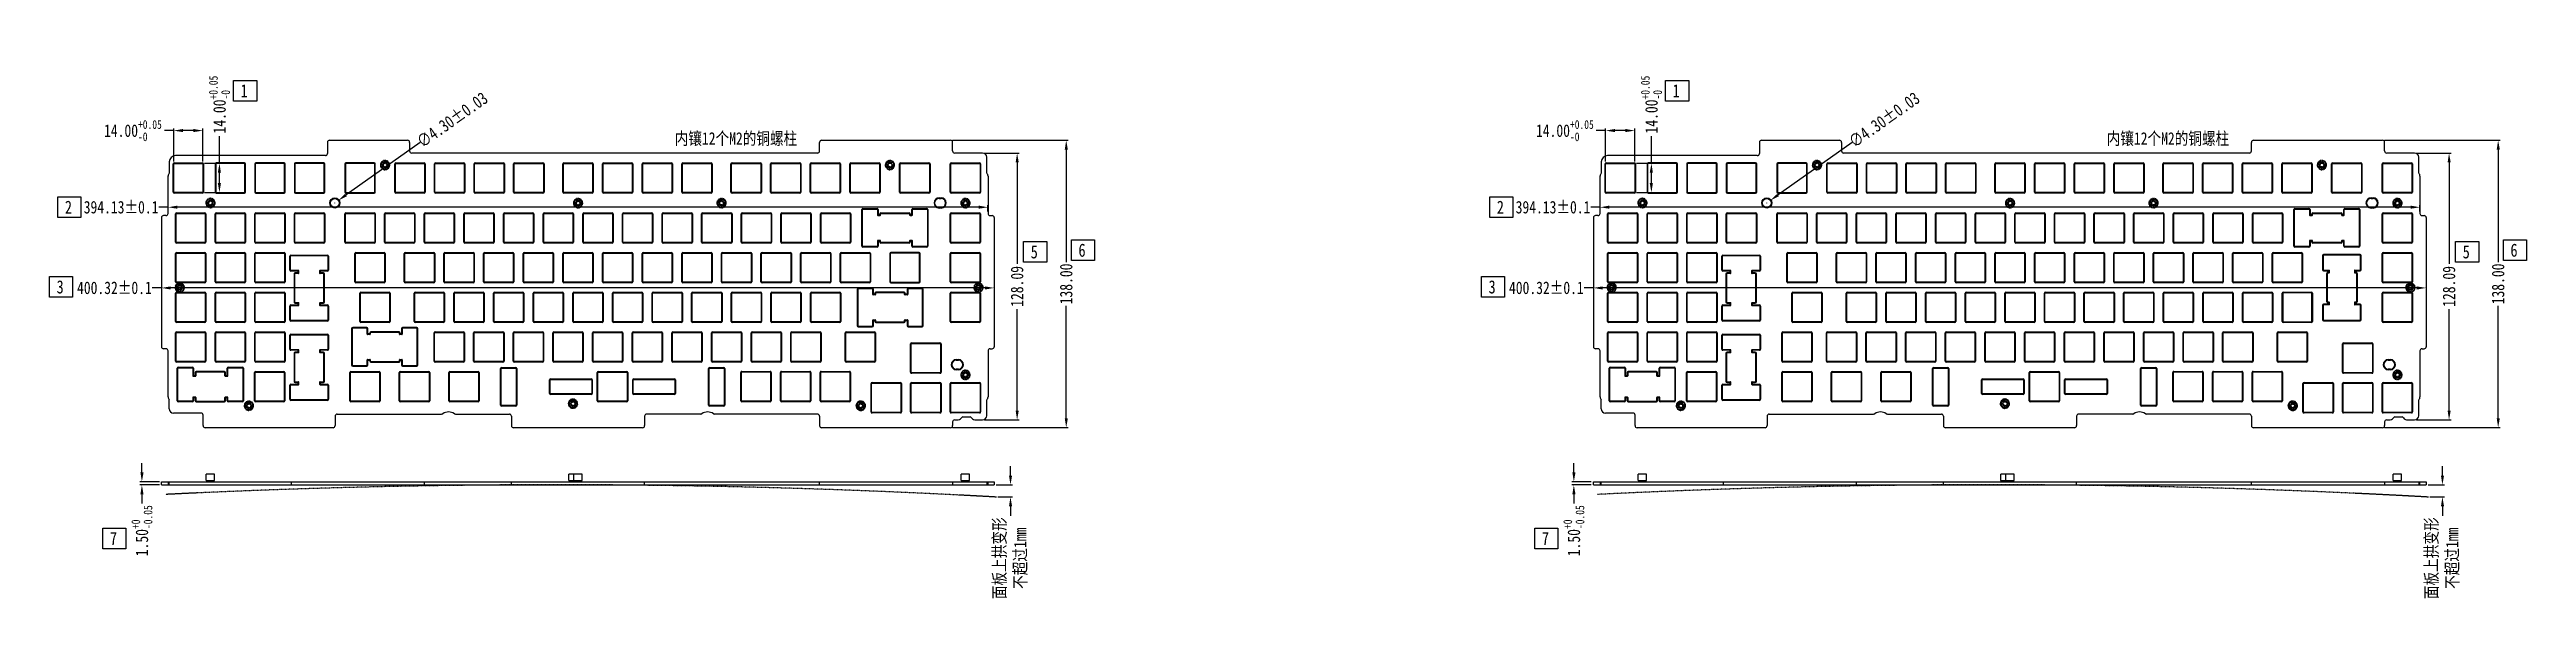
# Model space of a CAD drawing. Header units: inches. Extents: x 1416 to 2607, y 166 to 435.
import ezdxf

# ---------------------------------------------------------------- set-up
doc = ezdxf.new("R2010")
doc.units = ezdxf.units.IN
doc.header["$LTSCALE"] = 0.909449
doc.header["$MEASUREMENT"] = 0
doc.header["$PDMODE"] = 3
doc.header["$PDSIZE"] = 0.3125
for name, pattern in [('CENTER', [0.6, 0.375, -0.075, 0.075, -0.075]), ('HIDDEN', [0.2, 0.1, -0.1]), ('PHANTOM', [0.8, 0.45, -0.05, 0.1, -0.05, 0.1, -0.05])]:
    doc.linetypes.add(name, pattern=pattern)
doc.layers.get('0').update_dxf_attribs({"linetype": 'CONTINUOUS'})
doc.layers.get('Defpoints').update_dxf_attribs({"linetype": 'CONTINUOUS'})
for name, color, linetype in [('DEFAULT_2', 8, 'HIDDEN'), ('DEFAULT_3', 7, 'PHANTOM'), ('文字', 4, 'CONTINUOUS')]:
    doc.layers.add(name, color=color, linetype=linetype)
doc.styles.get("Standard").update_dxf_attribs({"font": 'txt', "width": 0.8})
doc.dimstyles.get("Standard").update_dxf_attribs({"dimtxt": 6, "dimasz": 4.5, "dimexe": 1, "dimexo": 1, "dimgap": 0.09, "dimtad": 0, "dimzin": 1, "dimdsep": 46, "dimtxsty": 'STANDARD', "dimcen": 0.09, "dimclrd": 5, "dimclre": 5, "dimclrt": 1, "dimadec": 0, "dimazin": 0, "dimtp": 0.01, "dimtm": 0.01, "dimtfac": 1, "dimtofl": 0, "dimtmove": 0, "dimatfit": 3, "dimfxl": 1, "dimtolj": 1, "dimtzin": 4, "dimarcsym": 0})

msp = doc.modelspace()

# ---------------------------------------------------------------- texts
at = {"color": 2, "linetype": 'Continuous', "char_height": 6.3, "width": 63.00787, "attachment_point": 3, "line_spacing_factor": 0.9}
for s, insert in [('{\\fSimSun|b0|i0|c134|p2;1}', (1511.427, 418.011)), ('{\\fSimSun|b0|i0|c134|p2;1}', (2199.736, 418.011)), ('{\\fSimSun|b0|i0|c134|p2;2}', (1426.909, 362.083)), ('{\\fSimSun|b0|i0|c134|p2;2}', (2115.218, 362.083)), ('{\\fSimSun|b0|i0|c134|p2;5}', (1891.158, 340.66)), ('{\\fSimSun|b0|i0|c134|p2;6}', (1914.12, 341.474)), ('{\\fSimSun|b0|i0|c134|p2;5}', (2579.467, 340.66)), ('{\\fSimSun|b0|i0|c134|p2;6}', (2602.43, 341.474)), ('{\\fSimSun|b0|i0|c134|p2;3}', (1422.929, 323.837)), ('{\\fSimSun|b0|i0|c134|p2;3}', (2111.238, 323.837)), ('{\\fSimSun|b0|i0|c134|p2;7}', (1448.566, 203.027)), ('{\\fSimSun|b0|i0|c134|p2;7}', (2136.876, 203.027))]:
    msp.add_mtext(s, dxfattribs=dict(at, insert=insert))
at = {"layer": '文字', "lineweight": 0, "char_height": 6, "width": 98.60204, "attachment_point": 1}
for insert in [(1716.61, 394.935), (2404.92, 394.935)]:
    msp.add_mtext('{\\fSimSun|b0|i0|c134|p54;\\C3;内镶12个M2的铜螺柱}', dxfattribs=dict(at, insert=insert))

# ---------------------------------------------------------------- blocks, each defined once
blk = doc.blocks.new('*D3')
at = {"layer": 'DEFAULT_3', "color": 3, "linetype": 'ByBlock', "lineweight": -2}
for p, q in [((2553.9, 384.9), (2570.5, 384.9)), ((2569.5, 380.4), (2569.5, 331.8)), ((2569.5, 261.3), (2569.5, 310)), ((2553.9, 256.8), (2570.5, 256.8))]:
    blk.add_line(p, q, dxfattribs=at)
at = {"layer": 'DEFAULT_3', "color": 3, "linetype": 'ByBlock'}
for points in [[(2568.8, 380.4), (2570.3, 380.4), (2569.5, 384.9)], [(2568.8, 261.3), (2570.3, 261.3), (2569.5, 256.8)]]:
    blk.add_solid(points, dxfattribs=at)
at = {"layer": 'Defpoints', "color": 0, "linetype": 'ByBlock'}
for p in [(2552.9, 384.9), (2569.5, 384.9), (2552.9, 256.8)]:
    blk.add_point(p, dxfattribs=at)
at = {"layer": 'DEFAULT_3', "color": 3, "linetype": 'ByBlock', "insert": (2569.5, 320.9), "char_height": 6, "attachment_point": 5, "rotation": 90}
blk.add_mtext('\\A1;128.09', dxfattribs=at)
blk = doc.blocks.new('*D4')
at = {"layer": 'DEFAULT_3', "color": 3, "linetype": 'ByBlock', "lineweight": -2}
for p, q in [((2538.5, 391.1), (2594.1, 391.1)), ((2593.1, 386.6), (2593.1, 332.6)), ((2593.1, 257.6), (2593.1, 311.6)), ((2538.5, 253.1), (2594.1, 253.1))]:
    blk.add_line(p, q, dxfattribs=at)
at = {"layer": 'DEFAULT_3', "color": 3, "linetype": 'ByBlock'}
for points in [[(2592.4, 386.6), (2593.9, 386.6), (2593.1, 391.1)], [(2592.4, 257.6), (2593.9, 257.6), (2593.1, 253.1)]]:
    blk.add_solid(points, dxfattribs=at)
at = {"layer": 'Defpoints', "color": 0, "linetype": 'ByBlock'}
for p in [(2537.5, 391.1), (2593.1, 391.1), (2537.5, 253.1)]:
    blk.add_point(p, dxfattribs=at)
at = {"layer": 'DEFAULT_3', "color": 3, "linetype": 'ByBlock', "insert": (2593.1, 322.1), "char_height": 6, "attachment_point": 5, "rotation": 90}
blk.add_mtext('\\A1;138.00', dxfattribs=at)
blk = doc.blocks.new('*D5')
at = {"layer": 'DEFAULT_3', "color": 3, "linetype": 'ByBlock', "lineweight": -2}
for p, q in [((2164.1, 395.7), (2159.6, 395.7)), ((2164.1, 380.8), (2164.1, 396.7)), ((2173.6, 395.7), (2168.6, 395.7)), ((2178.1, 380.8), (2178.1, 396.7))]:
    blk.add_line(p, q, dxfattribs=at)
at = {"layer": 'DEFAULT_3', "color": 3, "linetype": 'ByBlock'}
for points in [[(2168.6, 396.5), (2168.6, 395), (2164.1, 395.7)], [(2173.6, 396.5), (2173.6, 395), (2178.1, 395.7)]]:
    blk.add_solid(points, dxfattribs=at)
at = {"layer": 'Defpoints', "color": 0, "linetype": 'ByBlock'}
for p in [(2178.1, 395.7), (2164.1, 379.8), (2178.1, 379.8)]:
    blk.add_point(p, dxfattribs=at)
at = {"layer": 'DEFAULT_3', "color": 3, "linetype": 'ByBlock', "insert": (2144.5, 395.7), "char_height": 6, "attachment_point": 5}
blk.add_mtext('\\A1;14.00{\\H0.7x;\\S+0.05^ -0;}', dxfattribs=at)
blk = doc.blocks.new('*D6')
at = {"layer": 'DEFAULT_3', "color": 3, "linetype": 'ByBlock', "lineweight": -2}
for p, q in [((2186.1, 380), (2186.1, 393.1)), ((2178.9, 380), (2187.1, 380)), ((2186.1, 370.5), (2186.1, 375.5)), ((2178.9, 366), (2187.1, 366))]:
    blk.add_line(p, q, dxfattribs=at)
at = {"layer": 'DEFAULT_3', "color": 3, "linetype": 'ByBlock'}
for points in [[(2185.3, 375.5), (2186.8, 375.5), (2186.1, 380)], [(2185.3, 370.5), (2186.8, 370.5), (2186.1, 366)]]:
    blk.add_solid(points, dxfattribs=at)
at = {"layer": 'Defpoints', "color": 0, "linetype": 'ByBlock'}
for p in [(2177.9, 380), (2186.1, 380), (2177.9, 366)]:
    blk.add_point(p, dxfattribs=at)
at = {"layer": 'DEFAULT_3', "color": 3, "linetype": 'ByBlock', "insert": (2186.1, 408.2), "char_height": 6, "attachment_point": 5, "rotation": 90}
blk.add_mtext('\\A1;14.00{\\H0.7x;\\S+0.05^ -0;}', dxfattribs=at)
blk = doc.blocks.new('*D7')
at = {"layer": 'DEFAULT_3', "color": 3, "linetype": 'ByBlock', "lineweight": -2}
for p, q in [((2161.4, 358.9), (2156.9, 358.9)), ((2161.4, 356.9), (2161.4, 359.9)), ((2551, 358.9), (2165.9, 358.9)), ((2555.5, 356.9), (2555.5, 359.9))]:
    blk.add_line(p, q, dxfattribs=at)
at = {"layer": 'DEFAULT_3', "color": 3, "linetype": 'ByBlock'}
for points in [[(2165.9, 359.7), (2165.9, 358.2), (2161.4, 358.9)], [(2551, 359.7), (2551, 358.2), (2555.5, 358.9)]]:
    blk.add_solid(points, dxfattribs=at)
at = {"layer": 'Defpoints', "color": 0, "linetype": 'ByBlock'}
for p in [(2555.5, 358.9), (2161.4, 355.9), (2555.5, 355.9)]:
    blk.add_point(p, dxfattribs=at)
at = {"layer": 'DEFAULT_3', "color": 3, "linetype": 'ByBlock', "insert": (2138.8, 358.9), "char_height": 6, "attachment_point": 5}
blk.add_mtext('\\A1;394.13%%P0.1', dxfattribs=at)
blk = doc.blocks.new('*D8')
at = {"layer": 'DEFAULT_3', "color": 3, "linetype": 'ByBlock', "lineweight": -2}
for p, q in [((2158.2, 321.9), (2158.2, 319.2)), ((2558.5, 321.9), (2558.5, 319.2)), ((2158.2, 320.2), (2153.7, 320.2)), ((2554, 320.2), (2162.7, 320.2))]:
    blk.add_line(p, q, dxfattribs=at)
at = {"layer": 'DEFAULT_3', "color": 3, "linetype": 'ByBlock'}
for points in [[(2162.7, 320.9), (2162.7, 319.4), (2158.2, 320.2)], [(2554, 320.9), (2554, 319.4), (2558.5, 320.2)]]:
    blk.add_solid(points, dxfattribs=at)
at = {"layer": 'Defpoints', "color": 0, "linetype": 'ByBlock'}
for p in [(2158.2, 322.9), (2558.5, 322.9), (2158.2, 320.2)]:
    blk.add_point(p, dxfattribs=at)
at = {"layer": 'DEFAULT_3', "color": 3, "linetype": 'ByBlock', "insert": (2135.6, 320.2), "char_height": 6, "attachment_point": 5}
blk.add_mtext('\\A1;400.32%%P0.1', dxfattribs=at)
blk = doc.blocks.new('*D9')
at = {"layer": 'DEFAULT_3', "color": 3, "linetype": 'ByBlock', "lineweight": -2}
for p, q in [((2157.2, 227.1), (2147.8, 227.1)), ((2148.8, 231.6), (2148.8, 236.1)), ((2157.2, 225.6), (2147.8, 225.6)), ((2148.8, 221.1), (2148.8, 216.6))]:
    blk.add_line(p, q, dxfattribs=at)
at = {"layer": 'DEFAULT_3', "color": 3, "linetype": 'ByBlock'}
for points in [[(2148.1, 231.6), (2149.6, 231.6), (2148.8, 227.1)], [(2148.1, 221.1), (2149.6, 221.1), (2148.8, 225.6)]]:
    blk.add_solid(points, dxfattribs=at)
at = {"layer": 'Defpoints', "color": 0, "linetype": 'ByBlock'}
for p in [(2148.8, 227.1), (2158.2, 227.1), (2158.2, 225.6)]:
    blk.add_point(p, dxfattribs=at)
at = {"layer": 'DEFAULT_3', "color": 3, "linetype": 'ByBlock', "insert": (2148.8, 203.6), "char_height": 6, "attachment_point": 5, "rotation": 90}
blk.add_mtext('\\A1;1.50{\\H0.7x;\\S+0^ -0.05;}', dxfattribs=at)
blk = doc.blocks.new('*D10')
at = {"layer": 'DEFAULT_3', "color": 3, "linetype": 'ByBlock', "lineweight": -2}
for p, q in [((2566.3, 230.1), (2566.3, 234.6)), ((2559.5, 225.6), (2567.3, 225.6)), ((2560.2, 219.8), (2567.3, 219.8)), ((2566.3, 215.3), (2566.3, 210.8))]:
    blk.add_line(p, q, dxfattribs=at)
at = {"layer": 'DEFAULT_3', "color": 3, "linetype": 'ByBlock'}
for points in [[(2565.6, 230.1), (2567.1, 230.1), (2566.3, 225.6)], [(2565.6, 215.3), (2567.1, 215.3), (2566.3, 219.8)]]:
    blk.add_solid(points, dxfattribs=at)
at = {"layer": 'Defpoints', "color": 0, "linetype": 'ByBlock'}
for p in [(2558.5, 225.6), (2559.2, 219.8), (2566.3, 225.6)]:
    blk.add_point(p, dxfattribs=at)
at = {"layer": 'DEFAULT_3', "color": 3, "linetype": 'ByBlock', "insert": (2566.3, 190.4), "char_height": 6, "attachment_point": 5, "rotation": 90}
blk.add_mtext('\\A1;{\\fSimSun|b0|i0|c134|p2;面板上拱变形}\\P{\\fSimSun|b0|i0|c134|p2;不超过1mm}', dxfattribs=at)
blk = doc.blocks.new('*D15')
at = {"layer": 'DEFAULT_3', "color": 3, "linetype": 'ByBlock', "lineweight": -2}
for p, q in [((1865.6, 384.9), (1882.2, 384.9)), ((1881.2, 380.4), (1881.2, 331.8)), ((1881.2, 261.3), (1881.2, 310)), ((1865.6, 256.8), (1882.2, 256.8))]:
    blk.add_line(p, q, dxfattribs=at)
at = {"layer": 'DEFAULT_3', "color": 3, "linetype": 'ByBlock'}
for points in [[(1880.5, 380.4), (1882, 380.4), (1881.2, 384.9)], [(1880.5, 261.3), (1882, 261.3), (1881.2, 256.8)]]:
    blk.add_solid(points, dxfattribs=at)
at = {"layer": 'Defpoints', "color": 0, "linetype": 'ByBlock'}
for p in [(1864.6, 384.9), (1881.2, 384.9), (1864.6, 256.8)]:
    blk.add_point(p, dxfattribs=at)
at = {"layer": 'DEFAULT_3', "color": 3, "linetype": 'ByBlock', "insert": (1881.2, 320.9), "char_height": 6, "attachment_point": 5, "rotation": 90}
blk.add_mtext('\\A1;128.09', dxfattribs=at)
blk = doc.blocks.new('*D16')
at = {"layer": 'DEFAULT_3', "color": 3, "linetype": 'ByBlock', "lineweight": -2}
for p, q in [((1850.2, 391.1), (1905.8, 391.1)), ((1904.8, 386.6), (1904.8, 332.6)), ((1904.8, 257.6), (1904.8, 311.6)), ((1850.2, 253.1), (1905.8, 253.1))]:
    blk.add_line(p, q, dxfattribs=at)
at = {"layer": 'DEFAULT_3', "color": 3, "linetype": 'ByBlock'}
for points in [[(1904.1, 386.6), (1905.6, 386.6), (1904.8, 391.1)], [(1904.1, 257.6), (1905.6, 257.6), (1904.8, 253.1)]]:
    blk.add_solid(points, dxfattribs=at)
at = {"layer": 'Defpoints', "color": 0, "linetype": 'ByBlock'}
for p in [(1849.2, 391.1), (1904.8, 391.1), (1849.2, 253.1)]:
    blk.add_point(p, dxfattribs=at)
at = {"layer": 'DEFAULT_3', "color": 3, "linetype": 'ByBlock', "insert": (1904.8, 322.1), "char_height": 6, "attachment_point": 5, "rotation": 90}
blk.add_mtext('\\A1;138.00', dxfattribs=at)
blk = doc.blocks.new('*D11')
at = {"layer": 'DEFAULT_3', "color": 3, "linetype": 'ByBlock', "lineweight": -2}
for p, q in [((1475.8, 395.7), (1471.3, 395.7)), ((1475.8, 380.8), (1475.8, 396.7)), ((1485.3, 395.7), (1480.3, 395.7)), ((1489.8, 380.8), (1489.8, 396.7))]:
    blk.add_line(p, q, dxfattribs=at)
at = {"layer": 'DEFAULT_3', "color": 3, "linetype": 'ByBlock'}
for points in [[(1480.3, 396.5), (1480.3, 395), (1475.8, 395.7)], [(1485.3, 396.5), (1485.3, 395), (1489.8, 395.7)]]:
    blk.add_solid(points, dxfattribs=at)
at = {"layer": 'Defpoints', "color": 0, "linetype": 'ByBlock'}
for p in [(1489.8, 395.7), (1475.8, 379.8), (1489.8, 379.8)]:
    blk.add_point(p, dxfattribs=at)
at = {"layer": 'DEFAULT_3', "color": 3, "linetype": 'ByBlock', "insert": (1456.2, 395.7), "char_height": 6, "attachment_point": 5}
blk.add_mtext('\\A1;14.00{\\H0.7x;\\S+0.05^ -0;}', dxfattribs=at)
blk = doc.blocks.new('*D12')
at = {"layer": 'DEFAULT_3', "color": 3, "linetype": 'ByBlock', "lineweight": -2}
for p, q in [((1497.8, 380), (1497.8, 393.1)), ((1490.6, 380), (1498.8, 380)), ((1497.8, 370.5), (1497.8, 375.5)), ((1490.6, 366), (1498.8, 366))]:
    blk.add_line(p, q, dxfattribs=at)
at = {"layer": 'DEFAULT_3', "color": 3, "linetype": 'ByBlock'}
for points in [[(1497, 375.5), (1498.5, 375.5), (1497.8, 380)], [(1497, 370.5), (1498.5, 370.5), (1497.8, 366)]]:
    blk.add_solid(points, dxfattribs=at)
at = {"layer": 'Defpoints', "color": 0, "linetype": 'ByBlock'}
for p in [(1489.6, 380), (1497.8, 380), (1489.6, 366)]:
    blk.add_point(p, dxfattribs=at)
at = {"layer": 'DEFAULT_3', "color": 3, "linetype": 'ByBlock', "insert": (1497.8, 408.2), "char_height": 6, "attachment_point": 5, "rotation": 90}
blk.add_mtext('\\A1;14.00{\\H0.7x;\\S+0.05^ -0;}', dxfattribs=at)
blk = doc.blocks.new('*D17')
at = {"layer": 'DEFAULT_3', "color": 3, "linetype": 'ByBlock', "lineweight": -2}
for p, q in [((1473.1, 358.9), (1468.6, 358.9)), ((1473.1, 356.9), (1473.1, 359.9)), ((1862.7, 358.9), (1477.6, 358.9)), ((1867.2, 356.9), (1867.2, 359.9))]:
    blk.add_line(p, q, dxfattribs=at)
at = {"layer": 'DEFAULT_3', "color": 3, "linetype": 'ByBlock'}
for points in [[(1477.6, 359.7), (1477.6, 358.2), (1473.1, 358.9)], [(1862.7, 359.7), (1862.7, 358.2), (1867.2, 358.9)]]:
    blk.add_solid(points, dxfattribs=at)
at = {"layer": 'Defpoints', "color": 0, "linetype": 'ByBlock'}
for p in [(1867.2, 358.9), (1473.1, 355.9), (1867.2, 355.9)]:
    blk.add_point(p, dxfattribs=at)
at = {"layer": 'DEFAULT_3', "color": 3, "linetype": 'ByBlock', "insert": (1450.5, 358.9), "char_height": 6, "attachment_point": 5}
blk.add_mtext('\\A1;394.13%%P0.1', dxfattribs=at)
blk = doc.blocks.new('*D18')
at = {"layer": 'DEFAULT_3', "color": 3, "linetype": 'ByBlock', "lineweight": -2}
for p, q in [((1469.9, 321.9), (1469.9, 319.2)), ((1870.2, 321.9), (1870.2, 319.2)), ((1469.9, 320.2), (1465.4, 320.2)), ((1865.7, 320.2), (1474.4, 320.2))]:
    blk.add_line(p, q, dxfattribs=at)
at = {"layer": 'DEFAULT_3', "color": 3, "linetype": 'ByBlock'}
for points in [[(1474.4, 320.9), (1474.4, 319.4), (1469.9, 320.2)], [(1865.7, 320.9), (1865.7, 319.4), (1870.2, 320.2)]]:
    blk.add_solid(points, dxfattribs=at)
at = {"layer": 'Defpoints', "color": 0, "linetype": 'ByBlock'}
for p in [(1469.9, 322.9), (1870.2, 322.9), (1469.9, 320.2)]:
    blk.add_point(p, dxfattribs=at)
at = {"layer": 'DEFAULT_3', "color": 3, "linetype": 'ByBlock', "insert": (1447.3, 320.2), "char_height": 6, "attachment_point": 5}
blk.add_mtext('\\A1;400.32%%P0.1', dxfattribs=at)
blk = doc.blocks.new('*D13')
at = {"layer": 'DEFAULT_3', "color": 3, "linetype": 'ByBlock', "lineweight": -2}
for p, q in [((1468.9, 227.1), (1459.5, 227.1)), ((1460.5, 231.6), (1460.5, 236.1)), ((1468.9, 225.6), (1459.5, 225.6)), ((1460.5, 221.1), (1460.5, 216.6))]:
    blk.add_line(p, q, dxfattribs=at)
at = {"layer": 'DEFAULT_3', "color": 3, "linetype": 'ByBlock'}
for points in [[(1459.8, 231.6), (1461.3, 231.6), (1460.5, 227.1)], [(1459.8, 221.1), (1461.3, 221.1), (1460.5, 225.6)]]:
    blk.add_solid(points, dxfattribs=at)
at = {"layer": 'Defpoints', "color": 0, "linetype": 'ByBlock'}
for p in [(1460.5, 227.1), (1469.9, 227.1), (1469.9, 225.6)]:
    blk.add_point(p, dxfattribs=at)
at = {"layer": 'DEFAULT_3', "color": 3, "linetype": 'ByBlock', "insert": (1460.5, 203.6), "char_height": 6, "attachment_point": 5, "rotation": 90}
blk.add_mtext('\\A1;1.50{\\H0.7x;\\S+0^ -0.05;}', dxfattribs=at)
blk = doc.blocks.new('*D14')
at = {"layer": 'DEFAULT_3', "color": 3, "linetype": 'ByBlock', "lineweight": -2}
for p, q in [((1878, 230.1), (1878, 234.6)), ((1871.2, 225.6), (1879, 225.6)), ((1871.9, 219.8), (1879, 219.8)), ((1878, 215.3), (1878, 210.8))]:
    blk.add_line(p, q, dxfattribs=at)
at = {"layer": 'DEFAULT_3', "color": 3, "linetype": 'ByBlock'}
for points in [[(1877.3, 230.1), (1878.8, 230.1), (1878, 225.6)], [(1877.3, 215.3), (1878.8, 215.3), (1878, 219.8)]]:
    blk.add_solid(points, dxfattribs=at)
at = {"layer": 'Defpoints', "color": 0, "linetype": 'ByBlock'}
for p in [(1870.2, 225.6), (1870.9, 219.8), (1878, 225.6)]:
    blk.add_point(p, dxfattribs=at)
at = {"layer": 'DEFAULT_3', "color": 3, "linetype": 'ByBlock', "insert": (1878, 190.4), "char_height": 6, "attachment_point": 5, "rotation": 90}
blk.add_mtext('\\A1;{\\fSimSun|b0|i0|c134|p2;面板上拱变形}\\P{\\fSimSun|b0|i0|c134|p2;不超过1mm}', dxfattribs=at)
blk = doc.blocks.new('*D28')
at = {"layer": 'DEFAULT_3', "color": 3, "linetype": 'ByBlock', "lineweight": -2}
for p, q in [((2282.6, 390), (2247, 364.8)), ((2241.5, 361), (2241.6, 361)), ((2241.6, 360.9), (2241.6, 361.1))]:
    blk.add_line(p, q, dxfattribs=at)
at = {"layer": 'DEFAULT_3', "color": 3, "linetype": 'ByBlock'}
blk.add_solid([(2246.6, 365.4), (2247.4, 364.2), (2243.3, 362.2)], dxfattribs=at)
at = {"layer": 'Defpoints', "color": 0, "linetype": 'ByBlock'}
for p in [(2239.8, 359.7), (2243.3, 362.2)]:
    blk.add_point(p, dxfattribs=at)
at = {"layer": 'DEFAULT_3', "color": 3, "linetype": 'ByBlock', "insert": (2298, 400.9), "char_height": 6, "attachment_point": 5, "rotation": 35.2573}
blk.add_mtext('\\A1;∅4.30%%P0.03', dxfattribs=at)
blk = doc.blocks.new('*D29')
at = {"layer": 'DEFAULT_3', "color": 3, "linetype": 'ByBlock', "lineweight": -2}
for p, q in [((1594.3, 390), (1558.7, 364.8)), ((1553.2, 360.9), (1553.2, 361.1)), ((1553.2, 361), (1553.3, 361))]:
    blk.add_line(p, q, dxfattribs=at)
at = {"layer": 'DEFAULT_3', "color": 3, "linetype": 'ByBlock'}
blk.add_solid([(1558.2, 365.4), (1559.1, 364.2), (1555, 362.2)], dxfattribs=at)
at = {"layer": 'Defpoints', "color": 0, "linetype": 'ByBlock'}
for p in [(1551.5, 359.7), (1555, 362.2)]:
    blk.add_point(p, dxfattribs=at)
at = {"layer": 'DEFAULT_3', "color": 3, "linetype": 'ByBlock', "insert": (1609.7, 400.9), "char_height": 6, "attachment_point": 5, "rotation": 35.2573}
blk.add_mtext('\\A1;∅4.30%%P0.03', dxfattribs=at)

# ---------------------------------------------------------------- dimensions: what is measured, and where the dimension line sits
at = {"layer": 'DEFAULT_3', "linetype": 'ByBlock'}
for base, p1, p2, text, picture, middle in [((1497.78, 379.974), (1489.583, 365.974), (1489.583, 379.974), '<>{\\H0.7x;\\S+0.05^ -0;}', '*D12', (1497.78, 408.195)), ((2186.089, 379.974), (2177.892, 365.974), (2177.892, 379.974), '<>{\\H0.7x;\\S+0.05^ -0;}', '*D6', (2186.089, 408.195)), ((1460.524, 227.138), (1469.903, 225.638), (1469.903, 227.138), '<>{\\H0.7x;\\S+0^ -0.05;}', '*D13', (1460.524, 203.588)), ((1878, 225.638), (1870.899, 219.762), (1870.223, 225.638), '{\\fSimSun|b0|i0|c134|p2;面板上拱变形}\\P{\\fSimSun|b0|i0|c134|p2;不超过1mm}', '*D14', (1878, 190.386)), ((2148.833, 227.138), (2158.212, 225.638), (2158.212, 227.138), '<>{\\H0.7x;\\S+0^ -0.05;}', '*D9', (2148.833, 203.588)), ((2566.309, 225.638), (2559.208, 219.762), (2558.532, 225.638), '{\\fSimSun|b0|i0|c134|p2;面板上拱变形}\\P{\\fSimSun|b0|i0|c134|p2;不超过1mm}', '*D10', (2566.309, 190.386))]:
    dim = msp.add_linear_dim(base=base, p1=p1, p2=p2, angle=90, text=text, dimstyle='STANDARD', override={"dimclrd": 3, "dimclre": 3, "dimclrt": 3, "dimtfillclr": 256}, dxfattribs=at)
    dim.commit()
    dim.dimension.update_dxf_attribs({"geometry": picture, "text_midpoint": middle, "dimtype": 160})
for p1, p2, picture, middle in [((1551.492, 359.732), (1555.003, 362.215), '*D29', (1609.712, 400.889)), ((2239.801, 359.732), (2243.313, 362.215), '*D28', (2298.021, 400.889))]:
    dim = msp.add_diameter_dim_2p(p1=p1, p2=p2, text='<>%%P0.03', dimstyle='STANDARD', override={"dimclrd": 3, "dimclre": 3, "dimclrt": 3, "dimtfillclr": 256}, dxfattribs=at)
    dim.commit()
    dim.dimension.update_dxf_attribs({"geometry": picture, "text_midpoint": middle, "dimtype": 163})
for base, p1, p2, text, picture, middle in [((1489.783, 395.702), (1475.783, 379.774), (1489.783, 379.774), '<>{\\H0.7x;\\S+0.05^ -0;}', '*D11', (1456.233, 395.702)), ((2178.092, 395.702), (2164.092, 379.774), (2178.092, 379.774), '<>{\\H0.7x;\\S+0.05^ -0;}', '*D5', (2144.542, 395.702)), ((1867.223, 358.947), (1473.093, 355.945), (1867.223, 355.945), '<>%%P0.1', '*D17', (1450.503, 358.947)), ((2555.532, 358.947), (2161.402, 355.945), (2555.532, 355.945), '<>%%P0.1', '*D7', (2138.812, 358.947)), ((1469.903, 320.152), (1870.223, 322.945), (1469.903, 322.945), '<>%%P0.1', '*D18', (1447.313, 320.152)), ((2158.212, 320.152), (2558.532, 322.945), (2158.212, 322.945), '<>%%P0.1', '*D8', (2135.622, 320.152))]:
    dim = msp.add_linear_dim(base=base, p1=p1, p2=p2, text=text, dimstyle='STANDARD', override={"dimclrd": 3, "dimclre": 3, "dimclrt": 3, "dimtfillclr": 256}, dxfattribs=at)
    dim.commit()
    dim.dimension.update_dxf_attribs({"geometry": picture, "text_midpoint": middle, "dimtype": 160})
for base, p1, p2, picture, middle in [((1904.811, 391.075), (1849.223, 253.079), (1849.223, 391.075), '*D16', (1904.811, 322.077)), ((1881.22, 384.924), (1864.623, 256.833), (1864.623, 384.924), '*D15', (1881.22, 320.879)), ((2593.12, 391.075), (2537.532, 253.079), (2537.532, 391.075), '*D4', (2593.12, 322.077)), ((2569.529, 384.924), (2552.932, 256.833), (2552.932, 384.924), '*D3', (2569.529, 320.879))]:
    dim = msp.add_linear_dim(base=base, p1=p1, p2=p2, angle=90, dimstyle='STANDARD', override={"dimclrd": 3, "dimclre": 3, "dimclrt": 3, "dimtfillclr": 256}, dxfattribs=at)
    dim.commit()
    dim.dimension.update_dxf_attribs({"geometry": picture, "text_midpoint": middle})

# ---------------------------------------------------------------- linework, layer by layer
at = {"color": 7, "linetype": 'Continuous'}
for p, q in [((1548.693, 383.705), (1476.693, 383.705)), ((1549.693, 390.075), (1549.693, 384.705)), ((1550.693, 391.075), (1588.193, 391.075)), ((1589.193, 390.075), (1589.193, 385.924)), ((1785.223, 384.924), (1590.193, 384.924)), ((1786.223, 385.924), (1786.223, 390.075)), ((1787.223, 391.075), (1849.223, 391.075)), ((1850.223, 385.924), (1850.223, 390.075)), ((1864.623, 384.924), (1851.223, 384.924)), ((1866.623, 375.333), (1866.623, 382.924)), ((2237.002, 383.705), (2165.002, 383.705)), ((2238.002, 390.075), (2238.002, 384.705)), ((2239.002, 391.075), (2276.502, 391.075)), ((2277.502, 390.075), (2277.502, 385.924)), ((2473.532, 384.924), (2278.502, 384.924)), ((2474.532, 385.924), (2474.532, 390.075)), ((2475.532, 391.075), (2537.532, 391.075)), ((2538.532, 385.924), (2538.532, 390.075)), ((2552.932, 384.924), (2539.532, 384.924)), ((2554.932, 375.333), (2554.932, 382.924)), ((1473.093, 355.945), (1473.093, 373.925)), ((1473.693, 380.705), (1473.693, 375.333)), ((1475.483, 366.173), (1475.483, 379.774)), ((1475.783, 366.173), (1475.783, 379.774)), ((1475.983, 380.274), (1489.583, 380.274)), ((1475.983, 379.974), (1489.583, 379.974)), ((1489.783, 379.774), (1489.783, 366.173)), ((1490.083, 379.774), (1490.083, 366.173)), ((1495.683, 379.772), (1495.683, 366.172)), ((1495.983, 379.772), (1495.983, 366.172)), ((1509.783, 380.272), (1496.183, 380.272)), ((1509.783, 379.972), (1496.183, 379.972)), ((1509.983, 366.172), (1509.983, 379.772)), ((1510.283, 366.172), (1510.283, 379.772)), ((1514.733, 379.772), (1514.733, 366.172)), ((1515.033, 379.772), (1515.033, 366.172)), ((1528.833, 380.272), (1515.233, 380.272)), ((1528.833, 379.972), (1515.233, 379.972)), ((1529.033, 366.172), (1529.033, 379.772)), ((1529.333, 366.172), (1529.333, 379.772)), ((1533.783, 379.772), (1533.783, 366.172)), ((1534.083, 379.772), (1534.083, 366.172)), ((1547.883, 380.272), (1534.283, 380.272)), ((1547.883, 379.972), (1534.283, 379.972)), ((1548.083, 366.172), (1548.083, 379.772)), ((1548.383, 366.172), (1548.383, 379.772)), ((1558.113, 379.774), (1558.113, 366.173)), ((1558.413, 379.774), (1558.413, 366.173)), ((1572.213, 380.274), (1558.613, 380.274)), ((1572.213, 379.974), (1558.613, 379.974)), ((1572.413, 366.173), (1572.413, 379.774)), ((1572.713, 366.173), (1572.713, 379.774)), ((1582.044, 366.173), (1582.044, 379.774)), ((1582.344, 366.173), (1582.344, 379.774)), ((1582.544, 380.274), (1596.144, 380.274)), ((1582.544, 379.974), (1596.144, 379.974)), ((1596.344, 379.774), (1596.344, 366.173)), ((1596.644, 379.774), (1596.644, 366.173)), ((1601.094, 366.173), (1601.094, 379.774)), ((1601.394, 366.173), (1601.394, 379.774)), ((1601.594, 380.274), (1615.194, 380.274)), ((1601.594, 379.974), (1615.194, 379.974)), ((1615.394, 379.774), (1615.394, 366.173)), ((1615.694, 379.774), (1615.694, 366.173)), ((1620.144, 366.173), (1620.144, 379.774)), ((1620.444, 366.173), (1620.444, 379.774)), ((1620.644, 380.274), (1634.244, 380.274)), ((1620.644, 379.974), (1634.244, 379.974)), ((1634.444, 379.774), (1634.444, 366.173)), ((1634.744, 379.774), (1634.744, 366.173)), ((1639.194, 366.173), (1639.194, 379.774)), ((1639.494, 366.173), (1639.494, 379.774)), ((1639.694, 380.274), (1653.294, 380.274)), ((1639.694, 379.974), (1653.294, 379.974)), ((1653.494, 379.774), (1653.494, 366.173)), ((1653.794, 379.774), (1653.794, 366.173)), ((1662.852, 366.173), (1662.852, 379.774)), ((1663.152, 366.173), (1663.152, 379.774)), ((1663.352, 380.274), (1676.952, 380.274)), ((1663.352, 379.974), (1676.952, 379.974)), ((1677.152, 379.774), (1677.152, 366.173)), ((1677.452, 379.774), (1677.452, 366.173)), ((1681.902, 366.173), (1681.902, 379.774)), ((1682.202, 366.173), (1682.202, 379.774)), ((1682.402, 380.274), (1696.002, 380.274)), ((1682.402, 379.974), (1696.002, 379.974)), ((1696.202, 379.774), (1696.202, 366.173)), ((1696.502, 379.774), (1696.502, 366.173)), ((1700.952, 366.173), (1700.952, 379.774)), ((1701.252, 366.173), (1701.252, 379.774)), ((1701.452, 380.274), (1715.052, 380.274)), ((1701.452, 379.974), (1715.052, 379.974)), ((1715.252, 379.774), (1715.252, 366.173)), ((1715.552, 379.774), (1715.552, 366.173)), ((1720.002, 366.173), (1720.002, 379.774)), ((1720.302, 366.173), (1720.302, 379.774)), ((1720.502, 380.274), (1734.102, 380.274)), ((1720.502, 379.974), (1734.102, 379.974)), ((1734.302, 379.774), (1734.302, 366.173)), ((1734.602, 379.774), (1734.602, 366.173)), ((1743.66, 366.173), (1743.66, 379.774)), ((1743.96, 366.173), (1743.96, 379.774)), ((1744.16, 380.274), (1757.76, 380.274)), ((1744.16, 379.974), (1757.76, 379.974)), ((1757.96, 379.774), (1757.96, 366.173)), ((1758.26, 379.774), (1758.26, 366.173)), ((1762.71, 366.173), (1762.71, 379.774)), ((1763.01, 366.173), (1763.01, 379.774)), ((1763.21, 380.274), (1776.81, 380.274)), ((1763.21, 379.974), (1776.81, 379.974)), ((1777.01, 379.774), (1777.01, 366.173)), ((1777.31, 379.774), (1777.31, 366.173)), ((1781.76, 366.173), (1781.76, 379.774)), ((1782.06, 366.173), (1782.06, 379.774)), ((1782.26, 380.274), (1795.86, 380.274)), ((1782.26, 379.974), (1795.86, 379.974)), ((1796.06, 379.774), (1796.06, 366.173)), ((1796.36, 379.774), (1796.36, 366.173)), ((1800.81, 366.173), (1800.81, 379.774)), ((1801.11, 366.173), (1801.11, 379.774)), ((1801.31, 380.274), (1814.91, 380.274)), ((1801.31, 379.974), (1814.91, 379.974)), ((1815.11, 379.774), (1815.11, 366.173)), ((1815.41, 379.774), (1815.41, 366.173)), ((1824.741, 366.173), (1824.741, 379.774)), ((1825.041, 366.173), (1825.041, 379.774)), ((1825.241, 380.274), (1838.841, 380.274)), ((1825.241, 379.974), (1838.841, 379.974)), ((1839.041, 379.774), (1839.041, 366.173)), ((1839.341, 379.774), (1839.341, 366.173)), ((1849.073, 366.173), (1849.073, 379.774)), ((1849.373, 366.173), (1849.373, 379.774)), ((1849.573, 380.274), (1863.173, 380.274)), ((1849.573, 379.974), (1863.173, 379.974)), ((1863.373, 379.774), (1863.373, 366.173)), ((1863.673, 379.774), (1863.673, 366.173)), ((1867.223, 373.905), (1867.223, 355.945)), ((2161.402, 355.945), (2161.402, 373.925)), ((2162.002, 380.705), (2162.002, 375.333)), ((2163.792, 366.173), (2163.792, 379.774)), ((2164.092, 366.173), (2164.092, 379.774)), ((2164.292, 380.274), (2177.892, 380.274)), ((2164.292, 379.974), (2177.892, 379.974)), ((2178.092, 379.774), (2178.092, 366.173)), ((2178.392, 379.774), (2178.392, 366.173)), ((2183.992, 379.772), (2183.992, 366.172)), ((2184.292, 379.772), (2184.292, 366.172)), ((2198.092, 380.272), (2184.492, 380.272)), ((2198.092, 379.972), (2184.492, 379.972)), ((2198.292, 366.172), (2198.292, 379.772)), ((2198.592, 366.172), (2198.592, 379.772)), ((2203.042, 379.772), (2203.042, 366.172)), ((2203.342, 379.772), (2203.342, 366.172)), ((2217.142, 380.272), (2203.542, 380.272)), ((2217.142, 379.972), (2203.542, 379.972)), ((2217.342, 366.172), (2217.342, 379.772)), ((2217.642, 366.172), (2217.642, 379.772)), ((2222.092, 379.772), (2222.092, 366.172)), ((2222.392, 379.772), (2222.392, 366.172)), ((2236.192, 380.272), (2222.592, 380.272)), ((2236.192, 379.972), (2222.592, 379.972)), ((2236.392, 366.172), (2236.392, 379.772)), ((2236.692, 366.172), (2236.692, 379.772)), ((2246.422, 379.774), (2246.422, 366.173)), ((2246.722, 379.774), (2246.722, 366.173)), ((2260.522, 380.274), (2246.922, 380.274)), ((2260.522, 379.974), (2246.922, 379.974)), ((2260.722, 366.173), (2260.722, 379.774)), ((2261.022, 366.173), (2261.022, 379.774)), ((2270.353, 366.173), (2270.353, 379.774)), ((2270.653, 366.173), (2270.653, 379.774)), ((2270.853, 380.274), (2284.453, 380.274)), ((2270.853, 379.974), (2284.453, 379.974)), ((2284.653, 379.774), (2284.653, 366.173)), ((2284.953, 379.774), (2284.953, 366.173)), ((2289.403, 366.173), (2289.403, 379.774)), ((2289.703, 366.173), (2289.703, 379.774)), ((2289.903, 380.274), (2303.503, 380.274)), ((2289.903, 379.974), (2303.503, 379.974)), ((2303.703, 379.774), (2303.703, 366.173)), ((2304.003, 379.774), (2304.003, 366.173)), ((2308.453, 366.173), (2308.453, 379.774)), ((2308.753, 366.173), (2308.753, 379.774)), ((2308.953, 380.274), (2322.553, 380.274)), ((2308.953, 379.974), (2322.553, 379.974)), ((2322.753, 379.774), (2322.753, 366.173)), ((2323.053, 379.774), (2323.053, 366.173)), ((2327.503, 366.173), (2327.503, 379.774)), ((2327.803, 366.173), (2327.803, 379.774)), ((2328.003, 380.274), (2341.603, 380.274)), ((2328.003, 379.974), (2341.603, 379.974)), ((2341.803, 379.774), (2341.803, 366.173)), ((2342.103, 379.774), (2342.103, 366.173)), ((2351.161, 366.173), (2351.161, 379.774)), ((2351.461, 366.173), (2351.461, 379.774)), ((2351.661, 380.274), (2365.261, 380.274)), ((2351.661, 379.974), (2365.261, 379.974)), ((2365.461, 379.774), (2365.461, 366.173)), ((2365.761, 379.774), (2365.761, 366.173)), ((2370.211, 366.173), (2370.211, 379.774)), ((2370.511, 366.173), (2370.511, 379.774)), ((2370.711, 380.274), (2384.311, 380.274)), ((2370.711, 379.974), (2384.311, 379.974)), ((2384.511, 379.774), (2384.511, 366.173)), ((2384.811, 379.774), (2384.811, 366.173)), ((2389.261, 366.173), (2389.261, 379.774)), ((2389.561, 366.173), (2389.561, 379.774)), ((2389.761, 380.274), (2403.361, 380.274)), ((2389.761, 379.974), (2403.361, 379.974)), ((2403.561, 379.774), (2403.561, 366.173)), ((2403.861, 379.774), (2403.861, 366.173)), ((2408.311, 366.173), (2408.311, 379.774)), ((2408.611, 366.173), (2408.611, 379.774)), ((2408.811, 380.274), (2422.411, 380.274)), ((2408.811, 379.974), (2422.411, 379.974)), ((2422.611, 379.774), (2422.611, 366.173)), ((2422.911, 379.774), (2422.911, 366.173)), ((2431.969, 366.173), (2431.969, 379.774)), ((2432.269, 366.173), (2432.269, 379.774)), ((2432.469, 380.274), (2446.069, 380.274)), ((2432.469, 379.974), (2446.069, 379.974)), ((2446.269, 379.774), (2446.269, 366.173)), ((2446.569, 379.774), (2446.569, 366.173)), ((2451.019, 366.173), (2451.019, 379.774)), ((2451.319, 366.173), (2451.319, 379.774)), ((2451.519, 380.274), (2465.119, 380.274)), ((2451.519, 379.974), (2465.119, 379.974)), ((2465.319, 379.774), (2465.319, 366.173)), ((2465.619, 379.774), (2465.619, 366.173)), ((2470.069, 366.173), (2470.069, 379.774)), ((2470.369, 366.173), (2470.369, 379.774)), ((2470.569, 380.274), (2484.169, 380.274)), ((2470.569, 379.974), (2484.169, 379.974)), ((2484.369, 379.774), (2484.369, 366.173)), ((2484.669, 379.774), (2484.669, 366.173)), ((2489.119, 366.173), (2489.119, 379.774)), ((2489.419, 366.173), (2489.419, 379.774)), ((2489.619, 380.274), (2503.219, 380.274)), ((2489.619, 379.974), (2503.219, 379.974)), ((2503.419, 379.774), (2503.419, 366.173)), ((2503.719, 379.774), (2503.719, 366.173)), ((2513.05, 366.173), (2513.05, 379.774)), ((2513.35, 366.173), (2513.35, 379.774)), ((2513.55, 380.274), (2527.15, 380.274)), ((2513.55, 379.974), (2527.15, 379.974)), ((2527.35, 379.774), (2527.35, 366.173)), ((2527.65, 379.774), (2527.65, 366.173)), ((2537.382, 366.173), (2537.382, 379.774)), ((2537.682, 366.173), (2537.682, 379.774)), ((2537.882, 380.274), (2551.482, 380.274)), ((2537.882, 379.974), (2551.482, 379.974)), ((2551.682, 379.774), (2551.682, 366.173)), ((2551.982, 379.774), (2551.982, 366.173)), ((2555.532, 373.905), (2555.532, 355.945)), ((1489.583, 365.974), (1475.983, 365.974)), ((1489.583, 365.674), (1475.983, 365.674)), ((1496.183, 365.972), (1509.783, 365.972)), ((1496.183, 365.672), (1509.783, 365.672)), ((1515.233, 365.972), (1528.833, 365.972)), ((1515.233, 365.672), (1528.833, 365.672)), ((1534.283, 365.972), (1547.883, 365.972)), ((1534.283, 365.672), (1547.883, 365.672)), ((1558.613, 365.974), (1572.213, 365.974)), ((1558.613, 365.674), (1572.213, 365.674)), ((1596.144, 365.974), (1582.544, 365.974)), ((1596.144, 365.674), (1582.544, 365.674)), ((1615.194, 365.974), (1601.594, 365.974)), ((1615.194, 365.674), (1601.594, 365.674)), ((1634.244, 365.974), (1620.644, 365.974)), ((1634.244, 365.674), (1620.644, 365.674)), ((1653.294, 365.974), (1639.694, 365.974)), ((1653.294, 365.674), (1639.694, 365.674)), ((1676.952, 365.974), (1663.352, 365.974)), ((1676.952, 365.674), (1663.352, 365.674)), ((1696.002, 365.974), (1682.402, 365.974)), ((1696.002, 365.674), (1682.402, 365.674)), ((1715.052, 365.974), (1701.452, 365.974)), ((1715.052, 365.674), (1701.452, 365.674)), ((1734.102, 365.974), (1720.502, 365.974)), ((1734.102, 365.674), (1720.502, 365.674)), ((1757.76, 365.974), (1744.16, 365.974)), ((1757.76, 365.674), (1744.16, 365.674)), ((1776.81, 365.974), (1763.21, 365.974)), ((1776.81, 365.674), (1763.21, 365.674)), ((1795.86, 365.974), (1782.26, 365.974)), ((1795.86, 365.674), (1782.26, 365.674)), ((1814.91, 365.974), (1801.31, 365.974)), ((1814.91, 365.674), (1801.31, 365.674)), ((1806.555, 340.232), (1806.555, 357.832)), ((1806.855, 340.232), (1806.855, 357.832)), ((1807.055, 358.332), (1813.855, 358.332)), ((1807.055, 358.032), (1813.855, 358.032)), ((1814.055, 357.832), (1814.055, 355.174)), ((1814.355, 357.832), (1814.355, 355.274)), ((1838.841, 365.974), (1825.241, 365.974)), ((1838.841, 365.674), (1825.241, 365.674)), ((1830.555, 355.274), (1830.555, 357.832)), ((1830.855, 355.174), (1830.855, 357.832)), ((1831.055, 358.332), (1837.855, 358.332)), ((1831.055, 358.032), (1837.855, 358.032)), ((1838.055, 357.832), (1838.055, 340.232)), ((1838.355, 357.832), (1838.355, 340.232)), ((1843.708, 363.424), (1844.708, 363.424)), ((1843.708, 363.424), (1844.708, 363.424)), ((1843.708, 363.124), (1844.708, 363.124)), ((1844.708, 358.874), (1843.708, 358.874)), ((1844.708, 358.524), (1843.708, 358.524)), ((1863.173, 365.974), (1849.573, 365.974)), ((1863.173, 365.674), (1849.573, 365.674)), ((2177.892, 365.974), (2164.292, 365.974)), ((2177.892, 365.674), (2164.292, 365.674)), ((2184.492, 365.972), (2198.092, 365.972)), ((2184.492, 365.672), (2198.092, 365.672)), ((2203.542, 365.972), (2217.142, 365.972)), ((2203.542, 365.672), (2217.142, 365.672)), ((2222.592, 365.972), (2236.192, 365.972)), ((2222.592, 365.672), (2236.192, 365.672)), ((2246.922, 365.974), (2260.522, 365.974)), ((2246.922, 365.674), (2260.522, 365.674)), ((2284.453, 365.974), (2270.853, 365.974)), ((2284.453, 365.674), (2270.853, 365.674)), ((2303.503, 365.974), (2289.903, 365.974)), ((2303.503, 365.674), (2289.903, 365.674)), ((2322.553, 365.974), (2308.953, 365.974)), ((2322.553, 365.674), (2308.953, 365.674)), ((2341.603, 365.974), (2328.003, 365.974)), ((2341.603, 365.674), (2328.003, 365.674)), ((2365.261, 365.974), (2351.661, 365.974)), ((2365.261, 365.674), (2351.661, 365.674)), ((2384.311, 365.974), (2370.711, 365.974)), ((2384.311, 365.674), (2370.711, 365.674)), ((2403.361, 365.974), (2389.761, 365.974)), ((2403.361, 365.674), (2389.761, 365.674)), ((2422.411, 365.974), (2408.811, 365.974)), ((2422.411, 365.674), (2408.811, 365.674)), ((2446.069, 365.974), (2432.469, 365.974)), ((2446.069, 365.674), (2432.469, 365.674)), ((2465.119, 365.974), (2451.519, 365.974)), ((2465.119, 365.674), (2451.519, 365.674)), ((2484.169, 365.974), (2470.569, 365.974)), ((2484.169, 365.674), (2470.569, 365.674)), ((2503.219, 365.974), (2489.619, 365.974)), ((2503.219, 365.674), (2489.619, 365.674)), ((2494.864, 340.232), (2494.864, 357.832)), ((2495.164, 340.232), (2495.164, 357.832)), ((2495.364, 358.332), (2502.164, 358.332)), ((2495.364, 358.032), (2502.164, 358.032)), ((2502.364, 357.832), (2502.364, 355.174)), ((2502.664, 357.832), (2502.664, 355.274)), ((2527.15, 365.974), (2513.55, 365.974)), ((2527.15, 365.674), (2513.55, 365.674)), ((2518.864, 355.274), (2518.864, 357.832)), ((2519.164, 355.174), (2519.164, 357.832)), ((2519.364, 358.332), (2526.164, 358.332)), ((2519.364, 358.032), (2526.164, 358.032)), ((2526.364, 357.832), (2526.364, 340.232)), ((2526.664, 357.832), (2526.664, 340.232)), ((2532.017, 363.424), (2533.017, 363.424)), ((2532.017, 363.424), (2533.017, 363.424)), ((2532.017, 363.124), (2533.017, 363.124)), ((2533.017, 358.874), (2532.017, 358.874)), ((2533.017, 358.524), (2532.017, 358.524)), ((2551.482, 365.974), (2537.882, 365.974)), ((2551.482, 365.674), (2537.882, 365.674)), ((1469.903, 353.945), (1469.903, 291.945)), ((1472.093, 354.945), (1470.903, 354.945)), ((1476.633, 342.173), (1476.633, 355.774)), ((1476.933, 342.173), (1476.933, 355.774)), ((1477.133, 356.274), (1490.733, 356.274)), ((1477.133, 355.974), (1490.733, 355.974)), ((1490.933, 355.774), (1490.933, 342.173)), ((1491.233, 355.774), (1491.233, 342.173)), ((1495.683, 342.173), (1495.683, 355.774)), ((1495.983, 342.173), (1495.983, 355.774)), ((1496.183, 356.274), (1509.783, 356.274)), ((1496.183, 355.974), (1509.783, 355.974)), ((1509.983, 355.774), (1509.983, 342.173)), ((1510.283, 355.774), (1510.283, 342.173)), ((1514.733, 342.173), (1514.733, 355.774)), ((1515.033, 342.173), (1515.033, 355.774)), ((1515.233, 356.274), (1528.833, 356.274)), ((1515.233, 355.974), (1528.833, 355.974)), ((1529.033, 355.774), (1529.033, 342.173)), ((1529.333, 355.774), (1529.333, 342.173)), ((1533.783, 342.173), (1533.783, 355.774)), ((1534.083, 342.173), (1534.083, 355.774)), ((1534.283, 356.274), (1547.883, 356.274)), ((1534.283, 355.974), (1547.883, 355.974)), ((1548.083, 355.774), (1548.083, 342.173)), ((1548.383, 355.774), (1548.383, 342.173)), ((1558.113, 342.173), (1558.113, 355.774)), ((1558.413, 342.173), (1558.413, 355.774)), ((1558.613, 356.274), (1572.213, 356.274)), ((1558.613, 355.974), (1572.213, 355.974)), ((1572.413, 355.774), (1572.413, 342.173)), ((1572.713, 355.774), (1572.713, 342.173)), ((1577.163, 342.173), (1577.163, 355.774)), ((1577.463, 342.173), (1577.463, 355.774)), ((1577.663, 356.274), (1591.263, 356.274)), ((1577.663, 355.974), (1591.263, 355.974)), ((1591.463, 355.774), (1591.463, 342.173)), ((1591.763, 355.774), (1591.763, 342.173)), ((1596.213, 342.173), (1596.213, 355.774)), ((1596.513, 342.173), (1596.513, 355.774)), ((1596.713, 356.274), (1610.313, 356.274)), ((1596.713, 355.974), (1610.313, 355.974)), ((1610.513, 355.774), (1610.513, 342.173)), ((1610.813, 355.774), (1610.813, 342.173)), ((1615.263, 342.173), (1615.263, 355.774)), ((1615.563, 342.173), (1615.563, 355.774)), ((1615.763, 356.274), (1629.363, 356.274)), ((1615.763, 355.974), (1629.363, 355.974)), ((1629.563, 355.774), (1629.563, 342.173)), ((1629.863, 355.774), (1629.863, 342.173)), ((1634.313, 342.173), (1634.313, 355.774)), ((1634.613, 342.173), (1634.613, 355.774)), ((1634.813, 356.274), (1648.413, 356.274)), ((1634.813, 355.974), (1648.413, 355.974)), ((1648.613, 355.774), (1648.613, 342.173)), ((1648.913, 355.774), (1648.913, 342.173)), ((1653.363, 342.173), (1653.363, 355.774)), ((1653.663, 342.173), (1653.663, 355.774)), ((1653.863, 356.274), (1667.463, 356.274)), ((1653.863, 355.974), (1667.463, 355.974)), ((1667.663, 355.774), (1667.663, 342.173)), ((1667.963, 355.774), (1667.963, 342.173)), ((1672.413, 342.173), (1672.413, 355.774)), ((1672.713, 342.173), (1672.713, 355.774)), ((1672.913, 356.274), (1686.513, 356.274)), ((1672.913, 355.974), (1686.513, 355.974)), ((1686.713, 355.774), (1686.713, 342.173)), ((1687.013, 355.774), (1687.013, 342.173)), ((1691.463, 342.173), (1691.463, 355.774)), ((1691.763, 342.173), (1691.763, 355.774)), ((1691.963, 356.274), (1705.563, 356.274)), ((1691.963, 355.974), (1705.563, 355.974)), ((1705.763, 355.774), (1705.763, 342.173)), ((1706.063, 355.774), (1706.063, 342.173)), ((1710.513, 342.173), (1710.513, 355.774)), ((1710.813, 342.173), (1710.813, 355.774)), ((1711.013, 356.274), (1724.613, 356.274)), ((1711.013, 355.974), (1724.613, 355.974)), ((1724.813, 355.774), (1724.813, 342.173)), ((1725.113, 355.774), (1725.113, 342.173)), ((1729.563, 342.173), (1729.563, 355.774)), ((1729.863, 342.173), (1729.863, 355.774)), ((1730.063, 356.274), (1743.663, 356.274)), ((1730.063, 355.974), (1743.663, 355.974)), ((1743.863, 355.774), (1743.863, 342.173)), ((1744.163, 355.774), (1744.163, 342.173)), ((1748.613, 342.173), (1748.613, 355.774)), ((1748.913, 342.173), (1748.913, 355.774)), ((1749.113, 356.274), (1762.713, 356.274)), ((1749.113, 355.974), (1762.713, 355.974)), ((1762.913, 355.774), (1762.913, 342.173)), ((1763.213, 355.774), (1763.213, 342.173)), ((1767.663, 342.173), (1767.663, 355.774)), ((1767.963, 342.173), (1767.963, 355.774)), ((1768.163, 356.274), (1781.763, 356.274)), ((1768.163, 355.974), (1781.763, 355.974)), ((1781.963, 355.774), (1781.963, 342.173)), ((1782.263, 355.774), (1782.263, 342.173)), ((1786.713, 342.173), (1786.713, 355.774)), ((1787.013, 342.173), (1787.013, 355.774)), ((1787.213, 356.274), (1800.813, 356.274)), ((1787.213, 355.974), (1800.813, 355.974)), ((1801.013, 355.774), (1801.013, 342.173)), ((1801.313, 355.774), (1801.313, 342.173)), ((1814.355, 355.274), (1814.114, 355.032)), ((1814.255, 354.974), (1815.333, 354.974)), ((1814.355, 355.274), (1815.233, 355.274)), ((1815.233, 355.274), (1815.233, 355.774)), ((1815.233, 355.274), (1815.474, 355.032)), ((1815.533, 355.174), (1815.533, 355.774)), ((1815.733, 356.274), (1829.333, 356.274)), ((1815.733, 355.974), (1829.333, 355.974)), ((1829.533, 355.774), (1829.533, 355.174)), ((1829.833, 355.274), (1829.591, 355.032)), ((1829.733, 354.974), (1830.655, 354.974)), ((1829.833, 355.774), (1829.833, 355.274)), ((1829.833, 355.274), (1830.555, 355.274)), ((1830.555, 355.274), (1830.796, 355.032)), ((1849.023, 342.173), (1849.023, 355.774)), ((1849.323, 342.173), (1849.323, 355.774)), ((1849.523, 356.274), (1863.123, 356.274)), ((1849.523, 355.974), (1863.123, 355.974)), ((1863.323, 355.774), (1863.323, 342.173)), ((1863.623, 355.774), (1863.623, 342.173)), ((1868.223, 354.945), (1869.223, 354.945)), ((1870.223, 353.945), (1870.223, 291.945)), ((2158.212, 353.945), (2158.212, 291.945)), ((2160.402, 354.945), (2159.212, 354.945)), ((2164.942, 342.173), (2164.942, 355.774)), ((2165.242, 342.173), (2165.242, 355.774)), ((2165.442, 356.274), (2179.042, 356.274)), ((2165.442, 355.974), (2179.042, 355.974)), ((2179.242, 355.774), (2179.242, 342.173)), ((2179.542, 355.774), (2179.542, 342.173)), ((2183.992, 342.173), (2183.992, 355.774)), ((2184.292, 342.173), (2184.292, 355.774)), ((2184.492, 356.274), (2198.092, 356.274)), ((2184.492, 355.974), (2198.092, 355.974)), ((2198.292, 355.774), (2198.292, 342.173)), ((2198.592, 355.774), (2198.592, 342.173)), ((2203.042, 342.173), (2203.042, 355.774)), ((2203.342, 342.173), (2203.342, 355.774)), ((2203.542, 356.274), (2217.142, 356.274)), ((2203.542, 355.974), (2217.142, 355.974)), ((2217.342, 355.774), (2217.342, 342.173)), ((2217.642, 355.774), (2217.642, 342.173)), ((2222.092, 342.173), (2222.092, 355.774)), ((2222.392, 342.173), (2222.392, 355.774)), ((2222.592, 356.274), (2236.192, 356.274)), ((2222.592, 355.974), (2236.192, 355.974)), ((2236.392, 355.774), (2236.392, 342.173)), ((2236.692, 355.774), (2236.692, 342.173)), ((2246.422, 342.173), (2246.422, 355.774)), ((2246.722, 342.173), (2246.722, 355.774)), ((2246.922, 356.274), (2260.522, 356.274)), ((2246.922, 355.974), (2260.522, 355.974)), ((2260.722, 355.774), (2260.722, 342.173)), ((2261.022, 355.774), (2261.022, 342.173)), ((2265.472, 342.173), (2265.472, 355.774)), ((2265.772, 342.173), (2265.772, 355.774)), ((2265.972, 356.274), (2279.572, 356.274)), ((2265.972, 355.974), (2279.572, 355.974)), ((2279.772, 355.774), (2279.772, 342.173)), ((2280.072, 355.774), (2280.072, 342.173)), ((2284.522, 342.173), (2284.522, 355.774)), ((2284.822, 342.173), (2284.822, 355.774)), ((2285.022, 356.274), (2298.622, 356.274)), ((2285.022, 355.974), (2298.622, 355.974)), ((2298.822, 355.774), (2298.822, 342.173)), ((2299.122, 355.774), (2299.122, 342.173)), ((2303.572, 342.173), (2303.572, 355.774)), ((2303.872, 342.173), (2303.872, 355.774)), ((2304.072, 356.274), (2317.672, 356.274)), ((2304.072, 355.974), (2317.672, 355.974)), ((2317.872, 355.774), (2317.872, 342.173)), ((2318.172, 355.774), (2318.172, 342.173)), ((2322.622, 342.173), (2322.622, 355.774)), ((2322.922, 342.173), (2322.922, 355.774)), ((2323.122, 356.274), (2336.722, 356.274)), ((2323.122, 355.974), (2336.722, 355.974)), ((2336.922, 355.774), (2336.922, 342.173)), ((2337.222, 355.774), (2337.222, 342.173)), ((2341.672, 342.173), (2341.672, 355.774)), ((2341.972, 342.173), (2341.972, 355.774)), ((2342.172, 356.274), (2355.772, 356.274)), ((2342.172, 355.974), (2355.772, 355.974)), ((2355.972, 355.774), (2355.972, 342.173)), ((2356.272, 355.774), (2356.272, 342.173)), ((2360.722, 342.173), (2360.722, 355.774)), ((2361.022, 342.173), (2361.022, 355.774)), ((2361.222, 356.274), (2374.822, 356.274)), ((2361.222, 355.974), (2374.822, 355.974)), ((2375.022, 355.774), (2375.022, 342.173)), ((2375.322, 355.774), (2375.322, 342.173)), ((2379.772, 342.173), (2379.772, 355.774)), ((2380.072, 342.173), (2380.072, 355.774)), ((2380.272, 356.274), (2393.872, 356.274)), ((2380.272, 355.974), (2393.872, 355.974)), ((2394.072, 355.774), (2394.072, 342.173)), ((2394.372, 355.774), (2394.372, 342.173)), ((2398.822, 342.173), (2398.822, 355.774)), ((2399.122, 342.173), (2399.122, 355.774)), ((2399.322, 356.274), (2412.922, 356.274)), ((2399.322, 355.974), (2412.922, 355.974)), ((2413.122, 355.774), (2413.122, 342.173)), ((2413.422, 355.774), (2413.422, 342.173)), ((2417.872, 342.173), (2417.872, 355.774)), ((2418.172, 342.173), (2418.172, 355.774)), ((2418.372, 356.274), (2431.972, 356.274)), ((2418.372, 355.974), (2431.972, 355.974)), ((2432.172, 355.774), (2432.172, 342.173)), ((2432.472, 355.774), (2432.472, 342.173)), ((2436.922, 342.173), (2436.922, 355.774)), ((2437.222, 342.173), (2437.222, 355.774)), ((2437.422, 356.274), (2451.022, 356.274)), ((2437.422, 355.974), (2451.022, 355.974)), ((2451.222, 355.774), (2451.222, 342.173)), ((2451.522, 355.774), (2451.522, 342.173)), ((2455.972, 342.173), (2455.972, 355.774)), ((2456.272, 342.173), (2456.272, 355.774)), ((2456.472, 356.274), (2470.072, 356.274)), ((2456.472, 355.974), (2470.072, 355.974)), ((2470.272, 355.774), (2470.272, 342.173)), ((2470.572, 355.774), (2470.572, 342.173)), ((2475.022, 342.173), (2475.022, 355.774)), ((2475.322, 342.173), (2475.322, 355.774)), ((2475.522, 356.274), (2489.122, 356.274)), ((2475.522, 355.974), (2489.122, 355.974)), ((2489.322, 355.774), (2489.322, 342.173)), ((2489.622, 355.774), (2489.622, 342.173)), ((2502.664, 355.274), (2502.423, 355.032)), ((2502.564, 354.974), (2503.642, 354.974)), ((2502.664, 355.274), (2503.542, 355.274)), ((2503.542, 355.274), (2503.542, 355.774)), ((2503.542, 355.274), (2503.783, 355.032)), ((2503.842, 355.174), (2503.842, 355.774)), ((2504.042, 356.274), (2517.642, 356.274)), ((2504.042, 355.974), (2517.642, 355.974)), ((2517.842, 355.774), (2517.842, 355.174)), ((2518.142, 355.274), (2517.901, 355.032)), ((2518.042, 354.974), (2518.964, 354.974)), ((2518.142, 355.774), (2518.142, 355.274)), ((2518.142, 355.274), (2518.864, 355.274)), ((2518.864, 355.274), (2519.105, 355.032)), ((2537.332, 342.173), (2537.332, 355.774)), ((2537.632, 342.173), (2537.632, 355.774)), ((2537.832, 356.274), (2551.432, 356.274)), ((2537.832, 355.974), (2551.432, 355.974)), ((2551.632, 355.774), (2551.632, 342.173)), ((2551.932, 355.774), (2551.932, 342.173)), ((2556.532, 354.945), (2557.532, 354.945)), ((2558.532, 353.945), (2558.532, 291.945)), ((1476.633, 323.124), (1476.633, 336.724)), ((1476.933, 323.124), (1476.933, 336.724)), ((1490.733, 341.974), (1477.133, 341.974)), ((1490.733, 341.674), (1477.133, 341.674)), ((1477.133, 337.224), (1490.733, 337.224)), ((1477.133, 336.924), (1490.733, 336.924)), ((1490.933, 336.724), (1490.933, 323.124)), ((1491.233, 336.724), (1491.233, 323.124)), ((1495.683, 323.124), (1495.683, 336.724)), ((1495.983, 323.124), (1495.983, 336.724)), ((1509.783, 341.974), (1496.183, 341.974)), ((1509.783, 341.674), (1496.183, 341.674)), ((1496.183, 337.224), (1509.783, 337.224)), ((1496.183, 336.924), (1509.783, 336.924)), ((1509.983, 336.724), (1509.983, 323.124)), ((1510.283, 336.724), (1510.283, 323.124)), ((1514.733, 323.124), (1514.733, 336.724)), ((1515.033, 323.124), (1515.033, 336.724)), ((1528.833, 341.974), (1515.233, 341.974)), ((1528.833, 341.674), (1515.233, 341.674)), ((1515.233, 337.224), (1528.833, 337.224)), ((1515.233, 336.924), (1528.833, 336.924)), ((1529.033, 336.724), (1529.033, 323.124)), ((1529.333, 336.724), (1529.333, 323.124)), ((1531.648, 328.725), (1531.648, 335.468)), ((1531.948, 328.725), (1531.948, 335.468)), ((1532.148, 335.968), (1549.748, 335.968)), ((1532.148, 335.668), (1549.748, 335.668)), ((1547.883, 341.974), (1534.283, 341.974)), ((1547.883, 341.674), (1534.283, 341.674)), ((1549.948, 335.468), (1549.948, 328.725)), ((1550.248, 335.468), (1550.248, 328.725)), ((1572.213, 341.974), (1558.613, 341.974)), ((1572.213, 341.674), (1558.613, 341.674)), ((1562.878, 323.124), (1562.878, 336.724)), ((1563.178, 323.124), (1563.178, 336.724)), ((1563.378, 337.224), (1576.978, 337.224)), ((1563.378, 336.924), (1576.978, 336.924)), ((1577.178, 336.724), (1577.178, 323.124)), ((1577.478, 336.724), (1577.478, 323.124)), ((1591.263, 341.974), (1577.663, 341.974)), ((1591.263, 341.674), (1577.663, 341.674)), ((1586.643, 323.124), (1586.643, 336.724)), ((1586.943, 323.124), (1586.943, 336.724)), ((1587.143, 337.224), (1600.743, 337.224)), ((1587.143, 336.924), (1600.743, 336.924)), ((1610.313, 341.974), (1596.713, 341.974)), ((1610.313, 341.674), (1596.713, 341.674)), ((1600.943, 336.724), (1600.943, 323.124)), ((1601.243, 336.724), (1601.243, 323.124)), ((1605.693, 323.124), (1605.693, 336.724)), ((1605.993, 323.124), (1605.993, 336.724)), ((1606.193, 337.224), (1619.793, 337.224)), ((1606.193, 336.924), (1619.793, 336.924)), ((1629.363, 341.974), (1615.763, 341.974)), ((1629.363, 341.674), (1615.763, 341.674)), ((1619.993, 336.724), (1619.993, 323.124)), ((1620.293, 336.724), (1620.293, 323.124)), ((1624.743, 323.124), (1624.743, 336.724)), ((1625.043, 323.124), (1625.043, 336.724)), ((1625.243, 337.224), (1638.843, 337.224)), ((1625.243, 336.924), (1638.843, 336.924)), ((1648.413, 341.974), (1634.813, 341.974)), ((1648.413, 341.674), (1634.813, 341.674)), ((1639.043, 336.724), (1639.043, 323.124)), ((1639.343, 336.724), (1639.343, 323.124)), ((1643.793, 323.124), (1643.793, 336.724)), ((1644.093, 323.124), (1644.093, 336.724)), ((1644.293, 337.224), (1657.893, 337.224)), ((1644.293, 336.924), (1657.893, 336.924)), ((1667.463, 341.974), (1653.863, 341.974)), ((1667.463, 341.674), (1653.863, 341.674)), ((1658.093, 336.724), (1658.093, 323.124)), ((1658.393, 336.724), (1658.393, 323.124)), ((1662.843, 323.124), (1662.843, 336.724)), ((1663.143, 323.124), (1663.143, 336.724)), ((1663.343, 337.224), (1676.943, 337.224)), ((1663.343, 336.924), (1676.943, 336.924)), ((1686.513, 341.974), (1672.913, 341.974)), ((1686.513, 341.674), (1672.913, 341.674)), ((1677.143, 336.724), (1677.143, 323.124)), ((1677.443, 336.724), (1677.443, 323.124)), ((1681.893, 323.124), (1681.893, 336.724)), ((1682.193, 323.124), (1682.193, 336.724)), ((1682.393, 337.224), (1695.993, 337.224)), ((1682.393, 336.924), (1695.993, 336.924)), ((1705.563, 341.974), (1691.963, 341.974)), ((1705.563, 341.674), (1691.963, 341.674)), ((1696.193, 336.724), (1696.193, 323.124)), ((1696.493, 336.724), (1696.493, 323.124)), ((1700.943, 323.124), (1700.943, 336.724)), ((1701.243, 323.124), (1701.243, 336.724)), ((1701.443, 337.224), (1715.043, 337.224)), ((1701.443, 336.924), (1715.043, 336.924)), ((1724.613, 341.974), (1711.013, 341.974)), ((1724.613, 341.674), (1711.013, 341.674)), ((1715.243, 336.724), (1715.243, 323.124)), ((1715.543, 336.724), (1715.543, 323.124)), ((1719.993, 323.124), (1719.993, 336.724)), ((1720.293, 323.124), (1720.293, 336.724)), ((1720.493, 337.224), (1734.093, 337.224)), ((1720.493, 336.924), (1734.093, 336.924)), ((1743.663, 341.974), (1730.063, 341.974)), ((1743.663, 341.674), (1730.063, 341.674)), ((1734.293, 336.724), (1734.293, 323.124)), ((1734.593, 336.724), (1734.593, 323.124)), ((1739.043, 323.124), (1739.043, 336.724)), ((1739.343, 323.124), (1739.343, 336.724)), ((1739.543, 337.224), (1753.143, 337.224)), ((1739.543, 336.924), (1753.143, 336.924)), ((1762.713, 341.974), (1749.113, 341.974)), ((1762.713, 341.674), (1749.113, 341.674)), ((1753.343, 336.724), (1753.343, 323.124)), ((1753.643, 336.724), (1753.643, 323.124)), ((1758.093, 323.124), (1758.093, 336.724)), ((1758.393, 323.124), (1758.393, 336.724)), ((1758.593, 337.224), (1772.193, 337.224)), ((1758.593, 336.924), (1772.193, 336.924)), ((1781.763, 341.974), (1768.163, 341.974)), ((1781.763, 341.674), (1768.163, 341.674)), ((1772.393, 336.724), (1772.393, 323.124)), ((1772.693, 336.724), (1772.693, 323.124)), ((1777.143, 323.124), (1777.143, 336.724)), ((1777.443, 323.124), (1777.443, 336.724)), ((1777.643, 337.224), (1791.243, 337.224)), ((1777.643, 336.924), (1791.243, 336.924)), ((1800.813, 341.974), (1787.213, 341.974)), ((1800.813, 341.674), (1787.213, 341.674)), ((1791.443, 336.724), (1791.443, 323.124)), ((1791.743, 336.724), (1791.743, 323.124)), ((1796.193, 323.124), (1796.193, 336.724)), ((1796.493, 323.124), (1796.493, 336.724)), ((1796.693, 337.224), (1810.293, 337.224)), ((1796.693, 336.924), (1810.293, 336.924)), ((1813.855, 340.032), (1807.055, 340.032)), ((1813.855, 339.732), (1807.055, 339.732)), ((1810.493, 336.724), (1810.493, 323.124)), ((1810.793, 336.724), (1810.793, 323.124)), ((1814.055, 342.774), (1814.055, 340.232)), ((1814.355, 342.674), (1814.114, 342.915)), ((1815.333, 342.974), (1814.255, 342.974)), ((1815.233, 342.674), (1814.355, 342.674)), ((1814.355, 342.674), (1814.355, 340.232)), ((1815.233, 342.674), (1815.474, 342.915)), ((1815.233, 342.173), (1815.233, 342.674)), ((1815.533, 342.173), (1815.533, 342.774)), ((1829.333, 341.974), (1815.733, 341.974)), ((1829.333, 341.674), (1815.733, 341.674)), ((1819.963, 336.724), (1819.963, 323.124)), ((1820.263, 336.724), (1820.263, 323.124)), ((1834.063, 337.224), (1820.463, 337.224)), ((1834.063, 336.924), (1820.463, 336.924)), ((1829.533, 342.774), (1829.533, 342.173)), ((1829.833, 342.674), (1829.591, 342.915)), ((1830.655, 342.974), (1829.733, 342.974)), ((1830.555, 342.674), (1829.833, 342.674)), ((1829.833, 342.674), (1829.833, 342.173)), ((1830.555, 342.674), (1830.796, 342.915)), ((1830.555, 340.232), (1830.555, 342.674)), ((1830.855, 340.232), (1830.855, 342.774)), ((1837.855, 340.032), (1831.055, 340.032)), ((1837.855, 339.732), (1831.055, 339.732)), ((1834.263, 323.124), (1834.263, 336.724)), ((1834.563, 323.124), (1834.563, 336.724)), ((1849.023, 323.124), (1849.023, 336.724)), ((1849.323, 323.124), (1849.323, 336.724)), ((1863.123, 341.974), (1849.523, 341.974)), ((1863.123, 341.674), (1849.523, 341.674)), ((1849.523, 337.224), (1863.123, 337.224)), ((1849.523, 336.924), (1863.123, 336.924)), ((1863.323, 336.724), (1863.323, 323.124)), ((1863.623, 336.724), (1863.623, 323.124)), ((2164.942, 323.124), (2164.942, 336.724)), ((2165.242, 323.124), (2165.242, 336.724)), ((2179.042, 341.974), (2165.442, 341.974)), ((2179.042, 341.674), (2165.442, 341.674)), ((2165.442, 337.224), (2179.042, 337.224)), ((2165.442, 336.924), (2179.042, 336.924)), ((2179.242, 336.724), (2179.242, 323.124)), ((2179.542, 336.724), (2179.542, 323.124)), ((2183.992, 323.124), (2183.992, 336.724)), ((2184.292, 323.124), (2184.292, 336.724)), ((2198.092, 341.974), (2184.492, 341.974)), ((2198.092, 341.674), (2184.492, 341.674)), ((2184.492, 337.224), (2198.092, 337.224)), ((2184.492, 336.924), (2198.092, 336.924)), ((2198.292, 336.724), (2198.292, 323.124)), ((2198.592, 336.724), (2198.592, 323.124)), ((2203.042, 323.124), (2203.042, 336.724)), ((2203.342, 323.124), (2203.342, 336.724)), ((2217.142, 341.974), (2203.542, 341.974)), ((2217.142, 341.674), (2203.542, 341.674)), ((2203.542, 337.224), (2217.142, 337.224)), ((2203.542, 336.924), (2217.142, 336.924)), ((2217.342, 336.724), (2217.342, 323.124)), ((2217.642, 336.724), (2217.642, 323.124)), ((2219.957, 328.725), (2219.957, 335.468)), ((2220.257, 328.725), (2220.257, 335.468)), ((2220.457, 335.968), (2238.057, 335.968)), ((2220.457, 335.668), (2238.057, 335.668)), ((2236.192, 341.974), (2222.592, 341.974)), ((2236.192, 341.674), (2222.592, 341.674)), ((2238.257, 335.468), (2238.257, 328.725)), ((2238.557, 335.468), (2238.557, 328.725)), ((2260.522, 341.974), (2246.922, 341.974)), ((2260.522, 341.674), (2246.922, 341.674)), ((2251.187, 323.124), (2251.187, 336.724)), ((2251.487, 323.124), (2251.487, 336.724)), ((2251.687, 337.224), (2265.287, 337.224)), ((2251.687, 336.924), (2265.287, 336.924)), ((2265.487, 336.724), (2265.487, 323.124)), ((2265.787, 336.724), (2265.787, 323.124)), ((2279.572, 341.974), (2265.972, 341.974)), ((2279.572, 341.674), (2265.972, 341.674)), ((2274.952, 323.124), (2274.952, 336.724)), ((2275.252, 323.124), (2275.252, 336.724)), ((2275.452, 337.224), (2289.052, 337.224)), ((2275.452, 336.924), (2289.052, 336.924)), ((2298.622, 341.974), (2285.022, 341.974)), ((2298.622, 341.674), (2285.022, 341.674)), ((2289.252, 336.724), (2289.252, 323.124)), ((2289.552, 336.724), (2289.552, 323.124)), ((2294.002, 323.124), (2294.002, 336.724)), ((2294.302, 323.124), (2294.302, 336.724)), ((2294.502, 337.224), (2308.102, 337.224)), ((2294.502, 336.924), (2308.102, 336.924)), ((2317.672, 341.974), (2304.072, 341.974)), ((2317.672, 341.674), (2304.072, 341.674)), ((2308.302, 336.724), (2308.302, 323.124)), ((2308.602, 336.724), (2308.602, 323.124)), ((2313.052, 323.124), (2313.052, 336.724)), ((2313.352, 323.124), (2313.352, 336.724)), ((2313.552, 337.224), (2327.152, 337.224)), ((2313.552, 336.924), (2327.152, 336.924)), ((2336.722, 341.974), (2323.122, 341.974)), ((2336.722, 341.674), (2323.122, 341.674)), ((2327.352, 336.724), (2327.352, 323.124)), ((2327.652, 336.724), (2327.652, 323.124)), ((2332.102, 323.124), (2332.102, 336.724)), ((2332.402, 323.124), (2332.402, 336.724)), ((2332.602, 337.224), (2346.202, 337.224)), ((2332.602, 336.924), (2346.202, 336.924)), ((2355.772, 341.974), (2342.172, 341.974)), ((2355.772, 341.674), (2342.172, 341.674)), ((2346.402, 336.724), (2346.402, 323.124)), ((2346.702, 336.724), (2346.702, 323.124)), ((2351.152, 323.124), (2351.152, 336.724)), ((2351.452, 323.124), (2351.452, 336.724)), ((2351.652, 337.224), (2365.252, 337.224)), ((2351.652, 336.924), (2365.252, 336.924)), ((2374.822, 341.974), (2361.222, 341.974)), ((2374.822, 341.674), (2361.222, 341.674)), ((2365.452, 336.724), (2365.452, 323.124)), ((2365.752, 336.724), (2365.752, 323.124)), ((2370.202, 323.124), (2370.202, 336.724)), ((2370.502, 323.124), (2370.502, 336.724)), ((2370.702, 337.224), (2384.302, 337.224)), ((2370.702, 336.924), (2384.302, 336.924)), ((2393.872, 341.974), (2380.272, 341.974)), ((2393.872, 341.674), (2380.272, 341.674)), ((2384.502, 336.724), (2384.502, 323.124)), ((2384.802, 336.724), (2384.802, 323.124)), ((2389.252, 323.124), (2389.252, 336.724)), ((2389.552, 323.124), (2389.552, 336.724)), ((2389.752, 337.224), (2403.352, 337.224)), ((2389.752, 336.924), (2403.352, 336.924)), ((2412.922, 341.974), (2399.322, 341.974)), ((2412.922, 341.674), (2399.322, 341.674)), ((2403.552, 336.724), (2403.552, 323.124)), ((2403.852, 336.724), (2403.852, 323.124)), ((2408.302, 323.124), (2408.302, 336.724)), ((2408.602, 323.124), (2408.602, 336.724)), ((2408.802, 337.224), (2422.402, 337.224)), ((2408.802, 336.924), (2422.402, 336.924)), ((2431.972, 341.974), (2418.372, 341.974)), ((2431.972, 341.674), (2418.372, 341.674)), ((2422.602, 336.724), (2422.602, 323.124)), ((2422.902, 336.724), (2422.902, 323.124)), ((2427.352, 323.124), (2427.352, 336.724)), ((2427.652, 323.124), (2427.652, 336.724)), ((2427.852, 337.224), (2441.452, 337.224)), ((2427.852, 336.924), (2441.452, 336.924)), ((2451.022, 341.974), (2437.422, 341.974)), ((2451.022, 341.674), (2437.422, 341.674)), ((2441.652, 336.724), (2441.652, 323.124)), ((2441.952, 336.724), (2441.952, 323.124)), ((2446.402, 323.124), (2446.402, 336.724)), ((2446.702, 323.124), (2446.702, 336.724)), ((2446.902, 337.224), (2460.502, 337.224)), ((2446.902, 336.924), (2460.502, 336.924)), ((2470.072, 341.974), (2456.472, 341.974)), ((2470.072, 341.674), (2456.472, 341.674)), ((2460.702, 336.724), (2460.702, 323.124)), ((2461.002, 336.724), (2461.002, 323.124)), ((2465.452, 323.124), (2465.452, 336.724)), ((2465.752, 323.124), (2465.752, 336.724)), ((2465.952, 337.224), (2479.552, 337.224)), ((2465.952, 336.924), (2479.552, 336.924)), ((2489.122, 341.974), (2475.522, 341.974)), ((2489.122, 341.674), (2475.522, 341.674)), ((2479.752, 336.724), (2479.752, 323.124)), ((2480.052, 336.724), (2480.052, 323.124)), ((2484.502, 323.124), (2484.502, 336.724)), ((2484.802, 323.124), (2484.802, 336.724)), ((2485.002, 337.224), (2498.602, 337.224)), ((2485.002, 336.924), (2498.602, 336.924)), ((2502.164, 340.032), (2495.364, 340.032)), ((2502.164, 339.732), (2495.364, 339.732)), ((2498.802, 336.724), (2498.802, 323.124)), ((2499.102, 336.724), (2499.102, 323.124)), ((2502.364, 342.774), (2502.364, 340.232)), ((2502.664, 342.674), (2502.423, 342.915)), ((2503.642, 342.974), (2502.564, 342.974)), ((2503.542, 342.674), (2502.664, 342.674)), ((2502.664, 342.674), (2502.664, 340.232)), ((2503.542, 342.674), (2503.783, 342.915)), ((2503.542, 342.173), (2503.542, 342.674)), ((2503.842, 342.173), (2503.842, 342.774)), ((2517.642, 341.974), (2504.042, 341.974)), ((2517.642, 341.674), (2504.042, 341.674)), ((2508.697, 335.753), (2508.697, 328.903)), ((2508.997, 335.753), (2508.997, 328.903)), ((2526.797, 336.253), (2509.197, 336.253)), ((2526.797, 335.953), (2509.197, 335.953)), ((2517.842, 342.774), (2517.842, 342.173)), ((2518.142, 342.674), (2517.901, 342.915)), ((2518.964, 342.974), (2518.042, 342.974)), ((2518.864, 342.674), (2518.142, 342.674)), ((2518.142, 342.674), (2518.142, 342.173)), ((2518.864, 342.674), (2519.105, 342.915)), ((2518.864, 340.232), (2518.864, 342.674)), ((2519.164, 340.232), (2519.164, 342.774)), ((2526.164, 340.032), (2519.364, 340.032)), ((2526.164, 339.732), (2519.364, 339.732)), ((2526.997, 328.903), (2526.997, 335.753)), ((2527.297, 328.903), (2527.297, 335.753)), ((2537.332, 323.124), (2537.332, 336.724)), ((2537.632, 323.124), (2537.632, 336.724)), ((2551.432, 341.974), (2537.832, 341.974)), ((2551.432, 341.674), (2537.832, 341.674)), ((2537.832, 337.224), (2551.432, 337.224)), ((2537.832, 336.924), (2551.432, 336.924)), ((2551.632, 336.724), (2551.632, 323.124)), ((2551.932, 336.724), (2551.932, 323.124)), ((1490.733, 322.924), (1477.133, 322.924)), ((1490.733, 322.624), (1477.133, 322.624)), ((1509.783, 322.924), (1496.183, 322.924)), ((1509.783, 322.624), (1496.183, 322.624)), ((1528.833, 322.924), (1515.233, 322.924)), ((1528.833, 322.624), (1515.233, 322.624)), ((1535.748, 328.525), (1532.148, 328.525)), ((1535.648, 328.225), (1532.148, 328.225)), ((1533.633, 326.881), (1533.633, 313.311)), ((1533.933, 326.881), (1533.933, 313.311)), ((1535.648, 327.381), (1534.133, 327.381)), ((1535.748, 327.081), (1534.133, 327.081)), ((1535.648, 328.225), (1535.889, 328.466)), ((1535.648, 327.381), (1535.648, 328.225)), ((1535.648, 327.381), (1535.889, 327.14)), ((1535.948, 327.281), (1535.948, 328.325)), ((1545.948, 328.325), (1545.948, 327.281)), ((1546.248, 328.225), (1546.006, 328.466)), ((1546.248, 327.381), (1546.006, 327.14)), ((1549.748, 328.525), (1546.148, 328.525)), ((1547.733, 327.081), (1546.148, 327.081)), ((1546.248, 328.225), (1546.248, 327.381)), ((1549.748, 328.225), (1546.248, 328.225)), ((1547.733, 327.381), (1546.248, 327.381)), ((1547.933, 313.311), (1547.933, 326.881)), ((1548.233, 313.311), (1548.233, 326.881)), ((1576.978, 322.924), (1563.378, 322.924)), ((1576.978, 322.624), (1563.378, 322.624)), ((1600.743, 322.924), (1587.143, 322.924)), ((1600.743, 322.624), (1587.143, 322.624)), ((1619.793, 322.924), (1606.193, 322.924)), ((1619.793, 322.624), (1606.193, 322.624)), ((1638.843, 322.924), (1625.243, 322.924)), ((1638.843, 322.624), (1625.243, 322.624)), ((1657.893, 322.924), (1644.293, 322.924)), ((1657.893, 322.624), (1644.293, 322.624)), ((1676.943, 322.924), (1663.343, 322.924)), ((1676.943, 322.624), (1663.343, 322.624)), ((1695.993, 322.924), (1682.393, 322.924)), ((1695.993, 322.624), (1682.393, 322.624)), ((1715.043, 322.924), (1701.443, 322.924)), ((1715.043, 322.624), (1701.443, 322.624)), ((1734.093, 322.924), (1720.493, 322.924)), ((1734.093, 322.624), (1720.493, 322.624)), ((1753.143, 322.924), (1739.543, 322.924)), ((1753.143, 322.624), (1739.543, 322.624)), ((1772.193, 322.924), (1758.593, 322.924)), ((1772.193, 322.624), (1758.593, 322.624)), ((1791.243, 322.924), (1777.643, 322.924)), ((1791.243, 322.624), (1777.643, 322.624)), ((1810.293, 322.924), (1796.693, 322.924)), ((1810.293, 322.624), (1796.693, 322.624)), ((1820.463, 322.924), (1834.063, 322.924)), ((1820.463, 322.624), (1834.063, 322.624)), ((1863.123, 322.924), (1849.523, 322.924)), ((1863.123, 322.624), (1849.523, 322.624)), ((2179.042, 322.924), (2165.442, 322.924)), ((2179.042, 322.624), (2165.442, 322.624)), ((2198.092, 322.924), (2184.492, 322.924)), ((2198.092, 322.624), (2184.492, 322.624)), ((2217.142, 322.924), (2203.542, 322.924)), ((2217.142, 322.624), (2203.542, 322.624)), ((2224.057, 328.525), (2220.457, 328.525)), ((2223.957, 328.225), (2220.457, 328.225)), ((2221.942, 326.881), (2221.942, 313.311)), ((2222.242, 326.881), (2222.242, 313.311)), ((2223.957, 327.381), (2222.442, 327.381)), ((2224.057, 327.081), (2222.442, 327.081)), ((2223.957, 328.225), (2224.198, 328.466)), ((2223.957, 327.381), (2223.957, 328.225)), ((2223.957, 327.381), (2224.198, 327.14)), ((2224.257, 327.281), (2224.257, 328.325)), ((2234.257, 328.325), (2234.257, 327.281)), ((2234.557, 328.225), (2234.315, 328.466)), ((2234.557, 327.381), (2234.315, 327.14)), ((2238.057, 328.525), (2234.457, 328.525)), ((2236.042, 327.081), (2234.457, 327.081)), ((2234.557, 328.225), (2234.557, 327.381)), ((2238.057, 328.225), (2234.557, 328.225)), ((2236.042, 327.381), (2234.557, 327.381)), ((2236.242, 313.311), (2236.242, 326.881)), ((2236.542, 313.311), (2236.542, 326.881)), ((2265.287, 322.924), (2251.687, 322.924)), ((2265.287, 322.624), (2251.687, 322.624)), ((2289.052, 322.924), (2275.452, 322.924)), ((2289.052, 322.624), (2275.452, 322.624)), ((2308.102, 322.924), (2294.502, 322.924)), ((2308.102, 322.624), (2294.502, 322.624)), ((2327.152, 322.924), (2313.552, 322.924)), ((2327.152, 322.624), (2313.552, 322.624)), ((2346.202, 322.924), (2332.602, 322.924)), ((2346.202, 322.624), (2332.602, 322.624)), ((2365.252, 322.924), (2351.652, 322.924)), ((2365.252, 322.624), (2351.652, 322.624)), ((2384.302, 322.924), (2370.702, 322.924)), ((2384.302, 322.624), (2370.702, 322.624)), ((2403.352, 322.924), (2389.752, 322.924)), ((2403.352, 322.624), (2389.752, 322.624)), ((2422.402, 322.924), (2408.802, 322.924)), ((2422.402, 322.624), (2408.802, 322.624)), ((2441.452, 322.924), (2427.852, 322.924)), ((2441.452, 322.624), (2427.852, 322.624)), ((2460.502, 322.924), (2446.902, 322.924)), ((2460.502, 322.624), (2446.902, 322.624)), ((2479.552, 322.924), (2465.952, 322.924)), ((2479.552, 322.624), (2465.952, 322.624)), ((2498.602, 322.924), (2485.002, 322.924)), ((2498.602, 322.624), (2485.002, 322.624)), ((2509.197, 328.703), (2511.797, 328.703)), ((2509.197, 328.403), (2511.697, 328.403)), ((2510.697, 313.553), (2510.697, 327.153)), ((2510.997, 313.553), (2510.997, 327.153)), ((2511.197, 327.653), (2511.697, 327.653)), ((2511.197, 327.353), (2511.797, 327.353)), ((2511.938, 328.645), (2511.697, 328.403)), ((2511.697, 327.653), (2511.697, 328.403)), ((2511.938, 327.412), (2511.697, 327.653)), ((2511.997, 327.553), (2511.997, 328.503)), ((2523.997, 328.503), (2523.997, 327.553)), ((2524.056, 328.645), (2524.297, 328.403)), ((2524.056, 327.412), (2524.297, 327.653)), ((2524.197, 328.703), (2526.797, 328.703)), ((2524.197, 327.353), (2524.797, 327.353)), ((2524.297, 328.403), (2526.797, 328.403)), ((2524.297, 328.403), (2524.297, 327.653)), ((2524.297, 327.653), (2524.797, 327.653)), ((2524.997, 327.153), (2524.997, 313.553)), ((2525.297, 327.153), (2525.297, 313.553)), ((2551.432, 322.924), (2537.832, 322.924)), ((2551.432, 322.624), (2537.832, 322.624)), ((1476.633, 304.073), (1476.633, 317.673)), ((1476.933, 304.073), (1476.933, 317.673)), ((1477.133, 318.173), (1490.733, 318.173)), ((1477.133, 317.873), (1490.733, 317.873)), ((1490.933, 317.673), (1490.933, 304.073)), ((1491.233, 317.673), (1491.233, 304.073)), ((1495.683, 304.073), (1495.683, 317.673)), ((1495.983, 304.073), (1495.983, 317.673)), ((1496.183, 318.173), (1509.783, 318.173)), ((1496.183, 317.873), (1509.783, 317.873)), ((1509.983, 317.673), (1509.983, 304.073)), ((1510.283, 317.673), (1510.283, 304.073)), ((1514.733, 304.073), (1514.733, 317.673)), ((1515.033, 304.073), (1515.033, 317.673)), ((1515.233, 318.173), (1528.833, 318.173)), ((1515.233, 317.873), (1528.833, 317.873)), ((1529.033, 317.673), (1529.033, 304.073)), ((1529.333, 317.673), (1529.333, 304.073)), ((1531.648, 304.696), (1531.648, 311.496)), ((1531.948, 304.696), (1531.948, 311.496)), ((1532.148, 311.996), (1535.648, 311.996)), ((1532.148, 311.696), (1535.748, 311.696)), ((1534.133, 313.111), (1535.748, 313.111)), ((1534.133, 312.811), (1535.648, 312.811)), ((1535.648, 312.811), (1535.889, 313.053)), ((1535.648, 311.996), (1535.648, 312.811)), ((1535.648, 311.996), (1535.889, 311.755)), ((1535.948, 311.896), (1535.948, 312.911)), ((1545.948, 312.911), (1545.948, 311.896)), ((1546.248, 312.811), (1546.006, 313.053)), ((1546.248, 311.996), (1546.006, 311.755)), ((1546.148, 313.111), (1547.733, 313.111)), ((1546.148, 311.696), (1549.748, 311.696)), ((1546.248, 312.811), (1546.248, 311.996)), ((1546.248, 312.811), (1547.733, 312.811)), ((1546.248, 311.996), (1549.748, 311.996)), ((1549.948, 311.496), (1549.948, 304.696)), ((1550.248, 311.496), (1550.248, 304.696)), ((1565.263, 304.073), (1565.263, 317.673)), ((1565.563, 304.073), (1565.563, 317.673)), ((1565.763, 318.173), (1579.363, 318.173)), ((1565.763, 317.873), (1579.363, 317.873)), ((1579.563, 317.673), (1579.563, 304.073)), ((1579.863, 317.673), (1579.863, 304.073)), ((1591.408, 304.073), (1591.408, 317.673)), ((1591.708, 304.073), (1591.708, 317.673)), ((1591.908, 318.173), (1605.508, 318.173)), ((1591.908, 317.873), (1605.508, 317.873)), ((1605.708, 317.673), (1605.708, 304.073)), ((1606.008, 317.673), (1606.008, 304.073)), ((1610.458, 304.073), (1610.458, 317.673)), ((1610.758, 304.073), (1610.758, 317.673)), ((1610.958, 318.173), (1624.558, 318.173)), ((1610.958, 317.873), (1624.558, 317.873)), ((1624.758, 317.673), (1624.758, 304.073)), ((1625.058, 317.673), (1625.058, 304.073)), ((1629.508, 304.073), (1629.508, 317.673)), ((1629.808, 304.073), (1629.808, 317.673)), ((1630.008, 318.173), (1643.608, 318.173)), ((1630.008, 317.873), (1643.608, 317.873)), ((1643.808, 317.673), (1643.808, 304.073)), ((1644.108, 317.673), (1644.108, 304.073)), ((1648.558, 304.073), (1648.558, 317.673)), ((1648.858, 304.073), (1648.858, 317.673)), ((1649.058, 318.173), (1662.658, 318.173)), ((1649.058, 317.873), (1662.658, 317.873)), ((1662.858, 317.673), (1662.858, 304.073)), ((1663.158, 317.673), (1663.158, 304.073)), ((1667.608, 304.073), (1667.608, 317.673)), ((1667.908, 304.073), (1667.908, 317.673)), ((1668.108, 318.173), (1681.708, 318.173)), ((1668.108, 317.873), (1681.708, 317.873)), ((1681.908, 317.673), (1681.908, 304.073)), ((1682.208, 317.673), (1682.208, 304.073)), ((1686.658, 304.073), (1686.658, 317.673)), ((1686.958, 304.073), (1686.958, 317.673)), ((1687.158, 318.173), (1700.758, 318.173)), ((1687.158, 317.873), (1700.758, 317.873)), ((1700.958, 317.673), (1700.958, 304.073)), ((1701.258, 317.673), (1701.258, 304.073)), ((1705.708, 304.073), (1705.708, 317.673)), ((1706.008, 304.073), (1706.008, 317.673)), ((1706.208, 318.173), (1719.808, 318.173)), ((1706.208, 317.873), (1719.808, 317.873)), ((1720.008, 317.673), (1720.008, 304.073)), ((1720.308, 317.673), (1720.308, 304.073)), ((1724.758, 304.073), (1724.758, 317.673)), ((1725.058, 304.073), (1725.058, 317.673)), ((1725.258, 318.173), (1738.858, 318.173)), ((1725.258, 317.873), (1738.858, 317.873)), ((1739.058, 317.673), (1739.058, 304.073)), ((1739.358, 317.673), (1739.358, 304.073)), ((1743.808, 304.073), (1743.808, 317.673)), ((1744.108, 304.073), (1744.108, 317.673)), ((1744.308, 318.173), (1757.908, 318.173)), ((1744.308, 317.873), (1757.908, 317.873)), ((1758.108, 317.673), (1758.108, 304.073)), ((1758.408, 317.673), (1758.408, 304.073)), ((1762.858, 304.073), (1762.858, 317.673)), ((1763.158, 304.073), (1763.158, 317.673)), ((1763.358, 318.173), (1776.958, 318.173)), ((1763.358, 317.873), (1776.958, 317.873)), ((1777.158, 317.673), (1777.158, 304.073)), ((1777.458, 317.673), (1777.458, 304.073)), ((1781.908, 304.073), (1781.908, 317.673)), ((1782.208, 304.073), (1782.208, 317.673)), ((1782.408, 318.173), (1796.008, 318.173)), ((1782.408, 317.873), (1796.008, 317.873)), ((1796.208, 317.673), (1796.208, 304.073)), ((1796.508, 317.673), (1796.508, 304.073)), ((1804.296, 319.615), (1804.296, 302.015)), ((1804.596, 319.615), (1804.596, 302.015)), ((1811.596, 320.115), (1804.796, 320.115)), ((1811.596, 319.815), (1804.796, 319.815)), ((1811.796, 317.073), (1811.796, 319.615)), ((1811.854, 316.932), (1812.096, 317.173)), ((1812.918, 316.873), (1811.996, 316.873)), ((1812.096, 317.173), (1812.096, 319.615)), ((1812.818, 317.173), (1812.096, 317.173)), ((1812.818, 317.673), (1812.818, 317.173)), ((1813.059, 316.932), (1812.818, 317.173)), ((1813.118, 317.673), (1813.118, 317.073)), ((1826.918, 318.173), (1813.318, 318.173)), ((1826.918, 317.873), (1813.318, 317.873)), ((1827.118, 317.073), (1827.118, 317.673)), ((1827.176, 316.932), (1827.418, 317.173)), ((1828.396, 316.873), (1827.318, 316.873)), ((1827.418, 317.173), (1827.418, 317.673)), ((1828.296, 317.173), (1827.418, 317.173)), ((1828.296, 319.615), (1828.296, 317.173)), ((1828.537, 316.932), (1828.296, 317.173)), ((1828.596, 319.615), (1828.596, 317.073)), ((1835.596, 320.115), (1828.796, 320.115)), ((1835.596, 319.815), (1828.796, 319.815)), ((1835.796, 302.015), (1835.796, 319.615)), ((1836.096, 302.015), (1836.096, 319.615)), ((1849.023, 304.073), (1849.023, 317.673)), ((1849.323, 304.073), (1849.323, 317.673)), ((1849.523, 318.173), (1863.123, 318.173)), ((1849.523, 317.873), (1863.123, 317.873)), ((1863.323, 317.673), (1863.323, 304.073)), ((1863.623, 317.673), (1863.623, 304.073)), ((2164.942, 304.073), (2164.942, 317.673)), ((2165.242, 304.073), (2165.242, 317.673)), ((2165.442, 318.173), (2179.042, 318.173)), ((2165.442, 317.873), (2179.042, 317.873)), ((2179.242, 317.673), (2179.242, 304.073)), ((2179.542, 317.673), (2179.542, 304.073)), ((2183.992, 304.073), (2183.992, 317.673)), ((2184.292, 304.073), (2184.292, 317.673)), ((2184.492, 318.173), (2198.092, 318.173)), ((2184.492, 317.873), (2198.092, 317.873)), ((2198.292, 317.673), (2198.292, 304.073)), ((2198.592, 317.673), (2198.592, 304.073)), ((2203.042, 304.073), (2203.042, 317.673)), ((2203.342, 304.073), (2203.342, 317.673)), ((2203.542, 318.173), (2217.142, 318.173)), ((2203.542, 317.873), (2217.142, 317.873)), ((2217.342, 317.673), (2217.342, 304.073)), ((2217.642, 317.673), (2217.642, 304.073)), ((2219.957, 304.696), (2219.957, 311.496)), ((2220.257, 304.696), (2220.257, 311.496)), ((2220.457, 311.996), (2223.957, 311.996)), ((2220.457, 311.696), (2224.057, 311.696)), ((2222.442, 313.111), (2224.057, 313.111)), ((2222.442, 312.811), (2223.957, 312.811)), ((2223.957, 312.811), (2224.198, 313.053)), ((2223.957, 311.996), (2223.957, 312.811)), ((2223.957, 311.996), (2224.198, 311.755)), ((2224.257, 311.896), (2224.257, 312.911)), ((2234.257, 312.911), (2234.257, 311.896)), ((2234.557, 312.811), (2234.315, 313.053)), ((2234.557, 311.996), (2234.315, 311.755)), ((2234.457, 313.111), (2236.042, 313.111)), ((2234.457, 311.696), (2238.057, 311.696)), ((2234.557, 312.811), (2234.557, 311.996)), ((2234.557, 312.811), (2236.042, 312.811)), ((2234.557, 311.996), (2238.057, 311.996)), ((2238.257, 311.496), (2238.257, 304.696)), ((2238.557, 311.496), (2238.557, 304.696)), ((2253.572, 304.073), (2253.572, 317.673)), ((2253.872, 304.073), (2253.872, 317.673)), ((2254.072, 318.173), (2267.672, 318.173)), ((2254.072, 317.873), (2267.672, 317.873)), ((2267.872, 317.673), (2267.872, 304.073)), ((2268.172, 317.673), (2268.172, 304.073)), ((2279.717, 304.073), (2279.717, 317.673)), ((2280.017, 304.073), (2280.017, 317.673)), ((2280.217, 318.173), (2293.817, 318.173)), ((2280.217, 317.873), (2293.817, 317.873)), ((2294.017, 317.673), (2294.017, 304.073)), ((2294.317, 317.673), (2294.317, 304.073)), ((2298.767, 304.073), (2298.767, 317.673)), ((2299.067, 304.073), (2299.067, 317.673)), ((2299.267, 318.173), (2312.867, 318.173)), ((2299.267, 317.873), (2312.867, 317.873)), ((2313.067, 317.673), (2313.067, 304.073)), ((2313.367, 317.673), (2313.367, 304.073)), ((2317.817, 304.073), (2317.817, 317.673)), ((2318.117, 304.073), (2318.117, 317.673)), ((2318.317, 318.173), (2331.917, 318.173)), ((2318.317, 317.873), (2331.917, 317.873)), ((2332.117, 317.673), (2332.117, 304.073)), ((2332.417, 317.673), (2332.417, 304.073)), ((2336.867, 304.073), (2336.867, 317.673)), ((2337.167, 304.073), (2337.167, 317.673)), ((2337.367, 318.173), (2350.967, 318.173)), ((2337.367, 317.873), (2350.967, 317.873)), ((2351.167, 317.673), (2351.167, 304.073)), ((2351.467, 317.673), (2351.467, 304.073)), ((2355.917, 304.073), (2355.917, 317.673)), ((2356.217, 304.073), (2356.217, 317.673)), ((2356.417, 318.173), (2370.017, 318.173)), ((2356.417, 317.873), (2370.017, 317.873)), ((2370.217, 317.673), (2370.217, 304.073)), ((2370.517, 317.673), (2370.517, 304.073)), ((2374.967, 304.073), (2374.967, 317.673)), ((2375.267, 304.073), (2375.267, 317.673)), ((2375.467, 318.173), (2389.067, 318.173)), ((2375.467, 317.873), (2389.067, 317.873)), ((2389.267, 317.673), (2389.267, 304.073)), ((2389.567, 317.673), (2389.567, 304.073)), ((2394.017, 304.073), (2394.017, 317.673)), ((2394.317, 304.073), (2394.317, 317.673)), ((2394.517, 318.173), (2408.117, 318.173)), ((2394.517, 317.873), (2408.117, 317.873)), ((2408.317, 317.673), (2408.317, 304.073)), ((2408.617, 317.673), (2408.617, 304.073)), ((2413.067, 304.073), (2413.067, 317.673)), ((2413.367, 304.073), (2413.367, 317.673)), ((2413.567, 318.173), (2427.167, 318.173)), ((2413.567, 317.873), (2427.167, 317.873)), ((2427.367, 317.673), (2427.367, 304.073)), ((2427.667, 317.673), (2427.667, 304.073)), ((2432.117, 304.073), (2432.117, 317.673)), ((2432.417, 304.073), (2432.417, 317.673)), ((2432.617, 318.173), (2446.217, 318.173)), ((2432.617, 317.873), (2446.217, 317.873)), ((2446.417, 317.673), (2446.417, 304.073)), ((2446.717, 317.673), (2446.717, 304.073)), ((2451.167, 304.073), (2451.167, 317.673)), ((2451.467, 304.073), (2451.467, 317.673)), ((2451.667, 318.173), (2465.267, 318.173)), ((2451.667, 317.873), (2465.267, 317.873)), ((2465.467, 317.673), (2465.467, 304.073)), ((2465.767, 317.673), (2465.767, 304.073)), ((2470.217, 304.073), (2470.217, 317.673)), ((2470.517, 304.073), (2470.517, 317.673)), ((2470.717, 318.173), (2484.317, 318.173)), ((2470.717, 317.873), (2484.317, 317.873)), ((2484.517, 317.673), (2484.517, 304.073)), ((2484.817, 317.673), (2484.817, 304.073)), ((2489.267, 304.073), (2489.267, 317.673)), ((2489.567, 317.673), (2489.567, 304.073)), ((2489.767, 318.173), (2503.367, 318.173)), ((2503.367, 317.873), (2489.767, 317.873)), ((2503.567, 304.073), (2503.567, 317.673)), ((2503.867, 317.673), (2503.867, 304.073)), ((2508.697, 311.803), (2508.697, 304.953)), ((2508.997, 311.803), (2508.997, 304.953)), ((2511.697, 312.303), (2509.197, 312.303)), ((2511.797, 312.003), (2509.197, 312.003)), ((2511.797, 313.353), (2511.197, 313.353)), ((2511.697, 313.053), (2511.197, 313.053)), ((2511.938, 313.295), (2511.697, 313.053)), ((2511.697, 312.303), (2511.697, 313.053)), ((2511.938, 312.062), (2511.697, 312.303)), ((2511.997, 312.203), (2511.997, 313.153)), ((2523.997, 313.153), (2523.997, 312.203)), ((2524.056, 313.295), (2524.297, 313.053)), ((2524.056, 312.062), (2524.297, 312.303)), ((2524.797, 313.353), (2524.197, 313.353)), ((2526.797, 312.003), (2524.197, 312.003)), ((2524.797, 313.053), (2524.297, 313.053)), ((2524.297, 313.053), (2524.297, 312.303)), ((2526.797, 312.303), (2524.297, 312.303)), ((2526.997, 304.953), (2526.997, 311.803)), ((2527.297, 304.953), (2527.297, 311.803)), ((2537.332, 304.073), (2537.332, 317.673)), ((2537.632, 304.073), (2537.632, 317.673)), ((2537.832, 318.173), (2551.432, 318.173)), ((2537.832, 317.873), (2551.432, 317.873)), ((2551.632, 317.673), (2551.632, 304.073)), ((2551.932, 317.673), (2551.932, 304.073)), ((1476.633, 285.023), (1476.633, 298.624)), ((1476.933, 285.023), (1476.933, 298.624)), ((1490.733, 303.873), (1477.133, 303.873)), ((1490.733, 303.573), (1477.133, 303.573)), ((1477.133, 299.124), (1490.733, 299.124)), ((1477.133, 298.824), (1490.733, 298.824)), ((1490.933, 298.624), (1490.933, 285.023)), ((1491.233, 298.624), (1491.233, 285.023)), ((1495.683, 285.023), (1495.683, 298.624)), ((1495.983, 285.023), (1495.983, 298.624)), ((1509.783, 303.873), (1496.183, 303.873)), ((1509.783, 303.573), (1496.183, 303.573)), ((1496.183, 299.124), (1509.783, 299.124)), ((1496.183, 298.824), (1509.783, 298.824)), ((1509.983, 298.624), (1509.983, 285.023)), ((1510.283, 298.624), (1510.283, 285.023)), ((1514.733, 285.023), (1514.733, 298.624)), ((1515.033, 285.023), (1515.033, 298.624)), ((1528.833, 303.873), (1515.233, 303.873)), ((1528.833, 303.573), (1515.233, 303.573)), ((1515.233, 299.124), (1528.833, 299.124)), ((1515.233, 298.824), (1528.833, 298.824)), ((1529.033, 298.624), (1529.033, 285.023)), ((1529.333, 298.624), (1529.333, 285.023)), ((1549.748, 304.496), (1532.148, 304.496)), ((1549.748, 304.196), (1532.148, 304.196)), ((1532.148, 297.968), (1549.748, 297.968)), ((1532.148, 297.668), (1549.748, 297.668)), ((1561.335, 300.682), (1561.335, 283.082)), ((1561.635, 300.682), (1561.635, 283.082)), ((1568.635, 301.182), (1561.835, 301.182)), ((1568.635, 300.882), (1561.835, 300.882)), ((1579.363, 303.873), (1565.763, 303.873)), ((1579.363, 303.573), (1565.763, 303.573)), ((1568.835, 298.024), (1568.835, 300.682)), ((1568.894, 297.882), (1569.135, 298.124)), ((1570.113, 297.824), (1569.035, 297.824)), ((1569.135, 298.124), (1569.135, 300.682)), ((1570.013, 298.124), (1569.135, 298.124)), ((1570.013, 298.624), (1570.013, 298.124)), ((1570.254, 297.882), (1570.013, 298.124)), ((1570.313, 298.624), (1570.313, 298.024)), ((1584.113, 299.124), (1570.513, 299.124)), ((1584.113, 298.824), (1570.513, 298.824)), ((1584.313, 298.024), (1584.313, 298.624)), ((1584.371, 297.882), (1584.613, 298.124)), ((1585.435, 297.824), (1584.513, 297.824)), ((1584.613, 298.124), (1584.613, 298.624)), ((1585.335, 298.124), (1584.613, 298.124)), ((1585.335, 300.682), (1585.335, 298.124)), ((1585.576, 297.882), (1585.335, 298.124)), ((1585.635, 300.682), (1585.635, 298.024)), ((1592.635, 301.182), (1585.835, 301.182)), ((1592.635, 300.882), (1585.835, 300.882)), ((1605.508, 303.873), (1591.908, 303.873)), ((1605.508, 303.573), (1591.908, 303.573)), ((1592.835, 283.082), (1592.835, 300.682)), ((1593.135, 283.082), (1593.135, 300.682)), ((1600.918, 285.023), (1600.918, 298.624)), ((1601.218, 285.023), (1601.218, 298.624)), ((1601.418, 299.124), (1615.018, 299.124)), ((1601.418, 298.824), (1615.018, 298.824)), ((1624.558, 303.873), (1610.958, 303.873)), ((1624.558, 303.573), (1610.958, 303.573)), ((1615.218, 298.624), (1615.218, 285.023)), ((1615.518, 298.624), (1615.518, 285.023)), ((1619.968, 285.023), (1619.968, 298.624)), ((1620.268, 285.023), (1620.268, 298.624)), ((1620.468, 299.124), (1634.068, 299.124)), ((1620.468, 298.824), (1634.068, 298.824)), ((1643.608, 303.873), (1630.008, 303.873)), ((1643.608, 303.573), (1630.008, 303.573)), ((1634.268, 298.624), (1634.268, 285.023)), ((1634.568, 298.624), (1634.568, 285.023)), ((1639.018, 285.023), (1639.018, 298.624)), ((1639.318, 285.023), (1639.318, 298.624)), ((1639.518, 299.124), (1653.118, 299.124)), ((1639.518, 298.824), (1653.118, 298.824)), ((1662.658, 303.873), (1649.058, 303.873)), ((1662.658, 303.573), (1649.058, 303.573)), ((1653.318, 298.624), (1653.318, 285.023)), ((1653.618, 298.624), (1653.618, 285.023)), ((1658.068, 285.023), (1658.068, 298.624)), ((1658.368, 285.023), (1658.368, 298.624)), ((1658.568, 299.124), (1672.168, 299.124)), ((1658.568, 298.824), (1672.168, 298.824)), ((1681.708, 303.873), (1668.108, 303.873)), ((1681.708, 303.573), (1668.108, 303.573)), ((1672.368, 298.624), (1672.368, 285.023)), ((1672.668, 298.624), (1672.668, 285.023)), ((1677.118, 285.023), (1677.118, 298.624)), ((1677.418, 285.023), (1677.418, 298.624)), ((1677.618, 299.124), (1691.218, 299.124)), ((1677.618, 298.824), (1691.218, 298.824)), ((1700.758, 303.873), (1687.158, 303.873)), ((1700.758, 303.573), (1687.158, 303.573)), ((1691.418, 298.624), (1691.418, 285.023)), ((1691.718, 298.624), (1691.718, 285.023)), ((1696.168, 285.023), (1696.168, 298.624)), ((1696.468, 285.023), (1696.468, 298.624)), ((1696.668, 299.124), (1710.268, 299.124)), ((1696.668, 298.824), (1710.268, 298.824)), ((1719.808, 303.873), (1706.208, 303.873)), ((1719.808, 303.573), (1706.208, 303.573)), ((1710.468, 298.624), (1710.468, 285.023)), ((1710.768, 298.624), (1710.768, 285.023)), ((1715.218, 285.023), (1715.218, 298.624)), ((1715.518, 285.023), (1715.518, 298.624)), ((1715.718, 299.124), (1729.318, 299.124)), ((1715.718, 298.824), (1729.318, 298.824)), ((1738.858, 303.873), (1725.258, 303.873)), ((1738.858, 303.573), (1725.258, 303.573)), ((1729.518, 298.624), (1729.518, 285.023)), ((1729.818, 298.624), (1729.818, 285.023)), ((1734.268, 285.023), (1734.268, 298.624)), ((1734.568, 285.023), (1734.568, 298.624)), ((1734.768, 299.124), (1748.368, 299.124)), ((1734.768, 298.824), (1748.368, 298.824)), ((1757.908, 303.873), (1744.308, 303.873)), ((1757.908, 303.573), (1744.308, 303.573)), ((1748.568, 298.624), (1748.568, 285.023)), ((1748.868, 298.624), (1748.868, 285.023)), ((1753.318, 285.023), (1753.318, 298.624)), ((1753.618, 285.023), (1753.618, 298.624)), ((1753.818, 299.124), (1767.418, 299.124)), ((1753.818, 298.824), (1767.418, 298.824)), ((1776.958, 303.873), (1763.358, 303.873)), ((1776.958, 303.573), (1763.358, 303.573)), ((1767.618, 298.624), (1767.618, 285.023)), ((1767.918, 298.624), (1767.918, 285.023)), ((1772.368, 285.023), (1772.368, 298.624)), ((1772.668, 285.023), (1772.668, 298.624)), ((1772.868, 299.124), (1786.468, 299.124)), ((1772.868, 298.824), (1786.468, 298.824)), ((1796.008, 303.873), (1782.408, 303.873)), ((1796.008, 303.573), (1782.408, 303.573)), ((1786.668, 298.624), (1786.668, 285.023)), ((1786.968, 298.624), (1786.968, 285.023)), ((1798.518, 285.023), (1798.518, 298.624)), ((1798.818, 285.023), (1798.818, 298.624)), ((1799.018, 299.124), (1812.618, 299.124)), ((1799.018, 298.824), (1812.618, 298.824)), ((1804.796, 301.815), (1811.596, 301.815)), ((1804.796, 301.515), (1811.596, 301.515)), ((1811.796, 302.015), (1811.796, 304.673)), ((1811.854, 304.815), (1812.096, 304.573)), ((1811.996, 304.873), (1812.918, 304.873)), ((1812.096, 304.573), (1812.818, 304.573)), ((1812.096, 302.015), (1812.096, 304.573)), ((1813.059, 304.815), (1812.818, 304.573)), ((1812.818, 304.573), (1812.818, 304.073)), ((1812.818, 298.624), (1812.818, 285.023)), ((1813.118, 304.673), (1813.118, 304.073)), ((1813.118, 298.624), (1813.118, 285.023)), ((1813.318, 303.873), (1826.918, 303.873)), ((1813.318, 303.573), (1826.918, 303.573)), ((1827.118, 304.073), (1827.118, 304.673)), ((1827.176, 304.815), (1827.418, 304.573)), ((1827.318, 304.873), (1828.396, 304.873)), ((1827.418, 304.573), (1828.296, 304.573)), ((1827.418, 304.073), (1827.418, 304.573)), ((1828.537, 304.815), (1828.296, 304.573)), ((1828.296, 304.573), (1828.296, 302.015)), ((1828.596, 304.673), (1828.596, 302.015)), ((1828.796, 301.815), (1835.596, 301.815)), ((1828.796, 301.515), (1835.596, 301.515)), ((1863.123, 303.873), (1849.523, 303.873)), ((1863.123, 303.573), (1849.523, 303.573)), ((2164.942, 285.023), (2164.942, 298.624)), ((2165.242, 285.023), (2165.242, 298.624)), ((2179.042, 303.873), (2165.442, 303.873)), ((2179.042, 303.573), (2165.442, 303.573)), ((2165.442, 299.124), (2179.042, 299.124)), ((2165.442, 298.824), (2179.042, 298.824)), ((2179.242, 298.624), (2179.242, 285.023)), ((2179.542, 298.624), (2179.542, 285.023)), ((2183.992, 285.023), (2183.992, 298.624)), ((2184.292, 285.023), (2184.292, 298.624)), ((2198.092, 303.873), (2184.492, 303.873)), ((2198.092, 303.573), (2184.492, 303.573)), ((2184.492, 299.124), (2198.092, 299.124)), ((2184.492, 298.824), (2198.092, 298.824)), ((2198.292, 298.624), (2198.292, 285.023)), ((2198.592, 298.624), (2198.592, 285.023)), ((2203.042, 285.023), (2203.042, 298.624)), ((2203.342, 285.023), (2203.342, 298.624)), ((2217.142, 303.873), (2203.542, 303.873)), ((2217.142, 303.573), (2203.542, 303.573)), ((2203.542, 299.124), (2217.142, 299.124)), ((2203.542, 298.824), (2217.142, 298.824)), ((2217.342, 298.624), (2217.342, 285.023)), ((2217.642, 298.624), (2217.642, 285.023)), ((2238.057, 304.496), (2220.457, 304.496)), ((2238.057, 304.196), (2220.457, 304.196)), ((2220.457, 297.968), (2238.057, 297.968)), ((2220.457, 297.668), (2238.057, 297.668)), ((2248.797, 285.023), (2248.797, 298.624)), ((2249.097, 285.023), (2249.097, 298.624)), ((2249.297, 299.124), (2262.897, 299.124)), ((2249.297, 298.824), (2262.897, 298.824)), ((2267.672, 303.873), (2254.072, 303.873)), ((2267.672, 303.573), (2254.072, 303.573)), ((2263.097, 298.624), (2263.097, 285.023)), ((2263.397, 298.624), (2263.397, 285.023)), ((2270.177, 285.023), (2270.177, 298.624)), ((2270.477, 285.023), (2270.477, 298.624)), ((2270.677, 299.124), (2284.277, 299.124)), ((2270.677, 298.824), (2284.277, 298.824)), ((2293.817, 303.873), (2280.217, 303.873)), ((2293.817, 303.573), (2280.217, 303.573)), ((2284.477, 298.624), (2284.477, 285.023)), ((2284.777, 298.624), (2284.777, 285.023)), ((2289.227, 285.023), (2289.227, 298.624)), ((2289.527, 285.023), (2289.527, 298.624)), ((2289.727, 299.124), (2303.327, 299.124)), ((2289.727, 298.824), (2303.327, 298.824)), ((2312.867, 303.873), (2299.267, 303.873)), ((2312.867, 303.573), (2299.267, 303.573)), ((2303.527, 298.624), (2303.527, 285.023)), ((2303.827, 298.624), (2303.827, 285.023)), ((2308.277, 285.023), (2308.277, 298.624)), ((2308.577, 285.023), (2308.577, 298.624)), ((2308.777, 299.124), (2322.377, 299.124)), ((2308.777, 298.824), (2322.377, 298.824)), ((2331.917, 303.873), (2318.317, 303.873)), ((2331.917, 303.573), (2318.317, 303.573)), ((2322.577, 298.624), (2322.577, 285.023)), ((2322.877, 298.624), (2322.877, 285.023)), ((2327.327, 285.023), (2327.327, 298.624)), ((2327.627, 285.023), (2327.627, 298.624)), ((2327.827, 299.124), (2341.427, 299.124)), ((2327.827, 298.824), (2341.427, 298.824)), ((2350.967, 303.873), (2337.367, 303.873)), ((2350.967, 303.573), (2337.367, 303.573)), ((2341.627, 298.624), (2341.627, 285.023)), ((2341.927, 298.624), (2341.927, 285.023)), ((2346.377, 285.023), (2346.377, 298.624)), ((2346.677, 285.023), (2346.677, 298.624)), ((2346.877, 299.124), (2360.477, 299.124)), ((2346.877, 298.824), (2360.477, 298.824)), ((2370.017, 303.873), (2356.417, 303.873)), ((2370.017, 303.573), (2356.417, 303.573)), ((2360.677, 298.624), (2360.677, 285.023)), ((2360.977, 298.624), (2360.977, 285.023)), ((2365.427, 285.023), (2365.427, 298.624)), ((2365.727, 285.023), (2365.727, 298.624)), ((2365.927, 299.124), (2379.527, 299.124)), ((2365.927, 298.824), (2379.527, 298.824)), ((2389.067, 303.873), (2375.467, 303.873)), ((2389.067, 303.573), (2375.467, 303.573)), ((2379.727, 298.624), (2379.727, 285.023)), ((2380.027, 298.624), (2380.027, 285.023)), ((2384.477, 285.023), (2384.477, 298.624)), ((2384.777, 285.023), (2384.777, 298.624)), ((2384.977, 299.124), (2398.577, 299.124)), ((2384.977, 298.824), (2398.577, 298.824)), ((2408.117, 303.873), (2394.517, 303.873)), ((2408.117, 303.573), (2394.517, 303.573)), ((2398.777, 298.624), (2398.777, 285.023)), ((2399.077, 298.624), (2399.077, 285.023)), ((2403.527, 285.023), (2403.527, 298.624)), ((2403.827, 285.023), (2403.827, 298.624)), ((2404.027, 299.124), (2417.627, 299.124)), ((2404.027, 298.824), (2417.627, 298.824)), ((2427.167, 303.873), (2413.567, 303.873)), ((2427.167, 303.573), (2413.567, 303.573)), ((2417.827, 298.624), (2417.827, 285.023)), ((2418.127, 298.624), (2418.127, 285.023)), ((2422.577, 285.023), (2422.577, 298.624)), ((2422.877, 285.023), (2422.877, 298.624)), ((2423.077, 299.124), (2436.677, 299.124)), ((2423.077, 298.824), (2436.677, 298.824)), ((2446.217, 303.873), (2432.617, 303.873)), ((2446.217, 303.573), (2432.617, 303.573)), ((2436.877, 298.624), (2436.877, 285.023)), ((2437.177, 298.624), (2437.177, 285.023)), ((2441.627, 285.023), (2441.627, 298.624)), ((2441.927, 285.023), (2441.927, 298.624)), ((2442.127, 299.124), (2455.727, 299.124)), ((2442.127, 298.824), (2455.727, 298.824)), ((2465.267, 303.873), (2451.667, 303.873)), ((2465.267, 303.573), (2451.667, 303.573)), ((2455.927, 298.624), (2455.927, 285.023)), ((2456.227, 298.624), (2456.227, 285.023)), ((2460.677, 285.023), (2460.677, 298.624)), ((2460.977, 285.023), (2460.977, 298.624)), ((2461.177, 299.124), (2474.777, 299.124)), ((2461.177, 298.824), (2474.777, 298.824)), ((2484.317, 303.873), (2470.717, 303.873)), ((2484.317, 303.573), (2470.717, 303.573)), ((2474.977, 298.624), (2474.977, 285.023)), ((2475.277, 298.624), (2475.277, 285.023)), ((2486.827, 285.023), (2486.827, 298.624)), ((2487.127, 285.023), (2487.127, 298.624)), ((2487.327, 299.124), (2500.927, 299.124)), ((2487.327, 298.824), (2500.927, 298.824)), ((2489.767, 303.873), (2503.367, 303.873)), ((2503.367, 303.573), (2489.767, 303.573)), ((2501.127, 298.624), (2501.127, 285.023)), ((2501.427, 298.624), (2501.427, 285.023)), ((2509.197, 304.753), (2526.797, 304.753)), ((2509.197, 304.453), (2526.797, 304.453)), ((2551.432, 303.873), (2537.832, 303.873)), ((2551.432, 303.573), (2537.832, 303.573)), ((1472.093, 290.945), (1470.903, 290.945)), ((1473.093, 267.852), (1473.093, 289.945)), ((1531.648, 290.725), (1531.648, 297.468)), ((1531.948, 290.725), (1531.948, 297.468)), ((1535.748, 290.525), (1532.148, 290.525)), ((1535.648, 290.225), (1532.148, 290.225)), ((1533.633, 288.881), (1533.633, 275.311)), ((1533.933, 288.881), (1533.933, 275.311)), ((1535.648, 289.381), (1534.133, 289.381)), ((1535.748, 289.081), (1534.133, 289.081)), ((1535.648, 290.225), (1535.889, 290.466)), ((1535.648, 289.381), (1535.648, 290.225)), ((1535.648, 289.381), (1535.889, 289.14)), ((1535.948, 289.281), (1535.948, 290.325)), ((1545.948, 290.325), (1545.948, 289.281)), ((1546.248, 290.225), (1546.006, 290.466)), ((1546.248, 289.381), (1546.006, 289.14)), ((1549.748, 290.525), (1546.148, 290.525)), ((1547.733, 289.081), (1546.148, 289.081)), ((1546.248, 290.225), (1546.248, 289.381)), ((1549.748, 290.225), (1546.248, 290.225)), ((1547.733, 289.381), (1546.248, 289.381)), ((1547.933, 275.311), (1547.933, 288.881)), ((1548.233, 275.311), (1548.233, 288.881)), ((1549.948, 297.468), (1549.948, 290.725)), ((1550.248, 297.468), (1550.248, 290.725)), ((1568.894, 285.765), (1569.135, 285.524)), ((1569.035, 285.824), (1570.113, 285.824)), ((1570.254, 285.765), (1570.013, 285.524)), ((1584.371, 285.765), (1584.613, 285.524)), ((1584.513, 285.824), (1585.435, 285.824)), ((1585.576, 285.765), (1585.335, 285.524)), ((1830.025, 279.683), (1830.025, 293.283)), ((1830.325, 279.683), (1830.325, 293.283)), ((1830.525, 293.783), (1844.125, 293.783)), ((1830.525, 293.483), (1844.125, 293.483)), ((1844.325, 293.283), (1844.325, 279.683)), ((1844.625, 293.283), (1844.625, 279.683)), ((1851.975, 285.783), (1852.975, 285.783)), ((1867.223, 289.945), (1867.223, 267.832)), ((1868.223, 290.945), (1869.223, 290.945)), ((2160.402, 290.945), (2159.212, 290.945)), ((2161.402, 267.852), (2161.402, 289.945)), ((2219.957, 290.725), (2219.957, 297.468)), ((2220.257, 290.725), (2220.257, 297.468)), ((2224.057, 290.525), (2220.457, 290.525)), ((2223.957, 290.225), (2220.457, 290.225)), ((2221.942, 288.881), (2221.942, 275.311)), ((2222.242, 288.881), (2222.242, 275.311)), ((2223.957, 289.381), (2222.442, 289.381)), ((2224.057, 289.081), (2222.442, 289.081)), ((2223.957, 290.225), (2224.198, 290.466)), ((2223.957, 289.381), (2223.957, 290.225)), ((2223.957, 289.381), (2224.198, 289.14)), ((2224.257, 289.281), (2224.257, 290.325)), ((2234.257, 290.325), (2234.257, 289.281)), ((2234.557, 290.225), (2234.315, 290.466)), ((2234.557, 289.381), (2234.315, 289.14)), ((2238.057, 290.525), (2234.457, 290.525)), ((2236.042, 289.081), (2234.457, 289.081)), ((2234.557, 290.225), (2234.557, 289.381)), ((2238.057, 290.225), (2234.557, 290.225)), ((2236.042, 289.381), (2234.557, 289.381)), ((2236.242, 275.311), (2236.242, 288.881)), ((2236.542, 275.311), (2236.542, 288.881)), ((2238.257, 297.468), (2238.257, 290.725)), ((2238.557, 297.468), (2238.557, 290.725)), ((2518.334, 279.683), (2518.334, 293.283)), ((2518.634, 279.683), (2518.634, 293.283)), ((2518.834, 293.783), (2532.434, 293.783)), ((2518.834, 293.483), (2532.434, 293.483)), ((2532.634, 293.283), (2532.634, 279.683)), ((2532.934, 293.283), (2532.934, 279.683)), ((2540.284, 285.783), (2541.284, 285.783)), ((2555.532, 289.945), (2555.532, 267.832)), ((2556.532, 290.945), (2557.532, 290.945)), ((1490.733, 284.824), (1477.133, 284.824)), ((1490.733, 284.524), (1477.133, 284.524)), ((1477.512, 265.974), (1477.512, 281.589)), ((1477.812, 265.974), (1477.812, 281.589)), ((1478.012, 282.089), (1484.812, 282.089)), ((1478.012, 281.789), (1484.812, 281.789)), ((1485.012, 281.589), (1485.012, 277.989)), ((1485.312, 278.089), (1485.071, 277.847)), ((1485.212, 277.789), (1486.227, 277.789)), ((1485.312, 281.589), (1485.312, 278.089)), ((1485.312, 278.089), (1486.127, 278.089)), ((1486.127, 279.574), (1486.127, 278.089)), ((1486.127, 278.089), (1486.369, 277.847)), ((1486.427, 279.574), (1486.427, 277.989)), ((1500.197, 280.074), (1486.627, 280.074)), ((1500.197, 279.774), (1486.627, 279.774)), ((1509.783, 284.824), (1496.183, 284.824)), ((1509.783, 284.524), (1496.183, 284.524)), ((1500.397, 277.989), (1500.397, 279.574)), ((1500.697, 278.089), (1500.456, 277.847)), ((1500.597, 277.789), (1501.641, 277.789)), ((1500.697, 278.089), (1500.697, 279.574)), ((1500.697, 278.089), (1501.541, 278.089)), ((1501.541, 278.089), (1501.541, 281.589)), ((1501.541, 278.089), (1501.782, 277.847)), ((1501.841, 277.989), (1501.841, 281.589)), ((1502.041, 282.089), (1508.784, 282.089)), ((1502.041, 281.789), (1508.784, 281.789)), ((1508.984, 281.589), (1508.984, 265.974)), ((1509.284, 281.589), (1509.284, 265.974)), ((1514.633, 265.974), (1514.633, 279.574)), ((1514.933, 265.974), (1514.933, 279.574)), ((1515.133, 280.074), (1528.733, 280.074)), ((1515.133, 279.774), (1528.733, 279.774)), ((1528.833, 284.824), (1515.233, 284.824)), ((1528.833, 284.524), (1515.233, 284.524)), ((1528.933, 279.574), (1528.933, 265.974)), ((1529.233, 279.574), (1529.233, 265.974)), ((1532.148, 273.996), (1535.648, 273.996)), ((1534.133, 275.111), (1535.748, 275.111)), ((1534.133, 274.811), (1535.648, 274.811)), ((1535.648, 274.811), (1535.889, 275.053)), ((1535.648, 273.996), (1535.648, 274.811)), ((1535.648, 273.996), (1535.889, 273.755)), ((1535.948, 273.896), (1535.948, 274.911)), ((1545.948, 274.911), (1545.948, 273.896)), ((1546.248, 274.811), (1546.006, 275.053)), ((1546.248, 273.996), (1546.006, 273.755)), ((1546.148, 275.111), (1547.733, 275.111)), ((1546.248, 274.811), (1546.248, 273.996)), ((1546.248, 274.811), (1547.733, 274.811)), ((1546.248, 273.996), (1549.748, 273.996)), ((1560.483, 265.974), (1560.483, 279.574)), ((1560.783, 265.974), (1560.783, 279.574)), ((1560.983, 280.074), (1574.583, 280.074)), ((1560.983, 279.774), (1574.583, 279.774)), ((1561.835, 282.882), (1568.635, 282.882)), ((1561.835, 282.582), (1568.635, 282.582)), ((1568.835, 283.082), (1568.835, 285.624)), ((1569.135, 283.082), (1569.135, 285.524)), ((1569.135, 285.524), (1570.013, 285.524)), ((1570.013, 285.524), (1570.013, 285.023)), ((1570.313, 285.624), (1570.313, 285.023)), ((1570.513, 284.824), (1584.113, 284.824)), ((1570.513, 284.524), (1584.113, 284.524)), ((1574.783, 279.574), (1574.783, 265.974)), ((1575.083, 279.574), (1575.083, 265.974)), ((1584.248, 265.974), (1584.248, 279.574)), ((1584.313, 285.023), (1584.313, 285.624)), ((1584.548, 265.974), (1584.548, 279.574)), ((1584.613, 285.023), (1584.613, 285.524)), ((1584.613, 285.524), (1585.335, 285.524)), ((1584.748, 280.074), (1598.348, 280.074)), ((1584.748, 279.774), (1598.348, 279.774)), ((1585.335, 285.524), (1585.335, 283.082)), ((1585.635, 285.624), (1585.635, 283.082)), ((1585.835, 282.882), (1592.635, 282.882)), ((1585.835, 282.582), (1592.635, 282.582)), ((1598.548, 279.574), (1598.548, 265.974)), ((1598.848, 279.574), (1598.848, 265.974)), ((1615.018, 284.824), (1601.418, 284.824)), ((1615.018, 284.524), (1601.418, 284.524)), ((1608.013, 265.974), (1608.013, 279.574)), ((1608.313, 265.974), (1608.313, 279.574)), ((1608.513, 280.074), (1622.113, 280.074)), ((1608.513, 279.774), (1622.113, 279.774)), ((1634.068, 284.824), (1620.468, 284.824)), ((1634.068, 284.524), (1620.468, 284.524)), ((1622.313, 279.574), (1622.313, 265.974)), ((1622.613, 279.574), (1622.613, 265.974)), ((1632.896, 263.915), (1632.896, 281.515)), ((1633.196, 263.915), (1633.196, 281.515)), ((1633.396, 282.015), (1640.196, 282.015)), ((1633.396, 281.715), (1640.196, 281.715)), ((1653.118, 284.824), (1639.518, 284.824)), ((1653.118, 284.524), (1639.518, 284.524)), ((1640.396, 281.515), (1640.396, 263.915)), ((1640.696, 281.515), (1640.696, 263.915)), ((1656.418, 269.474), (1656.418, 276.074)), ((1656.718, 269.474), (1656.718, 276.074)), ((1656.918, 276.574), (1676.518, 276.574)), ((1656.918, 276.274), (1676.518, 276.274)), ((1672.168, 284.824), (1658.568, 284.824)), ((1672.168, 284.524), (1658.568, 284.524)), ((1676.718, 276.074), (1676.718, 269.474)), ((1677.018, 276.074), (1677.018, 269.474)), ((1691.218, 284.824), (1677.618, 284.824)), ((1691.218, 284.524), (1677.618, 284.524)), ((1679.418, 265.974), (1679.418, 279.574)), ((1679.718, 265.974), (1679.718, 279.574)), ((1679.918, 280.074), (1693.518, 280.074)), ((1679.918, 279.774), (1693.518, 279.774)), ((1693.718, 279.574), (1693.718, 265.974)), ((1694.018, 279.574), (1694.018, 265.974)), ((1696.418, 269.474), (1696.418, 276.074)), ((1710.268, 284.824), (1696.668, 284.824)), ((1710.268, 284.524), (1696.668, 284.524)), ((1696.718, 269.474), (1696.718, 276.074)), ((1696.918, 276.574), (1716.518, 276.574)), ((1696.918, 276.274), (1716.518, 276.274)), ((1729.318, 284.824), (1715.718, 284.824)), ((1729.318, 284.524), (1715.718, 284.524)), ((1716.718, 276.074), (1716.718, 269.474)), ((1717.018, 276.074), (1717.018, 269.474)), ((1732.896, 263.915), (1732.896, 281.515)), ((1733.196, 263.915), (1733.196, 281.515)), ((1733.396, 282.015), (1740.196, 282.015)), ((1733.396, 281.715), (1740.196, 281.715)), ((1748.368, 284.824), (1734.768, 284.824)), ((1748.368, 284.524), (1734.768, 284.524)), ((1740.396, 281.515), (1740.396, 263.915)), ((1740.696, 281.515), (1740.696, 263.915)), ((1748.443, 266.023), (1748.443, 279.624)), ((1748.743, 266.023), (1748.743, 279.624)), ((1748.943, 280.124), (1762.543, 280.124)), ((1748.943, 279.824), (1762.543, 279.824)), ((1767.418, 284.824), (1753.818, 284.824)), ((1767.418, 284.524), (1753.818, 284.524)), ((1762.743, 279.624), (1762.743, 266.023)), ((1763.043, 279.624), (1763.043, 266.023)), ((1767.493, 266.023), (1767.493, 279.624)), ((1767.793, 266.023), (1767.793, 279.624)), ((1767.993, 280.124), (1781.593, 280.124)), ((1767.993, 279.824), (1781.593, 279.824)), ((1786.468, 284.824), (1772.868, 284.824)), ((1786.468, 284.524), (1772.868, 284.524)), ((1781.793, 279.624), (1781.793, 266.023)), ((1782.093, 279.624), (1782.093, 266.023)), ((1786.543, 266.023), (1786.543, 279.624)), ((1786.843, 266.023), (1786.843, 279.624)), ((1787.043, 280.124), (1800.643, 280.124)), ((1787.043, 279.824), (1800.643, 279.824)), ((1812.618, 284.824), (1799.018, 284.824)), ((1812.618, 284.524), (1799.018, 284.524)), ((1800.843, 279.624), (1800.843, 266.023)), ((1801.143, 279.624), (1801.143, 266.023)), ((1810.975, 260.633), (1810.975, 274.233)), ((1811.275, 260.633), (1811.275, 274.233)), ((1811.475, 274.733), (1825.075, 274.733)), ((1811.475, 274.433), (1825.075, 274.433)), ((1825.275, 274.233), (1825.275, 260.633)), ((1825.575, 274.233), (1825.575, 260.633)), ((1830.025, 260.633), (1830.025, 274.233)), ((1830.325, 260.633), (1830.325, 274.233)), ((1844.125, 279.483), (1830.525, 279.483)), ((1844.125, 279.183), (1830.525, 279.183)), ((1830.525, 274.733), (1844.125, 274.733)), ((1830.525, 274.433), (1844.125, 274.433)), ((1844.325, 274.233), (1844.325, 260.633)), ((1844.625, 274.233), (1844.625, 260.633)), ((1849.075, 260.633), (1849.075, 274.233)), ((1849.375, 260.633), (1849.375, 274.233)), ((1849.575, 274.733), (1863.175, 274.733)), ((1849.575, 274.433), (1863.175, 274.433)), ((1851.975, 285.483), (1852.975, 285.483)), ((1852.975, 281.183), (1851.975, 281.183)), ((1852.975, 280.883), (1851.975, 280.883)), ((1863.375, 274.233), (1863.375, 260.633)), ((1863.675, 274.233), (1863.675, 260.633)), ((2179.042, 284.824), (2165.442, 284.824)), ((2179.042, 284.524), (2165.442, 284.524)), ((2165.822, 265.974), (2165.822, 281.589)), ((2166.122, 265.974), (2166.122, 281.589)), ((2166.322, 282.089), (2173.122, 282.089)), ((2166.322, 281.789), (2173.122, 281.789)), ((2173.322, 281.589), (2173.322, 277.989)), ((2173.622, 278.089), (2173.38, 277.847)), ((2173.522, 277.789), (2174.537, 277.789)), ((2173.622, 281.589), (2173.622, 278.089)), ((2173.622, 278.089), (2174.437, 278.089)), ((2174.437, 279.574), (2174.437, 278.089)), ((2174.437, 278.089), (2174.678, 277.847)), ((2174.737, 279.574), (2174.737, 277.989)), ((2188.507, 280.074), (2174.937, 280.074)), ((2188.507, 279.774), (2174.937, 279.774)), ((2198.092, 284.824), (2184.492, 284.824)), ((2198.092, 284.524), (2184.492, 284.524)), ((2188.707, 277.989), (2188.707, 279.574)), ((2189.007, 278.089), (2188.765, 277.847)), ((2188.907, 277.789), (2189.95, 277.789)), ((2189.007, 278.089), (2189.007, 279.574)), ((2189.007, 278.089), (2189.85, 278.089)), ((2189.85, 278.089), (2189.85, 281.589)), ((2189.85, 278.089), (2190.091, 277.847)), ((2190.15, 277.989), (2190.15, 281.589)), ((2190.35, 282.089), (2197.093, 282.089)), ((2190.35, 281.789), (2197.093, 281.789)), ((2197.293, 281.589), (2197.293, 265.974)), ((2197.593, 281.589), (2197.593, 265.974)), ((2202.942, 265.974), (2202.942, 279.574)), ((2203.242, 265.974), (2203.242, 279.574)), ((2203.442, 280.074), (2217.042, 280.074)), ((2203.442, 279.774), (2217.042, 279.774)), ((2217.142, 284.824), (2203.542, 284.824)), ((2217.142, 284.524), (2203.542, 284.524)), ((2217.242, 279.574), (2217.242, 265.974)), ((2217.542, 279.574), (2217.542, 265.974)), ((2220.457, 273.996), (2223.957, 273.996)), ((2222.442, 275.111), (2224.057, 275.111)), ((2222.442, 274.811), (2223.957, 274.811)), ((2223.957, 274.811), (2224.198, 275.053)), ((2223.957, 273.996), (2223.957, 274.811)), ((2223.957, 273.996), (2224.198, 273.755)), ((2224.257, 273.896), (2224.257, 274.911)), ((2234.257, 274.911), (2234.257, 273.896)), ((2234.557, 274.811), (2234.315, 275.053)), ((2234.557, 273.996), (2234.315, 273.755)), ((2234.457, 275.111), (2236.042, 275.111)), ((2234.557, 274.811), (2234.557, 273.996)), ((2234.557, 274.811), (2236.042, 274.811)), ((2234.557, 273.996), (2238.057, 273.996)), ((2248.792, 265.974), (2248.792, 279.574)), ((2249.092, 265.974), (2249.092, 279.574)), ((2249.292, 280.074), (2262.892, 280.074)), ((2249.292, 279.774), (2262.892, 279.774)), ((2262.897, 284.824), (2249.297, 284.824)), ((2262.897, 284.524), (2249.297, 284.524)), ((2263.092, 279.574), (2263.092, 265.974)), ((2263.392, 279.574), (2263.392, 265.974)), ((2284.277, 284.824), (2270.677, 284.824)), ((2284.277, 284.524), (2270.677, 284.524)), ((2272.557, 265.974), (2272.557, 279.574)), ((2272.857, 265.974), (2272.857, 279.574)), ((2273.057, 280.074), (2286.657, 280.074)), ((2273.057, 279.774), (2286.657, 279.774)), ((2286.857, 279.574), (2286.857, 265.974)), ((2287.157, 279.574), (2287.157, 265.974)), ((2303.327, 284.824), (2289.727, 284.824)), ((2303.327, 284.524), (2289.727, 284.524)), ((2296.322, 265.974), (2296.322, 279.574)), ((2296.622, 265.974), (2296.622, 279.574)), ((2296.822, 280.074), (2310.422, 280.074)), ((2296.822, 279.774), (2310.422, 279.774)), ((2322.377, 284.824), (2308.777, 284.824)), ((2322.377, 284.524), (2308.777, 284.524)), ((2310.622, 279.574), (2310.622, 265.974)), ((2310.922, 279.574), (2310.922, 265.974)), ((2321.205, 263.915), (2321.205, 281.515)), ((2321.505, 263.915), (2321.505, 281.515)), ((2321.705, 282.015), (2328.505, 282.015)), ((2321.705, 281.715), (2328.505, 281.715)), ((2341.427, 284.824), (2327.827, 284.824)), ((2341.427, 284.524), (2327.827, 284.524)), ((2328.705, 281.515), (2328.705, 263.915)), ((2329.005, 281.515), (2329.005, 263.915)), ((2344.727, 269.474), (2344.727, 276.074)), ((2345.027, 269.474), (2345.027, 276.074)), ((2345.227, 276.574), (2364.827, 276.574)), ((2345.227, 276.274), (2364.827, 276.274)), ((2360.477, 284.824), (2346.877, 284.824)), ((2360.477, 284.524), (2346.877, 284.524)), ((2365.027, 276.074), (2365.027, 269.474)), ((2365.327, 276.074), (2365.327, 269.474)), ((2379.527, 284.824), (2365.927, 284.824)), ((2379.527, 284.524), (2365.927, 284.524)), ((2367.727, 265.974), (2367.727, 279.574)), ((2368.027, 265.974), (2368.027, 279.574)), ((2368.227, 280.074), (2381.827, 280.074)), ((2368.227, 279.774), (2381.827, 279.774)), ((2382.027, 279.574), (2382.027, 265.974)), ((2382.327, 279.574), (2382.327, 265.974)), ((2384.727, 269.474), (2384.727, 276.074)), ((2398.577, 284.824), (2384.977, 284.824)), ((2398.577, 284.524), (2384.977, 284.524)), ((2385.027, 269.474), (2385.027, 276.074)), ((2385.227, 276.574), (2404.827, 276.574)), ((2385.227, 276.274), (2404.827, 276.274)), ((2417.627, 284.824), (2404.027, 284.824)), ((2417.627, 284.524), (2404.027, 284.524)), ((2405.027, 276.074), (2405.027, 269.474)), ((2405.327, 276.074), (2405.327, 269.474)), ((2421.205, 263.915), (2421.205, 281.515)), ((2421.505, 263.915), (2421.505, 281.515)), ((2421.705, 282.015), (2428.505, 282.015)), ((2421.705, 281.715), (2428.505, 281.715)), ((2436.677, 284.824), (2423.077, 284.824)), ((2436.677, 284.524), (2423.077, 284.524)), ((2428.705, 281.515), (2428.705, 263.915)), ((2429.005, 281.515), (2429.005, 263.915)), ((2436.752, 266.023), (2436.752, 279.624)), ((2437.052, 266.023), (2437.052, 279.624)), ((2437.252, 280.124), (2450.852, 280.124)), ((2437.252, 279.824), (2450.852, 279.824)), ((2455.727, 284.824), (2442.127, 284.824)), ((2455.727, 284.524), (2442.127, 284.524)), ((2451.052, 279.624), (2451.052, 266.023)), ((2451.352, 279.624), (2451.352, 266.023)), ((2455.802, 266.023), (2455.802, 279.624)), ((2456.102, 266.023), (2456.102, 279.624)), ((2456.302, 280.124), (2469.902, 280.124)), ((2456.302, 279.824), (2469.902, 279.824)), ((2474.777, 284.824), (2461.177, 284.824)), ((2474.777, 284.524), (2461.177, 284.524)), ((2470.102, 279.624), (2470.102, 266.023)), ((2470.402, 279.624), (2470.402, 266.023)), ((2474.852, 266.023), (2474.852, 279.624)), ((2475.152, 266.023), (2475.152, 279.624)), ((2475.352, 280.124), (2488.952, 280.124)), ((2475.352, 279.824), (2488.952, 279.824)), ((2500.927, 284.824), (2487.327, 284.824)), ((2500.927, 284.524), (2487.327, 284.524)), ((2489.152, 279.624), (2489.152, 266.023)), ((2489.452, 279.624), (2489.452, 266.023)), ((2499.284, 260.633), (2499.284, 274.233)), ((2499.584, 260.633), (2499.584, 274.233)), ((2499.784, 274.733), (2513.384, 274.733)), ((2499.784, 274.433), (2513.384, 274.433)), ((2513.584, 274.233), (2513.584, 260.633)), ((2513.884, 274.233), (2513.884, 260.633)), ((2518.334, 260.633), (2518.334, 274.233)), ((2518.634, 260.633), (2518.634, 274.233)), ((2532.434, 279.483), (2518.834, 279.483)), ((2532.434, 279.183), (2518.834, 279.183)), ((2518.834, 274.733), (2532.434, 274.733)), ((2518.834, 274.433), (2532.434, 274.433)), ((2532.634, 274.233), (2532.634, 260.633)), ((2532.934, 274.233), (2532.934, 260.633)), ((2537.384, 260.633), (2537.384, 274.233)), ((2537.684, 260.633), (2537.684, 274.233)), ((2537.884, 274.733), (2551.484, 274.733)), ((2537.884, 274.433), (2551.484, 274.433)), ((2540.284, 285.483), (2541.284, 285.483)), ((2541.284, 281.183), (2540.284, 281.183)), ((2541.284, 280.883), (2540.284, 280.883)), ((2551.684, 274.233), (2551.684, 260.633)), ((2551.984, 274.233), (2551.984, 260.633)), ((1473.693, 262.124), (1473.693, 266.419)), ((1484.812, 265.774), (1478.012, 265.774)), ((1484.812, 265.474), (1478.012, 265.474)), ((1485.012, 267.589), (1485.012, 265.974)), ((1485.312, 267.489), (1485.071, 267.73)), ((1486.227, 267.789), (1485.212, 267.789)), ((1485.312, 267.489), (1485.312, 265.974)), ((1486.127, 267.489), (1485.312, 267.489)), ((1486.127, 267.489), (1486.369, 267.73)), ((1486.127, 267.489), (1486.127, 265.974)), ((1486.427, 267.589), (1486.427, 265.974)), ((1486.627, 265.774), (1500.197, 265.774)), ((1486.627, 265.474), (1500.197, 265.474)), ((1500.397, 265.974), (1500.397, 267.589)), ((1500.697, 267.489), (1500.456, 267.73)), ((1501.641, 267.789), (1500.597, 267.789)), ((1500.697, 265.974), (1500.697, 267.489)), ((1501.541, 267.489), (1500.697, 267.489)), ((1501.541, 267.489), (1501.782, 267.73)), ((1501.541, 265.974), (1501.541, 267.489)), ((1501.841, 265.974), (1501.841, 267.589)), ((1508.784, 265.774), (1502.041, 265.774)), ((1508.784, 265.474), (1502.041, 265.474)), ((1528.733, 265.774), (1515.133, 265.774)), ((1528.733, 265.474), (1515.133, 265.474)), ((1531.648, 266.696), (1531.648, 273.496)), ((1531.948, 266.696), (1531.948, 273.496)), ((1532.148, 273.696), (1535.748, 273.696)), ((1549.748, 266.496), (1532.148, 266.496)), ((1549.748, 266.196), (1532.148, 266.196)), ((1546.148, 273.696), (1549.748, 273.696)), ((1549.948, 273.496), (1549.948, 266.696)), ((1550.248, 273.496), (1550.248, 266.696)), ((1574.583, 265.774), (1560.983, 265.774)), ((1574.583, 265.474), (1560.983, 265.474)), ((1598.348, 265.774), (1584.748, 265.774)), ((1598.348, 265.474), (1584.748, 265.474)), ((1622.113, 265.774), (1608.513, 265.774)), ((1622.113, 265.474), (1608.513, 265.474)), ((1640.196, 263.715), (1633.396, 263.715)), ((1640.196, 263.415), (1633.396, 263.415)), ((1676.518, 269.274), (1656.918, 269.274)), ((1676.518, 268.974), (1656.918, 268.974)), ((1693.518, 265.774), (1679.918, 265.774)), ((1693.518, 265.474), (1679.918, 265.474)), ((1716.518, 269.274), (1696.918, 269.274)), ((1716.518, 268.974), (1696.918, 268.974)), ((1740.196, 263.715), (1733.396, 263.715)), ((1740.196, 263.415), (1733.396, 263.415)), ((1762.543, 265.824), (1748.943, 265.824)), ((1762.543, 265.524), (1748.943, 265.524)), ((1781.593, 265.824), (1767.993, 265.824)), ((1781.593, 265.524), (1767.993, 265.524)), ((1800.643, 265.824), (1787.043, 265.824)), ((1800.643, 265.524), (1787.043, 265.524)), ((1866.623, 258.833), (1866.623, 266.424)), ((2162.002, 262.124), (2162.002, 266.419)), ((2173.122, 265.774), (2166.322, 265.774)), ((2173.122, 265.474), (2166.322, 265.474)), ((2173.322, 267.589), (2173.322, 265.974)), ((2173.622, 267.489), (2173.38, 267.73)), ((2174.537, 267.789), (2173.522, 267.789)), ((2173.622, 267.489), (2173.622, 265.974)), ((2174.437, 267.489), (2173.622, 267.489)), ((2174.437, 267.489), (2174.678, 267.73)), ((2174.437, 267.489), (2174.437, 265.974)), ((2174.737, 267.589), (2174.737, 265.974)), ((2174.937, 265.774), (2188.507, 265.774)), ((2174.937, 265.474), (2188.507, 265.474)), ((2188.707, 265.974), (2188.707, 267.589)), ((2189.007, 267.489), (2188.765, 267.73)), ((2189.95, 267.789), (2188.907, 267.789)), ((2189.007, 265.974), (2189.007, 267.489)), ((2189.85, 267.489), (2189.007, 267.489)), ((2189.85, 267.489), (2190.091, 267.73)), ((2189.85, 265.974), (2189.85, 267.489)), ((2190.15, 265.974), (2190.15, 267.589)), ((2197.093, 265.774), (2190.35, 265.774)), ((2197.093, 265.474), (2190.35, 265.474)), ((2217.042, 265.774), (2203.442, 265.774)), ((2217.042, 265.474), (2203.442, 265.474)), ((2219.957, 266.696), (2219.957, 273.496)), ((2220.257, 266.696), (2220.257, 273.496)), ((2220.457, 273.696), (2224.057, 273.696)), ((2238.057, 266.496), (2220.457, 266.496)), ((2238.057, 266.196), (2220.457, 266.196)), ((2234.457, 273.696), (2238.057, 273.696)), ((2238.257, 273.496), (2238.257, 266.696)), ((2238.557, 273.496), (2238.557, 266.696)), ((2262.892, 265.774), (2249.292, 265.774)), ((2262.892, 265.474), (2249.292, 265.474)), ((2286.657, 265.774), (2273.057, 265.774)), ((2286.657, 265.474), (2273.057, 265.474)), ((2310.422, 265.774), (2296.822, 265.774)), ((2310.422, 265.474), (2296.822, 265.474)), ((2328.505, 263.715), (2321.705, 263.715)), ((2328.505, 263.415), (2321.705, 263.415)), ((2364.827, 269.274), (2345.227, 269.274)), ((2364.827, 268.974), (2345.227, 268.974)), ((2381.827, 265.774), (2368.227, 265.774)), ((2381.827, 265.474), (2368.227, 265.474)), ((2404.827, 269.274), (2385.227, 269.274)), ((2404.827, 268.974), (2385.227, 268.974)), ((2428.505, 263.715), (2421.705, 263.715)), ((2428.505, 263.415), (2421.705, 263.415)), ((2450.852, 265.824), (2437.252, 265.824)), ((2450.852, 265.524), (2437.252, 265.524)), ((2469.902, 265.824), (2456.302, 265.824)), ((2469.902, 265.524), (2456.302, 265.524)), ((2488.952, 265.824), (2475.352, 265.824)), ((2488.952, 265.524), (2475.352, 265.524)), ((2554.932, 258.833), (2554.932, 266.424)), ((1488.922, 260.124), (1475.693, 260.124)), ((1489.922, 254.079), (1489.922, 259.124)), ((1552.403, 253.079), (1490.922, 253.079)), ((1553.403, 258.604), (1553.403, 254.079)), ((1554.403, 259.604), (1604.548, 259.604)), ((1611.264, 259.604), (1637.156, 259.604)), ((1638.156, 258.604), (1638.156, 254.079)), ((1701.156, 253.079), (1639.156, 253.079)), ((1702.156, 258.604), (1702.156, 254.079)), ((1729.048, 259.604), (1703.156, 259.604)), ((1785.223, 259.604), (1735.764, 259.604)), ((1786.223, 258.604), (1786.223, 254.079)), ((1849.223, 253.079), (1787.223, 253.079)), ((1825.075, 260.433), (1811.475, 260.433)), ((1825.075, 260.133), (1811.475, 260.133)), ((1844.125, 260.433), (1830.525, 260.433)), ((1844.125, 260.133), (1830.525, 260.133)), ((1863.175, 260.433), (1849.575, 260.433)), ((1863.175, 260.133), (1849.575, 260.133)), ((1850.223, 255.833), (1850.223, 254.079)), ((1851.223, 256.833), (1852.317, 256.833)), ((1855.162, 258.333), (1858.59, 258.333)), ((1861.434, 256.833), (1864.623, 256.833)), ((2177.231, 260.124), (2164.002, 260.124)), ((2178.231, 254.079), (2178.231, 259.124)), ((2240.712, 253.079), (2179.231, 253.079)), ((2241.712, 258.604), (2241.712, 254.079)), ((2242.712, 259.604), (2292.857, 259.604)), ((2299.573, 259.604), (2325.465, 259.604)), ((2326.465, 258.604), (2326.465, 254.079)), ((2389.465, 253.079), (2327.465, 253.079)), ((2390.465, 258.604), (2390.465, 254.079)), ((2417.357, 259.604), (2391.465, 259.604)), ((2473.532, 259.604), (2424.073, 259.604)), ((2474.532, 258.604), (2474.532, 254.079)), ((2537.532, 253.079), (2475.532, 253.079)), ((2513.384, 260.433), (2499.784, 260.433)), ((2513.384, 260.133), (2499.784, 260.133)), ((2532.434, 260.433), (2518.834, 260.433)), ((2532.434, 260.133), (2518.834, 260.133)), ((2551.484, 260.433), (2537.884, 260.433)), ((2551.484, 260.133), (2537.884, 260.133)), ((2538.532, 255.833), (2538.532, 254.079)), ((2539.532, 256.833), (2540.626, 256.833)), ((2543.471, 258.333), (2546.899, 258.333)), ((2549.743, 256.833), (2552.932, 256.833)), ((1469.903, 225.638), (1469.903, 227.138)), ((1469.903, 227.138), (1870.223, 227.138)), ((1473.093, 227.138), (1473.093, 225.638)), ((1473.693, 225.638), (1473.693, 227.138)), ((1491.458, 227.738), (1491.458, 230.738)), ((1495.483, 230.738), (1491.458, 230.738)), ((1491.458, 227.738), (1495.458, 227.738)), ((1491.708, 227.138), (1491.708, 227.738)), ((1495.208, 227.138), (1495.208, 227.738)), ((1495.233, 227.138), (1495.233, 227.738)), ((1495.458, 227.738), (1495.458, 230.738)), ((1495.46, 227.738), (1495.483, 227.738)), ((1495.483, 227.738), (1495.483, 230.738)), ((1532.375, 225.638), (1532.375, 227.138)), ((1596.375, 225.638), (1596.375, 227.138)), ((1638.156, 225.638), (1638.156, 227.138)), ((1665.718, 227.738), (1665.718, 230.738)), ((1672.156, 230.738), (1665.718, 230.738)), ((1665.718, 227.738), (1672.156, 227.738)), ((1665.968, 227.138), (1665.968, 227.738)), ((1668.156, 227.738), (1668.156, 230.738)), ((1668.406, 227.138), (1668.406, 227.738)), ((1671.906, 227.138), (1671.906, 227.738)), ((1672.156, 227.738), (1672.156, 230.738)), ((1702.156, 225.638), (1702.156, 227.138)), ((1786.223, 225.638), (1786.223, 227.138)), ((1850.223, 227.138), (1850.223, 225.638)), ((1858.375, 230.738), (1854.375, 230.738)), ((1854.375, 227.738), (1854.375, 230.738)), ((1854.375, 227.738), (1858.375, 227.738)), ((1854.625, 227.138), (1854.625, 227.738)), ((1858.125, 227.138), (1858.125, 227.738)), ((1858.375, 227.738), (1858.375, 230.738)), ((1866.623, 227.138), (1866.623, 225.638)), ((1867.223, 225.638), (1867.223, 227.138)), ((1870.223, 227.138), (1870.223, 225.638)), ((2158.212, 225.638), (2158.212, 227.138)), ((2158.212, 227.138), (2558.532, 227.138)), ((2161.402, 227.138), (2161.402, 225.638)), ((2162.002, 225.638), (2162.002, 227.138)), ((2179.767, 227.738), (2179.767, 230.738)), ((2183.792, 230.738), (2179.767, 230.738)), ((2179.767, 227.738), (2183.767, 227.738)), ((2180.017, 227.138), (2180.017, 227.738)), ((2183.517, 227.138), (2183.517, 227.738)), ((2183.542, 227.138), (2183.542, 227.738)), ((2183.767, 227.738), (2183.767, 230.738)), ((2183.769, 227.738), (2183.792, 227.738)), ((2183.792, 227.738), (2183.792, 230.738)), ((2220.684, 225.638), (2220.684, 227.138)), ((2284.684, 225.638), (2284.684, 227.138)), ((2326.465, 225.638), (2326.465, 227.138)), ((2354.027, 227.738), (2354.027, 230.738)), ((2360.465, 230.738), (2354.027, 230.738)), ((2354.027, 227.738), (2360.465, 227.738)), ((2354.277, 227.138), (2354.277, 227.738)), ((2356.465, 227.738), (2356.465, 230.738)), ((2356.715, 227.138), (2356.715, 227.738)), ((2360.215, 227.138), (2360.215, 227.738)), ((2360.465, 227.738), (2360.465, 230.738)), ((2390.465, 225.638), (2390.465, 227.138)), ((2474.532, 225.638), (2474.532, 227.138)), ((2538.532, 227.138), (2538.532, 225.638)), ((2546.684, 230.738), (2542.684, 230.738)), ((2542.684, 227.738), (2542.684, 230.738)), ((2542.684, 227.738), (2546.684, 227.738)), ((2542.934, 227.138), (2542.934, 227.738)), ((2546.434, 227.138), (2546.434, 227.738)), ((2546.684, 227.738), (2546.684, 230.738)), ((2554.932, 227.138), (2554.932, 225.638)), ((2555.532, 225.638), (2555.532, 227.138)), ((2558.532, 227.138), (2558.532, 225.638)), ((1469.903, 225.638), (1870.223, 225.638)), ((2158.212, 225.638), (2558.532, 225.638))]:
    msp.add_line(p, q, dxfattribs=at)
for points in [[(1504.613, 419.764), (1515.706, 419.764), (1515.706, 409.869), (1504.613, 409.869)], [(2192.922, 419.764), (2204.015, 419.764), (2204.015, 409.869), (2192.922, 409.869)], [(1420.095, 363.836), (1431.188, 363.836), (1431.188, 353.941), (1420.095, 353.941)], [(2108.404, 363.836), (2119.497, 363.836), (2119.497, 353.941), (2108.404, 353.941)], [(1884.344, 342.413), (1895.437, 342.413), (1895.437, 332.518), (1884.344, 332.518)], [(1907.307, 343.228), (1918.399, 343.228), (1918.399, 333.332), (1907.307, 333.332)], [(2572.653, 342.413), (2583.746, 342.413), (2583.746, 332.518), (2572.653, 332.518)], [(2595.616, 343.228), (2606.709, 343.228), (2606.709, 333.332), (2595.616, 333.332)], [(1416.115, 325.591), (1427.208, 325.591), (1427.208, 315.695), (1416.115, 315.695)], [(2104.424, 325.591), (2115.517, 325.591), (2115.517, 315.695), (2104.424, 315.695)], [(1441.753, 204.78), (1452.845, 204.78), (1452.845, 194.885), (1441.753, 194.885)], [(2130.062, 204.78), (2141.155, 204.78), (2141.155, 194.885), (2130.062, 194.885)]]:
    msp.add_lwpolyline(points, close=True)
for centre, radius in [((1553.248, 360.974), 2.45), ((1553.248, 360.974), 2.15), ((1739.132, 360.905), 2), ((2241.557, 360.974), 2.45), ((2241.557, 360.974), 2.15), ((2427.441, 360.905), 2)]:
    msp.add_circle(centre, radius, dxfattribs=at)
for centre, radius, start, end in [((1476.693, 380.705), 3, 90, 180), ((1548.693, 384.705), 1, 270, 0), ((1550.693, 390.075), 1, 90, 180), ((1588.193, 390.075), 1, 0, 90), ((1590.193, 385.924), 1, 180, 270), ((1785.223, 385.924), 1, 270, 0), ((1787.223, 390.075), 1, 90, 180), ((1849.223, 390.075), 1, 0, 90), ((1851.223, 385.924), 1, 180, 270), ((1864.623, 382.924), 2, 0, 90), ((2165.002, 380.705), 3, 90, 180), ((2237.002, 384.705), 1, 270, 0), ((2239.002, 390.075), 1, 90, 180), ((2276.502, 390.075), 1, 0, 90), ((2278.502, 385.924), 1, 180, 270), ((2473.532, 385.924), 1, 270, 0), ((2475.532, 390.075), 1, 90, 180), ((2537.532, 390.075), 1, 0, 90), ((2539.532, 385.924), 1, 180, 270), ((2552.932, 382.924), 2, 0, 90), ((1475.093, 373.905), 2, 134.427004, 180), ((1475.983, 379.774), 0.5, 90.000085, 179.999915), ((1475.983, 379.774), 0.2, 90, 179.999652), ((1489.583, 379.774), 0.5, 0.000085, 89.999915), ((1489.583, 379.774), 0.2, 0, 89.999652), ((1496.183, 379.772), 0.5, 90, 180), ((1496.183, 379.772), 0.2, 90, 180), ((1509.783, 379.772), 0.5, 0, 90), ((1509.783, 379.772), 0.2, 0, 90), ((1515.233, 379.772), 0.5, 90, 180), ((1515.233, 379.772), 0.2, 90, 180), ((1528.833, 379.772), 0.5, 0, 90), ((1528.833, 379.772), 0.2, 0, 90), ((1534.283, 379.772), 0.5, 90, 180), ((1534.283, 379.772), 0.2, 90, 180), ((1547.883, 379.772), 0.5, 0, 90), ((1547.883, 379.772), 0.2, 0, 90), ((1558.613, 379.774), 0.5, 90, 180), ((1558.613, 379.774), 0.2, 90, 180), ((1572.213, 379.774), 0.5, 0, 90), ((1572.213, 379.774), 0.2, 0, 90), ((1582.544, 379.774), 0.5, 90.000085, 179.999915), ((1582.544, 379.774), 0.2, 90.00013, 179.999652), ((1596.144, 379.774), 0.5, 0.000085, 89.999915), ((1596.144, 379.774), 0.2, 0, 89.999652), ((1601.594, 379.774), 0.5, 90.000085, 179.999915), ((1601.594, 379.774), 0.2, 90.00013, 179.999652), ((1615.194, 379.774), 0.5, 0.000085, 89.999915), ((1615.194, 379.774), 0.2, 0, 89.999652), ((1620.644, 379.774), 0.5, 90.000085, 179.999915), ((1620.644, 379.774), 0.2, 90.00013, 179.999652), ((1634.244, 379.774), 0.5, 0.000085, 89.999915), ((1634.244, 379.774), 0.2, 0, 89.999652), ((1639.694, 379.774), 0.5, 90.000085, 179.999915), ((1639.694, 379.774), 0.2, 90.00013, 179.999652), ((1653.294, 379.774), 0.5, 0.000085, 89.999915), ((1653.294, 379.774), 0.2, 0, 89.999652), ((1663.352, 379.774), 0.5, 90.000085, 179.999915), ((1663.352, 379.774), 0.2, 90.00013, 179.999652), ((1676.952, 379.774), 0.5, 0.000085, 89.999915), ((1676.952, 379.774), 0.2, 0, 89.999652), ((1682.402, 379.774), 0.5, 90.000085, 179.999915), ((1682.402, 379.774), 0.2, 90.00013, 179.999652), ((1696.002, 379.774), 0.5, 0.000085, 89.999915), ((1696.002, 379.774), 0.2, 0, 89.999652), ((1701.452, 379.774), 0.5, 90.000085, 179.999915), ((1701.452, 379.774), 0.2, 90.00013, 179.999652), ((1715.052, 379.774), 0.5, 0.000085, 89.999915), ((1715.052, 379.774), 0.2, 0, 89.999652), ((1720.502, 379.774), 0.5, 90.000085, 179.999915), ((1720.502, 379.774), 0.2, 90.00013, 179.999652), ((1734.102, 379.774), 0.5, 0.000085, 89.999915), ((1734.102, 379.774), 0.2, 0, 89.999652), ((1744.16, 379.774), 0.5, 90.000085, 179.999915), ((1744.16, 379.774), 0.2, 90.00013, 179.999652), ((1757.76, 379.774), 0.5, 0.000085, 89.999915), ((1757.76, 379.774), 0.2, 0, 89.999652), ((1763.21, 379.774), 0.5, 90.000085, 179.999915), ((1763.21, 379.774), 0.2, 90.00013, 179.999652), ((1776.81, 379.774), 0.5, 0.000085, 89.999915), ((1776.81, 379.774), 0.2, 0, 89.999652), ((1782.26, 379.774), 0.5, 90.000085, 179.999915), ((1782.26, 379.774), 0.2, 90.00013, 179.999652), ((1795.86, 379.774), 0.5, 0.000085, 89.999915), ((1795.86, 379.774), 0.2, 0, 89.999652), ((1801.31, 379.774), 0.5, 90.000085, 179.999915), ((1801.31, 379.774), 0.2, 90.00013, 179.999652), ((1814.91, 379.774), 0.5, 0.000085, 89.999915), ((1814.91, 379.774), 0.2, 0, 89.999652), ((1825.241, 379.774), 0.5, 90.000085, 179.999915), ((1825.241, 379.774), 0.2, 90.00013, 179.999652), ((1838.841, 379.774), 0.5, 0.000085, 89.999915), ((1838.841, 379.774), 0.2, 0, 89.999652), ((1849.573, 379.774), 0.5, 90.000085, 179.999915), ((1849.573, 379.774), 0.2, 90.00013, 179.999652), ((1863.173, 379.774), 0.5, 0.000085, 89.999915), ((1863.173, 379.774), 0.2, 0, 89.999652), ((1865.223, 373.905), 2, 0, 45.662121), ((2163.402, 373.905), 2, 134.427004, 180), ((2164.292, 379.774), 0.5, 90.000085, 179.999915), ((2164.292, 379.774), 0.2, 90, 179.999652), ((2177.892, 379.774), 0.5, 0.000085, 89.999915), ((2177.892, 379.774), 0.2, 0, 89.999652), ((2184.492, 379.772), 0.5, 90, 180), ((2184.492, 379.772), 0.2, 90, 180), ((2198.092, 379.772), 0.5, 0, 90), ((2198.092, 379.772), 0.2, 0, 90), ((2203.542, 379.772), 0.5, 90, 180), ((2203.542, 379.772), 0.2, 90, 180), ((2217.142, 379.772), 0.5, 0, 90), ((2217.142, 379.772), 0.2, 0, 90), ((2222.592, 379.772), 0.5, 90, 180), ((2222.592, 379.772), 0.2, 90, 180), ((2236.192, 379.772), 0.5, 0, 90), ((2236.192, 379.772), 0.2, 0, 90), ((2246.922, 379.774), 0.5, 90, 180), ((2246.922, 379.774), 0.2, 90, 180), ((2260.522, 379.774), 0.5, 0, 90), ((2260.522, 379.774), 0.2, 0, 90), ((2270.853, 379.774), 0.5, 90.000085, 179.999915), ((2270.853, 379.774), 0.2, 90.00013, 179.999652), ((2284.453, 379.774), 0.5, 0.000085, 89.999915), ((2284.453, 379.774), 0.2, 0, 89.999652), ((2289.903, 379.774), 0.5, 90.000085, 179.999915), ((2289.903, 379.774), 0.2, 90.00013, 179.999652), ((2303.503, 379.774), 0.5, 0.000085, 89.999915), ((2303.503, 379.774), 0.2, 0, 89.999652), ((2308.953, 379.774), 0.5, 90.000085, 179.999915), ((2308.953, 379.774), 0.2, 90.00013, 179.999652), ((2322.553, 379.774), 0.5, 0.000085, 89.999915), ((2322.553, 379.774), 0.2, 0, 89.999652), ((2328.003, 379.774), 0.5, 90.000085, 179.999915), ((2328.003, 379.774), 0.2, 90.00013, 179.999652), ((2341.603, 379.774), 0.5, 0.000085, 89.999915), ((2341.603, 379.774), 0.2, 0, 89.999652), ((2351.661, 379.774), 0.5, 90.000085, 179.999915), ((2351.661, 379.774), 0.2, 90.00013, 179.999652), ((2365.261, 379.774), 0.5, 0.000085, 89.999915), ((2365.261, 379.774), 0.2, 0, 89.999652), ((2370.711, 379.774), 0.5, 90.000085, 179.999915), ((2370.711, 379.774), 0.2, 90.00013, 179.999652), ((2384.311, 379.774), 0.5, 0.000085, 89.999915), ((2384.311, 379.774), 0.2, 0, 89.999652), ((2389.761, 379.774), 0.5, 90.000085, 179.999915), ((2389.761, 379.774), 0.2, 90.00013, 179.999652), ((2403.361, 379.774), 0.5, 0.000085, 89.999915), ((2403.361, 379.774), 0.2, 0, 89.999652), ((2408.811, 379.774), 0.5, 90.000085, 179.999915), ((2408.811, 379.774), 0.2, 90.00013, 179.999652), ((2422.411, 379.774), 0.5, 0.000085, 89.999915), ((2422.411, 379.774), 0.2, 0, 89.999652), ((2432.469, 379.774), 0.5, 90.000085, 179.999915), ((2432.469, 379.774), 0.2, 90.00013, 179.999652), ((2446.069, 379.774), 0.5, 0.000085, 89.999915), ((2446.069, 379.774), 0.2, 0, 89.999652), ((2451.519, 379.774), 0.5, 90.000085, 179.999915), ((2451.519, 379.774), 0.2, 90.00013, 179.999652), ((2465.119, 379.774), 0.5, 0.000085, 89.999915), ((2465.119, 379.774), 0.2, 0, 89.999652), ((2470.569, 379.774), 0.5, 90.000085, 179.999915), ((2470.569, 379.774), 0.2, 90.00013, 179.999652), ((2484.169, 379.774), 0.5, 0.000085, 89.999915), ((2484.169, 379.774), 0.2, 0, 89.999652), ((2489.619, 379.774), 0.5, 90.000085, 179.999915), ((2489.619, 379.774), 0.2, 90.00013, 179.999652), ((2503.219, 379.774), 0.5, 0.000085, 89.999915), ((2503.219, 379.774), 0.2, 0, 89.999652), ((2513.55, 379.774), 0.5, 90.000085, 179.999915), ((2513.55, 379.774), 0.2, 90.00013, 179.999652), ((2527.15, 379.774), 0.5, 0.000085, 89.999915), ((2527.15, 379.774), 0.2, 0, 89.999652), ((2537.882, 379.774), 0.5, 90.000085, 179.999915), ((2537.882, 379.774), 0.2, 90.00013, 179.999652), ((2551.482, 379.774), 0.5, 0.000085, 89.999915), ((2551.482, 379.774), 0.2, 0, 89.999652), ((2553.532, 373.905), 2, 0, 45.662121), ((1475.983, 366.173), 0.5, 180.000085, 269.999915), ((1475.983, 366.173), 0.2, 180, 269.999652), ((1489.583, 366.173), 0.5, 270.000085, 359.999915), ((1489.583, 366.173), 0.2, 270, 359.999652), ((1496.183, 366.172), 0.5, 180, 270), ((1496.183, 366.172), 0.2, 180, 270), ((1509.783, 366.172), 0.5, 270, 0), ((1509.783, 366.172), 0.2, 270, 0), ((1515.233, 366.172), 0.5, 180, 270), ((1515.233, 366.172), 0.2, 180, 270), ((1528.833, 366.172), 0.5, 270, 0), ((1528.833, 366.172), 0.2, 270, 0), ((1534.283, 366.172), 0.5, 180, 270), ((1534.283, 366.172), 0.2, 180, 270), ((1547.883, 366.172), 0.5, 270, 0), ((1547.883, 366.172), 0.2, 270, 0), ((1558.613, 366.173), 0.5, 180, 270), ((1558.613, 366.173), 0.2, 180, 270), ((1572.213, 366.173), 0.5, 270, 0), ((1572.213, 366.173), 0.2, 270, 0), ((1582.544, 366.173), 0.5, 180.000085, 269.999915), ((1582.544, 366.173), 0.2, 180.00013, 269.999652), ((1596.144, 366.173), 0.5, 270.000085, 359.999915), ((1596.144, 366.173), 0.2, 270.00013, 0), ((1601.594, 366.173), 0.5, 180.000085, 269.999915), ((1601.594, 366.173), 0.2, 180.00013, 269.999652), ((1615.194, 366.173), 0.5, 270.000085, 359.999915), ((1615.194, 366.173), 0.2, 270.00013, 0), ((1620.644, 366.173), 0.5, 180.000085, 269.999915), ((1620.644, 366.173), 0.2, 180.00013, 269.999652), ((1634.244, 366.173), 0.5, 270.000085, 359.999915), ((1634.244, 366.173), 0.2, 270.00013, 0), ((1639.694, 366.173), 0.5, 180.000085, 269.999915), ((1639.694, 366.173), 0.2, 180.00013, 269.999652), ((1653.294, 366.173), 0.5, 270.000085, 359.999915), ((1653.294, 366.173), 0.2, 270.00013, 0), ((1663.352, 366.173), 0.5, 180.000085, 269.999915), ((1663.352, 366.173), 0.2, 180.00013, 269.999652), ((1676.952, 366.173), 0.5, 270.000085, 359.999915), ((1676.952, 366.173), 0.2, 270.00013, 0), ((1682.402, 366.173), 0.5, 180.000085, 269.999915), ((1682.402, 366.173), 0.2, 180.00013, 269.999652), ((1696.002, 366.173), 0.5, 270.000085, 359.999915), ((1696.002, 366.173), 0.2, 270.00013, 0), ((1701.452, 366.173), 0.5, 180.000085, 269.999915), ((1701.452, 366.173), 0.2, 180.00013, 269.999652), ((1715.052, 366.173), 0.5, 270.000085, 359.999915), ((1715.052, 366.173), 0.2, 270.00013, 0), ((1720.502, 366.173), 0.5, 180.000085, 269.999915), ((1720.502, 366.173), 0.2, 180.00013, 269.999652), ((1734.102, 366.173), 0.5, 270.000085, 359.999915), ((1734.102, 366.173), 0.2, 270.00013, 0), ((1744.16, 366.173), 0.5, 180.000085, 269.999915), ((1744.16, 366.173), 0.2, 180.00013, 269.999652), ((1757.76, 366.173), 0.5, 270.000085, 359.999915), ((1757.76, 366.173), 0.2, 270.00013, 0), ((1763.21, 366.173), 0.5, 180.000085, 269.999915), ((1763.21, 366.173), 0.2, 180.00013, 269.999652), ((1776.81, 366.173), 0.5, 270.000085, 359.999915), ((1776.81, 366.173), 0.2, 270.00013, 0), ((1782.26, 366.173), 0.5, 180.000085, 269.999915), ((1782.26, 366.173), 0.2, 180.00013, 269.999652), ((1795.86, 366.173), 0.5, 270.000085, 359.999915), ((1795.86, 366.173), 0.2, 270.00013, 0), ((1801.31, 366.173), 0.5, 180.000085, 269.999915), ((1801.31, 366.173), 0.2, 180.00013, 269.999652), ((1807.055, 357.832), 0.5, 90.000085, 179.999915), ((1807.055, 357.832), 0.2, 90.000348, 180), ((1813.855, 357.832), 0.5, 0.000073, 89.999915), ((1813.855, 357.832), 0.2, 0.000348, 90), ((1814.91, 366.173), 0.5, 270.000085, 359.999915), ((1814.91, 366.173), 0.2, 270.00013, 0), ((1825.241, 366.173), 0.5, 180.000085, 269.999915), ((1825.241, 366.173), 0.2, 180.00013, 269.999652), ((1831.055, 357.832), 0.5, 90.000085, 179.999642), ((1831.055, 357.832), 0.2, 90.000348, 180), ((1837.855, 357.832), 0.5, 0.000085, 89.999569), ((1837.855, 357.832), 0.2, 0.000348, 90), ((1838.841, 366.173), 0.5, 270.000085, 359.999915), ((1838.841, 366.173), 0.2, 270.00013, 0), ((1843.708, 360.974), 2.45, 90, 270), ((1843.708, 360.974), 2.15, 90, 270), ((1844.708, 360.974), 2.45, 270, 90), ((1844.708, 360.974), 2.15, 270, 90), ((1849.573, 366.173), 0.5, 180.000085, 269.999915), ((1849.573, 366.173), 0.2, 180.00013, 269.999652), ((1863.173, 366.173), 0.5, 270.000085, 359.999915), ((1863.173, 366.173), 0.2, 270.00013, 0), ((2164.292, 366.173), 0.5, 180.000085, 269.999915), ((2164.292, 366.173), 0.2, 180, 269.999652), ((2177.892, 366.173), 0.5, 270.000085, 359.999915), ((2177.892, 366.173), 0.2, 270, 359.999652), ((2184.492, 366.172), 0.5, 180, 270), ((2184.492, 366.172), 0.2, 180, 270), ((2198.092, 366.172), 0.5, 270, 0), ((2198.092, 366.172), 0.2, 270, 0), ((2203.542, 366.172), 0.5, 180, 270), ((2203.542, 366.172), 0.2, 180, 270), ((2217.142, 366.172), 0.5, 270, 0), ((2217.142, 366.172), 0.2, 270, 0), ((2222.592, 366.172), 0.5, 180, 270), ((2222.592, 366.172), 0.2, 180, 270), ((2236.192, 366.172), 0.5, 270, 0), ((2236.192, 366.172), 0.2, 270, 0), ((2246.922, 366.173), 0.5, 180, 270), ((2246.922, 366.173), 0.2, 180, 270), ((2260.522, 366.173), 0.5, 270, 0), ((2260.522, 366.173), 0.2, 270, 0), ((2270.853, 366.173), 0.5, 180.000085, 269.999915), ((2270.853, 366.173), 0.2, 180.00013, 269.999652), ((2284.453, 366.173), 0.5, 270.000085, 359.999915), ((2284.453, 366.173), 0.2, 270.00013, 0), ((2289.903, 366.173), 0.5, 180.000085, 269.999915), ((2289.903, 366.173), 0.2, 180.00013, 269.999652), ((2303.503, 366.173), 0.5, 270.000085, 359.999915), ((2303.503, 366.173), 0.2, 270.00013, 0), ((2308.953, 366.173), 0.5, 180.000085, 269.999915), ((2308.953, 366.173), 0.2, 180.00013, 269.999652), ((2322.553, 366.173), 0.5, 270.000085, 359.999915), ((2322.553, 366.173), 0.2, 270.00013, 0), ((2328.003, 366.173), 0.5, 180.000085, 269.999915), ((2328.003, 366.173), 0.2, 180.00013, 269.999652), ((2341.603, 366.173), 0.5, 270.000085, 359.999915), ((2341.603, 366.173), 0.2, 270.00013, 0), ((2351.661, 366.173), 0.5, 180.000085, 269.999915), ((2351.661, 366.173), 0.2, 180.00013, 269.999652), ((2365.261, 366.173), 0.5, 270.000085, 359.999915), ((2365.261, 366.173), 0.2, 270.00013, 0), ((2370.711, 366.173), 0.5, 180.000085, 269.999915), ((2370.711, 366.173), 0.2, 180.00013, 269.999652), ((2384.311, 366.173), 0.5, 270.000085, 359.999915), ((2384.311, 366.173), 0.2, 270.00013, 0), ((2389.761, 366.173), 0.5, 180.000085, 269.999915), ((2389.761, 366.173), 0.2, 180.00013, 269.999652), ((2403.361, 366.173), 0.5, 270.000085, 359.999915), ((2403.361, 366.173), 0.2, 270.00013, 0), ((2408.811, 366.173), 0.5, 180.000085, 269.999915), ((2408.811, 366.173), 0.2, 180.00013, 269.999652), ((2422.411, 366.173), 0.5, 270.000085, 359.999915), ((2422.411, 366.173), 0.2, 270.00013, 0), ((2432.469, 366.173), 0.5, 180.000085, 269.999915), ((2432.469, 366.173), 0.2, 180.00013, 269.999652), ((2446.069, 366.173), 0.5, 270.000085, 359.999915), ((2446.069, 366.173), 0.2, 270.00013, 0), ((2451.519, 366.173), 0.5, 180.000085, 269.999915), ((2451.519, 366.173), 0.2, 180.00013, 269.999652), ((2465.119, 366.173), 0.5, 270.000085, 359.999915), ((2465.119, 366.173), 0.2, 270.00013, 0), ((2470.569, 366.173), 0.5, 180.000085, 269.999915), ((2470.569, 366.173), 0.2, 180.00013, 269.999652), ((2484.169, 366.173), 0.5, 270.000085, 359.999915), ((2484.169, 366.173), 0.2, 270.00013, 0), ((2489.619, 366.173), 0.5, 180.000085, 269.999915), ((2489.619, 366.173), 0.2, 180.00013, 269.999652), ((2495.364, 357.832), 0.5, 90.000085, 179.999915), ((2495.364, 357.832), 0.2, 90.000348, 180), ((2502.164, 357.832), 0.5, 0.000073, 89.999915), ((2502.164, 357.832), 0.2, 0.000348, 90), ((2503.219, 366.173), 0.5, 270.000085, 359.999915), ((2503.219, 366.173), 0.2, 270.00013, 0), ((2513.55, 366.173), 0.5, 180.000085, 269.999915), ((2513.55, 366.173), 0.2, 180.00013, 269.999652), ((2519.364, 357.832), 0.5, 90.000085, 179.999642), ((2519.364, 357.832), 0.2, 90.000348, 180), ((2526.164, 357.832), 0.5, 0.000085, 89.999569), ((2526.164, 357.832), 0.2, 0.000348, 90), ((2527.15, 366.173), 0.5, 270.000085, 359.999915), ((2527.15, 366.173), 0.2, 270.00013, 0), ((2532.017, 360.974), 2.45, 90, 270), ((2532.017, 360.974), 2.15, 90, 270), ((2533.017, 360.974), 2.45, 270, 90), ((2533.017, 360.974), 2.15, 270, 90), ((2537.882, 366.173), 0.5, 180.000085, 269.999915), ((2537.882, 366.173), 0.2, 180.00013, 269.999652), ((2551.482, 366.173), 0.5, 270.000085, 359.999915), ((2551.482, 366.173), 0.2, 270.00013, 0), ((1470.903, 353.945), 1, 90, 180), ((1472.093, 355.945), 1, 270, 0), ((1477.133, 355.774), 0.5, 90.000085, 179.999915), ((1477.133, 355.774), 0.2, 90, 179.999652), ((1490.733, 355.774), 0.5, 0.000085, 89.999915), ((1490.733, 355.774), 0.2, 0, 89.999652), ((1496.183, 355.774), 0.5, 90.000085, 179.999915), ((1496.183, 355.774), 0.2, 90, 179.999652), ((1509.783, 355.774), 0.5, 0.000085, 89.999915), ((1509.783, 355.774), 0.2, 0, 89.999652), ((1515.233, 355.774), 0.5, 90.000085, 179.999915), ((1515.233, 355.774), 0.2, 90, 179.999652), ((1528.833, 355.774), 0.5, 0.000085, 89.999915), ((1528.833, 355.774), 0.2, 0, 89.999652), ((1534.283, 355.774), 0.5, 90.000085, 179.999915), ((1534.283, 355.774), 0.2, 90, 179.999652), ((1547.883, 355.774), 0.5, 0.000085, 89.999915), ((1547.883, 355.774), 0.2, 0, 89.999652), ((1558.613, 355.774), 0.5, 90.000085, 179.999915), ((1558.613, 355.774), 0.2, 90.00013, 179.999652), ((1572.213, 355.774), 0.5, 0.000085, 89.999915), ((1572.213, 355.774), 0.2, 0, 89.999652), ((1577.663, 355.774), 0.5, 90.000085, 179.999915), ((1577.663, 355.774), 0.2, 90.00013, 179.999652), ((1591.263, 355.774), 0.5, 0.000085, 89.999915), ((1591.263, 355.774), 0.2, 0, 89.999652), ((1596.713, 355.774), 0.5, 90.000085, 179.999915), ((1596.713, 355.774), 0.2, 90.00013, 179.999652), ((1610.313, 355.774), 0.5, 0.000085, 89.999915), ((1610.313, 355.774), 0.2, 0, 89.999652), ((1615.763, 355.774), 0.5, 90.000085, 179.999915), ((1615.763, 355.774), 0.2, 90.00013, 179.999652), ((1629.363, 355.774), 0.5, 0.000085, 89.999915), ((1629.363, 355.774), 0.2, 0, 89.999652), ((1634.813, 355.774), 0.5, 90.000085, 179.999915), ((1634.813, 355.774), 0.2, 90.00013, 179.999652), ((1648.413, 355.774), 0.5, 0.000085, 89.999915), ((1648.413, 355.774), 0.2, 0, 89.999652), ((1653.863, 355.774), 0.5, 90.000085, 179.999915), ((1653.863, 355.774), 0.2, 90.00013, 179.999652), ((1667.463, 355.774), 0.5, 0.000085, 89.999915), ((1667.463, 355.774), 0.2, 0, 89.999652), ((1672.913, 355.774), 0.5, 90.000085, 179.999915), ((1672.913, 355.774), 0.2, 90.00013, 179.999652), ((1686.513, 355.774), 0.5, 0.000085, 89.999915), ((1686.513, 355.774), 0.2, 0, 89.999652), ((1691.963, 355.774), 0.5, 90.000085, 179.999915), ((1691.963, 355.774), 0.2, 90.00013, 179.999652), ((1705.563, 355.774), 0.5, 0.000085, 89.999915), ((1705.563, 355.774), 0.2, 0, 89.999652), ((1711.013, 355.774), 0.5, 90.000085, 179.999915), ((1711.013, 355.774), 0.2, 90.00013, 179.999652), ((1724.613, 355.774), 0.5, 0.000085, 89.999915), ((1724.613, 355.774), 0.2, 0, 89.999652), ((1730.063, 355.774), 0.5, 90.000085, 179.999915), ((1730.063, 355.774), 0.2, 90.00013, 179.999652), ((1743.663, 355.774), 0.5, 0.000085, 89.999915), ((1743.663, 355.774), 0.2, 0, 89.999652), ((1749.113, 355.774), 0.5, 90.000085, 179.999915), ((1749.113, 355.774), 0.2, 90.00013, 179.999652), ((1762.713, 355.774), 0.5, 0.000085, 89.999915), ((1762.713, 355.774), 0.2, 0, 89.999652), ((1768.163, 355.774), 0.5, 90.000085, 179.999915), ((1768.163, 355.774), 0.2, 90.00013, 179.999652), ((1781.763, 355.774), 0.5, 0.000085, 89.999915), ((1781.763, 355.774), 0.2, 0, 89.999652), ((1787.213, 355.774), 0.5, 90.000085, 179.999915), ((1787.213, 355.774), 0.2, 90.00013, 179.999652), ((1800.813, 355.774), 0.5, 0.000085, 89.999915), ((1800.813, 355.774), 0.2, 0, 89.999652), ((1814.255, 355.174), 0.2, 180, 270), ((1815.733, 355.774), 0.5, 90.000085, 179.998999), ((1815.333, 355.174), 0.2, 270, 0), ((1815.733, 355.774), 0.2, 90.00013, 179.999652), ((1829.333, 355.774), 0.5, 0.000012, 89.998987), ((1829.333, 355.774), 0.2, 0, 89.999652), ((1829.733, 355.174), 0.2, 180, 270), ((1830.655, 355.174), 0.2, 270, 0), ((1849.523, 355.774), 0.5, 90.000085, 179.999915), ((1849.523, 355.774), 0.2, 90.00013, 179.999652), ((1863.123, 355.774), 0.5, 0.000085, 89.999915), ((1863.123, 355.774), 0.2, 0, 89.999652), ((1868.223, 355.945), 1, 180, 270), ((1869.223, 353.945), 1, 0, 90), ((2159.212, 353.945), 1, 90, 180), ((2160.402, 355.945), 1, 270, 0), ((2165.442, 355.774), 0.5, 90.000085, 179.999915), ((2165.442, 355.774), 0.2, 90, 179.999652), ((2179.042, 355.774), 0.5, 0.000085, 89.999915), ((2179.042, 355.774), 0.2, 0, 89.999652), ((2184.492, 355.774), 0.5, 90.000085, 179.999915), ((2184.492, 355.774), 0.2, 90, 179.999652), ((2198.092, 355.774), 0.5, 0.000085, 89.999915), ((2198.092, 355.774), 0.2, 0, 89.999652), ((2203.542, 355.774), 0.5, 90.000085, 179.999915), ((2203.542, 355.774), 0.2, 90, 179.999652), ((2217.142, 355.774), 0.5, 0.000085, 89.999915), ((2217.142, 355.774), 0.2, 0, 89.999652), ((2222.592, 355.774), 0.5, 90.000085, 179.999915), ((2222.592, 355.774), 0.2, 90, 179.999652), ((2236.192, 355.774), 0.5, 0.000085, 89.999915), ((2236.192, 355.774), 0.2, 0, 89.999652), ((2246.922, 355.774), 0.5, 90.000085, 179.999915), ((2246.922, 355.774), 0.2, 90.00013, 179.999652), ((2260.522, 355.774), 0.5, 0.000085, 89.999915), ((2260.522, 355.774), 0.2, 0, 89.999652), ((2265.972, 355.774), 0.5, 90.000085, 179.999915), ((2265.972, 355.774), 0.2, 90.00013, 179.999652), ((2279.572, 355.774), 0.5, 0.000085, 89.999915), ((2279.572, 355.774), 0.2, 0, 89.999652), ((2285.022, 355.774), 0.5, 90.000085, 179.999915), ((2285.022, 355.774), 0.2, 90.00013, 179.999652), ((2298.622, 355.774), 0.5, 0.000085, 89.999915), ((2298.622, 355.774), 0.2, 0, 89.999652), ((2304.072, 355.774), 0.5, 90.000085, 179.999915), ((2304.072, 355.774), 0.2, 90.00013, 179.999652), ((2317.672, 355.774), 0.5, 0.000085, 89.999915), ((2317.672, 355.774), 0.2, 0, 89.999652), ((2323.122, 355.774), 0.5, 90.000085, 179.999915), ((2323.122, 355.774), 0.2, 90.00013, 179.999652), ((2336.722, 355.774), 0.5, 0.000085, 89.999915), ((2336.722, 355.774), 0.2, 0, 89.999652), ((2342.172, 355.774), 0.5, 90.000085, 179.999915), ((2342.172, 355.774), 0.2, 90.00013, 179.999652), ((2355.772, 355.774), 0.5, 0.000085, 89.999915), ((2355.772, 355.774), 0.2, 0, 89.999652), ((2361.222, 355.774), 0.5, 90.000085, 179.999915), ((2361.222, 355.774), 0.2, 90.00013, 179.999652), ((2374.822, 355.774), 0.5, 0.000085, 89.999915), ((2374.822, 355.774), 0.2, 0, 89.999652), ((2380.272, 355.774), 0.5, 90.000085, 179.999915), ((2380.272, 355.774), 0.2, 90.00013, 179.999652), ((2393.872, 355.774), 0.5, 0.000085, 89.999915), ((2393.872, 355.774), 0.2, 0, 89.999652), ((2399.322, 355.774), 0.5, 90.000085, 179.999915), ((2399.322, 355.774), 0.2, 90.00013, 179.999652), ((2412.922, 355.774), 0.5, 0.000085, 89.999915), ((2412.922, 355.774), 0.2, 0, 89.999652), ((2418.372, 355.774), 0.5, 90.000085, 179.999915), ((2418.372, 355.774), 0.2, 90.00013, 179.999652), ((2431.972, 355.774), 0.5, 0.000085, 89.999915), ((2431.972, 355.774), 0.2, 0, 89.999652), ((2437.422, 355.774), 0.5, 90.000085, 179.999915), ((2437.422, 355.774), 0.2, 90.00013, 179.999652), ((2451.022, 355.774), 0.5, 0.000085, 89.999915), ((2451.022, 355.774), 0.2, 0, 89.999652), ((2456.472, 355.774), 0.5, 90.000085, 179.999915), ((2456.472, 355.774), 0.2, 90.00013, 179.999652), ((2470.072, 355.774), 0.5, 0.000085, 89.999915), ((2470.072, 355.774), 0.2, 0, 89.999652), ((2475.522, 355.774), 0.5, 90.000085, 179.999915), ((2475.522, 355.774), 0.2, 90.00013, 179.999652), ((2489.122, 355.774), 0.5, 0.000085, 89.999915), ((2489.122, 355.774), 0.2, 0, 89.999652), ((2502.564, 355.174), 0.2, 180, 270), ((2504.042, 355.774), 0.5, 90.000085, 179.998999), ((2503.642, 355.174), 0.2, 270, 0), ((2504.042, 355.774), 0.2, 90.00013, 179.999652), ((2517.642, 355.774), 0.5, 0.000012, 89.998987), ((2517.642, 355.774), 0.2, 0, 89.999652), ((2518.042, 355.174), 0.2, 180, 270), ((2518.964, 355.174), 0.2, 270, 0), ((2537.832, 355.774), 0.5, 90.000085, 179.999915), ((2537.832, 355.774), 0.2, 90.00013, 179.999652), ((2551.432, 355.774), 0.5, 0.000085, 89.999915), ((2551.432, 355.774), 0.2, 0, 89.999652), ((2556.532, 355.945), 1, 180, 270), ((2557.532, 353.945), 1, 0, 90), ((1477.133, 342.173), 0.5, 180.000085, 269.999915), ((1477.133, 336.724), 0.5, 90.000085, 179.999915), ((1477.133, 342.173), 0.2, 180, 269.999652), ((1477.133, 336.724), 0.2, 90, 179.999652), ((1490.733, 342.173), 0.5, 270.000085, 359.999915), ((1490.733, 342.173), 0.2, 270, 359.999652), ((1490.733, 336.724), 0.5, 0.000085, 89.999915), ((1490.733, 336.724), 0.2, 0, 89.999652), ((1496.183, 342.173), 0.5, 180.000085, 269.999915), ((1496.183, 336.724), 0.5, 90.000085, 179.999915), ((1496.183, 342.173), 0.2, 180, 269.999652), ((1496.183, 336.724), 0.2, 90, 179.999652), ((1509.783, 342.173), 0.5, 270.000085, 359.999915), ((1509.783, 342.173), 0.2, 270, 359.999652), ((1509.783, 336.724), 0.5, 0.000085, 89.999915), ((1509.783, 336.724), 0.2, 0, 89.999652), ((1515.233, 342.173), 0.5, 180.000085, 269.999915), ((1515.233, 336.724), 0.5, 90.000085, 179.999915), ((1515.233, 342.173), 0.2, 180, 269.999652), ((1515.233, 336.724), 0.2, 90, 179.999652), ((1528.833, 342.173), 0.5, 270.000085, 359.999915), ((1528.833, 342.173), 0.2, 270, 359.999652), ((1528.833, 336.724), 0.5, 0.000085, 89.999915), ((1528.833, 336.724), 0.2, 0, 89.999652), ((1532.148, 335.468), 0.5, 90.000085, 179.998987), ((1532.148, 335.468), 0.2, 90, 179.999652), ((1534.283, 342.173), 0.5, 180.000085, 269.999915), ((1534.283, 342.173), 0.2, 180, 269.999652), ((1547.883, 342.173), 0.5, 270.000085, 359.999915), ((1547.883, 342.173), 0.2, 270, 359.999652), ((1549.748, 335.468), 0.5, 0.000085, 89.998987), ((1549.748, 335.468), 0.2, 0, 89.999652), ((1558.613, 342.173), 0.5, 180.000085, 269.999915), ((1558.613, 342.173), 0.2, 180.00013, 269.999652), ((1563.378, 336.724), 0.5, 90.000085, 179.999915), ((1563.378, 336.724), 0.2, 90.00013, 179.999652), ((1572.213, 342.173), 0.5, 270.000085, 359.999915), ((1572.213, 342.173), 0.2, 270.00013, 0), ((1576.978, 336.724), 0.5, 0.000085, 89.999915), ((1576.978, 336.724), 0.2, 0, 89.999652), ((1577.663, 342.173), 0.5, 180.000085, 269.999915), ((1577.663, 342.173), 0.2, 180.00013, 269.999652), ((1587.143, 336.724), 0.5, 90.000085, 179.999915), ((1587.143, 336.724), 0.2, 90.00013, 179.999652), ((1591.263, 342.173), 0.5, 270.000085, 359.999915), ((1591.263, 342.173), 0.2, 270.00013, 0), ((1596.713, 342.173), 0.5, 180.000085, 269.999915), ((1596.713, 342.173), 0.2, 180.00013, 269.999652), ((1600.743, 336.724), 0.5, 0.000085, 89.999915), ((1600.743, 336.724), 0.2, 0, 89.999652), ((1606.193, 336.724), 0.5, 90.000085, 179.999915), ((1606.193, 336.724), 0.2, 90.00013, 179.999652), ((1610.313, 342.173), 0.5, 270.000085, 359.999915), ((1610.313, 342.173), 0.2, 270.00013, 0), ((1615.763, 342.173), 0.5, 180.000085, 269.999915), ((1615.763, 342.173), 0.2, 180.00013, 269.999652), ((1619.793, 336.724), 0.5, 0.000085, 89.999915), ((1619.793, 336.724), 0.2, 0, 89.999652), ((1625.243, 336.724), 0.5, 90.000085, 179.999915), ((1625.243, 336.724), 0.2, 90.00013, 179.999652), ((1629.363, 342.173), 0.5, 270.000085, 359.999915), ((1629.363, 342.173), 0.2, 270.00013, 0), ((1634.813, 342.173), 0.5, 180.000085, 269.999915), ((1634.813, 342.173), 0.2, 180.00013, 269.999652), ((1638.843, 336.724), 0.5, 0.000085, 89.999915), ((1638.843, 336.724), 0.2, 0, 89.999652), ((1644.293, 336.724), 0.5, 90.000085, 179.999915), ((1644.293, 336.724), 0.2, 90.00013, 179.999652), ((1648.413, 342.173), 0.5, 270.000085, 359.999915), ((1648.413, 342.173), 0.2, 270.00013, 0), ((1653.863, 342.173), 0.5, 180.000085, 269.999915), ((1653.863, 342.173), 0.2, 180.00013, 269.999652), ((1657.893, 336.724), 0.5, 0.000085, 89.999915), ((1657.893, 336.724), 0.2, 0, 89.999652), ((1663.343, 336.724), 0.5, 90.000085, 179.999915), ((1663.343, 336.724), 0.2, 90.00013, 179.999652), ((1667.463, 342.173), 0.5, 270.000085, 359.999915), ((1667.463, 342.173), 0.2, 270.00013, 0), ((1672.913, 342.173), 0.5, 180.000085, 269.999915), ((1672.913, 342.173), 0.2, 180.00013, 269.999652), ((1676.943, 336.724), 0.5, 0.000085, 89.999915), ((1676.943, 336.724), 0.2, 0, 89.999652), ((1682.393, 336.724), 0.5, 90.000085, 179.999915), ((1682.393, 336.724), 0.2, 90.00013, 179.999652), ((1686.513, 342.173), 0.5, 270.000085, 359.999915), ((1686.513, 342.173), 0.2, 270.00013, 0), ((1691.963, 342.173), 0.5, 180.000085, 269.999915), ((1691.963, 342.173), 0.2, 180.00013, 269.999652), ((1695.993, 336.724), 0.5, 0.000085, 89.999915), ((1695.993, 336.724), 0.2, 0, 89.999652), ((1701.443, 336.724), 0.5, 90.000085, 179.999915), ((1701.443, 336.724), 0.2, 90.00013, 179.999652), ((1705.563, 342.173), 0.5, 270.000085, 359.999915), ((1705.563, 342.173), 0.2, 270.00013, 0), ((1711.013, 342.173), 0.5, 180.000085, 269.999915), ((1711.013, 342.173), 0.2, 180.00013, 269.999652), ((1715.043, 336.724), 0.5, 0.000085, 89.999915), ((1715.043, 336.724), 0.2, 0, 89.999652), ((1720.493, 336.724), 0.5, 90.000085, 179.999915), ((1720.493, 336.724), 0.2, 90.00013, 179.999652), ((1724.613, 342.173), 0.5, 270.000085, 359.999915), ((1724.613, 342.173), 0.2, 270.00013, 0), ((1730.063, 342.173), 0.5, 180.000085, 269.999915), ((1730.063, 342.173), 0.2, 180.00013, 269.999652), ((1734.093, 336.724), 0.5, 0.000085, 89.999915), ((1734.093, 336.724), 0.2, 0, 89.999652), ((1739.543, 336.724), 0.5, 90.000085, 179.999915), ((1739.543, 336.724), 0.2, 90.00013, 179.999652), ((1743.663, 342.173), 0.5, 270.000085, 359.999915), ((1743.663, 342.173), 0.2, 270.00013, 0), ((1749.113, 342.173), 0.5, 180.000085, 269.999915), ((1749.113, 342.173), 0.2, 180.00013, 269.999652), ((1753.143, 336.724), 0.5, 0.000085, 89.999915), ((1753.143, 336.724), 0.2, 0, 89.999652), ((1758.593, 336.724), 0.5, 90.000085, 179.999915), ((1758.593, 336.724), 0.2, 90.00013, 179.999652), ((1762.713, 342.173), 0.5, 270.000085, 359.999915), ((1762.713, 342.173), 0.2, 270.00013, 0), ((1768.163, 342.173), 0.5, 180.000085, 269.999915), ((1768.163, 342.173), 0.2, 180.00013, 269.999652), ((1772.193, 336.724), 0.5, 0.000085, 89.999915), ((1772.193, 336.724), 0.2, 0, 89.999652), ((1777.643, 336.724), 0.5, 90.000085, 179.999915), ((1777.643, 336.724), 0.2, 90.00013, 179.999652), ((1781.763, 342.173), 0.5, 270.000085, 359.999915), ((1781.763, 342.173), 0.2, 270.00013, 0), ((1787.213, 342.173), 0.5, 180.000085, 269.999915), ((1787.213, 342.173), 0.2, 180.00013, 269.999652), ((1791.243, 336.724), 0.5, 0.000085, 89.999915), ((1791.243, 336.724), 0.2, 0, 89.999652), ((1796.693, 336.724), 0.5, 90.000085, 179.999915), ((1796.693, 336.724), 0.2, 90.00013, 179.999652), ((1800.813, 342.173), 0.5, 270.000085, 359.999915), ((1800.813, 342.173), 0.2, 270.00013, 0), ((1807.055, 340.232), 0.5, 180.000085, 269.999915), ((1807.055, 340.232), 0.2, 180.000348, 270), ((1810.293, 336.724), 0.5, 0.000085, 89.999915), ((1810.293, 336.724), 0.2, 0, 89.999652), ((1813.855, 340.232), 0.5, 270.000085, 359.999988), ((1813.855, 340.232), 0.2, 270.000348, 0), ((1814.255, 342.774), 0.2, 90, 180), ((1815.733, 342.173), 0.5, 180.000012, 269.998987), ((1815.333, 342.774), 0.2, 0, 90), ((1815.733, 342.173), 0.2, 180.00013, 269.999652), ((1820.463, 336.724), 0.5, 90.000142, 179.999858), ((1820.463, 336.724), 0.2, 90.000184, 179.999507), ((1829.333, 342.173), 0.2, 270.00013, 0), ((1829.333, 342.173), 0.5, 270.000085, 359.998999), ((1829.733, 342.774), 0.2, 90, 180), ((1831.055, 340.232), 0.5, 180.000073, 269.999569), ((1830.655, 342.774), 0.2, 0, 90), ((1831.055, 340.232), 0.2, 180.000348, 270), ((1834.063, 336.724), 0.5, 0.000142, 89.999858), ((1834.063, 336.724), 0.2, 0, 89.999507), ((1837.855, 340.232), 0.5, 270.000085, 359.999569), ((1837.855, 340.232), 0.2, 270.000348, 0), ((1849.523, 342.173), 0.5, 180.000085, 269.999915), ((1849.523, 336.724), 0.5, 90.000085, 179.999915), ((1849.523, 342.173), 0.2, 180.00013, 269.999652), ((1849.523, 336.724), 0.2, 90.00013, 179.999652), ((1863.123, 342.173), 0.5, 270.000085, 359.999915), ((1863.123, 342.173), 0.2, 270.00013, 0), ((1863.123, 336.724), 0.5, 0.000085, 89.999915), ((1863.123, 336.724), 0.2, 0, 89.999652), ((2165.442, 342.173), 0.5, 180.000085, 269.999915), ((2165.442, 336.724), 0.5, 90.000085, 179.999915), ((2165.442, 342.173), 0.2, 180, 269.999652), ((2165.442, 336.724), 0.2, 90, 179.999652), ((2179.042, 342.173), 0.5, 270.000085, 359.999915), ((2179.042, 342.173), 0.2, 270, 359.999652), ((2179.042, 336.724), 0.5, 0.000085, 89.999915), ((2179.042, 336.724), 0.2, 0, 89.999652), ((2184.492, 342.173), 0.5, 180.000085, 269.999915), ((2184.492, 336.724), 0.5, 90.000085, 179.999915), ((2184.492, 342.173), 0.2, 180, 269.999652), ((2184.492, 336.724), 0.2, 90, 179.999652), ((2198.092, 342.173), 0.5, 270.000085, 359.999915), ((2198.092, 342.173), 0.2, 270, 359.999652), ((2198.092, 336.724), 0.5, 0.000085, 89.999915), ((2198.092, 336.724), 0.2, 0, 89.999652), ((2203.542, 342.173), 0.5, 180.000085, 269.999915), ((2203.542, 336.724), 0.5, 90.000085, 179.999915), ((2203.542, 342.173), 0.2, 180, 269.999652), ((2203.542, 336.724), 0.2, 90, 179.999652), ((2217.142, 342.173), 0.5, 270.000085, 359.999915), ((2217.142, 342.173), 0.2, 270, 359.999652), ((2217.142, 336.724), 0.5, 0.000085, 89.999915), ((2217.142, 336.724), 0.2, 0, 89.999652), ((2220.457, 335.468), 0.5, 90.000085, 179.998987), ((2220.457, 335.468), 0.2, 90, 179.999652), ((2222.592, 342.173), 0.5, 180.000085, 269.999915), ((2222.592, 342.173), 0.2, 180, 269.999652), ((2236.192, 342.173), 0.5, 270.000085, 359.999915), ((2236.192, 342.173), 0.2, 270, 359.999652), ((2238.057, 335.468), 0.5, 0.000085, 89.998987), ((2238.057, 335.468), 0.2, 0, 89.999652), ((2246.922, 342.173), 0.5, 180.000085, 269.999915), ((2246.922, 342.173), 0.2, 180.00013, 269.999652), ((2251.687, 336.724), 0.5, 90.000085, 179.999915), ((2251.687, 336.724), 0.2, 90.00013, 179.999652), ((2260.522, 342.173), 0.5, 270.000085, 359.999915), ((2260.522, 342.173), 0.2, 270.00013, 0), ((2265.287, 336.724), 0.5, 0.000085, 89.999915), ((2265.287, 336.724), 0.2, 0, 89.999652), ((2265.972, 342.173), 0.5, 180.000085, 269.999915), ((2265.972, 342.173), 0.2, 180.00013, 269.999652), ((2275.452, 336.724), 0.5, 90.000085, 179.999915), ((2275.452, 336.724), 0.2, 90.00013, 179.999652), ((2279.572, 342.173), 0.5, 270.000085, 359.999915), ((2279.572, 342.173), 0.2, 270.00013, 0), ((2285.022, 342.173), 0.5, 180.000085, 269.999915), ((2285.022, 342.173), 0.2, 180.00013, 269.999652), ((2289.052, 336.724), 0.5, 0.000085, 89.999915), ((2289.052, 336.724), 0.2, 0, 89.999652), ((2294.502, 336.724), 0.5, 90.000085, 179.999915), ((2294.502, 336.724), 0.2, 90.00013, 179.999652), ((2298.622, 342.173), 0.5, 270.000085, 359.999915), ((2298.622, 342.173), 0.2, 270.00013, 0), ((2304.072, 342.173), 0.5, 180.000085, 269.999915), ((2304.072, 342.173), 0.2, 180.00013, 269.999652), ((2308.102, 336.724), 0.5, 0.000085, 89.999915), ((2308.102, 336.724), 0.2, 0, 89.999652), ((2313.552, 336.724), 0.5, 90.000085, 179.999915), ((2313.552, 336.724), 0.2, 90.00013, 179.999652), ((2317.672, 342.173), 0.5, 270.000085, 359.999915), ((2317.672, 342.173), 0.2, 270.00013, 0), ((2323.122, 342.173), 0.5, 180.000085, 269.999915), ((2323.122, 342.173), 0.2, 180.00013, 269.999652), ((2327.152, 336.724), 0.5, 0.000085, 89.999915), ((2327.152, 336.724), 0.2, 0, 89.999652), ((2332.602, 336.724), 0.5, 90.000085, 179.999915), ((2332.602, 336.724), 0.2, 90.00013, 179.999652), ((2336.722, 342.173), 0.5, 270.000085, 359.999915), ((2336.722, 342.173), 0.2, 270.00013, 0), ((2342.172, 342.173), 0.5, 180.000085, 269.999915), ((2342.172, 342.173), 0.2, 180.00013, 269.999652), ((2346.202, 336.724), 0.5, 0.000085, 89.999915), ((2346.202, 336.724), 0.2, 0, 89.999652), ((2351.652, 336.724), 0.5, 90.000085, 179.999915), ((2351.652, 336.724), 0.2, 90.00013, 179.999652), ((2355.772, 342.173), 0.5, 270.000085, 359.999915), ((2355.772, 342.173), 0.2, 270.00013, 0), ((2361.222, 342.173), 0.5, 180.000085, 269.999915), ((2361.222, 342.173), 0.2, 180.00013, 269.999652), ((2365.252, 336.724), 0.5, 0.000085, 89.999915), ((2365.252, 336.724), 0.2, 0, 89.999652), ((2370.702, 336.724), 0.5, 90.000085, 179.999915), ((2370.702, 336.724), 0.2, 90.00013, 179.999652), ((2374.822, 342.173), 0.5, 270.000085, 359.999915), ((2374.822, 342.173), 0.2, 270.00013, 0), ((2380.272, 342.173), 0.5, 180.000085, 269.999915), ((2380.272, 342.173), 0.2, 180.00013, 269.999652), ((2384.302, 336.724), 0.5, 0.000085, 89.999915), ((2384.302, 336.724), 0.2, 0, 89.999652), ((2389.752, 336.724), 0.5, 90.000085, 179.999915), ((2389.752, 336.724), 0.2, 90.00013, 179.999652), ((2393.872, 342.173), 0.5, 270.000085, 359.999915), ((2393.872, 342.173), 0.2, 270.00013, 0), ((2399.322, 342.173), 0.5, 180.000085, 269.999915), ((2399.322, 342.173), 0.2, 180.00013, 269.999652), ((2403.352, 336.724), 0.5, 0.000085, 89.999915), ((2403.352, 336.724), 0.2, 0, 89.999652), ((2408.802, 336.724), 0.5, 90.000085, 179.999915), ((2408.802, 336.724), 0.2, 90.00013, 179.999652), ((2412.922, 342.173), 0.5, 270.000085, 359.999915), ((2412.922, 342.173), 0.2, 270.00013, 0), ((2418.372, 342.173), 0.5, 180.000085, 269.999915), ((2418.372, 342.173), 0.2, 180.00013, 269.999652), ((2422.402, 336.724), 0.5, 0.000085, 89.999915), ((2422.402, 336.724), 0.2, 0, 89.999652), ((2427.852, 336.724), 0.5, 90.000085, 179.999915), ((2427.852, 336.724), 0.2, 90.00013, 179.999652), ((2431.972, 342.173), 0.5, 270.000085, 359.999915), ((2431.972, 342.173), 0.2, 270.00013, 0), ((2437.422, 342.173), 0.5, 180.000085, 269.999915), ((2437.422, 342.173), 0.2, 180.00013, 269.999652), ((2441.452, 336.724), 0.5, 0.000085, 89.999915), ((2441.452, 336.724), 0.2, 0, 89.999652), ((2446.902, 336.724), 0.5, 90.000085, 179.999915), ((2446.902, 336.724), 0.2, 90.00013, 179.999652), ((2451.022, 342.173), 0.5, 270.000085, 359.999915), ((2451.022, 342.173), 0.2, 270.00013, 0), ((2456.472, 342.173), 0.5, 180.000085, 269.999915), ((2456.472, 342.173), 0.2, 180.00013, 269.999652), ((2460.502, 336.724), 0.5, 0.000085, 89.999915), ((2460.502, 336.724), 0.2, 0, 89.999652), ((2465.952, 336.724), 0.5, 90.000085, 179.999915), ((2465.952, 336.724), 0.2, 90.00013, 179.999652), ((2470.072, 342.173), 0.5, 270.000085, 359.999915), ((2470.072, 342.173), 0.2, 270.00013, 0), ((2475.522, 342.173), 0.5, 180.000085, 269.999915), ((2475.522, 342.173), 0.2, 180.00013, 269.999652), ((2479.552, 336.724), 0.5, 0.000085, 89.999915), ((2479.552, 336.724), 0.2, 0, 89.999652), ((2485.002, 336.724), 0.5, 90.000085, 179.999915), ((2485.002, 336.724), 0.2, 90.00013, 179.999652), ((2489.122, 342.173), 0.5, 270.000085, 359.999915), ((2489.122, 342.173), 0.2, 270.00013, 0), ((2495.364, 340.232), 0.5, 180.000085, 269.999915), ((2495.364, 340.232), 0.2, 180.000348, 270), ((2498.602, 336.724), 0.5, 0.000085, 89.999915), ((2498.602, 336.724), 0.2, 0, 89.999652), ((2502.164, 340.232), 0.5, 270.000085, 359.999988), ((2502.164, 340.232), 0.2, 270.000348, 0), ((2502.564, 342.774), 0.2, 90, 180), ((2504.042, 342.173), 0.5, 180.000012, 269.998987), ((2503.642, 342.774), 0.2, 0, 90), ((2504.042, 342.173), 0.2, 180.00013, 269.999652), ((2509.197, 335.753), 0.5, 90, 180), ((2509.197, 335.753), 0.2, 90, 180), ((2517.642, 342.173), 0.2, 270.00013, 0), ((2517.642, 342.173), 0.5, 270.000085, 359.998999), ((2518.042, 342.774), 0.2, 90, 180), ((2519.364, 340.232), 0.5, 180.000073, 269.999569), ((2518.964, 342.774), 0.2, 0, 90), ((2519.364, 340.232), 0.2, 180.000348, 270), ((2526.164, 340.232), 0.5, 270.000085, 359.999569), ((2526.164, 340.232), 0.2, 270.000348, 0), ((2526.797, 335.753), 0.5, 0, 90), ((2526.797, 335.753), 0.2, 0, 90), ((2537.832, 342.173), 0.5, 180.000085, 269.999915), ((2537.832, 336.724), 0.5, 90.000085, 179.999915), ((2537.832, 342.173), 0.2, 180.00013, 269.999652), ((2537.832, 336.724), 0.2, 90.00013, 179.999652), ((2551.432, 342.173), 0.5, 270.000085, 359.999915), ((2551.432, 342.173), 0.2, 270.00013, 0), ((2551.432, 336.724), 0.5, 0.000085, 89.999915), ((2551.432, 336.724), 0.2, 0, 89.999652), ((1477.133, 323.124), 0.5, 180.000085, 269.999915), ((1477.133, 323.124), 0.2, 180, 269.999652), ((1490.733, 323.124), 0.5, 270.000085, 359.999915), ((1490.733, 323.124), 0.2, 270, 359.999652), ((1496.183, 323.124), 0.5, 180.000085, 269.999915), ((1496.183, 323.124), 0.2, 180, 269.999652), ((1509.783, 323.124), 0.5, 270.000085, 359.999915), ((1509.783, 323.124), 0.2, 270, 359.999652), ((1515.233, 323.124), 0.5, 180.000085, 269.999915), ((1515.233, 323.124), 0.2, 180, 269.999652), ((1528.833, 323.124), 0.5, 270.000085, 359.999915), ((1528.833, 323.124), 0.2, 270, 359.999652), ((1532.148, 328.725), 0.5, 180.000085, 269.998999), ((1532.148, 328.725), 0.2, 180, 269.999652), ((1534.133, 326.881), 0.5, 90, 179.999947), ((1534.133, 326.881), 0.2, 90, 180.000043), ((1535.748, 328.325), 0.2, 0, 90), ((1535.748, 327.281), 0.2, 270, 0), ((1546.148, 328.325), 0.2, 90, 180), ((1546.148, 327.281), 0.2, 180, 270), ((1547.733, 326.881), 0.5, 0.000053, 89.999948), ((1547.733, 326.881), 0.2, 0, 90.000043), ((1549.748, 328.725), 0.5, 270.000012, 359.998987), ((1549.748, 328.725), 0.2, 270, 359.999652), ((1563.378, 323.124), 0.5, 180.000085, 269.999915), ((1563.378, 323.124), 0.2, 180.00013, 269.999652), ((1576.978, 323.124), 0.5, 270.000085, 359.999915), ((1576.978, 323.124), 0.2, 270.00013, 0), ((1587.143, 323.124), 0.5, 180.000085, 269.999915), ((1587.143, 323.124), 0.2, 180.00013, 269.999652), ((1600.743, 323.124), 0.5, 270.000085, 359.999915), ((1600.743, 323.124), 0.2, 270.00013, 0), ((1606.193, 323.124), 0.5, 180.000085, 269.999915), ((1606.193, 323.124), 0.2, 180.00013, 269.999652), ((1619.793, 323.124), 0.5, 270.000085, 359.999915), ((1619.793, 323.124), 0.2, 270.00013, 0), ((1625.243, 323.124), 0.5, 180.000085, 269.999915), ((1625.243, 323.124), 0.2, 180.00013, 269.999652), ((1638.843, 323.124), 0.5, 270.000085, 359.999915), ((1638.843, 323.124), 0.2, 270.00013, 0), ((1644.293, 323.124), 0.5, 180.000085, 269.999915), ((1644.293, 323.124), 0.2, 180.00013, 269.999652), ((1657.893, 323.124), 0.5, 270.000085, 359.999915), ((1657.893, 323.124), 0.2, 270.00013, 0), ((1663.343, 323.124), 0.5, 180.000085, 269.999915), ((1663.343, 323.124), 0.2, 180.00013, 269.999652), ((1676.943, 323.124), 0.5, 270.000085, 359.999915), ((1676.943, 323.124), 0.2, 270.00013, 0), ((1682.393, 323.124), 0.5, 180.000085, 269.999915), ((1682.393, 323.124), 0.2, 180.00013, 269.999652), ((1695.993, 323.124), 0.5, 270.000085, 359.999915), ((1695.993, 323.124), 0.2, 270.00013, 0), ((1701.443, 323.124), 0.5, 180.000085, 269.999915), ((1701.443, 323.124), 0.2, 180.00013, 269.999652), ((1715.043, 323.124), 0.5, 270.000085, 359.999915), ((1715.043, 323.124), 0.2, 270.00013, 0), ((1720.493, 323.124), 0.5, 180.000085, 269.999915), ((1720.493, 323.124), 0.2, 180.00013, 269.999652), ((1734.093, 323.124), 0.5, 270.000085, 359.999915), ((1734.093, 323.124), 0.2, 270.00013, 0), ((1739.543, 323.124), 0.5, 180.000085, 269.999915), ((1739.543, 323.124), 0.2, 180.00013, 269.999652), ((1753.143, 323.124), 0.5, 270.000085, 359.999915), ((1753.143, 323.124), 0.2, 270.00013, 0), ((1758.593, 323.124), 0.5, 180.000085, 269.999915), ((1758.593, 323.124), 0.2, 180.00013, 269.999652), ((1772.193, 323.124), 0.5, 270.000085, 359.999915), ((1772.193, 323.124), 0.2, 270.00013, 0), ((1777.643, 323.124), 0.5, 180.000085, 269.999915), ((1777.643, 323.124), 0.2, 180.00013, 269.999652), ((1791.243, 323.124), 0.5, 270.000085, 359.999915), ((1791.243, 323.124), 0.2, 270.00013, 0), ((1796.693, 323.124), 0.5, 180.000085, 269.999915), ((1796.693, 323.124), 0.2, 180.00013, 269.999652), ((1810.293, 323.124), 0.5, 270.000085, 359.999915), ((1810.293, 323.124), 0.2, 270.00013, 0), ((1820.463, 323.124), 0.5, 180.000142, 269.999858), ((1820.463, 323.124), 0.2, 180.000184, 269.999609), ((1834.063, 323.124), 0.5, 270.000142, 359.999858), ((1834.063, 323.124), 0.2, 270.000146, 0), ((1849.523, 323.124), 0.5, 180.000085, 269.999915), ((1849.523, 323.124), 0.2, 180.00013, 269.999652), ((1863.123, 323.124), 0.5, 270.000085, 359.999915), ((1863.123, 323.124), 0.2, 270.00013, 0), ((2165.442, 323.124), 0.5, 180.000085, 269.999915), ((2165.442, 323.124), 0.2, 180, 269.999652), ((2179.042, 323.124), 0.5, 270.000085, 359.999915), ((2179.042, 323.124), 0.2, 270, 359.999652), ((2184.492, 323.124), 0.5, 180.000085, 269.999915), ((2184.492, 323.124), 0.2, 180, 269.999652), ((2198.092, 323.124), 0.5, 270.000085, 359.999915), ((2198.092, 323.124), 0.2, 270, 359.999652), ((2203.542, 323.124), 0.5, 180.000085, 269.999915), ((2203.542, 323.124), 0.2, 180, 269.999652), ((2217.142, 323.124), 0.5, 270.000085, 359.999915), ((2217.142, 323.124), 0.2, 270, 359.999652), ((2220.457, 328.725), 0.5, 180.000085, 269.998999), ((2220.457, 328.725), 0.2, 180, 269.999652), ((2222.442, 326.881), 0.5, 90, 179.999947), ((2222.442, 326.881), 0.2, 90, 180.000043), ((2224.057, 328.325), 0.2, 0, 90), ((2224.057, 327.281), 0.2, 270, 0), ((2234.457, 328.325), 0.2, 90, 180), ((2234.457, 327.281), 0.2, 180, 270), ((2236.042, 326.881), 0.5, 0.000053, 89.999948), ((2236.042, 326.881), 0.2, 0, 90.000043), ((2238.057, 328.725), 0.5, 270.000012, 359.998987), ((2238.057, 328.725), 0.2, 270, 359.999652), ((2251.687, 323.124), 0.5, 180.000085, 269.999915), ((2251.687, 323.124), 0.2, 180.00013, 269.999652), ((2265.287, 323.124), 0.5, 270.000085, 359.999915), ((2265.287, 323.124), 0.2, 270.00013, 0), ((2275.452, 323.124), 0.5, 180.000085, 269.999915), ((2275.452, 323.124), 0.2, 180.00013, 269.999652), ((2289.052, 323.124), 0.5, 270.000085, 359.999915), ((2289.052, 323.124), 0.2, 270.00013, 0), ((2294.502, 323.124), 0.5, 180.000085, 269.999915), ((2294.502, 323.124), 0.2, 180.00013, 269.999652), ((2308.102, 323.124), 0.5, 270.000085, 359.999915), ((2308.102, 323.124), 0.2, 270.00013, 0), ((2313.552, 323.124), 0.5, 180.000085, 269.999915), ((2313.552, 323.124), 0.2, 180.00013, 269.999652), ((2327.152, 323.124), 0.5, 270.000085, 359.999915), ((2327.152, 323.124), 0.2, 270.00013, 0), ((2332.602, 323.124), 0.5, 180.000085, 269.999915), ((2332.602, 323.124), 0.2, 180.00013, 269.999652), ((2346.202, 323.124), 0.5, 270.000085, 359.999915), ((2346.202, 323.124), 0.2, 270.00013, 0), ((2351.652, 323.124), 0.5, 180.000085, 269.999915), ((2351.652, 323.124), 0.2, 180.00013, 269.999652), ((2365.252, 323.124), 0.5, 270.000085, 359.999915), ((2365.252, 323.124), 0.2, 270.00013, 0), ((2370.702, 323.124), 0.5, 180.000085, 269.999915), ((2370.702, 323.124), 0.2, 180.00013, 269.999652), ((2384.302, 323.124), 0.5, 270.000085, 359.999915), ((2384.302, 323.124), 0.2, 270.00013, 0), ((2389.752, 323.124), 0.5, 180.000085, 269.999915), ((2389.752, 323.124), 0.2, 180.00013, 269.999652), ((2403.352, 323.124), 0.5, 270.000085, 359.999915), ((2403.352, 323.124), 0.2, 270.00013, 0), ((2408.802, 323.124), 0.5, 180.000085, 269.999915), ((2408.802, 323.124), 0.2, 180.00013, 269.999652), ((2422.402, 323.124), 0.5, 270.000085, 359.999915), ((2422.402, 323.124), 0.2, 270.00013, 0), ((2427.852, 323.124), 0.5, 180.000085, 269.999915), ((2427.852, 323.124), 0.2, 180.00013, 269.999652), ((2441.452, 323.124), 0.5, 270.000085, 359.999915), ((2441.452, 323.124), 0.2, 270.00013, 0), ((2446.902, 323.124), 0.5, 180.000085, 269.999915), ((2446.902, 323.124), 0.2, 180.00013, 269.999652), ((2460.502, 323.124), 0.5, 270.000085, 359.999915), ((2460.502, 323.124), 0.2, 270.00013, 0), ((2465.952, 323.124), 0.5, 180.000085, 269.999915), ((2465.952, 323.124), 0.2, 180.00013, 269.999652), ((2479.552, 323.124), 0.5, 270.000085, 359.999915), ((2479.552, 323.124), 0.2, 270.00013, 0), ((2485.002, 323.124), 0.5, 180.000085, 269.999915), ((2485.002, 323.124), 0.2, 180.00013, 269.999652), ((2498.602, 323.124), 0.5, 270.000085, 359.999915), ((2498.602, 323.124), 0.2, 270.00013, 0), ((2509.197, 328.903), 0.5, 180, 270), ((2509.197, 328.903), 0.2, 180, 270), ((2511.197, 327.153), 0.5, 90, 180), ((2511.197, 327.153), 0.2, 90, 180), ((2511.797, 328.503), 0.2, 0, 90), ((2511.797, 327.553), 0.2, 270, 0), ((2524.197, 328.503), 0.2, 90, 180), ((2524.197, 327.553), 0.2, 180, 270), ((2524.797, 327.153), 0.5, 0, 90), ((2524.797, 327.153), 0.2, 0, 90), ((2526.797, 328.903), 0.5, 270, 0), ((2526.797, 328.903), 0.2, 270, 0), ((2537.832, 323.124), 0.5, 180.000085, 269.999915), ((2537.832, 323.124), 0.2, 180.00013, 269.999652), ((2551.432, 323.124), 0.5, 270.000085, 359.999915), ((2551.432, 323.124), 0.2, 270.00013, 0), ((1477.133, 317.673), 0.5, 90.000085, 179.999915), ((1477.133, 317.673), 0.2, 90, 179.999652), ((1490.733, 317.673), 0.5, 0.000085, 89.999915), ((1490.733, 317.673), 0.2, 0, 89.999652), ((1496.183, 317.673), 0.5, 90.000085, 179.999915), ((1496.183, 317.673), 0.2, 90, 179.999652), ((1509.783, 317.673), 0.5, 0.000085, 89.999915), ((1509.783, 317.673), 0.2, 0, 89.999652), ((1515.233, 317.673), 0.5, 90.000085, 179.999915), ((1515.233, 317.673), 0.2, 90, 179.999652), ((1528.833, 317.673), 0.5, 0.000085, 89.999915), ((1528.833, 317.673), 0.2, 0, 89.999652), ((1532.148, 311.496), 0.5, 90.000012, 179.998987), ((1532.148, 311.496), 0.2, 90, 179.999652), ((1534.133, 313.311), 0.5, 180.000034, 269.999948), ((1534.133, 313.311), 0.2, 180, 270.000043), ((1535.748, 312.911), 0.2, 0, 90), ((1535.748, 311.896), 0.2, 270, 0), ((1546.148, 312.911), 0.2, 90, 180), ((1546.148, 311.896), 0.2, 180, 270), ((1547.733, 313.311), 0.5, 270, 359.999947), ((1547.733, 313.311), 0.2, 270, 0.000043), ((1549.748, 311.496), 0.5, 0.000085, 89.998999), ((1549.748, 311.496), 0.2, 0, 89.999652), ((1565.763, 317.673), 0.5, 90.000085, 179.999915), ((1565.763, 317.673), 0.2, 90.00013, 179.999652), ((1579.363, 317.673), 0.5, 0.000085, 89.999915), ((1579.363, 317.673), 0.2, 0, 89.999652), ((1591.908, 317.673), 0.5, 90.000085, 179.999915), ((1591.908, 317.673), 0.2, 90.00013, 179.999652), ((1605.508, 317.673), 0.5, 0.000085, 89.999915), ((1605.508, 317.673), 0.2, 0, 89.999652), ((1610.958, 317.673), 0.5, 90.000085, 179.999915), ((1610.958, 317.673), 0.2, 90.00013, 179.999652), ((1624.558, 317.673), 0.5, 0.000085, 89.999915), ((1624.558, 317.673), 0.2, 0, 89.999652), ((1630.008, 317.673), 0.5, 90.000085, 179.999915), ((1630.008, 317.673), 0.2, 90.00013, 179.999652), ((1643.608, 317.673), 0.5, 0.000085, 89.999915), ((1643.608, 317.673), 0.2, 0, 89.999652), ((1649.058, 317.673), 0.5, 90.000085, 179.999915), ((1649.058, 317.673), 0.2, 90.00013, 179.999652), ((1662.658, 317.673), 0.5, 0.000085, 89.999915), ((1662.658, 317.673), 0.2, 0, 89.999652), ((1668.108, 317.673), 0.5, 90.000085, 179.999915), ((1668.108, 317.673), 0.2, 90.00013, 179.999652), ((1681.708, 317.673), 0.5, 0.000085, 89.999915), ((1681.708, 317.673), 0.2, 0, 89.999652), ((1687.158, 317.673), 0.5, 90.000085, 179.999915), ((1687.158, 317.673), 0.2, 90.00013, 179.999652), ((1700.758, 317.673), 0.5, 0.000085, 89.999915), ((1700.758, 317.673), 0.2, 0, 89.999652), ((1706.208, 317.673), 0.5, 90.000085, 179.999915), ((1706.208, 317.673), 0.2, 90.00013, 179.999652), ((1719.808, 317.673), 0.5, 0.000085, 89.999915), ((1719.808, 317.673), 0.2, 0, 89.999652), ((1725.258, 317.673), 0.5, 90.000085, 179.999915), ((1725.258, 317.673), 0.2, 90.00013, 179.999652), ((1738.858, 317.673), 0.5, 0.000085, 89.999915), ((1738.858, 317.673), 0.2, 0, 89.999652), ((1744.308, 317.673), 0.5, 90.000085, 179.999915), ((1744.308, 317.673), 0.2, 90.00013, 179.999652), ((1757.908, 317.673), 0.5, 0.000085, 89.999915), ((1757.908, 317.673), 0.2, 0, 89.999652), ((1763.358, 317.673), 0.5, 90.000085, 179.999915), ((1763.358, 317.673), 0.2, 90.00013, 179.999652), ((1776.958, 317.673), 0.5, 0.000085, 89.999915), ((1776.958, 317.673), 0.2, 0, 89.999652), ((1782.408, 317.673), 0.5, 90.000085, 179.999915), ((1782.408, 317.673), 0.2, 90.00013, 179.999652), ((1796.008, 317.673), 0.5, 0.000085, 89.999915), ((1796.008, 317.673), 0.2, 0, 89.999652), ((1804.796, 319.615), 0.5, 90.000142, 179.999858), ((1804.796, 319.615), 0.2, 90.000493, 180), ((1811.596, 319.615), 0.5, 0.000122, 89.999858), ((1811.596, 319.615), 0.2, 0.000493, 90), ((1811.996, 317.073), 0.2, 180, 270), ((1813.318, 317.673), 0.5, 90.000142, 179.99895), ((1812.918, 317.073), 0.2, 270, 0.000019), ((1813.318, 317.673), 0.2, 90.000184, 179.999507), ((1826.918, 317.673), 0.5, 0.00002, 89.99893), ((1826.918, 317.673), 0.2, 0, 89.999507), ((1827.318, 317.073), 0.2, 180, 270), ((1828.796, 319.615), 0.5, 90.000142, 179.999634), ((1828.396, 317.073), 0.2, 270, 0.000003), ((1828.796, 319.615), 0.2, 90.000493, 180), ((1835.596, 319.615), 0.5, 0.000142, 89.999512), ((1835.596, 319.615), 0.2, 0.000493, 90), ((1849.523, 317.673), 0.5, 90.000085, 179.999915), ((1849.523, 317.673), 0.2, 90.00013, 179.999652), ((1863.123, 317.673), 0.5, 0.000085, 89.999915), ((1863.123, 317.673), 0.2, 0, 89.999652), ((2165.442, 317.673), 0.5, 90.000085, 179.999915), ((2165.442, 317.673), 0.2, 90, 179.999652), ((2179.042, 317.673), 0.5, 0.000085, 89.999915), ((2179.042, 317.673), 0.2, 0, 89.999652), ((2184.492, 317.673), 0.5, 90.000085, 179.999915), ((2184.492, 317.673), 0.2, 90, 179.999652), ((2198.092, 317.673), 0.5, 0.000085, 89.999915), ((2198.092, 317.673), 0.2, 0, 89.999652), ((2203.542, 317.673), 0.5, 90.000085, 179.999915), ((2203.542, 317.673), 0.2, 90, 179.999652), ((2217.142, 317.673), 0.5, 0.000085, 89.999915), ((2217.142, 317.673), 0.2, 0, 89.999652), ((2220.457, 311.496), 0.5, 90.000012, 179.998987), ((2220.457, 311.496), 0.2, 90, 179.999652), ((2222.442, 313.311), 0.5, 180.000034, 269.999948), ((2222.442, 313.311), 0.2, 180, 270.000043), ((2224.057, 312.911), 0.2, 0, 90), ((2224.057, 311.896), 0.2, 270, 0), ((2234.457, 312.911), 0.2, 90, 180), ((2234.457, 311.896), 0.2, 180, 270), ((2236.042, 313.311), 0.5, 270, 359.999947), ((2236.042, 313.311), 0.2, 270, 0.000043), ((2238.057, 311.496), 0.5, 0.000085, 89.998999), ((2238.057, 311.496), 0.2, 0, 89.999652), ((2254.072, 317.673), 0.5, 90.000085, 179.999915), ((2254.072, 317.673), 0.2, 90.00013, 179.999652), ((2267.672, 317.673), 0.5, 0.000085, 89.999915), ((2267.672, 317.673), 0.2, 0, 89.999652), ((2280.217, 317.673), 0.5, 90.000085, 179.999915), ((2280.217, 317.673), 0.2, 90.00013, 179.999652), ((2293.817, 317.673), 0.5, 0.000085, 89.999915), ((2293.817, 317.673), 0.2, 0, 89.999652), ((2299.267, 317.673), 0.5, 90.000085, 179.999915), ((2299.267, 317.673), 0.2, 90.00013, 179.999652), ((2312.867, 317.673), 0.5, 0.000085, 89.999915), ((2312.867, 317.673), 0.2, 0, 89.999652), ((2318.317, 317.673), 0.5, 90.000085, 179.999915), ((2318.317, 317.673), 0.2, 90.00013, 179.999652), ((2331.917, 317.673), 0.5, 0.000085, 89.999915), ((2331.917, 317.673), 0.2, 0, 89.999652), ((2337.367, 317.673), 0.5, 90.000085, 179.999915), ((2337.367, 317.673), 0.2, 90.00013, 179.999652), ((2350.967, 317.673), 0.5, 0.000085, 89.999915), ((2350.967, 317.673), 0.2, 0, 89.999652), ((2356.417, 317.673), 0.5, 90.000085, 179.999915), ((2356.417, 317.673), 0.2, 90.00013, 179.999652), ((2370.017, 317.673), 0.5, 0.000085, 89.999915), ((2370.017, 317.673), 0.2, 0, 89.999652), ((2375.467, 317.673), 0.5, 90.000085, 179.999915), ((2375.467, 317.673), 0.2, 90.00013, 179.999652), ((2389.067, 317.673), 0.5, 0.000085, 89.999915), ((2389.067, 317.673), 0.2, 0, 89.999652), ((2394.517, 317.673), 0.5, 90.000085, 179.999915), ((2394.517, 317.673), 0.2, 90.00013, 179.999652), ((2408.117, 317.673), 0.5, 0.000085, 89.999915), ((2408.117, 317.673), 0.2, 0, 89.999652), ((2413.567, 317.673), 0.5, 90.000085, 179.999915), ((2413.567, 317.673), 0.2, 90.00013, 179.999652), ((2427.167, 317.673), 0.5, 0.000085, 89.999915), ((2427.167, 317.673), 0.2, 0, 89.999652), ((2432.617, 317.673), 0.5, 90.000085, 179.999915), ((2432.617, 317.673), 0.2, 90.00013, 179.999652), ((2446.217, 317.673), 0.5, 0.000085, 89.999915), ((2446.217, 317.673), 0.2, 0, 89.999652), ((2451.667, 317.673), 0.5, 90.000085, 179.999915), ((2451.667, 317.673), 0.2, 90.00013, 179.999652), ((2465.267, 317.673), 0.5, 0.000085, 89.999915), ((2465.267, 317.673), 0.2, 0, 89.999652), ((2470.717, 317.673), 0.5, 90.000085, 179.999915), ((2470.717, 317.673), 0.2, 90.00013, 179.999652), ((2484.317, 317.673), 0.5, 0.000085, 89.999915), ((2484.317, 317.673), 0.2, 0, 89.999652), ((2489.767, 317.673), 0.5, 90.000085, 179.999915), ((2489.767, 317.673), 0.2, 90, 180), ((2503.367, 317.673), 0.5, 0.000085, 89.999915), ((2503.367, 317.673), 0.2, 0, 90), ((2509.197, 311.803), 0.5, 90, 180), ((2509.197, 311.803), 0.2, 90, 180), ((2511.197, 313.553), 0.5, 180, 270), ((2511.197, 313.553), 0.2, 180, 270), ((2511.797, 313.153), 0.2, 0, 90), ((2511.797, 312.203), 0.2, 270, 0), ((2524.197, 313.153), 0.2, 90, 180), ((2524.197, 312.203), 0.2, 180, 270), ((2524.797, 313.553), 0.5, 270, 0), ((2524.797, 313.553), 0.2, 270, 0), ((2526.797, 311.803), 0.5, 0, 90), ((2526.797, 311.803), 0.2, 0, 90), ((2537.832, 317.673), 0.5, 90.000085, 179.999915), ((2537.832, 317.673), 0.2, 90.00013, 179.999652), ((2551.432, 317.673), 0.5, 0.000085, 89.999915), ((2551.432, 317.673), 0.2, 0, 89.999652), ((1477.133, 304.073), 0.5, 180.000085, 269.999915), ((1477.133, 298.624), 0.5, 90.000085, 179.999915), ((1477.133, 304.073), 0.2, 180, 269.999652), ((1477.133, 298.624), 0.2, 90, 179.999652), ((1490.733, 304.073), 0.5, 270.000085, 359.999915), ((1490.733, 304.073), 0.2, 270, 359.999652), ((1490.733, 298.624), 0.5, 0.000085, 89.999915), ((1490.733, 298.624), 0.2, 0, 89.999652), ((1496.183, 304.073), 0.5, 180.000085, 269.999915), ((1496.183, 298.624), 0.5, 90.000085, 179.999915), ((1496.183, 304.073), 0.2, 180, 269.999652), ((1496.183, 298.624), 0.2, 90, 179.999652), ((1509.783, 304.073), 0.5, 270.000085, 359.999915), ((1509.783, 304.073), 0.2, 270, 359.999652), ((1509.783, 298.624), 0.5, 0.000085, 89.999915), ((1509.783, 298.624), 0.2, 0, 89.999652), ((1515.233, 304.073), 0.5, 180.000085, 269.999915), ((1515.233, 298.624), 0.5, 90.000085, 179.999915), ((1515.233, 304.073), 0.2, 180, 269.999652), ((1515.233, 298.624), 0.2, 90, 179.999652), ((1528.833, 304.073), 0.5, 270.000085, 359.999915), ((1528.833, 304.073), 0.2, 270, 359.999652), ((1528.833, 298.624), 0.5, 0.000085, 89.999915), ((1528.833, 298.624), 0.2, 0, 89.999652), ((1532.148, 304.696), 0.5, 180.000085, 269.998987), ((1532.148, 297.468), 0.5, 90.000085, 179.998987), ((1532.148, 304.696), 0.2, 180, 269.999652), ((1532.148, 297.468), 0.2, 90, 179.999652), ((1549.748, 304.696), 0.5, 270.000085, 359.998987), ((1549.748, 304.696), 0.2, 270, 359.999652), ((1549.748, 297.468), 0.5, 0.000085, 89.998987), ((1549.748, 297.468), 0.2, 0, 89.999652), ((1561.835, 300.682), 0.5, 90.000142, 179.999858), ((1561.835, 300.682), 0.2, 90.000493, 180), ((1565.763, 304.073), 0.5, 180.000085, 269.999915), ((1565.763, 304.073), 0.2, 180.00013, 269.999652), ((1568.635, 300.682), 0.5, 0.000122, 89.999858), ((1568.635, 300.682), 0.2, 0.000493, 90), ((1569.035, 298.024), 0.2, 180, 270), ((1570.513, 298.624), 0.5, 90.000142, 179.999878), ((1570.113, 298.024), 0.2, 270, 0.000019), ((1570.513, 298.624), 0.2, 90.000184, 179.999507), ((1579.363, 304.073), 0.5, 270.000085, 359.999915), ((1579.363, 304.073), 0.2, 270.00013, 0), ((1584.113, 298.624), 0.5, 0.00002, 89.999858), ((1584.113, 298.624), 0.2, 0, 89.999507), ((1584.513, 298.024), 0.2, 180, 270), ((1585.835, 300.682), 0.5, 90.000142, 179.99998), ((1585.435, 298.024), 0.2, 270, 0.000003), ((1585.835, 300.682), 0.2, 90.000493, 180), ((1591.908, 304.073), 0.5, 180.000085, 269.999915), ((1591.908, 304.073), 0.2, 180.00013, 269.999652), ((1592.635, 300.682), 0.5, 0.000142, 89.999858), ((1592.635, 300.682), 0.2, 0.000493, 90), ((1601.418, 298.624), 0.5, 90.000085, 179.999915), ((1601.418, 298.624), 0.2, 90.00013, 179.999652), ((1605.508, 304.073), 0.5, 270.000085, 359.999915), ((1605.508, 304.073), 0.2, 270.00013, 0), ((1610.958, 304.073), 0.5, 180.000085, 269.999915), ((1610.958, 304.073), 0.2, 180.00013, 269.999652), ((1615.018, 298.624), 0.5, 0.000085, 89.999915), ((1615.018, 298.624), 0.2, 0, 89.999652), ((1620.468, 298.624), 0.5, 90.000085, 179.999915), ((1620.468, 298.624), 0.2, 90.00013, 179.999652), ((1624.558, 304.073), 0.5, 270.000085, 359.999915), ((1624.558, 304.073), 0.2, 270.00013, 0), ((1630.008, 304.073), 0.5, 180.000085, 269.999915), ((1630.008, 304.073), 0.2, 180.00013, 269.999652), ((1634.068, 298.624), 0.5, 0.000085, 89.999915), ((1634.068, 298.624), 0.2, 0, 89.999652), ((1639.518, 298.624), 0.5, 90.000085, 179.999915), ((1639.518, 298.624), 0.2, 90.00013, 179.999652), ((1643.608, 304.073), 0.5, 270.000085, 359.999915), ((1643.608, 304.073), 0.2, 270.00013, 0), ((1649.058, 304.073), 0.5, 180.000085, 269.999915), ((1649.058, 304.073), 0.2, 180.00013, 269.999652), ((1653.118, 298.624), 0.5, 0.000085, 89.999915), ((1653.118, 298.624), 0.2, 0, 89.999652), ((1658.568, 298.624), 0.5, 90.000085, 179.999915), ((1658.568, 298.624), 0.2, 90.00013, 179.999652), ((1662.658, 304.073), 0.5, 270.000085, 359.999915), ((1662.658, 304.073), 0.2, 270.00013, 0), ((1668.108, 304.073), 0.5, 180.000085, 269.999915), ((1668.108, 304.073), 0.2, 180.00013, 269.999652), ((1672.168, 298.624), 0.5, 0.000085, 89.999915), ((1672.168, 298.624), 0.2, 0, 89.999652), ((1677.618, 298.624), 0.5, 90.000085, 179.999915), ((1677.618, 298.624), 0.2, 90.00013, 179.999652), ((1681.708, 304.073), 0.5, 270.000085, 359.999915), ((1681.708, 304.073), 0.2, 270.00013, 0), ((1687.158, 304.073), 0.5, 180.000085, 269.999915), ((1687.158, 304.073), 0.2, 180.00013, 269.999652), ((1691.218, 298.624), 0.5, 0.000085, 89.999915), ((1691.218, 298.624), 0.2, 0, 89.999652), ((1696.668, 298.624), 0.5, 90.000085, 179.999915), ((1696.668, 298.624), 0.2, 90.00013, 179.999652), ((1700.758, 304.073), 0.5, 270.000085, 359.999915), ((1700.758, 304.073), 0.2, 270.00013, 0), ((1706.208, 304.073), 0.5, 180.000085, 269.999915), ((1706.208, 304.073), 0.2, 180.00013, 269.999652), ((1710.268, 298.624), 0.5, 0.000085, 89.999915), ((1710.268, 298.624), 0.2, 0, 89.999652), ((1715.718, 298.624), 0.5, 90.000085, 179.999915), ((1715.718, 298.624), 0.2, 90.00013, 179.999652), ((1719.808, 304.073), 0.5, 270.000085, 359.999915), ((1719.808, 304.073), 0.2, 270.00013, 0), ((1725.258, 304.073), 0.5, 180.000085, 269.999915), ((1725.258, 304.073), 0.2, 180.00013, 269.999652), ((1729.318, 298.624), 0.5, 0.000085, 89.999915), ((1729.318, 298.624), 0.2, 0, 89.999652), ((1734.768, 298.624), 0.5, 90.000085, 179.999915), ((1734.768, 298.624), 0.2, 90.00013, 179.999652), ((1738.858, 304.073), 0.5, 270.000085, 359.999915), ((1738.858, 304.073), 0.2, 270.00013, 0), ((1744.308, 304.073), 0.5, 180.000085, 269.999915), ((1744.308, 304.073), 0.2, 180.00013, 269.999652), ((1748.368, 298.624), 0.5, 0.000085, 89.999915), ((1748.368, 298.624), 0.2, 0, 89.999652), ((1753.818, 298.624), 0.5, 90.000085, 179.999915), ((1753.818, 298.624), 0.2, 90.00013, 179.999652), ((1757.908, 304.073), 0.5, 270.000085, 359.999915), ((1757.908, 304.073), 0.2, 270.00013, 0), ((1763.358, 304.073), 0.5, 180.000085, 269.999915), ((1763.358, 304.073), 0.2, 180.00013, 269.999652), ((1767.418, 298.624), 0.5, 0.000085, 89.999915), ((1767.418, 298.624), 0.2, 0, 89.999652), ((1772.868, 298.624), 0.5, 90.000085, 179.999915), ((1772.868, 298.624), 0.2, 90.00013, 179.999652), ((1776.958, 304.073), 0.5, 270.000085, 359.999915), ((1776.958, 304.073), 0.2, 270.00013, 0), ((1782.408, 304.073), 0.5, 180.000085, 269.999915), ((1782.408, 304.073), 0.2, 180.00013, 269.999652), ((1786.468, 298.624), 0.5, 0.000085, 89.999915), ((1786.468, 298.624), 0.2, 0, 89.999652), ((1796.008, 304.073), 0.5, 270.000085, 359.999915), ((1796.008, 304.073), 0.2, 270.00013, 0), ((1799.018, 298.624), 0.5, 90.000085, 179.999915), ((1799.018, 298.624), 0.2, 90.00013, 179.999652), ((1804.796, 302.015), 0.5, 180.000142, 269.999858), ((1804.796, 302.015), 0.2, 180.000493, 270), ((1811.596, 302.015), 0.5, 270.000142, 359.99998), ((1811.596, 302.015), 0.2, 270.000391, 0), ((1811.996, 304.673), 0.2, 90, 180.000003), ((1812.618, 298.624), 0.5, 0.000085, 89.999915), ((1812.618, 298.624), 0.2, 0, 89.999652), ((1813.318, 304.073), 0.5, 180.00002, 269.99893), ((1812.918, 304.673), 0.2, 0, 90), ((1813.318, 304.073), 0.2, 180.000184, 269.999609), ((1826.918, 304.073), 0.5, 270.000142, 359.99895), ((1826.918, 304.073), 0.2, 270.000146, 0), ((1827.318, 304.673), 0.2, 90, 180.000019), ((1828.796, 302.015), 0.5, 180.000122, 269.999512), ((1828.396, 304.673), 0.2, 0, 90), ((1828.796, 302.015), 0.2, 180.000493, 270), ((1835.596, 302.015), 0.5, 270.000142, 359.999512), ((1835.596, 302.015), 0.2, 270.000391, 0), ((1849.523, 304.073), 0.5, 180.000085, 269.999915), ((1849.523, 304.073), 0.2, 180.00013, 269.999652), ((1863.123, 304.073), 0.5, 270.000085, 359.999915), ((1863.123, 304.073), 0.2, 270.00013, 0), ((2165.442, 304.073), 0.5, 180.000085, 269.999915), ((2165.442, 298.624), 0.5, 90.000085, 179.999915), ((2165.442, 304.073), 0.2, 180, 269.999652), ((2165.442, 298.624), 0.2, 90, 179.999652), ((2179.042, 304.073), 0.5, 270.000085, 359.999915), ((2179.042, 304.073), 0.2, 270, 359.999652), ((2179.042, 298.624), 0.5, 0.000085, 89.999915), ((2179.042, 298.624), 0.2, 0, 89.999652), ((2184.492, 304.073), 0.5, 180.000085, 269.999915), ((2184.492, 298.624), 0.5, 90.000085, 179.999915), ((2184.492, 304.073), 0.2, 180, 269.999652), ((2184.492, 298.624), 0.2, 90, 179.999652), ((2198.092, 304.073), 0.5, 270.000085, 359.999915), ((2198.092, 304.073), 0.2, 270, 359.999652), ((2198.092, 298.624), 0.5, 0.000085, 89.999915), ((2198.092, 298.624), 0.2, 0, 89.999652), ((2203.542, 304.073), 0.5, 180.000085, 269.999915), ((2203.542, 298.624), 0.5, 90.000085, 179.999915), ((2203.542, 304.073), 0.2, 180, 269.999652), ((2203.542, 298.624), 0.2, 90, 179.999652), ((2217.142, 304.073), 0.5, 270.000085, 359.999915), ((2217.142, 304.073), 0.2, 270, 359.999652), ((2217.142, 298.624), 0.5, 0.000085, 89.999915), ((2217.142, 298.624), 0.2, 0, 89.999652), ((2220.457, 304.696), 0.5, 180.000085, 269.998987), ((2220.457, 297.468), 0.5, 90.000085, 179.998987), ((2220.457, 304.696), 0.2, 180, 269.999652), ((2220.457, 297.468), 0.2, 90, 179.999652), ((2238.057, 304.696), 0.5, 270.000085, 359.998987), ((2238.057, 304.696), 0.2, 270, 359.999652), ((2238.057, 297.468), 0.5, 0.000085, 89.998987), ((2238.057, 297.468), 0.2, 0, 89.999652), ((2249.297, 298.624), 0.5, 90, 180), ((2249.297, 298.624), 0.2, 90, 180), ((2254.072, 304.073), 0.5, 180.000085, 269.999915), ((2254.072, 304.073), 0.2, 180.00013, 269.999652), ((2262.897, 298.624), 0.5, 0, 90), ((2262.897, 298.624), 0.2, 0, 90), ((2267.672, 304.073), 0.5, 270.000085, 359.999915), ((2267.672, 304.073), 0.2, 270.00013, 0), ((2270.677, 298.624), 0.5, 90, 180), ((2270.677, 298.624), 0.2, 90, 180), ((2280.217, 304.073), 0.5, 180.000085, 269.999915), ((2280.217, 304.073), 0.2, 180.00013, 269.999652), ((2284.277, 298.624), 0.5, 0, 90), ((2284.277, 298.624), 0.2, 0, 90), ((2289.727, 298.624), 0.5, 90.000085, 179.999915), ((2289.727, 298.624), 0.2, 90.00013, 179.999652), ((2293.817, 304.073), 0.5, 270.000085, 359.999915), ((2293.817, 304.073), 0.2, 270.00013, 0), ((2299.267, 304.073), 0.5, 180.000085, 269.999915), ((2299.267, 304.073), 0.2, 180.00013, 269.999652), ((2303.327, 298.624), 0.5, 0.000085, 89.999915), ((2303.327, 298.624), 0.2, 0, 89.999652), ((2308.777, 298.624), 0.5, 90.000085, 179.999915), ((2308.777, 298.624), 0.2, 90.00013, 179.999652), ((2312.867, 304.073), 0.5, 270.000085, 359.999915), ((2312.867, 304.073), 0.2, 270.00013, 0), ((2318.317, 304.073), 0.5, 180.000085, 269.999915), ((2318.317, 304.073), 0.2, 180.00013, 269.999652), ((2322.377, 298.624), 0.5, 0.000085, 89.999915), ((2322.377, 298.624), 0.2, 0, 89.999652), ((2327.827, 298.624), 0.5, 90.000085, 179.999915), ((2327.827, 298.624), 0.2, 90.00013, 179.999652), ((2331.917, 304.073), 0.5, 270.000085, 359.999915), ((2331.917, 304.073), 0.2, 270.00013, 0), ((2337.367, 304.073), 0.5, 180.000085, 269.999915), ((2337.367, 304.073), 0.2, 180.00013, 269.999652), ((2341.427, 298.624), 0.5, 0.000085, 89.999915), ((2341.427, 298.624), 0.2, 0, 89.999652), ((2346.877, 298.624), 0.5, 90.000085, 179.999915), ((2346.877, 298.624), 0.2, 90.00013, 179.999652), ((2350.967, 304.073), 0.5, 270.000085, 359.999915), ((2350.967, 304.073), 0.2, 270.00013, 0), ((2356.417, 304.073), 0.5, 180.000085, 269.999915), ((2356.417, 304.073), 0.2, 180.00013, 269.999652), ((2360.477, 298.624), 0.5, 0.000085, 89.999915), ((2360.477, 298.624), 0.2, 0, 89.999652), ((2365.927, 298.624), 0.5, 90.000085, 179.999915), ((2365.927, 298.624), 0.2, 90.00013, 179.999652), ((2370.017, 304.073), 0.5, 270.000085, 359.999915), ((2370.017, 304.073), 0.2, 270.00013, 0), ((2375.467, 304.073), 0.5, 180.000085, 269.999915), ((2375.467, 304.073), 0.2, 180.00013, 269.999652), ((2379.527, 298.624), 0.5, 0.000085, 89.999915), ((2379.527, 298.624), 0.2, 0, 89.999652), ((2384.977, 298.624), 0.5, 90.000085, 179.999915), ((2384.977, 298.624), 0.2, 90.00013, 179.999652), ((2389.067, 304.073), 0.5, 270.000085, 359.999915), ((2389.067, 304.073), 0.2, 270.00013, 0), ((2394.517, 304.073), 0.5, 180.000085, 269.999915), ((2394.517, 304.073), 0.2, 180.00013, 269.999652), ((2398.577, 298.624), 0.5, 0.000085, 89.999915), ((2398.577, 298.624), 0.2, 0, 89.999652), ((2404.027, 298.624), 0.5, 90.000085, 179.999915), ((2404.027, 298.624), 0.2, 90.00013, 179.999652), ((2408.117, 304.073), 0.5, 270.000085, 359.999915), ((2408.117, 304.073), 0.2, 270.00013, 0), ((2413.567, 304.073), 0.5, 180.000085, 269.999915), ((2413.567, 304.073), 0.2, 180.00013, 269.999652), ((2417.627, 298.624), 0.5, 0.000085, 89.999915), ((2417.627, 298.624), 0.2, 0, 89.999652), ((2423.077, 298.624), 0.5, 90.000085, 179.999915), ((2423.077, 298.624), 0.2, 90.00013, 179.999652), ((2427.167, 304.073), 0.5, 270.000085, 359.999915), ((2427.167, 304.073), 0.2, 270.00013, 0), ((2432.617, 304.073), 0.5, 180.000085, 269.999915), ((2432.617, 304.073), 0.2, 180.00013, 269.999652), ((2436.677, 298.624), 0.5, 0.000085, 89.999915), ((2436.677, 298.624), 0.2, 0, 89.999652), ((2442.127, 298.624), 0.5, 90.000085, 179.999915), ((2442.127, 298.624), 0.2, 90.00013, 179.999652), ((2446.217, 304.073), 0.5, 270.000085, 359.999915), ((2446.217, 304.073), 0.2, 270.00013, 0), ((2451.667, 304.073), 0.5, 180.000085, 269.999915), ((2451.667, 304.073), 0.2, 180.00013, 269.999652), ((2455.727, 298.624), 0.5, 0.000085, 89.999915), ((2455.727, 298.624), 0.2, 0, 89.999652), ((2461.177, 298.624), 0.5, 90.000085, 179.999915), ((2461.177, 298.624), 0.2, 90.00013, 179.999652), ((2465.267, 304.073), 0.5, 270.000085, 359.999915), ((2465.267, 304.073), 0.2, 270.00013, 0), ((2470.717, 304.073), 0.5, 180.000085, 269.999915), ((2470.717, 304.073), 0.2, 180.00013, 269.999652), ((2474.777, 298.624), 0.5, 0.000085, 89.999915), ((2474.777, 298.624), 0.2, 0, 89.999652), ((2484.317, 304.073), 0.5, 270.000085, 359.999915), ((2484.317, 304.073), 0.2, 270.00013, 0), ((2487.327, 298.624), 0.5, 90.000085, 179.999915), ((2487.327, 298.624), 0.2, 90.00013, 179.999652), ((2489.767, 304.073), 0.5, 180.000085, 269.999915), ((2489.767, 304.073), 0.2, 180, 270), ((2500.927, 298.624), 0.5, 0.000085, 89.999915), ((2500.927, 298.624), 0.2, 0, 89.999652), ((2503.367, 304.073), 0.2, 270, 0), ((2503.367, 304.073), 0.5, 270.000085, 359.999915), ((2509.197, 304.953), 0.5, 180, 270), ((2509.197, 304.953), 0.2, 180, 270), ((2526.797, 304.953), 0.5, 270, 0), ((2526.797, 304.953), 0.2, 270, 0), ((2537.832, 304.073), 0.5, 180.000085, 269.999915), ((2537.832, 304.073), 0.2, 180.00013, 269.999652), ((2551.432, 304.073), 0.5, 270.000085, 359.999915), ((2551.432, 304.073), 0.2, 270.00013, 0), ((1470.903, 291.945), 1, 180, 270), ((1472.093, 289.945), 1, 0, 90), ((1532.148, 290.725), 0.5, 180.000085, 269.998999), ((1532.148, 290.725), 0.2, 180, 269.999652), ((1534.133, 288.881), 0.5, 90, 179.999947), ((1534.133, 288.881), 0.2, 90, 180.000043), ((1535.748, 290.325), 0.2, 0, 90), ((1535.748, 289.281), 0.2, 270, 0), ((1546.148, 290.325), 0.2, 90, 180), ((1546.148, 289.281), 0.2, 180, 270), ((1547.733, 288.881), 0.5, 0.000053, 89.999948), ((1547.733, 288.881), 0.2, 0, 90.000043), ((1549.748, 290.725), 0.5, 270.000012, 359.998987), ((1549.748, 290.725), 0.2, 270, 359.999652), ((1569.035, 285.624), 0.2, 90, 180.000003), ((1570.113, 285.624), 0.2, 0, 90), ((1584.513, 285.624), 0.2, 90, 180.000019), ((1585.435, 285.624), 0.2, 0, 90), ((1830.525, 293.283), 0.5, 90.000085, 179.999915), ((1830.525, 293.283), 0.2, 90.000348, 180), ((1844.125, 293.283), 0.5, 0.000085, 89.999915), ((1844.125, 293.283), 0.2, 0.000348, 90), ((1851.975, 283.333), 2.45, 90, 270), ((1852.975, 283.333), 2.45, 270, 90), ((1868.223, 289.945), 1, 90, 180), ((1869.223, 291.945), 1, 270, 0), ((2159.212, 291.945), 1, 180, 270), ((2160.402, 289.945), 1, 0, 90), ((2220.457, 290.725), 0.5, 180.000085, 269.998999), ((2220.457, 290.725), 0.2, 180, 269.999652), ((2222.442, 288.881), 0.5, 90, 179.999947), ((2222.442, 288.881), 0.2, 90, 180.000043), ((2224.057, 290.325), 0.2, 0, 90), ((2224.057, 289.281), 0.2, 270, 0), ((2234.457, 290.325), 0.2, 90, 180), ((2234.457, 289.281), 0.2, 180, 270), ((2236.042, 288.881), 0.5, 0.000053, 89.999948), ((2236.042, 288.881), 0.2, 0, 90.000043), ((2238.057, 290.725), 0.5, 270.000012, 359.998987), ((2238.057, 290.725), 0.2, 270, 359.999652), ((2518.834, 293.283), 0.5, 90.000085, 179.999915), ((2518.834, 293.283), 0.2, 90.000348, 180), ((2532.434, 293.283), 0.5, 0.000085, 89.999915), ((2532.434, 293.283), 0.2, 0.000348, 90), ((2540.284, 283.333), 2.45, 90, 270), ((2541.284, 283.333), 2.45, 270, 90), ((2556.532, 289.945), 1, 90, 180), ((2557.532, 291.945), 1, 270, 0), ((1477.133, 285.023), 0.5, 180.000085, 269.999915), ((1477.133, 285.023), 0.2, 180, 269.999652), ((1478.012, 281.589), 0.5, 90.000085, 179.999854), ((1478.012, 281.589), 0.2, 90, 179.999652), ((1484.812, 281.589), 0.5, 0.000012, 89.999915), ((1484.812, 281.589), 0.2, 0, 89.999652), ((1485.212, 277.989), 0.2, 180, 270), ((1486.627, 279.574), 0.5, 90.000053, 179.999948), ((1486.227, 277.989), 0.2, 270, 0), ((1486.627, 279.574), 0.2, 90, 180.000043), ((1490.733, 285.023), 0.5, 270.000085, 359.999915), ((1490.733, 285.023), 0.2, 270, 359.999652), ((1496.183, 285.023), 0.5, 180.000085, 269.999915), ((1496.183, 285.023), 0.2, 180, 269.999652), ((1500.197, 279.574), 0.5, 359.999982, 89.999947), ((1500.197, 279.574), 0.2, 0, 90.000043), ((1500.597, 277.989), 0.2, 180, 270), ((1502.041, 281.589), 0.5, 90.000085, 179.998999), ((1501.641, 277.989), 0.2, 270, 0), ((1502.041, 281.589), 0.2, 90, 179.999652), ((1508.784, 281.589), 0.5, 0.000024, 89.998987), ((1508.784, 281.589), 0.2, 0, 89.999652), ((1509.783, 285.023), 0.5, 270.000085, 359.999915), ((1509.783, 285.023), 0.2, 270, 359.999652), ((1515.133, 279.574), 0.5, 90.000085, 179.999915), ((1515.233, 285.023), 0.5, 180.000085, 269.999915), ((1515.133, 279.574), 0.2, 90, 179.999652), ((1515.233, 285.023), 0.2, 180, 269.999652), ((1528.733, 279.574), 0.5, 0.000085, 89.999915), ((1528.733, 279.574), 0.2, 0, 89.999652), ((1528.833, 285.023), 0.5, 270.000085, 359.999915), ((1528.833, 285.023), 0.2, 270, 359.999652), ((1532.148, 273.496), 0.5, 90.000012, 179.998987), ((1534.133, 275.311), 0.5, 180.000034, 269.999948), ((1534.133, 275.311), 0.2, 180, 270.000043), ((1535.748, 274.911), 0.2, 0, 90), ((1535.748, 273.896), 0.2, 270, 0), ((1546.148, 274.911), 0.2, 90, 180), ((1546.148, 273.896), 0.2, 180, 270), ((1547.733, 275.311), 0.5, 270, 359.999947), ((1547.733, 275.311), 0.2, 270, 0.000043), ((1549.748, 273.496), 0.5, 0.000085, 89.998999), ((1560.983, 279.574), 0.5, 90.000085, 179.999915), ((1560.983, 279.574), 0.2, 90.00013, 179.999652), ((1561.835, 283.082), 0.5, 180.000142, 269.999858), ((1561.835, 283.082), 0.2, 180.000493, 270), ((1568.635, 283.082), 0.5, 270.000142, 359.99998), ((1568.635, 283.082), 0.2, 270.000391, 0), ((1570.513, 285.023), 0.5, 180.00002, 269.999858), ((1570.513, 285.023), 0.2, 180.000184, 269.999609), ((1574.583, 279.574), 0.5, 0.000085, 89.999915), ((1574.583, 279.574), 0.2, 0, 89.999652), ((1584.113, 285.023), 0.5, 270.000142, 359.999878), ((1584.113, 285.023), 0.2, 270.000146, 0), ((1584.748, 279.574), 0.5, 90.000085, 179.999915), ((1584.748, 279.574), 0.2, 90.00013, 179.999652), ((1585.835, 283.082), 0.5, 180.000122, 269.999858), ((1585.835, 283.082), 0.2, 180.000493, 270), ((1592.635, 283.082), 0.5, 270.000142, 359.999858), ((1592.635, 283.082), 0.2, 270.000391, 0), ((1598.348, 279.574), 0.5, 0.000085, 89.999915), ((1598.348, 279.574), 0.2, 0, 89.999652), ((1601.418, 285.023), 0.5, 180.000085, 269.999915), ((1601.418, 285.023), 0.2, 180.00013, 269.999652), ((1608.513, 279.574), 0.5, 90.000085, 179.999915), ((1608.513, 279.574), 0.2, 90.00013, 179.999652), ((1615.018, 285.023), 0.5, 270.000085, 359.999915), ((1615.018, 285.023), 0.2, 270.00013, 0), ((1620.468, 285.023), 0.5, 180.000085, 269.999915), ((1620.468, 285.023), 0.2, 180.00013, 269.999652), ((1622.113, 279.574), 0.5, 0.000085, 89.999915), ((1622.113, 279.574), 0.2, 0, 89.999652), ((1633.396, 281.515), 0.5, 90.000085, 179.999915), ((1633.396, 281.515), 0.2, 90.000348, 180), ((1634.068, 285.023), 0.5, 270.000085, 359.999915), ((1634.068, 285.023), 0.2, 270.00013, 0), ((1639.518, 285.023), 0.5, 180.000085, 269.999915), ((1639.518, 285.023), 0.2, 180.00013, 269.999652), ((1640.196, 281.515), 0.5, 0.000085, 89.999915), ((1640.196, 281.515), 0.2, 0.000348, 90), ((1653.118, 285.023), 0.5, 270.000085, 359.999915), ((1653.118, 285.023), 0.2, 270.00013, 0), ((1656.918, 276.074), 0.5, 90.000085, 179.999915), ((1656.918, 276.074), 0.2, 90, 179.999652), ((1658.568, 285.023), 0.5, 180.000085, 269.999915), ((1658.568, 285.023), 0.2, 180.00013, 269.999652), ((1672.168, 285.023), 0.5, 270.000085, 359.999915), ((1672.168, 285.023), 0.2, 270.00013, 0), ((1676.518, 276.074), 0.5, 0.000085, 89.999915), ((1676.518, 276.074), 0.2, 0, 89.999652), ((1677.618, 285.023), 0.5, 180.000085, 269.999915), ((1677.618, 285.023), 0.2, 180.00013, 269.999652), ((1679.918, 279.574), 0.5, 90.000085, 179.999915), ((1679.918, 279.574), 0.2, 90.00013, 179.999652), ((1691.218, 285.023), 0.5, 270.000085, 359.999915), ((1691.218, 285.023), 0.2, 270.00013, 0), ((1693.518, 279.574), 0.5, 0.000085, 89.999915), ((1693.518, 279.574), 0.2, 0, 89.999652), ((1696.668, 285.023), 0.5, 180.000085, 269.999915), ((1696.918, 276.074), 0.5, 90.000085, 179.999915), ((1696.668, 285.023), 0.2, 180.00013, 269.999652), ((1696.918, 276.074), 0.2, 90, 179.999652), ((1710.268, 285.023), 0.5, 270.000085, 359.999915), ((1710.268, 285.023), 0.2, 270.00013, 0), ((1715.718, 285.023), 0.5, 180.000085, 269.999915), ((1715.718, 285.023), 0.2, 180.00013, 269.999652), ((1716.518, 276.074), 0.5, 0.000085, 89.999915), ((1716.518, 276.074), 0.2, 0, 89.999652), ((1729.318, 285.023), 0.5, 270.000085, 359.999915), ((1729.318, 285.023), 0.2, 270.00013, 0), ((1733.396, 281.515), 0.5, 90.000085, 179.999915), ((1733.396, 281.515), 0.2, 90.000348, 180), ((1734.768, 285.023), 0.5, 180.000085, 269.999915), ((1734.768, 285.023), 0.2, 180.00013, 269.999652), ((1740.196, 281.515), 0.5, 0.000085, 89.999915), ((1740.196, 281.515), 0.2, 0.000348, 90), ((1748.368, 285.023), 0.5, 270.000085, 359.999915), ((1748.368, 285.023), 0.2, 270.00013, 0), ((1748.943, 279.624), 0.5, 90.000085, 179.999915), ((1748.943, 279.624), 0.2, 90.00013, 179.999652), ((1753.818, 285.023), 0.5, 180.000085, 269.999915), ((1753.818, 285.023), 0.2, 180.00013, 269.999652), ((1762.543, 279.624), 0.5, 0.000085, 89.999915), ((1762.543, 279.624), 0.2, 0, 89.999652), ((1767.418, 285.023), 0.5, 270.000085, 359.999915), ((1767.418, 285.023), 0.2, 270.00013, 0), ((1767.993, 279.624), 0.5, 90.000085, 179.999915), ((1767.993, 279.624), 0.2, 90.00013, 179.999652), ((1772.868, 285.023), 0.5, 180.000085, 269.999915), ((1772.868, 285.023), 0.2, 180.00013, 269.999652), ((1781.593, 279.624), 0.5, 0.000085, 89.999915), ((1781.593, 279.624), 0.2, 0, 89.999652), ((1786.468, 285.023), 0.5, 270.000085, 359.999915), ((1786.468, 285.023), 0.2, 270.00013, 0), ((1787.043, 279.624), 0.5, 90.000085, 179.999915), ((1787.043, 279.624), 0.2, 90.00013, 179.999652), ((1799.018, 285.023), 0.5, 180.000085, 269.999915), ((1799.018, 285.023), 0.2, 180.00013, 269.999652), ((1800.643, 279.624), 0.5, 0.000085, 89.999915), ((1800.643, 279.624), 0.2, 0, 89.999652), ((1811.475, 274.233), 0.5, 90.000085, 179.999915), ((1811.475, 274.233), 0.2, 90.000348, 180), ((1812.618, 285.023), 0.5, 270.000085, 359.999915), ((1812.618, 285.023), 0.2, 270.00013, 0), ((1825.075, 274.233), 0.5, 0.000085, 89.999915), ((1825.075, 274.233), 0.2, 0.000348, 90), ((1830.525, 279.683), 0.5, 180.000085, 269.999915), ((1830.525, 274.233), 0.5, 90.000085, 179.999915), ((1830.525, 279.683), 0.2, 180.000348, 270), ((1830.525, 274.233), 0.2, 90.000348, 180), ((1844.125, 279.683), 0.5, 270.000085, 359.999915), ((1844.125, 279.683), 0.2, 270.000348, 0), ((1844.125, 274.233), 0.5, 0.000085, 89.999915), ((1844.125, 274.233), 0.2, 0.000348, 90), ((1849.575, 274.233), 0.5, 90.000085, 179.999915), ((1849.575, 274.233), 0.2, 90.000348, 180), ((1851.975, 283.333), 2.15, 90, 270), ((1852.975, 283.333), 2.15, 270, 90), ((1863.175, 274.233), 0.5, 0.000085, 89.999915), ((1863.175, 274.233), 0.2, 0.000348, 90), ((2165.442, 285.023), 0.5, 180.000085, 269.999915), ((2165.442, 285.023), 0.2, 180, 269.999652), ((2166.322, 281.589), 0.5, 90.000085, 179.999854), ((2166.322, 281.589), 0.2, 90, 179.999652), ((2173.122, 281.589), 0.5, 0.000012, 89.999915), ((2173.122, 281.589), 0.2, 0, 89.999652), ((2173.522, 277.989), 0.2, 180, 270), ((2174.937, 279.574), 0.5, 90.000053, 179.999948), ((2174.537, 277.989), 0.2, 270, 0), ((2174.937, 279.574), 0.2, 90, 180.000043), ((2179.042, 285.023), 0.5, 270.000085, 359.999915), ((2179.042, 285.023), 0.2, 270, 359.999652), ((2184.492, 285.023), 0.5, 180.000085, 269.999915), ((2184.492, 285.023), 0.2, 180, 269.999652), ((2188.507, 279.574), 0.5, 359.999982, 89.999947), ((2188.507, 279.574), 0.2, 0, 90.000043), ((2188.907, 277.989), 0.2, 180, 270), ((2190.35, 281.589), 0.5, 90.000085, 179.998999), ((2189.95, 277.989), 0.2, 270, 0), ((2190.35, 281.589), 0.2, 90, 179.999652), ((2197.093, 281.589), 0.5, 0.000024, 89.998987), ((2197.093, 281.589), 0.2, 0, 89.999652), ((2198.092, 285.023), 0.5, 270.000085, 359.999915), ((2198.092, 285.023), 0.2, 270, 359.999652), ((2203.442, 279.574), 0.5, 90.000085, 179.999915), ((2203.542, 285.023), 0.5, 180.000085, 269.999915), ((2203.442, 279.574), 0.2, 90, 179.999652), ((2203.542, 285.023), 0.2, 180, 269.999652), ((2217.042, 279.574), 0.5, 0.000085, 89.999915), ((2217.042, 279.574), 0.2, 0, 89.999652), ((2217.142, 285.023), 0.5, 270.000085, 359.999915), ((2217.142, 285.023), 0.2, 270, 359.999652), ((2220.457, 273.496), 0.5, 90.000012, 179.998987), ((2222.442, 275.311), 0.5, 180.000034, 269.999948), ((2222.442, 275.311), 0.2, 180, 270.000043), ((2224.057, 274.911), 0.2, 0, 90), ((2224.057, 273.896), 0.2, 270, 0), ((2234.457, 274.911), 0.2, 90, 180), ((2234.457, 273.896), 0.2, 180, 270), ((2236.042, 275.311), 0.5, 270, 359.999947), ((2236.042, 275.311), 0.2, 270, 0.000043), ((2238.057, 273.496), 0.5, 0.000085, 89.998999), ((2249.292, 279.574), 0.5, 90.000085, 179.999915), ((2249.297, 285.023), 0.5, 180, 270), ((2249.292, 279.574), 0.2, 90.00013, 179.999652), ((2249.297, 285.023), 0.2, 180, 270), ((2262.892, 279.574), 0.5, 0.000085, 89.999915), ((2262.892, 279.574), 0.2, 0, 89.999652), ((2262.897, 285.023), 0.5, 270, 0), ((2262.897, 285.023), 0.2, 270, 0), ((2270.677, 285.023), 0.5, 180, 270), ((2270.677, 285.023), 0.2, 180, 270), ((2273.057, 279.574), 0.5, 90.000085, 179.999915), ((2273.057, 279.574), 0.2, 90.00013, 179.999652), ((2284.277, 285.023), 0.5, 270, 0), ((2284.277, 285.023), 0.2, 270, 0), ((2286.657, 279.574), 0.5, 0.000085, 89.999915), ((2286.657, 279.574), 0.2, 0, 89.999652), ((2289.727, 285.023), 0.5, 180.000085, 269.999915), ((2289.727, 285.023), 0.2, 180.00013, 269.999652), ((2296.822, 279.574), 0.5, 90.000085, 179.999915), ((2296.822, 279.574), 0.2, 90.00013, 179.999652), ((2303.327, 285.023), 0.5, 270.000085, 359.999915), ((2303.327, 285.023), 0.2, 270.00013, 0), ((2308.777, 285.023), 0.5, 180.000085, 269.999915), ((2308.777, 285.023), 0.2, 180.00013, 269.999652), ((2310.422, 279.574), 0.5, 0.000085, 89.999915), ((2310.422, 279.574), 0.2, 0, 89.999652), ((2321.705, 281.515), 0.5, 90.000085, 179.999915), ((2321.705, 281.515), 0.2, 90.000348, 180), ((2322.377, 285.023), 0.5, 270.000085, 359.999915), ((2322.377, 285.023), 0.2, 270.00013, 0), ((2327.827, 285.023), 0.5, 180.000085, 269.999915), ((2327.827, 285.023), 0.2, 180.00013, 269.999652), ((2328.505, 281.515), 0.5, 0.000085, 89.999915), ((2328.505, 281.515), 0.2, 0.000348, 90), ((2341.427, 285.023), 0.5, 270.000085, 359.999915), ((2341.427, 285.023), 0.2, 270.00013, 0), ((2345.227, 276.074), 0.5, 90.000085, 179.999915), ((2345.227, 276.074), 0.2, 90, 179.999652), ((2346.877, 285.023), 0.5, 180.000085, 269.999915), ((2346.877, 285.023), 0.2, 180.00013, 269.999652), ((2360.477, 285.023), 0.5, 270.000085, 359.999915), ((2360.477, 285.023), 0.2, 270.00013, 0), ((2364.827, 276.074), 0.5, 0.000085, 89.999915), ((2364.827, 276.074), 0.2, 0, 89.999652), ((2365.927, 285.023), 0.5, 180.000085, 269.999915), ((2365.927, 285.023), 0.2, 180.00013, 269.999652), ((2368.227, 279.574), 0.5, 90.000085, 179.999915), ((2368.227, 279.574), 0.2, 90.00013, 179.999652), ((2379.527, 285.023), 0.5, 270.000085, 359.999915), ((2379.527, 285.023), 0.2, 270.00013, 0), ((2381.827, 279.574), 0.5, 0.000085, 89.999915), ((2381.827, 279.574), 0.2, 0, 89.999652), ((2384.977, 285.023), 0.5, 180.000085, 269.999915), ((2385.227, 276.074), 0.5, 90.000085, 179.999915), ((2384.977, 285.023), 0.2, 180.00013, 269.999652), ((2385.227, 276.074), 0.2, 90, 179.999652), ((2398.577, 285.023), 0.5, 270.000085, 359.999915), ((2398.577, 285.023), 0.2, 270.00013, 0), ((2404.027, 285.023), 0.5, 180.000085, 269.999915), ((2404.027, 285.023), 0.2, 180.00013, 269.999652), ((2404.827, 276.074), 0.5, 0.000085, 89.999915), ((2404.827, 276.074), 0.2, 0, 89.999652), ((2417.627, 285.023), 0.5, 270.000085, 359.999915), ((2417.627, 285.023), 0.2, 270.00013, 0), ((2421.705, 281.515), 0.5, 90.000085, 179.999915), ((2421.705, 281.515), 0.2, 90.000348, 180), ((2423.077, 285.023), 0.5, 180.000085, 269.999915), ((2423.077, 285.023), 0.2, 180.00013, 269.999652), ((2428.505, 281.515), 0.5, 0.000085, 89.999915), ((2428.505, 281.515), 0.2, 0.000348, 90), ((2436.677, 285.023), 0.5, 270.000085, 359.999915), ((2436.677, 285.023), 0.2, 270.00013, 0), ((2437.252, 279.624), 0.5, 90.000085, 179.999915), ((2437.252, 279.624), 0.2, 90.00013, 179.999652), ((2442.127, 285.023), 0.5, 180.000085, 269.999915), ((2442.127, 285.023), 0.2, 180.00013, 269.999652), ((2450.852, 279.624), 0.5, 0.000085, 89.999915), ((2450.852, 279.624), 0.2, 0, 89.999652), ((2455.727, 285.023), 0.5, 270.000085, 359.999915), ((2455.727, 285.023), 0.2, 270.00013, 0), ((2456.302, 279.624), 0.5, 90.000085, 179.999915), ((2456.302, 279.624), 0.2, 90.00013, 179.999652), ((2461.177, 285.023), 0.5, 180.000085, 269.999915), ((2461.177, 285.023), 0.2, 180.00013, 269.999652), ((2469.902, 279.624), 0.5, 0.000085, 89.999915), ((2469.902, 279.624), 0.2, 0, 89.999652), ((2474.777, 285.023), 0.5, 270.000085, 359.999915), ((2474.777, 285.023), 0.2, 270.00013, 0), ((2475.352, 279.624), 0.5, 90.000085, 179.999915), ((2475.352, 279.624), 0.2, 90.00013, 179.999652), ((2487.327, 285.023), 0.5, 180.000085, 269.999915), ((2487.327, 285.023), 0.2, 180.00013, 269.999652), ((2488.952, 279.624), 0.5, 0.000085, 89.999915), ((2488.952, 279.624), 0.2, 0, 89.999652), ((2499.784, 274.233), 0.5, 90.000085, 179.999915), ((2499.784, 274.233), 0.2, 90.000348, 180), ((2500.927, 285.023), 0.5, 270.000085, 359.999915), ((2500.927, 285.023), 0.2, 270.00013, 0), ((2513.384, 274.233), 0.5, 0.000085, 89.999915), ((2513.384, 274.233), 0.2, 0.000348, 90), ((2518.834, 279.683), 0.5, 180.000085, 269.999915), ((2518.834, 274.233), 0.5, 90.000085, 179.999915), ((2518.834, 279.683), 0.2, 180.000348, 270), ((2518.834, 274.233), 0.2, 90.000348, 180), ((2532.434, 279.683), 0.5, 270.000085, 359.999915), ((2532.434, 279.683), 0.2, 270.000348, 0), ((2532.434, 274.233), 0.5, 0.000085, 89.999915), ((2532.434, 274.233), 0.2, 0.000348, 90), ((2537.884, 274.233), 0.5, 90.000085, 179.999915), ((2537.884, 274.233), 0.2, 90.000348, 180), ((2540.284, 283.333), 2.15, 90, 270), ((2541.284, 283.333), 2.15, 270, 90), ((2551.484, 274.233), 0.5, 0.000085, 89.999915), ((2551.484, 274.233), 0.2, 0.000348, 90), ((1475.093, 267.852), 2, 180, 225.662121), ((1475.693, 262.124), 2, 180, 270), ((1478.012, 265.974), 0.5, 180.000147, 269.999915), ((1478.012, 265.974), 0.2, 180.000348, 270), ((1484.812, 265.974), 0.5, 270.000085, 359.999988), ((1484.812, 265.974), 0.2, 270.000348, 0), ((1485.212, 267.589), 0.2, 90, 180), ((1486.627, 265.974), 0.5, 179.999982, 269.999947), ((1486.227, 267.589), 0.2, 0, 90), ((1486.627, 265.974), 0.2, 180, 270.000043), ((1500.197, 265.974), 0.5, 270.000053, 359.999948), ((1500.197, 265.974), 0.2, 270, 0.000043), ((1500.597, 267.589), 0.2, 90, 180), ((1502.041, 265.974), 0.5, 180.000073, 269.999569), ((1501.641, 267.589), 0.2, 0, 90), ((1502.041, 265.974), 0.2, 180.000348, 270), ((1508.784, 265.974), 0.5, 270.000085, 359.99963), ((1508.784, 265.974), 0.2, 270.000348, 0), ((1515.133, 265.974), 0.5, 180.000085, 269.999915), ((1515.133, 265.974), 0.2, 180, 269.999652), ((1528.733, 265.974), 0.5, 270.000085, 359.999915), ((1528.733, 265.974), 0.2, 270, 359.999652), ((1532.148, 266.696), 0.5, 180.000085, 269.998987), ((1532.148, 273.496), 0.2, 90, 179.999652), ((1532.148, 266.696), 0.2, 180, 269.999652), ((1549.748, 273.496), 0.2, 0, 89.999652), ((1549.748, 266.696), 0.5, 270.000085, 359.998987), ((1549.748, 266.696), 0.2, 270, 359.999652), ((1560.983, 265.974), 0.5, 180.000085, 269.999915), ((1560.983, 265.974), 0.2, 180.00013, 269.999652), ((1574.583, 265.974), 0.5, 270.000085, 359.999915), ((1574.583, 265.974), 0.2, 270.00013, 0), ((1584.748, 265.974), 0.5, 180.000085, 269.999915), ((1584.748, 265.974), 0.2, 180.00013, 269.999652), ((1598.348, 265.974), 0.5, 270.000085, 359.999915), ((1598.348, 265.974), 0.2, 270.00013, 0), ((1608.513, 265.974), 0.5, 180.000085, 269.999915), ((1608.513, 265.974), 0.2, 180.00013, 269.999652), ((1622.113, 265.974), 0.5, 270.000085, 359.999915), ((1622.113, 265.974), 0.2, 270.00013, 0), ((1633.396, 263.915), 0.5, 180.000085, 269.999915), ((1633.396, 263.915), 0.2, 180.000348, 270), ((1640.196, 263.915), 0.5, 270.000085, 359.999915), ((1640.196, 263.915), 0.2, 270.000348, 0), ((1656.918, 269.474), 0.5, 180.000085, 269.999915), ((1656.918, 269.474), 0.2, 180, 269.999652), ((1676.518, 269.474), 0.5, 270.000085, 359.999915), ((1676.518, 269.474), 0.2, 270, 359.999652), ((1679.918, 265.974), 0.5, 180.000085, 269.999915), ((1679.918, 265.974), 0.2, 180.00013, 269.999652), ((1693.518, 265.974), 0.5, 270.000085, 359.999915), ((1693.518, 265.974), 0.2, 270.00013, 0), ((1696.918, 269.474), 0.5, 180.000085, 269.999915), ((1696.918, 269.474), 0.2, 180, 269.999652), ((1716.518, 269.474), 0.5, 270.000085, 359.999915), ((1716.518, 269.474), 0.2, 270, 359.999652), ((1733.396, 263.915), 0.5, 180.000085, 269.999915), ((1733.396, 263.915), 0.2, 180.000348, 270), ((1740.196, 263.915), 0.5, 270.000085, 359.999915), ((1740.196, 263.915), 0.2, 270.000348, 0), ((1748.943, 266.023), 0.5, 180.000085, 269.999915), ((1748.943, 266.023), 0.2, 180.00013, 269.999652), ((1762.543, 266.023), 0.5, 270.000085, 359.999915), ((1762.543, 266.023), 0.2, 270.00013, 0), ((1767.993, 266.023), 0.5, 180.000085, 269.999915), ((1767.993, 266.023), 0.2, 180.00013, 269.999652), ((1781.593, 266.023), 0.5, 270.000085, 359.999915), ((1781.593, 266.023), 0.2, 270.00013, 0), ((1787.043, 266.023), 0.5, 180.000085, 269.999915), ((1787.043, 266.023), 0.2, 180.00013, 269.999652), ((1800.643, 266.023), 0.5, 270.000085, 359.999915), ((1800.643, 266.023), 0.2, 270.00013, 0), ((1865.223, 267.852), 2, 314.427004, 0), ((2163.402, 267.852), 2, 180, 225.662121), ((2164.002, 262.124), 2, 180, 270), ((2166.322, 265.974), 0.5, 180.000147, 269.999915), ((2166.322, 265.974), 0.2, 180.000348, 270), ((2173.122, 265.974), 0.5, 270.000085, 359.999988), ((2173.122, 265.974), 0.2, 270.000348, 0), ((2173.522, 267.589), 0.2, 90, 180), ((2174.937, 265.974), 0.5, 179.999982, 269.999947), ((2174.537, 267.589), 0.2, 0, 90), ((2174.937, 265.974), 0.2, 180, 270.000043), ((2188.507, 265.974), 0.5, 270.000053, 359.999948), ((2188.507, 265.974), 0.2, 270, 0.000043), ((2188.907, 267.589), 0.2, 90, 180), ((2190.35, 265.974), 0.5, 180.000073, 269.999569), ((2189.95, 267.589), 0.2, 0, 90), ((2190.35, 265.974), 0.2, 180.000348, 270), ((2197.093, 265.974), 0.5, 270.000085, 359.99963), ((2197.093, 265.974), 0.2, 270.000348, 0), ((2203.442, 265.974), 0.5, 180.000085, 269.999915), ((2203.442, 265.974), 0.2, 180, 269.999652), ((2217.042, 265.974), 0.5, 270.000085, 359.999915), ((2217.042, 265.974), 0.2, 270, 359.999652), ((2220.457, 266.696), 0.5, 180.000085, 269.998987), ((2220.457, 273.496), 0.2, 90, 179.999652), ((2220.457, 266.696), 0.2, 180, 269.999652), ((2238.057, 273.496), 0.2, 0, 89.999652), ((2238.057, 266.696), 0.5, 270.000085, 359.998987), ((2238.057, 266.696), 0.2, 270, 359.999652), ((2249.292, 265.974), 0.5, 180.000085, 269.999915), ((2249.292, 265.974), 0.2, 180.00013, 269.999652), ((2262.892, 265.974), 0.5, 270.000085, 359.999915), ((2262.892, 265.974), 0.2, 270.00013, 0), ((2273.057, 265.974), 0.5, 180.000085, 269.999915), ((2273.057, 265.974), 0.2, 180.00013, 269.999652), ((2286.657, 265.974), 0.5, 270.000085, 359.999915), ((2286.657, 265.974), 0.2, 270.00013, 0), ((2296.822, 265.974), 0.5, 180.000085, 269.999915), ((2296.822, 265.974), 0.2, 180.00013, 269.999652), ((2310.422, 265.974), 0.5, 270.000085, 359.999915), ((2310.422, 265.974), 0.2, 270.00013, 0), ((2321.705, 263.915), 0.5, 180.000085, 269.999915), ((2321.705, 263.915), 0.2, 180.000348, 270), ((2328.505, 263.915), 0.5, 270.000085, 359.999915), ((2328.505, 263.915), 0.2, 270.000348, 0), ((2345.227, 269.474), 0.5, 180.000085, 269.999915), ((2345.227, 269.474), 0.2, 180, 269.999652), ((2364.827, 269.474), 0.5, 270.000085, 359.999915), ((2364.827, 269.474), 0.2, 270, 359.999652), ((2368.227, 265.974), 0.5, 180.000085, 269.999915), ((2368.227, 265.974), 0.2, 180.00013, 269.999652), ((2381.827, 265.974), 0.5, 270.000085, 359.999915), ((2381.827, 265.974), 0.2, 270.00013, 0), ((2385.227, 269.474), 0.5, 180.000085, 269.999915), ((2385.227, 269.474), 0.2, 180, 269.999652), ((2404.827, 269.474), 0.5, 270.000085, 359.999915), ((2404.827, 269.474), 0.2, 270, 359.999652), ((2421.705, 263.915), 0.5, 180.000085, 269.999915), ((2421.705, 263.915), 0.2, 180.000348, 270), ((2428.505, 263.915), 0.5, 270.000085, 359.999915), ((2428.505, 263.915), 0.2, 270.000348, 0), ((2437.252, 266.023), 0.5, 180.000085, 269.999915), ((2437.252, 266.023), 0.2, 180.00013, 269.999652), ((2450.852, 266.023), 0.5, 270.000085, 359.999915), ((2450.852, 266.023), 0.2, 270.00013, 0), ((2456.302, 266.023), 0.5, 180.000085, 269.999915), ((2456.302, 266.023), 0.2, 180.00013, 269.999652), ((2469.902, 266.023), 0.5, 270.000085, 359.999915), ((2469.902, 266.023), 0.2, 270.00013, 0), ((2475.352, 266.023), 0.5, 180.000085, 269.999915), ((2475.352, 266.023), 0.2, 180.00013, 269.999652), ((2488.952, 266.023), 0.5, 270.000085, 359.999915), ((2488.952, 266.023), 0.2, 270.00013, 0), ((2553.532, 267.852), 2, 314.427004, 0), ((1488.922, 259.124), 1, 0, 90), ((1490.922, 254.079), 1, 180, 270), ((1552.403, 254.079), 1, 270, 0), ((1554.403, 258.604), 1, 90, 180), ((1604.548, 260.604), 1, 270, 304.032469), ((1607.906, 255.631), 5, 55.967531, 124.032469), ((1611.264, 260.604), 1, 235.967531, 270), ((1637.156, 258.604), 1, 0, 90), ((1639.156, 254.079), 1, 180, 270), ((1701.156, 254.079), 1, 270, 0), ((1703.156, 258.604), 1, 90, 180), ((1729.048, 260.604), 1, 270, 304.032469), ((1732.406, 255.631), 5, 55.967531, 124.032469), ((1735.764, 260.604), 1, 235.967531, 270), ((1785.223, 258.604), 1, 0, 90), ((1787.223, 254.079), 1, 180, 270), ((1811.475, 260.633), 0.5, 180.000085, 269.999915), ((1811.475, 260.633), 0.2, 180.000348, 270), ((1825.075, 260.633), 0.5, 270.000085, 359.999915), ((1825.075, 260.633), 0.2, 270.000348, 0), ((1830.525, 260.633), 0.5, 180.000085, 269.999915), ((1830.525, 260.633), 0.2, 180.000348, 270), ((1844.125, 260.633), 0.5, 270.000085, 359.999915), ((1844.125, 260.633), 0.2, 270.000348, 0), ((1849.575, 260.633), 0.5, 180.000085, 269.999915), ((1849.223, 254.079), 1, 270, 0), ((1849.575, 260.633), 0.2, 180.000348, 270), ((1851.223, 255.833), 1, 90, 180), ((1852.317, 259.833), 3, 270, 317.328567), ((1856.876, 255.631), 3.2, 122.38435, 137.328567), ((1856.876, 255.631), 3.2, 42.671433, 57.61565), ((1861.434, 259.833), 3, 222.671433, 270), ((1863.175, 260.633), 0.5, 270.000085, 359.999915), ((1863.175, 260.633), 0.2, 270.000348, 0), ((1864.623, 258.833), 2, 270, 0), ((2177.231, 259.124), 1, 0, 90), ((2179.231, 254.079), 1, 180, 270), ((2240.712, 254.079), 1, 270, 0), ((2242.712, 258.604), 1, 90, 180), ((2292.857, 260.604), 1, 270, 304.032469), ((2296.215, 255.631), 5, 55.967531, 124.032469), ((2299.573, 260.604), 1, 235.967531, 270), ((2325.465, 258.604), 1, 0, 90), ((2327.465, 254.079), 1, 180, 270), ((2389.465, 254.079), 1, 270, 0), ((2391.465, 258.604), 1, 90, 180), ((2417.357, 260.604), 1, 270, 304.032469), ((2420.715, 255.631), 5, 55.967531, 124.032469), ((2424.073, 260.604), 1, 235.967531, 270), ((2473.532, 258.604), 1, 0, 90), ((2475.532, 254.079), 1, 180, 270), ((2499.784, 260.633), 0.5, 180.000085, 269.999915), ((2499.784, 260.633), 0.2, 180.000348, 270), ((2513.384, 260.633), 0.5, 270.000085, 359.999915), ((2513.384, 260.633), 0.2, 270.000348, 0), ((2518.834, 260.633), 0.5, 180.000085, 269.999915), ((2518.834, 260.633), 0.2, 180.000348, 270), ((2532.434, 260.633), 0.5, 270.000085, 359.999915), ((2532.434, 260.633), 0.2, 270.000348, 0), ((2537.884, 260.633), 0.5, 180.000085, 269.999915), ((2537.532, 254.079), 1, 270, 0), ((2537.884, 260.633), 0.2, 180.000348, 270), ((2539.532, 255.833), 1, 90, 180), ((2540.626, 259.833), 3, 270, 317.328567), ((2545.185, 255.631), 3.2, 122.38435, 137.328567), ((2545.185, 255.631), 3.2, 42.671433, 57.61565), ((2549.743, 259.833), 3, 222.671433, 270), ((2551.484, 260.633), 0.5, 270.000085, 359.999915), ((2551.484, 260.633), 0.2, 270.000348, 0), ((2552.932, 258.833), 2, 270, 0)]:
    msp.add_arc(centre, radius, start, end, dxfattribs=at)
at = {"layer": 'DEFAULT_2', "color": 8, "linetype": 'HIDDEN'}
for p, q in [((1576.298, 381.107), (1576.42, 381.064)), ((1576.547, 381.123), (1576.593, 381.244)), ((1577.024, 381.36), (1577.125, 381.278)), ((1577.264, 381.29), (1577.349, 381.388)), ((1577.793, 381.349), (1577.86, 381.238)), ((1577.995, 381.201), (1578.108, 381.265)), ((1578.512, 381.076), (1578.537, 380.949)), ((1818.995, 381.107), (1819.117, 381.064)), ((1819.244, 381.123), (1819.29, 381.244)), ((1819.721, 381.36), (1819.822, 381.278)), ((1819.961, 381.29), (1820.046, 381.388)), ((1820.49, 381.349), (1820.557, 381.238)), ((1820.692, 381.201), (1820.805, 381.265)), ((1821.209, 381.076), (1821.234, 380.949)), ((2264.607, 381.107), (2264.729, 381.064)), ((2264.856, 381.123), (2264.902, 381.244)), ((2265.333, 381.36), (2265.434, 381.278)), ((2265.573, 381.29), (2265.658, 381.388)), ((2266.102, 381.349), (2266.169, 381.238)), ((2266.304, 381.201), (2266.417, 381.265)), ((2266.822, 381.076), (2266.846, 380.949)), ((2507.304, 381.107), (2507.426, 381.064)), ((2507.553, 381.123), (2507.599, 381.244)), ((2508.03, 381.36), (2508.131, 381.278)), ((2508.27, 381.29), (2508.355, 381.388)), ((2508.799, 381.349), (2508.866, 381.238)), ((2509.001, 381.201), (2509.114, 381.265)), ((2509.519, 381.076), (2509.543, 380.949)), ((1575.164, 379.204), (1575.263, 379.289)), ((1575.275, 379.428), (1575.193, 379.528)), ((1575.315, 378.693), (1575.203, 378.759)), ((1575.287, 378.445), (1575.351, 378.558)), ((1575.308, 379.959), (1575.43, 380.005)), ((1575.489, 380.132), (1575.446, 380.255)), ((1575.604, 378.016), (1575.476, 378.04)), ((1575.663, 377.773), (1575.684, 377.901)), ((1575.832, 380.622), (1575.702, 380.62)), ((1575.932, 380.851), (1575.93, 380.721)), ((1576.107, 377.478), (1575.979, 377.457)), ((1576.245, 377.271), (1576.221, 377.398)), ((1576.763, 377.146), (1576.65, 377.082)), ((1576.693, 378.382), (1576.822, 378.531)), ((1576.964, 376.998), (1576.898, 377.109)), ((1577.379, 380.023), (1577.379, 380.221)), ((1577.494, 377.057), (1577.409, 376.959)), ((1577.734, 376.987), (1577.633, 377.069)), ((1577.881, 378.254), (1577.786, 378.427)), ((1578.211, 377.224), (1578.165, 377.103)), ((1578.46, 377.24), (1578.337, 377.283)), ((1578.651, 380.869), (1578.779, 380.89)), ((1578.826, 377.496), (1578.827, 377.626)), ((1578.926, 377.725), (1579.056, 377.727)), ((1579.095, 380.574), (1579.074, 380.446)), ((1579.154, 380.331), (1579.282, 380.307)), ((1579.269, 378.215), (1579.312, 378.092)), ((1579.45, 378.388), (1579.328, 378.342)), ((1579.47, 379.902), (1579.407, 379.789)), ((1579.443, 379.654), (1579.555, 379.588)), ((1579.483, 378.919), (1579.565, 378.819)), ((1579.594, 379.143), (1579.495, 379.058)), ((1817.861, 379.204), (1817.96, 379.289)), ((1817.972, 379.428), (1817.89, 379.528)), ((1818.012, 378.693), (1817.9, 378.759)), ((1817.984, 378.445), (1818.048, 378.558)), ((1818.005, 379.959), (1818.127, 380.005)), ((1818.186, 380.132), (1818.143, 380.255)), ((1818.301, 378.016), (1818.173, 378.04)), ((1818.36, 377.773), (1818.381, 377.901)), ((1818.529, 380.622), (1818.399, 380.62)), ((1818.629, 380.851), (1818.627, 380.721)), ((1818.804, 377.478), (1818.676, 377.457)), ((1818.942, 377.271), (1818.918, 377.398)), ((1819.46, 377.146), (1819.347, 377.082)), ((1819.39, 378.382), (1819.519, 378.531)), ((1819.661, 376.998), (1819.595, 377.109)), ((1820.076, 380.023), (1820.076, 380.221)), ((1820.191, 377.057), (1820.106, 376.959)), ((1820.431, 376.987), (1820.33, 377.069)), ((1820.578, 378.254), (1820.483, 378.427)), ((1820.908, 377.224), (1820.862, 377.103)), ((1821.157, 377.24), (1821.034, 377.283)), ((1821.348, 380.869), (1821.476, 380.89)), ((1821.523, 377.496), (1821.524, 377.626)), ((1821.623, 377.725), (1821.753, 377.727)), ((1821.792, 380.574), (1821.771, 380.446)), ((1821.851, 380.331), (1821.979, 380.307)), ((1821.966, 378.215), (1822.009, 378.092)), ((1822.147, 378.388), (1822.025, 378.342)), ((1822.167, 379.902), (1822.104, 379.789)), ((1822.14, 379.654), (1822.252, 379.588)), ((1822.18, 378.919), (1822.262, 378.819)), ((1822.291, 379.143), (1822.192, 379.058)), ((2263.473, 379.204), (2263.572, 379.289)), ((2263.584, 379.428), (2263.502, 379.528)), ((2263.624, 378.693), (2263.512, 378.759)), ((2263.596, 378.445), (2263.66, 378.558)), ((2263.617, 379.959), (2263.739, 380.005)), ((2263.798, 380.132), (2263.755, 380.255)), ((2263.913, 378.016), (2263.785, 378.04)), ((2263.972, 377.773), (2263.993, 377.901)), ((2264.141, 380.622), (2264.011, 380.62)), ((2264.241, 380.851), (2264.24, 380.721)), ((2264.416, 377.478), (2264.288, 377.457)), ((2264.554, 377.271), (2264.53, 377.398)), ((2265.072, 377.146), (2264.959, 377.082)), ((2265.002, 378.382), (2265.131, 378.531)), ((2265.273, 376.998), (2265.207, 377.109)), ((2265.688, 380.023), (2265.688, 380.221)), ((2265.803, 377.057), (2265.718, 376.959)), ((2266.043, 376.987), (2265.942, 377.069)), ((2266.19, 378.254), (2266.095, 378.427)), ((2266.52, 377.224), (2266.474, 377.103)), ((2266.769, 377.24), (2266.646, 377.283)), ((2266.96, 380.869), (2267.088, 380.89)), ((2267.135, 377.496), (2267.136, 377.626)), ((2267.235, 377.725), (2267.365, 377.727)), ((2267.404, 380.574), (2267.383, 380.446)), ((2267.463, 380.331), (2267.591, 380.307)), ((2267.578, 378.215), (2267.621, 378.092)), ((2267.759, 378.388), (2267.637, 378.342)), ((2267.779, 379.902), (2267.716, 379.789)), ((2267.752, 379.654), (2267.864, 379.588)), ((2267.792, 378.919), (2267.874, 378.819)), ((2267.903, 379.143), (2267.804, 379.058)), ((2506.17, 379.204), (2506.269, 379.289)), ((2506.281, 379.428), (2506.199, 379.528)), ((2506.321, 378.693), (2506.209, 378.759)), ((2506.293, 378.445), (2506.357, 378.558)), ((2506.314, 379.959), (2506.436, 380.005)), ((2506.495, 380.132), (2506.452, 380.255)), ((2506.61, 378.016), (2506.482, 378.04)), ((2506.669, 377.773), (2506.69, 377.901)), ((2506.838, 380.622), (2506.708, 380.62)), ((2506.938, 380.851), (2506.937, 380.721)), ((2507.113, 377.478), (2506.985, 377.457)), ((2507.251, 377.271), (2507.227, 377.398)), ((2507.769, 377.146), (2507.656, 377.082)), ((2507.699, 378.382), (2507.828, 378.531)), ((2507.97, 376.998), (2507.904, 377.109)), ((2508.385, 380.023), (2508.385, 380.221)), ((2508.5, 377.057), (2508.415, 376.959)), ((2508.74, 376.987), (2508.639, 377.069)), ((2508.887, 378.254), (2508.792, 378.427)), ((2509.217, 377.224), (2509.171, 377.103)), ((2509.466, 377.24), (2509.343, 377.283)), ((2509.657, 380.869), (2509.785, 380.89)), ((2509.832, 377.496), (2509.833, 377.626)), ((2509.932, 377.725), (2510.062, 377.727)), ((2510.101, 380.574), (2510.08, 380.446)), ((2510.16, 380.331), (2510.288, 380.307)), ((2510.275, 378.215), (2510.318, 378.092)), ((2510.456, 378.388), (2510.334, 378.342)), ((2510.476, 379.902), (2510.413, 379.789)), ((2510.449, 379.654), (2510.561, 379.588)), ((2510.489, 378.919), (2510.571, 378.819)), ((2510.6, 379.143), (2510.501, 379.058)), ((1491.341, 361.065), (1491.237, 360.976)), ((1491.271, 361.305), (1491.354, 361.204)), ((1491.282, 360.536), (1491.393, 360.469)), ((1491.43, 360.334), (1491.362, 360.215)), ((1491.508, 361.782), (1491.38, 361.733)), ((1491.524, 362.031), (1491.567, 361.909)), ((1491.682, 359.792), (1491.555, 359.817)), ((1491.763, 359.678), (1491.74, 359.542)), ((1491.78, 362.397), (1491.91, 362.399)), ((1492.009, 362.497), (1492.011, 362.627)), ((1492.185, 359.255), (1492.057, 359.234)), ((1492.3, 359.175), (1492.325, 359.04)), ((1492.499, 362.84), (1492.369, 362.886)), ((1492.672, 363.021), (1492.626, 362.899)), ((1492.842, 358.922), (1492.729, 358.859)), ((1492.901, 360.308), (1492.772, 360.159)), ((1492.977, 358.886), (1493.047, 358.768)), ((1493.203, 363.054), (1493.097, 363.141)), ((1493.427, 363.165), (1493.343, 363.066)), ((1493.458, 361.8), (1493.458, 361.998)), ((1493.573, 358.834), (1493.488, 358.735)), ((1493.712, 358.846), (1493.818, 358.759)), ((1493.865, 360.204), (1493.96, 360.031)), ((1493.938, 363.014), (1493.868, 363.133)), ((1494.187, 363.042), (1494.073, 362.978)), ((1494.289, 359.001), (1494.244, 358.879)), ((1494.416, 359.06), (1494.546, 359.014)), ((1494.615, 362.725), (1494.59, 362.86)), ((1494.858, 362.666), (1494.73, 362.645)), ((1494.906, 359.403), (1494.904, 359.273)), ((1495.135, 359.503), (1495.005, 359.502)), ((1495.153, 362.222), (1495.175, 362.358)), ((1495.36, 362.084), (1495.233, 362.108)), ((1495.348, 359.992), (1495.391, 359.869)), ((1495.407, 360.118), (1495.535, 360.167)), ((1495.485, 361.566), (1495.553, 361.686)), ((1495.522, 361.431), (1495.633, 361.365)), ((1495.562, 360.696), (1495.644, 360.595)), ((1495.574, 360.835), (1495.678, 360.925)), ((1668.04, 361.02), (1667.935, 360.93)), ((1667.97, 361.26), (1668.052, 361.159)), ((1668.092, 360.424), (1667.98, 360.49)), ((1668.128, 360.289), (1668.061, 360.169)), ((1668.207, 361.737), (1668.078, 361.688)), ((1668.223, 361.986), (1668.266, 361.863)), ((1668.381, 359.747), (1668.253, 359.771)), ((1668.461, 359.633), (1668.439, 359.497)), ((1668.479, 362.352), (1668.609, 362.353)), ((1668.707, 362.452), (1668.709, 362.582)), ((1668.884, 359.21), (1668.755, 359.189)), ((1668.998, 359.13), (1669.024, 358.995)), ((1669.197, 362.795), (1669.068, 362.841)), ((1669.37, 362.976), (1669.324, 362.854)), ((1669.54, 358.877), (1669.427, 358.813)), ((1669.599, 360.263), (1669.47, 360.113)), ((1669.675, 358.841), (1669.745, 358.723)), ((1669.902, 363.009), (1669.795, 363.096)), ((1670.126, 363.12), (1670.041, 363.021)), ((1670.156, 361.755), (1670.156, 361.952)), ((1670.271, 358.789), (1670.186, 358.69)), ((1670.41, 358.801), (1670.516, 358.714)), ((1670.563, 360.159), (1670.658, 359.986)), ((1670.637, 362.969), (1670.566, 363.087)), ((1670.885, 362.996), (1670.772, 362.933)), ((1670.988, 358.956), (1670.942, 358.834)), ((1671.114, 359.015), (1671.244, 358.969)), ((1671.314, 362.68), (1671.288, 362.815)), ((1671.556, 362.621), (1671.428, 362.6)), ((1671.604, 359.358), (1671.603, 359.228)), ((1671.833, 359.458), (1671.703, 359.457)), ((1671.851, 362.177), (1671.873, 362.313)), ((1672.059, 362.039), (1671.931, 362.063)), ((1672.046, 359.946), (1672.089, 359.824)), ((1672.105, 360.073), (1672.234, 360.122)), ((1672.184, 361.521), (1672.251, 361.641)), ((1672.332, 361.319), (1672.22, 361.386)), ((1672.26, 360.651), (1672.342, 360.55)), ((1672.272, 360.79), (1672.376, 360.88)), ((1736.917, 360.935), (1737.016, 361.02)), ((1737.028, 361.159), (1736.946, 361.26)), ((1737.068, 360.424), (1736.956, 360.49)), ((1737.04, 360.176), (1737.104, 360.289)), ((1737.061, 361.691), (1737.183, 361.737)), ((1737.242, 361.863), (1737.199, 361.986)), ((1737.357, 359.747), (1737.229, 359.771)), ((1737.416, 359.505), (1737.437, 359.633)), ((1737.585, 362.353), (1737.455, 362.352)), ((1737.685, 362.582), (1737.683, 362.452)), ((1737.86, 359.21), (1737.732, 359.189)), ((1737.998, 359.002), (1737.974, 359.13)), ((1738.051, 362.838), (1738.173, 362.795)), ((1738.3, 362.854), (1738.346, 362.976)), ((1738.516, 358.877), (1738.403, 358.813)), ((1738.446, 360.113), (1738.575, 360.263)), ((1738.717, 358.729), (1738.651, 358.841)), ((1738.777, 363.091), (1738.878, 363.009)), ((1739.017, 363.021), (1739.102, 363.12)), ((1739.132, 361.755), (1739.132, 361.952)), ((1739.247, 358.789), (1739.162, 358.69)), ((1739.487, 358.719), (1739.386, 358.801)), ((1739.634, 359.986), (1739.539, 360.159)), ((1739.546, 363.081), (1739.613, 362.969)), ((1739.748, 362.933), (1739.861, 362.996)), ((1739.964, 358.956), (1739.918, 358.834)), ((1740.213, 358.972), (1740.09, 359.015)), ((1740.265, 362.808), (1740.29, 362.68)), ((1740.404, 362.6), (1740.532, 362.621)), ((1740.579, 359.228), (1740.58, 359.358)), ((1740.679, 359.457), (1740.809, 359.458)), ((1740.848, 362.305), (1740.827, 362.177)), ((1740.907, 362.063), (1741.035, 362.039)), ((1741.022, 359.946), (1741.065, 359.824)), ((1741.203, 360.119), (1741.081, 360.073)), ((1741.223, 361.634), (1741.16, 361.521)), ((1741.196, 361.386), (1741.308, 361.319)), ((1741.236, 360.651), (1741.318, 360.55)), ((1741.347, 360.875), (1741.248, 360.79)), ((1854.259, 361.02), (1854.155, 360.93)), ((1854.189, 361.26), (1854.271, 361.159)), ((1854.311, 360.424), (1854.2, 360.49)), ((1854.347, 360.289), (1854.28, 360.169)), ((1854.426, 361.737), (1854.297, 361.688)), ((1854.442, 361.986), (1854.485, 361.863)), ((1854.6, 359.747), (1854.473, 359.771)), ((1854.68, 359.633), (1854.658, 359.497)), ((1854.698, 362.352), (1854.828, 362.353)), ((1854.927, 362.452), (1854.929, 362.582)), ((1855.103, 359.21), (1854.975, 359.189)), ((1855.218, 359.13), (1855.243, 358.995)), ((1855.417, 362.795), (1855.287, 362.841)), ((1855.589, 362.976), (1855.543, 362.854)), ((1855.76, 358.877), (1855.646, 358.813)), ((1855.819, 360.263), (1855.689, 360.113)), ((1855.895, 358.841), (1855.965, 358.723)), ((1856.121, 363.009), (1856.015, 363.096)), ((1856.345, 363.12), (1856.26, 363.021)), ((1856.375, 361.755), (1856.375, 361.952)), ((1856.49, 358.789), (1856.406, 358.69)), ((1856.63, 358.801), (1856.736, 358.714)), ((1856.783, 360.159), (1856.877, 359.986)), ((1856.856, 362.969), (1856.786, 363.087)), ((1857.104, 362.996), (1856.991, 362.933)), ((1857.207, 358.956), (1857.161, 358.834)), ((1857.334, 359.015), (1857.464, 358.969)), ((1857.533, 362.68), (1857.508, 362.815)), ((1857.776, 362.621), (1857.648, 362.6)), ((1857.824, 359.358), (1857.822, 359.228)), ((1858.052, 359.458), (1857.923, 359.457)), ((1858.07, 362.177), (1858.093, 362.313)), ((1858.278, 362.039), (1858.151, 362.063)), ((1858.266, 359.946), (1858.309, 359.824)), ((1858.325, 360.073), (1858.453, 360.122)), ((1858.403, 361.521), (1858.471, 361.641)), ((1858.551, 361.319), (1858.439, 361.386)), ((1858.479, 360.651), (1858.562, 360.55)), ((1858.492, 360.79), (1858.596, 360.88)), ((2179.65, 361.065), (2179.546, 360.976)), ((2179.58, 361.305), (2179.663, 361.204)), ((2179.591, 360.536), (2179.703, 360.469)), ((2179.739, 360.334), (2179.671, 360.215)), ((2179.817, 361.782), (2179.689, 361.733)), ((2179.833, 362.031), (2179.876, 361.909)), ((2179.991, 359.792), (2179.864, 359.817)), ((2180.072, 359.678), (2180.049, 359.542)), ((2180.09, 362.397), (2180.219, 362.399)), ((2180.318, 362.497), (2180.32, 362.627)), ((2180.494, 359.255), (2180.366, 359.234)), ((2180.609, 359.175), (2180.634, 359.04)), ((2180.808, 362.84), (2180.678, 362.886)), ((2180.981, 363.021), (2180.935, 362.899)), ((2181.151, 358.922), (2181.038, 358.859)), ((2181.21, 360.308), (2181.081, 360.159)), ((2181.286, 358.886), (2181.356, 358.768)), ((2181.512, 363.054), (2181.406, 363.141)), ((2181.736, 363.165), (2181.652, 363.066)), ((2181.767, 361.8), (2181.767, 361.998)), ((2181.882, 358.834), (2181.797, 358.735)), ((2182.021, 358.846), (2182.127, 358.759)), ((2182.174, 360.204), (2182.269, 360.031)), ((2182.247, 363.014), (2182.177, 363.133)), ((2182.496, 363.042), (2182.382, 362.978)), ((2182.599, 359.001), (2182.553, 358.879)), ((2182.725, 359.06), (2182.855, 359.014)), ((2182.924, 362.725), (2182.899, 362.86)), ((2183.167, 362.666), (2183.039, 362.645)), ((2183.215, 359.403), (2183.213, 359.273)), ((2183.444, 359.503), (2183.314, 359.502)), ((2183.462, 362.222), (2183.484, 362.358)), ((2183.669, 362.084), (2183.542, 362.108)), ((2183.657, 359.992), (2183.7, 359.869)), ((2183.716, 360.118), (2183.845, 360.167)), ((2183.795, 361.566), (2183.862, 361.686)), ((2183.831, 361.431), (2183.942, 361.365)), ((2183.871, 360.696), (2183.953, 360.595)), ((2183.883, 360.835), (2183.987, 360.925)), ((2356.349, 361.02), (2356.244, 360.93)), ((2356.279, 361.26), (2356.361, 361.159)), ((2356.401, 360.424), (2356.289, 360.49)), ((2356.437, 360.289), (2356.37, 360.169)), ((2356.516, 361.737), (2356.387, 361.688)), ((2356.532, 361.986), (2356.575, 361.863)), ((2356.69, 359.747), (2356.562, 359.771)), ((2356.77, 359.633), (2356.748, 359.497)), ((2356.788, 362.352), (2356.918, 362.353)), ((2357.017, 362.452), (2357.018, 362.582)), ((2357.193, 359.21), (2357.065, 359.189)), ((2357.307, 359.13), (2357.333, 358.995)), ((2357.506, 362.795), (2357.377, 362.841)), ((2357.679, 362.976), (2357.633, 362.854)), ((2357.849, 358.877), (2357.736, 358.813)), ((2357.908, 360.263), (2357.779, 360.113)), ((2357.984, 358.841), (2358.054, 358.723)), ((2358.211, 363.009), (2358.104, 363.096)), ((2358.435, 363.12), (2358.35, 363.021)), ((2358.465, 361.755), (2358.465, 361.952)), ((2358.58, 358.789), (2358.495, 358.69)), ((2358.719, 358.801), (2358.826, 358.714)), ((2358.872, 360.159), (2358.967, 359.986)), ((2358.946, 362.969), (2358.875, 363.087)), ((2359.194, 362.996), (2359.081, 362.933)), ((2359.297, 358.956), (2359.251, 358.834)), ((2359.423, 359.015), (2359.553, 358.969)), ((2359.623, 362.68), (2359.597, 362.815)), ((2359.865, 362.621), (2359.737, 362.6)), ((2359.913, 359.358), (2359.912, 359.228)), ((2360.142, 359.458), (2360.012, 359.457)), ((2360.16, 362.177), (2360.182, 362.313)), ((2360.368, 362.039), (2360.24, 362.063)), ((2360.355, 359.946), (2360.398, 359.824)), ((2360.414, 360.073), (2360.543, 360.122)), ((2360.493, 361.521), (2360.56, 361.641)), ((2360.641, 361.319), (2360.529, 361.386)), ((2360.569, 360.651), (2360.651, 360.55)), ((2360.581, 360.79), (2360.685, 360.88)), ((2425.226, 360.935), (2425.325, 361.02)), ((2425.337, 361.159), (2425.255, 361.26)), ((2425.377, 360.424), (2425.265, 360.49)), ((2425.349, 360.176), (2425.413, 360.289)), ((2425.37, 361.691), (2425.492, 361.737)), ((2425.551, 361.863), (2425.508, 361.986)), ((2425.666, 359.747), (2425.538, 359.771)), ((2425.725, 359.505), (2425.746, 359.633)), ((2425.894, 362.353), (2425.764, 362.352)), ((2425.994, 362.582), (2425.993, 362.452)), ((2426.169, 359.21), (2426.041, 359.189)), ((2426.307, 359.002), (2426.283, 359.13)), ((2426.36, 362.838), (2426.482, 362.795)), ((2426.609, 362.854), (2426.655, 362.976)), ((2426.825, 358.877), (2426.712, 358.813)), ((2426.755, 360.113), (2426.884, 360.263)), ((2427.026, 358.729), (2426.96, 358.841)), ((2427.086, 363.091), (2427.187, 363.009)), ((2427.326, 363.021), (2427.411, 363.12)), ((2427.441, 361.755), (2427.441, 361.952)), ((2427.556, 358.789), (2427.471, 358.69)), ((2427.796, 358.719), (2427.695, 358.801)), ((2427.943, 359.986), (2427.848, 360.159)), ((2427.855, 363.081), (2427.922, 362.969)), ((2428.057, 362.933), (2428.17, 362.996)), ((2428.273, 358.956), (2428.227, 358.834)), ((2428.522, 358.972), (2428.399, 359.015)), ((2428.575, 362.808), (2428.599, 362.68)), ((2428.713, 362.6), (2428.841, 362.621)), ((2428.888, 359.228), (2428.889, 359.358)), ((2428.988, 359.457), (2429.118, 359.458)), ((2429.157, 362.305), (2429.136, 362.177)), ((2429.216, 362.063), (2429.344, 362.039)), ((2429.331, 359.946), (2429.374, 359.824)), ((2429.512, 360.119), (2429.39, 360.073)), ((2429.532, 361.634), (2429.469, 361.521)), ((2429.505, 361.386), (2429.617, 361.319)), ((2429.545, 360.651), (2429.627, 360.55)), ((2429.656, 360.875), (2429.557, 360.79)), ((2542.568, 361.02), (2542.464, 360.93)), ((2542.498, 361.26), (2542.58, 361.159)), ((2542.62, 360.424), (2542.509, 360.49)), ((2542.656, 360.289), (2542.589, 360.169)), ((2542.735, 361.737), (2542.607, 361.688)), ((2542.751, 361.986), (2542.794, 361.863)), ((2542.909, 359.747), (2542.782, 359.771)), ((2542.989, 359.633), (2542.967, 359.497)), ((2543.007, 362.352), (2543.137, 362.353)), ((2543.236, 362.452), (2543.238, 362.582)), ((2543.412, 359.21), (2543.284, 359.189)), ((2543.527, 359.13), (2543.552, 358.995)), ((2543.726, 362.795), (2543.596, 362.841)), ((2543.898, 362.976), (2543.853, 362.854)), ((2544.069, 358.877), (2543.955, 358.813)), ((2544.128, 360.263), (2543.999, 360.113)), ((2544.204, 358.841), (2544.274, 358.723)), ((2544.43, 363.009), (2544.324, 363.096)), ((2544.654, 363.12), (2544.569, 363.021)), ((2544.684, 361.755), (2544.684, 361.952)), ((2544.799, 358.789), (2544.715, 358.69)), ((2544.939, 358.801), (2545.045, 358.714)), ((2545.092, 360.159), (2545.186, 359.986)), ((2545.165, 362.969), (2545.095, 363.087)), ((2545.413, 362.996), (2545.3, 362.933)), ((2545.516, 358.956), (2545.47, 358.834)), ((2545.643, 359.015), (2545.773, 358.969)), ((2545.842, 362.68), (2545.817, 362.815)), ((2546.085, 362.621), (2545.957, 362.6)), ((2546.133, 359.358), (2546.131, 359.228)), ((2546.361, 359.458), (2546.232, 359.457)), ((2546.379, 362.177), (2546.402, 362.313)), ((2546.587, 362.039), (2546.46, 362.063)), ((2546.575, 359.946), (2546.618, 359.824)), ((2546.634, 360.073), (2546.762, 360.122)), ((2546.712, 361.521), (2546.78, 361.641)), ((2546.86, 361.319), (2546.749, 361.386)), ((2546.788, 360.651), (2546.871, 360.55)), ((2546.801, 360.79), (2546.905, 360.88)), ((1476.813, 321.357), (1476.77, 321.48)), ((1477.156, 321.847), (1477.026, 321.845)), ((1477.256, 322.076), (1477.254, 321.946)), ((1477.622, 322.332), (1477.744, 322.289)), ((1477.871, 322.348), (1477.917, 322.469)), ((1478.348, 322.585), (1478.449, 322.503)), ((1478.588, 322.515), (1478.673, 322.613)), ((1479.117, 322.574), (1479.184, 322.463)), ((1479.319, 322.426), (1479.432, 322.49)), ((1479.836, 322.301), (1479.861, 322.174)), ((1479.975, 322.094), (1480.103, 322.115)), ((1480.419, 321.799), (1480.398, 321.671)), ((1480.478, 321.556), (1480.606, 321.532)), ((1860.733, 321.357), (1860.69, 321.48)), ((1861.076, 321.847), (1860.946, 321.845)), ((1861.176, 322.076), (1861.174, 321.946)), ((1861.542, 322.332), (1861.664, 322.289)), ((1861.791, 322.348), (1861.837, 322.469)), ((1862.268, 322.585), (1862.369, 322.503)), ((1862.508, 322.515), (1862.593, 322.613)), ((1863.037, 322.574), (1863.104, 322.463)), ((1863.239, 322.426), (1863.352, 322.49)), ((1863.756, 322.301), (1863.781, 322.174)), ((1863.895, 322.094), (1864.023, 322.115)), ((1864.339, 321.799), (1864.318, 321.671)), ((1864.398, 321.556), (1864.526, 321.532)), ((2165.122, 321.357), (2165.079, 321.48)), ((2165.465, 321.847), (2165.335, 321.845)), ((2165.565, 322.076), (2165.564, 321.946)), ((2165.931, 322.332), (2166.053, 322.289)), ((2166.18, 322.348), (2166.226, 322.469)), ((2166.657, 322.585), (2166.758, 322.503)), ((2166.897, 322.515), (2166.982, 322.613)), ((2167.426, 322.574), (2167.493, 322.463)), ((2167.628, 322.426), (2167.741, 322.49)), ((2168.146, 322.301), (2168.17, 322.174)), ((2168.284, 322.094), (2168.412, 322.115)), ((2168.728, 321.799), (2168.707, 321.671)), ((2168.787, 321.556), (2168.915, 321.532)), ((2549.042, 321.357), (2548.999, 321.48)), ((2549.385, 321.847), (2549.255, 321.845)), ((2549.485, 322.076), (2549.484, 321.946)), ((2549.851, 322.332), (2549.973, 322.289)), ((2550.1, 322.348), (2550.146, 322.469)), ((2550.577, 322.585), (2550.678, 322.503)), ((2550.817, 322.515), (2550.902, 322.613)), ((2551.346, 322.574), (2551.413, 322.463)), ((2551.548, 322.426), (2551.661, 322.49)), ((2552.066, 322.301), (2552.09, 322.174)), ((2552.204, 322.094), (2552.332, 322.115)), ((2552.648, 321.799), (2552.627, 321.671)), ((2552.707, 321.556), (2552.835, 321.532)), ((1476.488, 320.429), (1476.587, 320.514)), ((1476.599, 320.653), (1476.517, 320.753)), ((1476.639, 319.918), (1476.527, 319.984)), ((1476.611, 319.67), (1476.675, 319.783)), ((1476.632, 321.184), (1476.754, 321.23)), ((1476.928, 319.241), (1476.8, 319.265)), ((1476.987, 318.998), (1477.008, 319.126)), ((1477.431, 318.703), (1477.303, 318.682)), ((1477.569, 318.496), (1477.545, 318.623)), ((1478.087, 318.371), (1477.974, 318.307)), ((1478.017, 319.607), (1478.146, 319.756)), ((1478.288, 318.223), (1478.222, 318.334)), ((1478.703, 321.248), (1478.703, 321.446)), ((1478.818, 318.282), (1478.733, 318.184)), ((1479.058, 318.212), (1478.957, 318.294)), ((1479.205, 319.479), (1479.11, 319.652)), ((1479.535, 318.449), (1479.489, 318.328)), ((1479.784, 318.465), (1479.661, 318.508)), ((1480.15, 318.721), (1480.151, 318.851)), ((1480.25, 318.95), (1480.38, 318.952)), ((1480.593, 319.44), (1480.636, 319.317)), ((1480.774, 319.613), (1480.652, 319.567)), ((1480.794, 321.127), (1480.731, 321.014)), ((1480.767, 320.879), (1480.879, 320.813)), ((1480.807, 320.144), (1480.889, 320.044)), ((1480.918, 320.368), (1480.819, 320.283)), ((1860.408, 320.429), (1860.507, 320.514)), ((1860.519, 320.653), (1860.437, 320.753)), ((1860.559, 319.918), (1860.447, 319.984)), ((1860.531, 319.67), (1860.595, 319.783)), ((1860.552, 321.184), (1860.674, 321.23)), ((1860.848, 319.241), (1860.72, 319.265)), ((1860.907, 318.998), (1860.928, 319.126)), ((1861.351, 318.703), (1861.223, 318.682)), ((1861.489, 318.496), (1861.465, 318.623)), ((1862.007, 318.371), (1861.894, 318.307)), ((1861.937, 319.607), (1862.066, 319.756)), ((1862.208, 318.223), (1862.142, 318.334)), ((1862.623, 321.248), (1862.623, 321.446)), ((1862.738, 318.282), (1862.653, 318.184)), ((1862.978, 318.212), (1862.877, 318.294)), ((1863.125, 319.479), (1863.03, 319.652)), ((1863.455, 318.449), (1863.409, 318.328)), ((1863.704, 318.465), (1863.581, 318.508)), ((1864.07, 318.721), (1864.071, 318.851)), ((1864.17, 318.95), (1864.3, 318.952)), ((1864.513, 319.44), (1864.556, 319.317)), ((1864.694, 319.613), (1864.572, 319.567)), ((1864.714, 321.127), (1864.651, 321.014)), ((1864.687, 320.879), (1864.799, 320.813)), ((1864.727, 320.144), (1864.809, 320.044)), ((1864.838, 320.368), (1864.739, 320.283)), ((2164.797, 320.429), (2164.896, 320.514)), ((2164.908, 320.653), (2164.826, 320.753)), ((2164.948, 319.918), (2164.836, 319.984)), ((2164.92, 319.67), (2164.984, 319.783)), ((2164.941, 321.184), (2165.063, 321.23)), ((2165.237, 319.241), (2165.109, 319.265)), ((2165.296, 318.998), (2165.317, 319.126)), ((2165.74, 318.703), (2165.612, 318.682)), ((2165.878, 318.496), (2165.854, 318.623)), ((2166.396, 318.371), (2166.283, 318.307)), ((2166.326, 319.607), (2166.455, 319.756)), ((2166.597, 318.223), (2166.531, 318.334)), ((2167.012, 321.248), (2167.012, 321.446)), ((2167.127, 318.282), (2167.042, 318.184)), ((2167.367, 318.212), (2167.266, 318.294)), ((2167.514, 319.479), (2167.419, 319.652)), ((2167.844, 318.449), (2167.798, 318.328)), ((2168.093, 318.465), (2167.97, 318.508)), ((2168.459, 318.721), (2168.46, 318.851)), ((2168.559, 318.95), (2168.689, 318.952)), ((2168.902, 319.44), (2168.945, 319.317)), ((2169.083, 319.613), (2168.961, 319.567)), ((2169.103, 321.127), (2169.04, 321.014)), ((2169.076, 320.879), (2169.188, 320.813)), ((2169.116, 320.144), (2169.198, 320.044)), ((2169.227, 320.368), (2169.128, 320.283)), ((2548.717, 320.429), (2548.816, 320.514)), ((2548.828, 320.653), (2548.746, 320.753)), ((2548.868, 319.918), (2548.756, 319.984)), ((2548.84, 319.67), (2548.904, 319.783)), ((2548.861, 321.184), (2548.983, 321.23)), ((2549.157, 319.241), (2549.029, 319.265)), ((2549.216, 318.998), (2549.237, 319.126)), ((2549.66, 318.703), (2549.532, 318.682)), ((2549.798, 318.496), (2549.774, 318.623)), ((2550.316, 318.371), (2550.203, 318.307)), ((2550.246, 319.607), (2550.375, 319.756)), ((2550.517, 318.223), (2550.451, 318.334)), ((2550.932, 321.248), (2550.932, 321.446)), ((2551.047, 318.282), (2550.962, 318.184)), ((2551.287, 318.212), (2551.186, 318.294)), ((2551.434, 319.479), (2551.339, 319.652)), ((2551.764, 318.449), (2551.718, 318.328)), ((2552.013, 318.465), (2551.89, 318.508)), ((2552.379, 318.721), (2552.38, 318.851)), ((2552.479, 318.95), (2552.609, 318.952)), ((2552.822, 319.44), (2552.865, 319.317)), ((2553.003, 319.613), (2552.881, 319.567)), ((2553.023, 321.127), (2552.96, 321.014)), ((2552.996, 320.879), (2553.108, 320.813)), ((2553.036, 320.144), (2553.118, 320.044)), ((2553.147, 320.368), (2553.048, 320.283)), ((1854.259, 278.549), (1854.155, 278.459)), ((1854.189, 278.788), (1854.271, 278.688)), ((1854.311, 277.953), (1854.2, 278.019)), ((1854.347, 277.818), (1854.28, 277.698)), ((1854.426, 279.265), (1854.297, 279.217)), ((1854.442, 279.515), (1854.485, 279.392)), ((1854.6, 277.276), (1854.473, 277.3)), ((1854.68, 277.161), (1854.658, 277.026)), ((1854.698, 279.88), (1854.828, 279.882)), ((1854.927, 279.981), (1854.929, 280.111)), ((1855.103, 276.738), (1854.975, 276.717)), ((1855.218, 276.658), (1855.243, 276.523)), ((1855.417, 280.324), (1855.287, 280.369)), ((1855.589, 280.504), (1855.543, 280.383)), ((1855.76, 276.406), (1855.646, 276.342)), ((1855.819, 277.791), (1855.689, 277.642)), ((1855.895, 276.369), (1855.965, 276.251)), ((1856.121, 280.538), (1856.015, 280.625)), ((1856.345, 280.648), (1856.26, 280.55)), ((1856.375, 279.283), (1856.375, 279.481)), ((1856.49, 276.317), (1856.406, 276.219)), ((1856.63, 276.329), (1856.736, 276.242)), ((1856.783, 277.687), (1856.877, 277.514)), ((1856.856, 280.498), (1856.786, 280.616)), ((1857.104, 280.525), (1856.991, 280.461)), ((1857.207, 276.484), (1857.161, 276.363)), ((1857.334, 276.543), (1857.464, 276.498)), ((1857.533, 280.209), (1857.508, 280.344)), ((1857.776, 280.15), (1857.648, 280.129)), ((1857.824, 276.886), (1857.822, 276.756)), ((1858.052, 276.987), (1857.923, 276.985)), ((1858.07, 279.706), (1858.093, 279.841)), ((1858.278, 279.567), (1858.151, 279.591)), ((1858.266, 277.475), (1858.309, 277.352)), ((1858.325, 277.602), (1858.453, 277.65)), ((1858.403, 279.049), (1858.471, 279.169)), ((1858.551, 278.848), (1858.439, 278.914)), ((1858.479, 278.179), (1858.562, 278.079)), ((1858.492, 278.318), (1858.596, 278.408)), ((2542.568, 278.549), (2542.464, 278.459)), ((2542.498, 278.788), (2542.58, 278.688)), ((2542.62, 277.953), (2542.509, 278.019)), ((2542.656, 277.818), (2542.589, 277.698)), ((2542.735, 279.265), (2542.607, 279.217)), ((2542.751, 279.515), (2542.794, 279.392)), ((2542.909, 277.276), (2542.782, 277.3)), ((2542.989, 277.161), (2542.967, 277.026)), ((2543.007, 279.88), (2543.137, 279.882)), ((2543.236, 279.981), (2543.238, 280.111)), ((2543.412, 276.738), (2543.284, 276.717)), ((2543.527, 276.658), (2543.552, 276.523)), ((2543.726, 280.324), (2543.596, 280.369)), ((2543.898, 280.504), (2543.853, 280.383)), ((2544.069, 276.406), (2543.955, 276.342)), ((2544.128, 277.791), (2543.999, 277.642)), ((2544.204, 276.369), (2544.274, 276.251)), ((2544.43, 280.538), (2544.324, 280.625)), ((2544.654, 280.648), (2544.569, 280.55)), ((2544.684, 279.283), (2544.684, 279.481)), ((2544.799, 276.317), (2544.715, 276.219)), ((2544.939, 276.329), (2545.045, 276.242)), ((2545.092, 277.687), (2545.186, 277.514)), ((2545.165, 280.498), (2545.095, 280.616)), ((2545.413, 280.525), (2545.3, 280.461)), ((2545.516, 276.484), (2545.47, 276.363)), ((2545.643, 276.543), (2545.773, 276.498)), ((2545.842, 280.209), (2545.817, 280.344)), ((2546.085, 280.15), (2545.957, 280.129)), ((2546.133, 276.886), (2546.131, 276.756)), ((2546.361, 276.987), (2546.232, 276.985)), ((2546.379, 279.706), (2546.402, 279.841)), ((2546.587, 279.567), (2546.46, 279.591)), ((2546.575, 277.475), (2546.618, 277.352)), ((2546.634, 277.602), (2546.762, 277.65)), ((2546.712, 279.049), (2546.78, 279.169)), ((2546.86, 278.848), (2546.749, 278.914)), ((2546.788, 278.179), (2546.871, 278.079)), ((2546.801, 278.318), (2546.905, 278.408)), ((1509.743, 263.635), (1509.841, 263.719)), ((1509.854, 263.859), (1509.771, 263.959)), ((1509.893, 263.124), (1509.782, 263.19)), ((1509.866, 262.875), (1509.93, 262.989)), ((1509.887, 264.39), (1510.008, 264.436)), ((1510.067, 264.563), (1510.024, 264.685)), ((1510.182, 262.447), (1510.055, 262.471)), ((1510.241, 262.204), (1510.263, 262.332)), ((1510.41, 265.053), (1510.28, 265.051)), ((1510.511, 265.281), (1510.509, 265.152)), ((1510.876, 265.538), (1510.999, 265.495)), ((1511.126, 265.554), (1511.172, 265.675)), ((1511.272, 262.813), (1511.401, 262.962)), ((1511.603, 265.791), (1511.703, 265.708)), ((1511.843, 265.721), (1511.927, 265.819)), ((1511.958, 264.454), (1511.958, 264.652)), ((1512.46, 262.685), (1512.365, 262.858)), ((1512.372, 265.78), (1512.438, 265.668)), ((1512.573, 265.632), (1512.687, 265.696)), ((1513.091, 265.507), (1513.115, 265.38)), ((1513.23, 265.299), (1513.358, 265.32)), ((1513.404, 261.927), (1513.406, 262.057)), ((1513.505, 262.156), (1513.635, 262.158)), ((1513.674, 265.005), (1513.653, 264.877)), ((1513.733, 264.762), (1513.86, 264.738)), ((1513.848, 262.646), (1513.891, 262.523)), ((1514.028, 262.818), (1513.907, 262.772)), ((1514.049, 264.333), (1513.985, 264.22)), ((1514.022, 264.085), (1514.133, 264.019)), ((1514.062, 263.35), (1514.144, 263.25)), ((1514.172, 263.574), (1514.074, 263.489)), ((1665.602, 264.719), (1665.497, 264.63)), ((1665.532, 264.959), (1665.614, 264.859)), ((1665.654, 264.124), (1665.542, 264.19)), ((1665.69, 263.989), (1665.623, 263.869)), ((1665.769, 265.436), (1665.64, 265.388)), ((1665.785, 265.685), (1665.828, 265.563)), ((1665.943, 263.447), (1665.815, 263.471)), ((1666.023, 263.332), (1666.001, 263.196)), ((1666.041, 266.051), (1666.171, 266.053)), ((1666.27, 266.152), (1666.271, 266.281)), ((1666.446, 262.909), (1666.318, 262.888)), ((1666.56, 262.829), (1666.586, 262.694)), ((1666.759, 266.495), (1666.63, 266.54)), ((1666.932, 266.675), (1666.886, 266.554)), ((1667.102, 262.576), (1666.989, 262.513)), ((1667.161, 263.962), (1667.032, 263.813)), ((1667.237, 262.54), (1667.307, 262.422)), ((1667.464, 266.708), (1667.357, 266.796)), ((1667.688, 266.819), (1667.603, 266.721)), ((1667.718, 265.454), (1667.718, 265.652)), ((1667.833, 262.488), (1667.748, 262.39)), ((1667.972, 262.5), (1668.079, 262.413)), ((1668.125, 263.858), (1668.22, 263.685)), ((1668.199, 266.668), (1668.128, 266.787)), ((1668.447, 266.696), (1668.334, 266.632)), ((1668.55, 262.655), (1668.504, 262.534)), ((1668.676, 262.714), (1668.806, 262.669)), ((1668.876, 266.38), (1668.85, 266.515)), ((1669.118, 266.32), (1668.99, 266.299)), ((1669.166, 263.057), (1669.165, 262.927)), ((1669.395, 263.158), (1669.265, 263.156)), ((1669.413, 265.877), (1669.435, 266.012)), ((1669.621, 265.738), (1669.493, 265.762)), ((1669.608, 263.646), (1669.651, 263.523)), ((1669.667, 263.772), (1669.796, 263.821)), ((1669.746, 265.22), (1669.813, 265.34)), ((1669.894, 265.019), (1669.782, 265.085)), ((1669.822, 264.35), (1669.904, 264.25)), ((1669.834, 264.489), (1669.938, 264.579)), ((1803.843, 263.635), (1803.942, 263.719)), ((1803.954, 263.859), (1803.872, 263.959)), ((1803.994, 263.124), (1803.882, 263.19)), ((1803.966, 262.875), (1804.03, 262.989)), ((1803.987, 264.39), (1804.109, 264.436)), ((1804.168, 264.563), (1804.125, 264.685)), ((1804.283, 262.447), (1804.155, 262.471)), ((1804.342, 262.204), (1804.363, 262.332)), ((1804.511, 265.053), (1804.381, 265.051)), ((1804.611, 265.281), (1804.609, 265.152)), ((1804.977, 265.538), (1805.099, 265.495)), ((1805.226, 265.554), (1805.272, 265.675)), ((1805.372, 262.813), (1805.501, 262.962)), ((1805.703, 265.791), (1805.804, 265.708)), ((1805.943, 265.721), (1806.028, 265.819)), ((1806.058, 264.454), (1806.058, 264.652)), ((1806.56, 262.685), (1806.465, 262.858)), ((1806.472, 265.78), (1806.539, 265.668)), ((1806.674, 265.632), (1806.787, 265.696)), ((1807.191, 265.507), (1807.216, 265.38)), ((1807.33, 265.299), (1807.458, 265.32)), ((1807.505, 261.927), (1807.506, 262.057)), ((1807.605, 262.156), (1807.735, 262.158)), ((1807.774, 265.005), (1807.753, 264.877)), ((1807.833, 264.762), (1807.961, 264.738)), ((1807.948, 262.646), (1807.991, 262.523)), ((1808.129, 262.818), (1808.007, 262.772)), ((1808.149, 264.333), (1808.086, 264.22)), ((1808.122, 264.085), (1808.234, 264.019)), ((1808.162, 263.35), (1808.244, 263.25)), ((1808.273, 263.574), (1808.174, 263.489)), ((2198.052, 263.635), (2198.15, 263.719)), ((2198.163, 263.859), (2198.08, 263.959)), ((2198.203, 263.124), (2198.091, 263.19)), ((2198.175, 262.875), (2198.239, 262.989)), ((2198.196, 264.39), (2198.317, 264.436)), ((2198.376, 264.563), (2198.333, 264.685)), ((2198.491, 262.447), (2198.364, 262.471)), ((2198.551, 262.204), (2198.572, 262.332)), ((2198.719, 265.053), (2198.59, 265.051)), ((2198.82, 265.281), (2198.818, 265.152)), ((2199.186, 265.538), (2199.308, 265.495)), ((2199.435, 265.554), (2199.481, 265.675)), ((2199.581, 262.813), (2199.71, 262.962)), ((2199.912, 265.791), (2200.012, 265.708)), ((2200.152, 265.721), (2200.236, 265.819)), ((2200.267, 264.454), (2200.267, 264.652)), ((2200.769, 262.685), (2200.674, 262.858)), ((2200.681, 265.78), (2200.747, 265.668)), ((2200.882, 265.632), (2200.996, 265.696)), ((2201.4, 265.507), (2201.424, 265.38)), ((2201.539, 265.299), (2201.667, 265.32)), ((2201.713, 261.927), (2201.715, 262.057)), ((2201.814, 262.156), (2201.944, 262.158)), ((2201.983, 265.005), (2201.962, 264.877)), ((2202.042, 264.762), (2202.169, 264.738)), ((2202.157, 262.646), (2202.2, 262.523)), ((2202.337, 262.818), (2202.216, 262.772)), ((2202.358, 264.333), (2202.295, 264.22)), ((2202.331, 264.085), (2202.442, 264.019)), ((2202.371, 263.35), (2202.453, 263.25)), ((2202.481, 263.574), (2202.383, 263.489)), ((2353.911, 264.719), (2353.806, 264.63)), ((2353.841, 264.959), (2353.923, 264.859)), ((2353.963, 264.124), (2353.851, 264.19)), ((2353.999, 263.989), (2353.932, 263.869)), ((2354.078, 265.436), (2353.949, 265.388)), ((2354.094, 265.685), (2354.137, 265.563)), ((2354.252, 263.447), (2354.124, 263.471)), ((2354.332, 263.332), (2354.31, 263.196)), ((2354.35, 266.051), (2354.48, 266.053)), ((2354.579, 266.152), (2354.58, 266.281)), ((2354.755, 262.909), (2354.627, 262.888)), ((2354.869, 262.829), (2354.895, 262.694)), ((2355.068, 266.495), (2354.939, 266.54)), ((2355.241, 266.675), (2355.195, 266.554)), ((2355.411, 262.576), (2355.298, 262.513)), ((2355.47, 263.962), (2355.341, 263.813)), ((2355.546, 262.54), (2355.616, 262.422)), ((2355.773, 266.708), (2355.666, 266.796)), ((2355.997, 266.819), (2355.912, 266.721)), ((2356.027, 265.454), (2356.027, 265.652)), ((2356.142, 262.488), (2356.057, 262.39)), ((2356.281, 262.5), (2356.388, 262.413)), ((2356.434, 263.858), (2356.529, 263.685)), ((2356.508, 266.668), (2356.438, 266.787)), ((2356.756, 266.696), (2356.643, 266.632)), ((2356.859, 262.655), (2356.813, 262.534)), ((2356.985, 262.714), (2357.115, 262.669)), ((2357.185, 266.38), (2357.159, 266.515)), ((2357.427, 266.32), (2357.299, 266.299)), ((2357.475, 263.057), (2357.474, 262.927)), ((2357.704, 263.158), (2357.574, 263.156)), ((2357.722, 265.877), (2357.744, 266.012)), ((2357.93, 265.738), (2357.802, 265.762)), ((2357.917, 263.646), (2357.96, 263.523)), ((2357.976, 263.772), (2358.105, 263.821)), ((2358.055, 265.22), (2358.122, 265.34)), ((2358.203, 265.019), (2358.091, 265.085)), ((2358.131, 264.35), (2358.213, 264.25)), ((2358.143, 264.489), (2358.247, 264.579)), ((2492.152, 263.635), (2492.251, 263.719)), ((2492.263, 263.859), (2492.181, 263.959)), ((2492.303, 263.124), (2492.191, 263.19)), ((2492.275, 262.875), (2492.339, 262.989)), ((2492.296, 264.39), (2492.418, 264.436)), ((2492.477, 264.563), (2492.434, 264.685)), ((2492.592, 262.447), (2492.464, 262.471)), ((2492.651, 262.204), (2492.672, 262.332)), ((2492.82, 265.053), (2492.69, 265.051)), ((2492.92, 265.281), (2492.919, 265.152)), ((2493.286, 265.538), (2493.408, 265.495)), ((2493.535, 265.554), (2493.581, 265.675)), ((2493.681, 262.813), (2493.81, 262.962)), ((2494.012, 265.791), (2494.113, 265.708)), ((2494.252, 265.721), (2494.337, 265.819)), ((2494.367, 264.454), (2494.367, 264.652)), ((2494.869, 262.685), (2494.774, 262.858)), ((2494.781, 265.78), (2494.848, 265.668)), ((2494.983, 265.632), (2495.096, 265.696)), ((2495.501, 265.507), (2495.525, 265.38)), ((2495.639, 265.299), (2495.767, 265.32)), ((2495.814, 261.927), (2495.815, 262.057)), ((2495.914, 262.156), (2496.044, 262.158)), ((2496.083, 265.005), (2496.062, 264.877)), ((2496.142, 264.762), (2496.27, 264.738)), ((2496.257, 262.646), (2496.3, 262.523)), ((2496.438, 262.818), (2496.316, 262.772)), ((2496.458, 264.333), (2496.395, 264.22)), ((2496.431, 264.085), (2496.543, 264.019)), ((2496.471, 263.35), (2496.553, 263.25)), ((2496.582, 263.574), (2496.483, 263.489)), ((1510.685, 261.909), (1510.557, 261.888)), ((1510.824, 261.702), (1510.8, 261.829)), ((1511.342, 261.576), (1511.229, 261.513)), ((1511.543, 261.429), (1511.477, 261.54)), ((1512.073, 261.488), (1511.988, 261.39)), ((1512.312, 261.418), (1512.212, 261.5)), ((1512.789, 261.655), (1512.744, 261.534)), ((1513.039, 261.671), (1512.916, 261.714)), ((1804.786, 261.909), (1804.658, 261.888)), ((1804.924, 261.702), (1804.9, 261.829)), ((1805.442, 261.576), (1805.329, 261.513)), ((1805.643, 261.429), (1805.577, 261.54)), ((1806.173, 261.488), (1806.088, 261.39)), ((1806.413, 261.418), (1806.312, 261.5)), ((1806.89, 261.655), (1806.844, 261.534)), ((1807.139, 261.671), (1807.016, 261.714)), ((2198.994, 261.909), (2198.866, 261.888)), ((2199.133, 261.702), (2199.109, 261.829)), ((2199.651, 261.576), (2199.538, 261.513)), ((2199.852, 261.429), (2199.786, 261.54)), ((2200.382, 261.488), (2200.297, 261.39)), ((2200.621, 261.418), (2200.521, 261.5)), ((2201.099, 261.655), (2201.053, 261.534)), ((2201.348, 261.671), (2201.225, 261.714)), ((2493.095, 261.909), (2492.967, 261.888)), ((2493.233, 261.702), (2493.209, 261.829)), ((2493.751, 261.576), (2493.638, 261.513)), ((2493.952, 261.429), (2493.886, 261.54)), ((2494.482, 261.488), (2494.397, 261.39)), ((2494.722, 261.418), (2494.621, 261.5)), ((2495.199, 261.655), (2495.153, 261.534)), ((2495.448, 261.671), (2495.325, 261.714))]:
    msp.add_line(p, q, dxfattribs=at)
for centre, radius in [((1577.379, 379.174), 2), ((1820.076, 379.174), 2), ((2265.688, 379.174), 2), ((2508.385, 379.174), 2), ((1577.379, 379.174), 1.75), ((1577.379, 379.174), 1.35), ((1577.379, 379.174), 0.85), ((1820.076, 379.174), 1.75), ((1820.076, 379.174), 1.35), ((1820.076, 379.174), 0.85), ((2265.688, 379.174), 1.75), ((2265.688, 379.174), 1.35), ((2265.688, 379.174), 0.85), ((2508.385, 379.174), 1.75), ((2508.385, 379.174), 1.35), ((2508.385, 379.174), 0.85), ((1493.458, 360.95), 2), ((1493.458, 360.95), 1.75), ((1493.458, 360.95), 1.35), ((1493.458, 360.95), 0.85), ((1670.156, 360.905), 2), ((1670.156, 360.905), 1.75), ((1670.156, 360.905), 1.35), ((1670.156, 360.905), 0.85), ((1739.132, 360.905), 1.75), ((1739.132, 360.905), 1.35), ((1739.132, 360.905), 0.85), ((1856.375, 360.905), 2), ((1856.375, 360.905), 1.75), ((1856.375, 360.905), 1.35), ((1856.375, 360.905), 0.85), ((2181.767, 360.95), 2), ((2181.767, 360.95), 1.75), ((2181.767, 360.95), 1.35), ((2181.767, 360.95), 0.85), ((2358.465, 360.905), 2), ((2358.465, 360.905), 1.75), ((2358.465, 360.905), 1.35), ((2358.465, 360.905), 0.85), ((2427.441, 360.905), 1.75), ((2427.441, 360.905), 1.35), ((2427.441, 360.905), 0.85), ((2544.684, 360.905), 2), ((2544.684, 360.905), 1.75), ((2544.684, 360.905), 1.35), ((2544.684, 360.905), 0.85), ((1478.703, 320.399), 2), ((1478.703, 320.399), 1.75), ((1478.703, 320.399), 1.35), ((1862.623, 320.399), 2), ((1862.623, 320.399), 1.75), ((1862.623, 320.399), 1.35), ((2167.012, 320.399), 2), ((2167.012, 320.399), 1.75), ((2167.012, 320.399), 1.35), ((2550.932, 320.399), 2), ((2550.932, 320.399), 1.75), ((2550.932, 320.399), 1.35), ((1478.703, 320.399), 0.85), ((1862.623, 320.399), 0.85), ((2167.012, 320.399), 0.85), ((2550.932, 320.399), 0.85), ((1856.375, 278.433), 2), ((1856.375, 278.433), 1.75), ((1856.375, 278.433), 1.35), ((1856.375, 278.433), 0.85), ((2544.684, 278.433), 2), ((2544.684, 278.433), 1.75), ((2544.684, 278.433), 1.35), ((2544.684, 278.433), 0.85), ((1511.958, 263.604), 2), ((1511.958, 263.604), 1.75), ((1511.958, 263.604), 1.35), ((1511.958, 263.604), 0.85), ((1667.718, 264.604), 2), ((1667.718, 264.604), 1.75), ((1667.718, 264.604), 1.35), ((1667.718, 264.604), 0.85), ((1806.058, 263.604), 2), ((1806.058, 263.604), 1.75), ((1806.058, 263.604), 1.35), ((1806.058, 263.604), 0.85), ((2200.267, 263.604), 2), ((2200.267, 263.604), 1.75), ((2200.267, 263.604), 1.35), ((2200.267, 263.604), 0.85), ((2356.027, 264.604), 2), ((2356.027, 264.604), 1.75), ((2356.027, 264.604), 1.35), ((2356.027, 264.604), 0.85), ((2494.367, 263.604), 2), ((2494.367, 263.604), 1.75), ((2494.367, 263.604), 1.35), ((2494.367, 263.604), 0.85)]:
    msp.add_circle(centre, radius, dxfattribs=at)
for centre, radius, start, end in [((1577.379, 379.174), 2.25, 121.212276, 128.787724), ((1576.265, 381.012), 0.1, 70.689274, 121.212276), ((1576.453, 381.158), 0.1, 250.689274, 339.310726), ((1576.686, 381.209), 0.1, 108.787724, 159.310726), ((1577.379, 379.174), 2.25, 101.212276, 108.787724), ((1576.961, 381.282), 0.1, 50.689274, 101.212276), ((1577.188, 381.355), 0.1, 230.689274, 319.310726), ((1577.424, 381.323), 0.1, 88.787724, 139.310726), ((1577.379, 379.174), 2.25, 81.212276, 88.787724), ((1577.707, 381.298), 0.1, 30.689274, 81.212276), ((1577.946, 381.289), 0.1, 210.689274, 299.310726), ((1578.157, 381.178), 0.1, 68.787724, 119.310726), ((1577.379, 379.174), 2.25, 61.212276, 68.787724), ((1578.414, 381.058), 0.1, 10.689274, 61.212276), ((1820.076, 379.174), 2.25, 121.212276, 128.787724), ((1818.962, 381.012), 0.1, 70.689274, 121.212276), ((1819.15, 381.158), 0.1, 250.689274, 339.310726), ((1819.383, 381.209), 0.1, 108.787724, 159.310726), ((1820.076, 379.174), 2.25, 101.212276, 108.787724), ((1819.658, 381.282), 0.1, 50.689274, 101.212276), ((1819.885, 381.355), 0.1, 230.689274, 319.310726), ((1820.121, 381.323), 0.1, 88.787724, 139.310726), ((1820.076, 379.174), 2.25, 81.212276, 88.787724), ((1820.404, 381.298), 0.1, 30.689274, 81.212276), ((1820.643, 381.289), 0.1, 210.689274, 299.310726), ((1820.854, 381.178), 0.1, 68.787724, 119.310726), ((1820.076, 379.174), 2.25, 61.212276, 68.787724), ((1821.111, 381.058), 0.1, 10.689274, 61.212276), ((2265.688, 379.174), 2.25, 121.212276, 128.787724), ((2264.574, 381.012), 0.1, 70.689274, 121.212276), ((2264.763, 381.158), 0.1, 250.689274, 339.310726), ((2264.995, 381.209), 0.1, 108.787724, 159.310726), ((2265.688, 379.174), 2.25, 101.212276, 108.787724), ((2265.27, 381.282), 0.1, 50.689274, 101.212276), ((2265.497, 381.355), 0.1, 230.689274, 319.310726), ((2265.733, 381.323), 0.1, 88.787724, 139.310726), ((2265.688, 379.174), 2.25, 81.212276, 88.787724), ((2266.016, 381.298), 0.1, 30.689274, 81.212276), ((2266.255, 381.289), 0.1, 210.689274, 299.310726), ((2266.466, 381.178), 0.1, 68.787724, 119.310726), ((2265.688, 379.174), 2.25, 61.212276, 68.787724), ((2266.723, 381.058), 0.1, 10.689274, 61.212276), ((2508.385, 379.174), 2.25, 121.212276, 128.787724), ((2507.271, 381.012), 0.1, 70.689274, 121.212276), ((2507.46, 381.158), 0.1, 250.689274, 339.310726), ((2507.692, 381.209), 0.1, 108.787724, 159.310726), ((2508.385, 379.174), 2.25, 101.212276, 108.787724), ((2507.967, 381.282), 0.1, 50.689274, 101.212276), ((2508.194, 381.355), 0.1, 230.689274, 319.310726), ((2508.43, 381.323), 0.1, 88.787724, 139.310726), ((2508.385, 379.174), 2.25, 81.212276, 88.787724), ((2508.713, 381.298), 0.1, 30.689274, 81.212276), ((2508.952, 381.289), 0.1, 210.689274, 299.310726), ((2509.163, 381.178), 0.1, 68.787724, 119.310726), ((2508.385, 379.174), 2.25, 61.212276, 68.787724), ((2509.42, 381.058), 0.1, 10.689274, 61.212276), ((1575.229, 379.128), 0.1, 130.689274, 181.212276), ((1577.379, 379.174), 2.25, 181.212276, 188.787724), ((1575.254, 378.845), 0.1, 188.787724, 239.310726), ((1575.27, 379.592), 0.1, 168.787724, 219.310726), ((1577.379, 379.174), 2.25, 161.212276, 168.787724), ((1575.343, 379.866), 0.1, 110.689274, 161.212276), ((1575.197, 379.364), 0.1, 310.689274, 39.310726), ((1575.375, 378.396), 0.1, 150.689274, 201.212276), ((1577.379, 379.174), 2.25, 201.212276, 208.787724), ((1575.264, 378.607), 0.1, 330.689274, 59.310726), ((1575.495, 378.138), 0.1, 208.787724, 259.310726), ((1575.394, 380.099), 0.1, 290.689274, 19.310726), ((1575.54, 380.288), 0.1, 148.787724, 199.310726), ((1577.379, 379.174), 2.25, 141.212276, 148.787724), ((1575.585, 377.918), 0.1, 350.689274, 79.310726), ((1575.703, 380.52), 0.1, 90.689274, 141.212276), ((1575.761, 377.757), 0.1, 170.689274, 221.212276), ((1577.379, 379.174), 2.25, 221.212276, 228.787724), ((1575.83, 380.722), 0.1, 270.689274, 359.310726), ((1575.962, 377.556), 0.1, 228.787724, 279.310726), ((1576.032, 380.849), 0.1, 128.787724, 179.310726), ((1576.123, 377.38), 0.1, 10.689274, 99.310726), ((1576.343, 377.289), 0.1, 190.689274, 241.212276), ((1577.379, 379.174), 2.25, 241.212276, 248.787724), ((1576.601, 377.169), 0.1, 248.787724, 299.310726), ((1576.812, 377.058), 0.1, 30.689274, 119.310726), ((1577.05, 377.049), 0.1, 210.689274, 261.212276), ((1577.379, 379.174), 2.25, 261.212276, 268.787724), ((1577.333, 377.024), 0.1, 268.787724, 319.310726), ((1577.57, 376.992), 0.1, 50.689274, 139.310726), ((1577.797, 377.065), 0.1, 230.689274, 281.212276), ((1577.379, 379.174), 2.25, 281.212276, 288.787724), ((1577.591, 379.026), 0.825, 53.61017, 58.467321), ((1578.071, 377.138), 0.1, 288.787724, 339.310726), ((1578.304, 377.189), 0.1, 70.689274, 159.310726), ((1578.493, 377.335), 0.1, 250.689274, 301.212276), ((1578.635, 380.967), 0.1, 190.689274, 279.310726), ((1577.379, 379.174), 2.25, 301.212276, 308.787724), ((1578.795, 380.791), 0.1, 48.787724, 99.310726), ((1578.726, 377.498), 0.1, 308.787724, 359.310726), ((1578.927, 377.625), 0.1, 90.689274, 179.310726), ((1577.379, 379.174), 2.25, 41.212276, 48.787724), ((1579.055, 377.827), 0.1, 270.689274, 321.212276), ((1578.996, 380.59), 0.1, 350.689274, 41.212276), ((1579.173, 380.429), 0.1, 170.689274, 259.310726), ((1577.379, 379.174), 2.25, 321.212276, 328.787724), ((1579.363, 378.248), 0.1, 110.689274, 199.310726), ((1579.263, 380.209), 0.1, 28.787724, 79.310726), ((1579.218, 378.059), 0.1, 328.787724, 19.310726), ((1577.379, 379.174), 2.25, 21.212276, 28.787724), ((1579.494, 379.74), 0.1, 150.689274, 239.310726), ((1579.414, 378.481), 0.1, 290.689274, 341.212276), ((1579.56, 378.983), 0.1, 130.689274, 219.310726), ((1579.383, 379.951), 0.1, 330.689274, 21.212276), ((1577.379, 379.174), 2.25, 341.212276, 348.787724), ((1579.504, 379.502), 0.1, 8.787724, 59.310726), ((1579.488, 378.755), 0.1, 348.787724, 39.310726), ((1579.528, 379.219), 0.1, 310.689274, 1.212276), ((1577.379, 379.174), 2.25, 1.212276, 8.787724), ((1817.926, 379.128), 0.1, 130.689274, 181.212276), ((1820.076, 379.174), 2.25, 181.212276, 188.787724), ((1817.951, 378.845), 0.1, 188.787724, 239.310726), ((1817.967, 379.592), 0.1, 168.787724, 219.310726), ((1820.076, 379.174), 2.25, 161.212276, 168.787724), ((1818.04, 379.866), 0.1, 110.689274, 161.212276), ((1817.894, 379.364), 0.1, 310.689274, 39.310726), ((1818.072, 378.396), 0.1, 150.689274, 201.212276), ((1820.076, 379.174), 2.25, 201.212276, 208.787724), ((1817.961, 378.607), 0.1, 330.689274, 59.310726), ((1818.192, 378.138), 0.1, 208.787724, 259.310726), ((1818.091, 380.099), 0.1, 290.689274, 19.310726), ((1818.237, 380.288), 0.1, 148.787724, 199.310726), ((1820.076, 379.174), 2.25, 141.212276, 148.787724), ((1818.282, 377.918), 0.1, 350.689274, 79.310726), ((1818.4, 380.52), 0.1, 90.689274, 141.212276), ((1818.458, 377.757), 0.1, 170.689274, 221.212276), ((1820.076, 379.174), 2.25, 221.212276, 228.787724), ((1818.527, 380.722), 0.1, 270.689274, 359.310726), ((1818.659, 377.556), 0.1, 228.787724, 279.310726), ((1818.729, 380.849), 0.1, 128.787724, 179.310726), ((1818.82, 377.38), 0.1, 10.689274, 99.310726), ((1819.04, 377.289), 0.1, 190.689274, 241.212276), ((1820.076, 379.174), 2.25, 241.212276, 248.787724), ((1819.298, 377.169), 0.1, 248.787724, 299.310726), ((1819.509, 377.058), 0.1, 30.689274, 119.310726), ((1819.747, 377.049), 0.1, 210.689274, 261.212276), ((1820.076, 379.174), 2.25, 261.212276, 268.787724), ((1820.03, 377.024), 0.1, 268.787724, 319.310726), ((1820.267, 376.992), 0.1, 50.689274, 139.310726), ((1820.494, 377.065), 0.1, 230.689274, 281.212276), ((1820.076, 379.174), 2.25, 281.212276, 288.787724), ((1820.288, 379.026), 0.825, 53.61017, 58.467321), ((1820.768, 377.138), 0.1, 288.787724, 339.310726), ((1821.001, 377.189), 0.1, 70.689274, 159.310726), ((1821.19, 377.335), 0.1, 250.689274, 301.212276), ((1821.332, 380.967), 0.1, 190.689274, 279.310726), ((1820.076, 379.174), 2.25, 301.212276, 308.787724), ((1821.492, 380.791), 0.1, 48.787724, 99.310726), ((1821.423, 377.498), 0.1, 308.787724, 359.310726), ((1821.624, 377.625), 0.1, 90.689274, 179.310726), ((1820.076, 379.174), 2.25, 41.212276, 48.787724), ((1821.752, 377.827), 0.1, 270.689274, 321.212276), ((1821.693, 380.59), 0.1, 350.689274, 41.212276), ((1821.87, 380.429), 0.1, 170.689274, 259.310726), ((1820.076, 379.174), 2.25, 321.212276, 328.787724), ((1822.06, 378.248), 0.1, 110.689274, 199.310726), ((1821.96, 380.209), 0.1, 28.787724, 79.310726), ((1821.915, 378.059), 0.1, 328.787724, 19.310726), ((1820.076, 379.174), 2.25, 21.212276, 28.787724), ((1822.191, 379.74), 0.1, 150.689274, 239.310726), ((1822.111, 378.481), 0.1, 290.689274, 341.212276), ((1822.257, 378.983), 0.1, 130.689274, 219.310726), ((1822.08, 379.951), 0.1, 330.689274, 21.212276), ((1820.076, 379.174), 2.25, 341.212276, 348.787724), ((1822.201, 379.502), 0.1, 8.787724, 59.310726), ((1822.185, 378.755), 0.1, 348.787724, 39.310726), ((1822.225, 379.219), 0.1, 310.689274, 1.212276), ((1820.076, 379.174), 2.25, 1.212276, 8.787724), ((2263.538, 379.128), 0.1, 130.689274, 181.212276), ((2265.688, 379.174), 2.25, 181.212276, 188.787724), ((2263.563, 378.845), 0.1, 188.787724, 239.310726), ((2263.579, 379.592), 0.1, 168.787724, 219.310726), ((2265.688, 379.174), 2.25, 161.212276, 168.787724), ((2263.652, 379.866), 0.1, 110.689274, 161.212276), ((2263.507, 379.364), 0.1, 310.689274, 39.310726), ((2263.684, 378.396), 0.1, 150.689274, 201.212276), ((2265.688, 379.174), 2.25, 201.212276, 208.787724), ((2263.573, 378.607), 0.1, 330.689274, 59.310726), ((2263.804, 378.138), 0.1, 208.787724, 259.310726), ((2263.703, 380.099), 0.1, 290.689274, 19.310726), ((2263.849, 380.288), 0.1, 148.787724, 199.310726), ((2265.688, 379.174), 2.25, 141.212276, 148.787724), ((2263.894, 377.918), 0.1, 350.689274, 79.310726), ((2264.012, 380.52), 0.1, 90.689274, 141.212276), ((2264.071, 377.757), 0.1, 170.689274, 221.212276), ((2265.688, 379.174), 2.25, 221.212276, 228.787724), ((2264.14, 380.722), 0.1, 270.689274, 359.310726), ((2264.271, 377.556), 0.1, 228.787724, 279.310726), ((2264.341, 380.849), 0.1, 128.787724, 179.310726), ((2264.432, 377.38), 0.1, 10.689274, 99.310726), ((2264.653, 377.289), 0.1, 190.689274, 241.212276), ((2265.688, 379.174), 2.25, 241.212276, 248.787724), ((2264.91, 377.169), 0.1, 248.787724, 299.310726), ((2265.121, 377.058), 0.1, 30.689274, 119.310726), ((2265.359, 377.049), 0.1, 210.689274, 261.212276), ((2265.688, 379.174), 2.25, 261.212276, 268.787724), ((2265.642, 377.024), 0.1, 268.787724, 319.310726), ((2265.879, 376.992), 0.1, 50.689274, 139.310726), ((2266.106, 377.065), 0.1, 230.689274, 281.212276), ((2265.688, 379.174), 2.25, 281.212276, 288.787724), ((2265.9, 379.026), 0.825, 53.61017, 58.467321), ((2266.38, 377.138), 0.1, 288.787724, 339.310726), ((2266.613, 377.189), 0.1, 70.689274, 159.310726), ((2266.802, 377.335), 0.1, 250.689274, 301.212276), ((2266.944, 380.967), 0.1, 190.689274, 279.310726), ((2265.688, 379.174), 2.25, 301.212276, 308.787724), ((2267.104, 380.791), 0.1, 48.787724, 99.310726), ((2267.035, 377.498), 0.1, 308.787724, 359.310726), ((2267.236, 377.625), 0.1, 90.689274, 179.310726), ((2265.688, 379.174), 2.25, 41.212276, 48.787724), ((2267.364, 377.827), 0.1, 270.689274, 321.212276), ((2267.305, 380.59), 0.1, 350.689274, 41.212276), ((2267.482, 380.429), 0.1, 170.689274, 259.310726), ((2265.688, 379.174), 2.25, 321.212276, 328.787724), ((2267.673, 378.248), 0.1, 110.689274, 199.310726), ((2267.572, 380.209), 0.1, 28.787724, 79.310726), ((2267.527, 378.059), 0.1, 328.787724, 19.310726), ((2265.688, 379.174), 2.25, 21.212276, 28.787724), ((2267.803, 379.74), 0.1, 150.689274, 239.310726), ((2267.723, 378.481), 0.1, 290.689274, 341.212276), ((2267.869, 378.983), 0.1, 130.689274, 219.310726), ((2267.692, 379.951), 0.1, 330.689274, 21.212276), ((2265.688, 379.174), 2.25, 341.212276, 348.787724), ((2267.813, 379.502), 0.1, 8.787724, 59.310726), ((2267.797, 378.755), 0.1, 348.787724, 39.310726), ((2267.837, 379.219), 0.1, 310.689274, 1.212276), ((2265.688, 379.174), 2.25, 1.212276, 8.787724), ((2506.235, 379.128), 0.1, 130.689274, 181.212276), ((2508.385, 379.174), 2.25, 181.212276, 188.787724), ((2506.26, 378.845), 0.1, 188.787724, 239.310726), ((2506.276, 379.592), 0.1, 168.787724, 219.310726), ((2508.385, 379.174), 2.25, 161.212276, 168.787724), ((2506.349, 379.866), 0.1, 110.689274, 161.212276), ((2506.204, 379.364), 0.1, 310.689274, 39.310726), ((2506.381, 378.396), 0.1, 150.689274, 201.212276), ((2508.385, 379.174), 2.25, 201.212276, 208.787724), ((2506.27, 378.607), 0.1, 330.689274, 59.310726), ((2506.501, 378.138), 0.1, 208.787724, 259.310726), ((2506.4, 380.099), 0.1, 290.689274, 19.310726), ((2506.546, 380.288), 0.1, 148.787724, 199.310726), ((2508.385, 379.174), 2.25, 141.212276, 148.787724), ((2506.591, 377.918), 0.1, 350.689274, 79.310726), ((2506.709, 380.52), 0.1, 90.689274, 141.212276), ((2506.768, 377.757), 0.1, 170.689274, 221.212276), ((2508.385, 379.174), 2.25, 221.212276, 228.787724), ((2506.837, 380.722), 0.1, 270.689274, 359.310726), ((2506.968, 377.556), 0.1, 228.787724, 279.310726), ((2507.038, 380.849), 0.1, 128.787724, 179.310726), ((2507.129, 377.38), 0.1, 10.689274, 99.310726), ((2507.35, 377.289), 0.1, 190.689274, 241.212276), ((2508.385, 379.174), 2.25, 241.212276, 248.787724), ((2507.607, 377.169), 0.1, 248.787724, 299.310726), ((2507.818, 377.058), 0.1, 30.689274, 119.310726), ((2508.056, 377.049), 0.1, 210.689274, 261.212276), ((2508.385, 379.174), 2.25, 261.212276, 268.787724), ((2508.339, 377.024), 0.1, 268.787724, 319.310726), ((2508.576, 376.992), 0.1, 50.689274, 139.310726), ((2508.803, 377.065), 0.1, 230.689274, 281.212276), ((2508.385, 379.174), 2.25, 281.212276, 288.787724), ((2508.597, 379.026), 0.825, 53.61017, 58.467321), ((2509.077, 377.138), 0.1, 288.787724, 339.310726), ((2509.31, 377.189), 0.1, 70.689274, 159.310726), ((2509.499, 377.335), 0.1, 250.689274, 301.212276), ((2509.641, 380.967), 0.1, 190.689274, 279.310726), ((2508.385, 379.174), 2.25, 301.212276, 308.787724), ((2509.801, 380.791), 0.1, 48.787724, 99.310726), ((2509.732, 377.498), 0.1, 308.787724, 359.310726), ((2509.933, 377.625), 0.1, 90.689274, 179.310726), ((2508.385, 379.174), 2.25, 41.212276, 48.787724), ((2510.061, 377.827), 0.1, 270.689274, 321.212276), ((2510.002, 380.59), 0.1, 350.689274, 41.212276), ((2510.179, 380.429), 0.1, 170.689274, 259.310726), ((2508.385, 379.174), 2.25, 321.212276, 328.787724), ((2510.37, 378.248), 0.1, 110.689274, 199.310726), ((2510.269, 380.209), 0.1, 28.787724, 79.310726), ((2510.224, 378.059), 0.1, 328.787724, 19.310726), ((2508.385, 379.174), 2.25, 21.212276, 28.787724), ((2510.5, 379.74), 0.1, 150.689274, 239.310726), ((2510.42, 378.481), 0.1, 290.689274, 341.212276), ((2510.566, 378.983), 0.1, 130.689274, 219.310726), ((2510.389, 379.951), 0.1, 330.689274, 21.212276), ((2508.385, 379.174), 2.25, 341.212276, 348.787724), ((2510.51, 379.502), 0.1, 8.787724, 59.310726), ((2510.494, 378.755), 0.1, 348.787724, 39.310726), ((2510.534, 379.219), 0.1, 310.689274, 1.212276), ((2508.385, 379.174), 2.25, 1.212276, 8.787724), ((1491.308, 360.905), 0.1, 130.689274, 181.212276), ((1493.458, 360.95), 2.25, 181.212276, 188.787724), ((1491.333, 360.622), 0.1, 188.787724, 239.310726), ((1491.349, 361.368), 0.1, 168.787724, 219.310726), ((1493.458, 360.95), 2.25, 161.212276, 168.787724), ((1491.422, 361.643), 0.1, 110.689274, 161.212276), ((1491.276, 361.141), 0.1, 310.689274, 39.310726), ((1491.453, 360.172), 0.1, 150.689274, 201.212276), ((1493.458, 360.95), 2.25, 201.212276, 208.787724), ((1491.342, 360.383), 0.1, 330.689274, 59.310726), ((1491.573, 359.915), 0.1, 208.787724, 259.310726), ((1491.473, 361.876), 0.1, 290.689274, 19.310726), ((1491.619, 362.064), 0.1, 148.787724, 199.310726), ((1493.458, 360.95), 2.25, 141.212276, 148.787724), ((1491.664, 359.694), 0.1, 350.689274, 79.310726), ((1491.782, 362.297), 0.1, 90.689274, 141.212276), ((1491.84, 359.534), 0.1, 170.689274, 221.212276), ((1493.458, 360.95), 2.25, 221.212276, 228.787724), ((1491.909, 362.499), 0.1, 270.689274, 359.310726), ((1492.041, 359.333), 0.1, 228.787724, 279.310726), ((1492.111, 362.626), 0.1, 128.787724, 179.310726), ((1493.458, 360.95), 2.25, 121.212276, 128.787724), ((1492.202, 359.156), 0.1, 10.689274, 99.310726), ((1492.343, 362.789), 0.1, 70.689274, 121.212276), ((1492.422, 359.066), 0.1, 190.689274, 241.212276), ((1493.458, 360.95), 2.25, 241.212276, 248.787724), ((1492.532, 362.935), 0.1, 250.689274, 339.310726), ((1492.68, 358.946), 0.1, 248.787724, 299.310726), ((1492.765, 362.986), 0.1, 108.787724, 159.310726), ((1493.458, 360.95), 2.25, 101.212276, 108.787724), ((1492.891, 358.835), 0.1, 30.689274, 119.310726), ((1493.04, 363.059), 0.1, 50.689274, 101.212276), ((1493.129, 358.825), 0.1, 210.689274, 261.212276), ((1493.458, 360.95), 2.25, 261.212276, 268.787724), ((1493.267, 363.132), 0.1, 230.689274, 319.310726), ((1493.412, 358.801), 0.1, 268.787724, 319.310726), ((1493.503, 363.1), 0.1, 88.787724, 139.310726), ((1493.458, 360.95), 2.25, 81.212276, 88.787724), ((1493.648, 358.769), 0.1, 50.689274, 139.310726), ((1493.786, 363.075), 0.1, 30.689274, 81.212276), ((1493.876, 358.841), 0.1, 230.689274, 281.212276), ((1493.458, 360.95), 2.25, 281.212276, 288.787724), ((1494.024, 363.065), 0.1, 210.689274, 299.310726), ((1493.669, 360.803), 0.825, 53.594634, 58.455794), ((1494.15, 358.915), 0.1, 288.787724, 339.310726), ((1494.235, 362.954), 0.1, 68.787724, 119.310726), ((1493.458, 360.95), 2.25, 61.212276, 68.787724), ((1494.383, 358.966), 0.1, 70.689274, 159.310726), ((1494.572, 359.111), 0.1, 250.689274, 301.212276), ((1494.493, 362.834), 0.1, 10.689274, 61.212276), ((1494.714, 362.744), 0.1, 190.689274, 279.310726), ((1493.458, 360.95), 2.25, 301.212276, 308.787724), ((1494.874, 362.568), 0.1, 48.787724, 99.310726), ((1494.804, 359.274), 0.1, 308.787724, 359.310726), ((1495.006, 359.402), 0.1, 90.689274, 179.310726), ((1493.458, 360.95), 2.25, 41.212276, 48.787724), ((1495.133, 359.603), 0.1, 270.689274, 321.212276), ((1495.075, 362.367), 0.1, 350.689274, 41.212276), ((1495.251, 362.206), 0.1, 170.689274, 259.310726), ((1493.458, 360.95), 2.25, 321.212276, 328.787724), ((1495.442, 360.025), 0.1, 110.689274, 199.310726), ((1495.342, 361.986), 0.1, 28.787724, 79.310726), ((1495.296, 359.836), 0.1, 328.787724, 19.310726), ((1493.458, 360.95), 2.25, 21.212276, 28.787724), ((1495.573, 361.517), 0.1, 150.689274, 239.310726), ((1495.493, 360.258), 0.1, 290.689274, 341.212276), ((1495.639, 360.759), 0.1, 130.689274, 219.310726), ((1495.462, 361.728), 0.1, 330.689274, 21.212276), ((1493.458, 360.95), 2.25, 341.212276, 348.787724), ((1495.582, 361.279), 0.1, 8.787724, 59.310726), ((1495.567, 360.532), 0.1, 348.787724, 39.310726), ((1495.607, 360.996), 0.1, 310.689274, 1.212276), ((1493.458, 360.95), 2.25, 1.212276, 8.787724), ((1668.006, 360.859), 0.1, 130.689274, 181.212276), ((1670.156, 360.905), 2.25, 181.212276, 188.787724), ((1668.031, 360.576), 0.1, 188.787724, 239.310726), ((1668.047, 361.323), 0.1, 168.787724, 219.310726), ((1670.156, 360.905), 2.25, 161.212276, 168.787724), ((1668.12, 361.597), 0.1, 110.689274, 161.212276), ((1667.974, 361.096), 0.1, 310.689274, 39.310726), ((1668.152, 360.127), 0.1, 150.689274, 201.212276), ((1670.156, 360.905), 2.25, 201.212276, 208.787724), ((1668.041, 360.338), 0.1, 330.689274, 59.310726), ((1668.272, 359.87), 0.1, 208.787724, 259.310726), ((1668.171, 361.83), 0.1, 290.689274, 19.310726), ((1668.317, 362.019), 0.1, 148.787724, 199.310726), ((1670.156, 360.905), 2.25, 141.212276, 148.787724), ((1668.362, 359.649), 0.1, 350.689274, 79.310726), ((1668.48, 362.252), 0.1, 90.689274, 141.212276), ((1668.538, 359.488), 0.1, 170.689274, 221.212276), ((1670.156, 360.905), 2.25, 221.212276, 228.787724), ((1668.607, 362.453), 0.1, 270.689274, 359.310726), ((1668.739, 359.288), 0.1, 228.787724, 279.310726), ((1668.809, 362.581), 0.1, 128.787724, 179.310726), ((1670.156, 360.905), 2.25, 121.212276, 128.787724), ((1668.9, 359.111), 0.1, 10.689274, 99.310726), ((1669.042, 362.744), 0.1, 70.689274, 121.212276), ((1669.12, 359.021), 0.1, 190.689274, 241.212276), ((1670.156, 360.905), 2.25, 241.212276, 248.787724), ((1669.23, 362.89), 0.1, 250.689274, 339.310726), ((1669.378, 358.901), 0.1, 248.787724, 299.310726), ((1669.463, 362.94), 0.1, 108.787724, 159.310726), ((1670.156, 360.905), 2.25, 101.212276, 108.787724), ((1669.589, 358.79), 0.1, 30.689274, 119.310726), ((1669.738, 363.014), 0.1, 50.689274, 101.212276), ((1669.827, 358.78), 0.1, 210.689274, 261.212276), ((1670.156, 360.905), 2.25, 261.212276, 268.787724), ((1669.965, 363.086), 0.1, 230.689274, 319.310726), ((1670.11, 358.755), 0.1, 268.787724, 319.310726), ((1670.201, 363.054), 0.1, 88.787724, 139.310726), ((1670.156, 360.905), 2.25, 81.212276, 88.787724), ((1670.347, 358.724), 0.1, 50.689274, 139.310726), ((1670.484, 363.03), 0.1, 30.689274, 81.212276), ((1670.574, 358.796), 0.1, 230.689274, 281.212276), ((1670.156, 360.905), 2.25, 281.212276, 288.787724), ((1670.723, 363.02), 0.1, 210.689274, 299.310726), ((1670.367, 360.757), 0.825, 53.594634, 58.455794), ((1670.848, 358.869), 0.1, 288.787724, 339.310726), ((1670.934, 362.909), 0.1, 68.787724, 119.310726), ((1670.156, 360.905), 2.25, 61.212276, 68.787724), ((1671.081, 358.92), 0.1, 70.689274, 159.310726), ((1671.27, 359.066), 0.1, 250.689274, 301.212276), ((1671.191, 362.789), 0.1, 10.689274, 61.212276), ((1671.412, 362.699), 0.1, 190.689274, 279.310726), ((1670.156, 360.905), 2.25, 301.212276, 308.787724), ((1671.572, 362.522), 0.1, 48.787724, 99.310726), ((1671.503, 359.229), 0.1, 308.787724, 359.310726), ((1671.704, 359.357), 0.1, 90.689274, 179.310726), ((1670.156, 360.905), 2.25, 41.212276, 48.787724), ((1671.832, 359.558), 0.1, 270.689274, 321.212276), ((1671.773, 362.321), 0.1, 350.689274, 41.212276), ((1671.95, 362.161), 0.1, 170.689274, 259.310726), ((1670.156, 360.905), 2.25, 321.212276, 328.787724), ((1672.14, 359.98), 0.1, 110.689274, 199.310726), ((1672.04, 361.94), 0.1, 28.787724, 79.310726), ((1671.995, 359.791), 0.1, 328.787724, 19.310726), ((1670.156, 360.905), 2.25, 21.212276, 28.787724), ((1672.271, 361.472), 0.1, 150.689274, 239.310726), ((1672.191, 360.213), 0.1, 290.689274, 341.212276), ((1672.337, 360.714), 0.1, 130.689274, 219.310726), ((1672.16, 361.683), 0.1, 330.689274, 21.212276), ((1670.156, 360.905), 2.25, 341.212276, 348.787724), ((1672.281, 361.233), 0.1, 8.787724, 59.310726), ((1672.265, 360.487), 0.1, 348.787724, 39.310726), ((1672.305, 360.95), 0.1, 310.689274, 1.212276), ((1670.156, 360.905), 2.25, 1.212276, 8.787724), ((1736.982, 360.859), 0.1, 130.689274, 181.212276), ((1739.132, 360.905), 2.25, 181.212276, 188.787724), ((1737.007, 360.576), 0.1, 188.787724, 239.310726), ((1737.023, 361.323), 0.1, 168.787724, 219.310726), ((1739.132, 360.905), 2.25, 161.212276, 168.787724), ((1737.096, 361.597), 0.1, 110.689274, 161.212276), ((1736.95, 361.096), 0.1, 310.689274, 39.310726), ((1737.128, 360.127), 0.1, 150.689274, 201.212276), ((1739.132, 360.905), 2.25, 201.212276, 208.787724), ((1737.017, 360.338), 0.1, 330.689274, 59.310726), ((1737.248, 359.87), 0.1, 208.787724, 259.310726), ((1737.147, 361.83), 0.1, 290.689274, 19.310726), ((1737.293, 362.019), 0.1, 148.787724, 199.310726), ((1739.132, 360.905), 2.25, 141.212276, 148.787724), ((1737.338, 359.649), 0.1, 350.689274, 79.310726), ((1737.456, 362.252), 0.1, 90.689274, 141.212276), ((1737.514, 359.488), 0.1, 170.689274, 221.212276), ((1739.132, 360.905), 2.25, 221.212276, 228.787724), ((1737.583, 362.453), 0.1, 270.689274, 359.310726), ((1737.715, 359.288), 0.1, 228.787724, 279.310726), ((1737.785, 362.581), 0.1, 128.787724, 179.310726), ((1739.132, 360.905), 2.25, 121.212276, 128.787724), ((1737.876, 359.111), 0.1, 10.689274, 99.310726), ((1738.018, 362.744), 0.1, 70.689274, 121.212276), ((1738.096, 359.021), 0.1, 190.689274, 241.212276), ((1739.132, 360.905), 2.25, 241.212276, 248.787724), ((1738.206, 362.89), 0.1, 250.689274, 339.310726), ((1738.354, 358.901), 0.1, 248.787724, 299.310726), ((1738.439, 362.94), 0.1, 108.787724, 159.310726), ((1739.132, 360.905), 2.25, 101.212276, 108.787724), ((1738.565, 358.79), 0.1, 30.689274, 119.310726), ((1738.714, 363.014), 0.1, 50.689274, 101.212276), ((1738.803, 358.78), 0.1, 210.689274, 261.212276), ((1739.132, 360.905), 2.25, 261.212276, 268.787724), ((1738.941, 363.086), 0.1, 230.689274, 319.310726), ((1739.086, 358.755), 0.1, 268.787724, 319.310726), ((1739.177, 363.054), 0.1, 88.787724, 139.310726), ((1739.132, 360.905), 2.25, 81.212276, 88.787724), ((1739.323, 358.724), 0.1, 50.689274, 139.310726), ((1739.46, 363.03), 0.1, 30.689274, 81.212276), ((1739.55, 358.796), 0.1, 230.689274, 281.212276), ((1739.132, 360.905), 2.25, 281.212276, 288.787724), ((1739.699, 363.02), 0.1, 210.689274, 299.310726), ((1739.344, 360.757), 0.825, 53.61017, 58.467321), ((1739.824, 358.869), 0.1, 288.787724, 339.310726), ((1739.91, 362.909), 0.1, 68.787724, 119.310726), ((1739.132, 360.905), 2.25, 61.212276, 68.787724), ((1740.057, 358.92), 0.1, 70.689274, 159.310726), ((1740.246, 359.066), 0.1, 250.689274, 301.212276), ((1740.167, 362.789), 0.1, 10.689274, 61.212276), ((1740.388, 362.699), 0.1, 190.689274, 279.310726), ((1739.132, 360.905), 2.25, 301.212276, 308.787724), ((1740.548, 362.522), 0.1, 48.787724, 99.310726), ((1740.479, 359.229), 0.1, 308.787724, 359.310726), ((1740.68, 359.357), 0.1, 90.689274, 179.310726), ((1739.132, 360.905), 2.25, 41.212276, 48.787724), ((1740.808, 359.558), 0.1, 270.689274, 321.212276), ((1740.749, 362.321), 0.1, 350.689274, 41.212276), ((1740.926, 362.161), 0.1, 170.689274, 259.310726), ((1739.132, 360.905), 2.25, 321.212276, 328.787724), ((1741.116, 359.98), 0.1, 110.689274, 199.310726), ((1741.016, 361.94), 0.1, 28.787724, 79.310726), ((1740.971, 359.791), 0.1, 328.787724, 19.310726), ((1739.132, 360.905), 2.25, 21.212276, 28.787724), ((1741.247, 361.472), 0.1, 150.689274, 239.310726), ((1741.167, 360.213), 0.1, 290.689274, 341.212276), ((1741.313, 360.714), 0.1, 130.689274, 219.310726), ((1741.136, 361.683), 0.1, 330.689274, 21.212276), ((1739.132, 360.905), 2.25, 341.212276, 348.787724), ((1741.257, 361.233), 0.1, 8.787724, 59.310726), ((1741.241, 360.487), 0.1, 348.787724, 39.310726), ((1741.281, 360.95), 0.1, 310.689274, 1.212276), ((1739.132, 360.905), 2.25, 1.212276, 8.787724), ((1854.226, 360.859), 0.1, 130.689274, 181.212276), ((1856.375, 360.905), 2.25, 181.212276, 188.787724), ((1854.251, 360.576), 0.1, 188.787724, 239.310726), ((1854.266, 361.323), 0.1, 168.787724, 219.310726), ((1856.375, 360.905), 2.25, 161.212276, 168.787724), ((1854.34, 361.597), 0.1, 110.689274, 161.212276), ((1854.194, 361.096), 0.1, 310.689274, 39.310726), ((1854.371, 360.127), 0.1, 150.689274, 201.212276), ((1856.375, 360.905), 2.25, 201.212276, 208.787724), ((1854.26, 360.338), 0.1, 330.689274, 59.310726), ((1854.491, 359.87), 0.1, 208.787724, 259.310726), ((1854.391, 361.83), 0.1, 290.689274, 19.310726), ((1854.537, 362.019), 0.1, 148.787724, 199.310726), ((1856.375, 360.905), 2.25, 141.212276, 148.787724), ((1854.582, 359.649), 0.1, 350.689274, 79.310726), ((1854.699, 362.252), 0.1, 90.689274, 141.212276), ((1854.758, 359.488), 0.1, 170.689274, 221.212276), ((1856.375, 360.905), 2.25, 221.212276, 228.787724), ((1854.827, 362.453), 0.1, 270.689274, 359.310726), ((1854.959, 359.288), 0.1, 228.787724, 279.310726), ((1855.029, 362.581), 0.1, 128.787724, 179.310726), ((1856.375, 360.905), 2.25, 121.212276, 128.787724), ((1855.119, 359.111), 0.1, 10.689274, 99.310726), ((1855.261, 362.744), 0.1, 70.689274, 121.212276), ((1855.34, 359.021), 0.1, 190.689274, 241.212276), ((1856.375, 360.905), 2.25, 241.212276, 248.787724), ((1855.45, 362.89), 0.1, 250.689274, 339.310726), ((1855.597, 358.901), 0.1, 248.787724, 299.310726), ((1855.683, 362.94), 0.1, 108.787724, 159.310726), ((1856.375, 360.905), 2.25, 101.212276, 108.787724), ((1855.809, 358.79), 0.1, 30.689274, 119.310726), ((1855.957, 363.014), 0.1, 50.689274, 101.212276), ((1856.047, 358.78), 0.1, 210.689274, 261.212276), ((1856.375, 360.905), 2.25, 261.212276, 268.787724), ((1856.185, 363.086), 0.1, 230.689274, 319.310726), ((1856.33, 358.755), 0.1, 268.787724, 319.310726), ((1856.421, 363.054), 0.1, 88.787724, 139.310726), ((1856.375, 360.905), 2.25, 81.212276, 88.787724), ((1856.566, 358.724), 0.1, 50.689274, 139.310726), ((1856.704, 363.03), 0.1, 30.689274, 81.212276), ((1856.793, 358.796), 0.1, 230.689274, 281.212276), ((1856.375, 360.905), 2.25, 281.212276, 288.787724), ((1856.942, 363.02), 0.1, 210.689274, 299.310726), ((1856.587, 360.757), 0.825, 53.594634, 58.455794), ((1857.068, 358.869), 0.1, 288.787724, 339.310726), ((1857.153, 362.909), 0.1, 68.787724, 119.310726), ((1856.375, 360.905), 2.25, 61.212276, 68.787724), ((1857.301, 358.92), 0.1, 70.689274, 159.310726), ((1857.49, 359.066), 0.1, 250.689274, 301.212276), ((1857.411, 362.789), 0.1, 10.689274, 61.212276), ((1857.631, 362.699), 0.1, 190.689274, 279.310726), ((1856.375, 360.905), 2.25, 301.212276, 308.787724), ((1857.792, 362.522), 0.1, 48.787724, 99.310726), ((1857.722, 359.229), 0.1, 308.787724, 359.310726), ((1857.924, 359.357), 0.1, 90.689274, 179.310726), ((1856.375, 360.905), 2.25, 41.212276, 48.787724), ((1858.051, 359.558), 0.1, 270.689274, 321.212276), ((1857.993, 362.321), 0.1, 350.689274, 41.212276), ((1858.169, 362.161), 0.1, 170.689274, 259.310726), ((1856.375, 360.905), 2.25, 321.212276, 328.787724), ((1858.36, 359.98), 0.1, 110.689274, 199.310726), ((1858.26, 361.94), 0.1, 28.787724, 79.310726), ((1858.214, 359.791), 0.1, 328.787724, 19.310726), ((1856.375, 360.905), 2.25, 21.212276, 28.787724), ((1858.49, 361.472), 0.1, 150.689274, 239.310726), ((1858.411, 360.213), 0.1, 290.689274, 341.212276), ((1858.557, 360.714), 0.1, 130.689274, 219.310726), ((1858.38, 361.683), 0.1, 330.689274, 21.212276), ((1856.375, 360.905), 2.25, 341.212276, 348.787724), ((1858.5, 361.233), 0.1, 8.787724, 59.310726), ((1858.484, 360.487), 0.1, 348.787724, 39.310726), ((1858.525, 360.95), 0.1, 310.689274, 1.212276), ((1856.375, 360.905), 2.25, 1.212276, 8.787724), ((2179.617, 360.905), 0.1, 130.689274, 181.212276), ((2181.767, 360.95), 2.25, 181.212276, 188.787724), ((2179.642, 360.622), 0.1, 188.787724, 239.310726), ((2179.658, 361.368), 0.1, 168.787724, 219.310726), ((2181.767, 360.95), 2.25, 161.212276, 168.787724), ((2179.731, 361.643), 0.1, 110.689274, 161.212276), ((2179.585, 361.141), 0.1, 310.689274, 39.310726), ((2179.762, 360.172), 0.1, 150.689274, 201.212276), ((2181.767, 360.95), 2.25, 201.212276, 208.787724), ((2179.652, 360.383), 0.1, 330.689274, 59.310726), ((2179.882, 359.915), 0.1, 208.787724, 259.310726), ((2179.782, 361.876), 0.1, 290.689274, 19.310726), ((2179.928, 362.064), 0.1, 148.787724, 199.310726), ((2181.767, 360.95), 2.25, 141.212276, 148.787724), ((2179.973, 359.694), 0.1, 350.689274, 79.310726), ((2180.091, 362.297), 0.1, 90.689274, 141.212276), ((2180.149, 359.534), 0.1, 170.689274, 221.212276), ((2181.767, 360.95), 2.25, 221.212276, 228.787724), ((2180.218, 362.499), 0.1, 270.689274, 359.310726), ((2180.35, 359.333), 0.1, 228.787724, 279.310726), ((2180.42, 362.626), 0.1, 128.787724, 179.310726), ((2181.767, 360.95), 2.25, 121.212276, 128.787724), ((2180.511, 359.156), 0.1, 10.689274, 99.310726), ((2180.652, 362.789), 0.1, 70.689274, 121.212276), ((2180.731, 359.066), 0.1, 190.689274, 241.212276), ((2181.767, 360.95), 2.25, 241.212276, 248.787724), ((2180.841, 362.935), 0.1, 250.689274, 339.310726), ((2180.989, 358.946), 0.1, 248.787724, 299.310726), ((2181.074, 362.986), 0.1, 108.787724, 159.310726), ((2181.767, 360.95), 2.25, 101.212276, 108.787724), ((2181.2, 358.835), 0.1, 30.689274, 119.310726), ((2181.349, 363.059), 0.1, 50.689274, 101.212276), ((2181.438, 358.825), 0.1, 210.689274, 261.212276), ((2181.767, 360.95), 2.25, 261.212276, 268.787724), ((2181.576, 363.132), 0.1, 230.689274, 319.310726), ((2181.721, 358.801), 0.1, 268.787724, 319.310726), ((2181.812, 363.1), 0.1, 88.787724, 139.310726), ((2181.767, 360.95), 2.25, 81.212276, 88.787724), ((2181.957, 358.769), 0.1, 50.689274, 139.310726), ((2182.095, 363.075), 0.1, 30.689274, 81.212276), ((2182.185, 358.841), 0.1, 230.689274, 281.212276), ((2181.767, 360.95), 2.25, 281.212276, 288.787724), ((2182.333, 363.065), 0.1, 210.689274, 299.310726), ((2181.978, 360.803), 0.825, 53.594634, 58.455794), ((2182.459, 358.915), 0.1, 288.787724, 339.310726), ((2182.545, 362.954), 0.1, 68.787724, 119.310726), ((2181.767, 360.95), 2.25, 61.212276, 68.787724), ((2182.692, 358.966), 0.1, 70.689274, 159.310726), ((2182.881, 359.111), 0.1, 250.689274, 301.212276), ((2182.802, 362.834), 0.1, 10.689274, 61.212276), ((2183.023, 362.744), 0.1, 190.689274, 279.310726), ((2181.767, 360.95), 2.25, 301.212276, 308.787724), ((2183.183, 362.568), 0.1, 48.787724, 99.310726), ((2183.113, 359.274), 0.1, 308.787724, 359.310726), ((2183.315, 359.402), 0.1, 90.689274, 179.310726), ((2181.767, 360.95), 2.25, 41.212276, 48.787724), ((2183.443, 359.603), 0.1, 270.689274, 321.212276), ((2183.384, 362.367), 0.1, 350.689274, 41.212276), ((2183.56, 362.206), 0.1, 170.689274, 259.310726), ((2181.767, 360.95), 2.25, 321.212276, 328.787724), ((2183.751, 360.025), 0.1, 110.689274, 199.310726), ((2183.651, 361.986), 0.1, 28.787724, 79.310726), ((2183.605, 359.836), 0.1, 328.787724, 19.310726), ((2181.767, 360.95), 2.25, 21.212276, 28.787724), ((2183.882, 361.517), 0.1, 150.689274, 239.310726), ((2183.802, 360.258), 0.1, 290.689274, 341.212276), ((2183.948, 360.759), 0.1, 130.689274, 219.310726), ((2183.771, 361.728), 0.1, 330.689274, 21.212276), ((2181.767, 360.95), 2.25, 341.212276, 348.787724), ((2183.891, 361.279), 0.1, 8.787724, 59.310726), ((2183.876, 360.532), 0.1, 348.787724, 39.310726), ((2183.916, 360.996), 0.1, 310.689274, 1.212276), ((2181.767, 360.95), 2.25, 1.212276, 8.787724), ((2356.315, 360.859), 0.1, 130.689274, 181.212276), ((2358.465, 360.905), 2.25, 181.212276, 188.787724), ((2356.34, 360.576), 0.1, 188.787724, 239.310726), ((2356.356, 361.323), 0.1, 168.787724, 219.310726), ((2358.465, 360.905), 2.25, 161.212276, 168.787724), ((2356.429, 361.597), 0.1, 110.689274, 161.212276), ((2356.284, 361.096), 0.1, 310.689274, 39.310726), ((2356.461, 360.127), 0.1, 150.689274, 201.212276), ((2358.465, 360.905), 2.25, 201.212276, 208.787724), ((2356.35, 360.338), 0.1, 330.689274, 59.310726), ((2356.581, 359.87), 0.1, 208.787724, 259.310726), ((2356.48, 361.83), 0.1, 290.689274, 19.310726), ((2356.626, 362.019), 0.1, 148.787724, 199.310726), ((2358.465, 360.905), 2.25, 141.212276, 148.787724), ((2356.671, 359.649), 0.1, 350.689274, 79.310726), ((2356.789, 362.252), 0.1, 90.689274, 141.212276), ((2356.848, 359.488), 0.1, 170.689274, 221.212276), ((2358.465, 360.905), 2.25, 221.212276, 228.787724), ((2356.917, 362.453), 0.1, 270.689274, 359.310726), ((2357.048, 359.288), 0.1, 228.787724, 279.310726), ((2357.118, 362.581), 0.1, 128.787724, 179.310726), ((2358.465, 360.905), 2.25, 121.212276, 128.787724), ((2357.209, 359.111), 0.1, 10.689274, 99.310726), ((2357.351, 362.744), 0.1, 70.689274, 121.212276), ((2357.43, 359.021), 0.1, 190.689274, 241.212276), ((2358.465, 360.905), 2.25, 241.212276, 248.787724), ((2357.539, 362.89), 0.1, 250.689274, 339.310726), ((2357.687, 358.901), 0.1, 248.787724, 299.310726), ((2357.772, 362.94), 0.1, 108.787724, 159.310726), ((2358.465, 360.905), 2.25, 101.212276, 108.787724), ((2357.898, 358.79), 0.1, 30.689274, 119.310726), ((2358.047, 363.014), 0.1, 50.689274, 101.212276), ((2358.136, 358.78), 0.1, 210.689274, 261.212276), ((2358.465, 360.905), 2.25, 261.212276, 268.787724), ((2358.274, 363.086), 0.1, 230.689274, 319.310726), ((2358.419, 358.755), 0.1, 268.787724, 319.310726), ((2358.51, 363.054), 0.1, 88.787724, 139.310726), ((2358.465, 360.905), 2.25, 81.212276, 88.787724), ((2358.656, 358.724), 0.1, 50.689274, 139.310726), ((2358.793, 363.03), 0.1, 30.689274, 81.212276), ((2358.883, 358.796), 0.1, 230.689274, 281.212276), ((2358.465, 360.905), 2.25, 281.212276, 288.787724), ((2359.032, 363.02), 0.1, 210.689274, 299.310726), ((2358.676, 360.757), 0.825, 53.594634, 58.455794), ((2359.157, 358.869), 0.1, 288.787724, 339.310726), ((2359.243, 362.909), 0.1, 68.787724, 119.310726), ((2358.465, 360.905), 2.25, 61.212276, 68.787724), ((2359.39, 358.92), 0.1, 70.689274, 159.310726), ((2359.579, 359.066), 0.1, 250.689274, 301.212276), ((2359.5, 362.789), 0.1, 10.689274, 61.212276), ((2359.721, 362.699), 0.1, 190.689274, 279.310726), ((2358.465, 360.905), 2.25, 301.212276, 308.787724), ((2359.881, 362.522), 0.1, 48.787724, 99.310726), ((2359.812, 359.229), 0.1, 308.787724, 359.310726), ((2360.013, 359.357), 0.1, 90.689274, 179.310726), ((2358.465, 360.905), 2.25, 41.212276, 48.787724), ((2360.141, 359.558), 0.1, 270.689274, 321.212276), ((2360.082, 362.321), 0.1, 350.689274, 41.212276), ((2360.259, 362.161), 0.1, 170.689274, 259.310726), ((2358.465, 360.905), 2.25, 321.212276, 328.787724), ((2360.45, 359.98), 0.1, 110.689274, 199.310726), ((2360.349, 361.94), 0.1, 28.787724, 79.310726), ((2360.304, 359.791), 0.1, 328.787724, 19.310726), ((2358.465, 360.905), 2.25, 21.212276, 28.787724), ((2360.58, 361.472), 0.1, 150.689274, 239.310726), ((2360.5, 360.213), 0.1, 290.689274, 341.212276), ((2360.646, 360.714), 0.1, 130.689274, 219.310726), ((2360.469, 361.683), 0.1, 330.689274, 21.212276), ((2358.465, 360.905), 2.25, 341.212276, 348.787724), ((2360.59, 361.233), 0.1, 8.787724, 59.310726), ((2360.574, 360.487), 0.1, 348.787724, 39.310726), ((2360.614, 360.95), 0.1, 310.689274, 1.212276), ((2358.465, 360.905), 2.25, 1.212276, 8.787724), ((2425.291, 360.859), 0.1, 130.689274, 181.212276), ((2427.441, 360.905), 2.25, 181.212276, 188.787724), ((2425.316, 360.576), 0.1, 188.787724, 239.310726), ((2425.332, 361.323), 0.1, 168.787724, 219.310726), ((2427.441, 360.905), 2.25, 161.212276, 168.787724), ((2425.405, 361.597), 0.1, 110.689274, 161.212276), ((2425.26, 361.096), 0.1, 310.689274, 39.310726), ((2425.437, 360.127), 0.1, 150.689274, 201.212276), ((2427.441, 360.905), 2.25, 201.212276, 208.787724), ((2425.326, 360.338), 0.1, 330.689274, 59.310726), ((2425.557, 359.87), 0.1, 208.787724, 259.310726), ((2425.456, 361.83), 0.1, 290.689274, 19.310726), ((2425.602, 362.019), 0.1, 148.787724, 199.310726), ((2427.441, 360.905), 2.25, 141.212276, 148.787724), ((2425.647, 359.649), 0.1, 350.689274, 79.310726), ((2425.765, 362.252), 0.1, 90.689274, 141.212276), ((2425.824, 359.488), 0.1, 170.689274, 221.212276), ((2427.441, 360.905), 2.25, 221.212276, 228.787724), ((2425.893, 362.453), 0.1, 270.689274, 359.310726), ((2426.024, 359.288), 0.1, 228.787724, 279.310726), ((2426.094, 362.581), 0.1, 128.787724, 179.310726), ((2427.441, 360.905), 2.25, 121.212276, 128.787724), ((2426.185, 359.111), 0.1, 10.689274, 99.310726), ((2426.327, 362.744), 0.1, 70.689274, 121.212276), ((2426.406, 359.021), 0.1, 190.689274, 241.212276), ((2427.441, 360.905), 2.25, 241.212276, 248.787724), ((2426.516, 362.89), 0.1, 250.689274, 339.310726), ((2426.663, 358.901), 0.1, 248.787724, 299.310726), ((2426.748, 362.94), 0.1, 108.787724, 159.310726), ((2427.441, 360.905), 2.25, 101.212276, 108.787724), ((2426.874, 358.79), 0.1, 30.689274, 119.310726), ((2427.023, 363.014), 0.1, 50.689274, 101.212276), ((2427.112, 358.78), 0.1, 210.689274, 261.212276), ((2427.441, 360.905), 2.25, 261.212276, 268.787724), ((2427.25, 363.086), 0.1, 230.689274, 319.310726), ((2427.395, 358.755), 0.1, 268.787724, 319.310726), ((2427.486, 363.054), 0.1, 88.787724, 139.310726), ((2427.441, 360.905), 2.25, 81.212276, 88.787724), ((2427.632, 358.724), 0.1, 50.689274, 139.310726), ((2427.769, 363.03), 0.1, 30.689274, 81.212276), ((2427.859, 358.796), 0.1, 230.689274, 281.212276), ((2427.441, 360.905), 2.25, 281.212276, 288.787724), ((2428.008, 363.02), 0.1, 210.689274, 299.310726), ((2427.653, 360.757), 0.825, 53.61017, 58.467321), ((2428.133, 358.869), 0.1, 288.787724, 339.310726), ((2428.219, 362.909), 0.1, 68.787724, 119.310726), ((2427.441, 360.905), 2.25, 61.212276, 68.787724), ((2428.366, 358.92), 0.1, 70.689274, 159.310726), ((2428.555, 359.066), 0.1, 250.689274, 301.212276), ((2428.476, 362.789), 0.1, 10.689274, 61.212276), ((2428.697, 362.699), 0.1, 190.689274, 279.310726), ((2427.441, 360.905), 2.25, 301.212276, 308.787724), ((2428.857, 362.522), 0.1, 48.787724, 99.310726), ((2428.788, 359.229), 0.1, 308.787724, 359.310726), ((2428.989, 359.357), 0.1, 90.689274, 179.310726), ((2427.441, 360.905), 2.25, 41.212276, 48.787724), ((2429.117, 359.558), 0.1, 270.689274, 321.212276), ((2429.058, 362.321), 0.1, 350.689274, 41.212276), ((2429.235, 362.161), 0.1, 170.689274, 259.310726), ((2427.441, 360.905), 2.25, 321.212276, 328.787724), ((2429.426, 359.98), 0.1, 110.689274, 199.310726), ((2429.325, 361.94), 0.1, 28.787724, 79.310726), ((2429.28, 359.791), 0.1, 328.787724, 19.310726), ((2427.441, 360.905), 2.25, 21.212276, 28.787724), ((2429.556, 361.472), 0.1, 150.689274, 239.310726), ((2429.476, 360.213), 0.1, 290.689274, 341.212276), ((2429.622, 360.714), 0.1, 130.689274, 219.310726), ((2429.445, 361.683), 0.1, 330.689274, 21.212276), ((2427.441, 360.905), 2.25, 341.212276, 348.787724), ((2429.566, 361.233), 0.1, 8.787724, 59.310726), ((2429.55, 360.487), 0.1, 348.787724, 39.310726), ((2429.59, 360.95), 0.1, 310.689274, 1.212276), ((2427.441, 360.905), 2.25, 1.212276, 8.787724), ((2542.535, 360.859), 0.1, 130.689274, 181.212276), ((2544.684, 360.905), 2.25, 181.212276, 188.787724), ((2542.56, 360.576), 0.1, 188.787724, 239.310726), ((2542.575, 361.323), 0.1, 168.787724, 219.310726), ((2544.684, 360.905), 2.25, 161.212276, 168.787724), ((2542.649, 361.597), 0.1, 110.689274, 161.212276), ((2542.503, 361.096), 0.1, 310.689274, 39.310726), ((2542.68, 360.127), 0.1, 150.689274, 201.212276), ((2544.684, 360.905), 2.25, 201.212276, 208.787724), ((2542.569, 360.338), 0.1, 330.689274, 59.310726), ((2542.8, 359.87), 0.1, 208.787724, 259.310726), ((2542.7, 361.83), 0.1, 290.689274, 19.310726), ((2542.846, 362.019), 0.1, 148.787724, 199.310726), ((2544.684, 360.905), 2.25, 141.212276, 148.787724), ((2542.891, 359.649), 0.1, 350.689274, 79.310726), ((2543.009, 362.252), 0.1, 90.689274, 141.212276), ((2543.067, 359.488), 0.1, 170.689274, 221.212276), ((2544.684, 360.905), 2.25, 221.212276, 228.787724), ((2543.136, 362.453), 0.1, 270.689274, 359.310726), ((2543.268, 359.288), 0.1, 228.787724, 279.310726), ((2543.338, 362.581), 0.1, 128.787724, 179.310726), ((2544.684, 360.905), 2.25, 121.212276, 128.787724), ((2543.428, 359.111), 0.1, 10.689274, 99.310726), ((2543.57, 362.744), 0.1, 70.689274, 121.212276), ((2543.649, 359.021), 0.1, 190.689274, 241.212276), ((2544.684, 360.905), 2.25, 241.212276, 248.787724), ((2543.759, 362.89), 0.1, 250.689274, 339.310726), ((2543.907, 358.901), 0.1, 248.787724, 299.310726), ((2543.992, 362.94), 0.1, 108.787724, 159.310726), ((2544.684, 360.905), 2.25, 101.212276, 108.787724), ((2544.118, 358.79), 0.1, 30.689274, 119.310726), ((2544.266, 363.014), 0.1, 50.689274, 101.212276), ((2544.356, 358.78), 0.1, 210.689274, 261.212276), ((2544.684, 360.905), 2.25, 261.212276, 268.787724), ((2544.494, 363.086), 0.1, 230.689274, 319.310726), ((2544.639, 358.755), 0.1, 268.787724, 319.310726), ((2544.73, 363.054), 0.1, 88.787724, 139.310726), ((2544.684, 360.905), 2.25, 81.212276, 88.787724), ((2544.875, 358.724), 0.1, 50.689274, 139.310726), ((2545.013, 363.03), 0.1, 30.689274, 81.212276), ((2545.102, 358.796), 0.1, 230.689274, 281.212276), ((2544.684, 360.905), 2.25, 281.212276, 288.787724), ((2545.251, 363.02), 0.1, 210.689274, 299.310726), ((2544.896, 360.757), 0.825, 53.594634, 58.455794), ((2545.377, 358.869), 0.1, 288.787724, 339.310726), ((2545.462, 362.909), 0.1, 68.787724, 119.310726), ((2544.684, 360.905), 2.25, 61.212276, 68.787724), ((2545.61, 358.92), 0.1, 70.689274, 159.310726), ((2545.799, 359.066), 0.1, 250.689274, 301.212276), ((2545.72, 362.789), 0.1, 10.689274, 61.212276), ((2545.94, 362.699), 0.1, 190.689274, 279.310726), ((2544.684, 360.905), 2.25, 301.212276, 308.787724), ((2546.101, 362.522), 0.1, 48.787724, 99.310726), ((2546.031, 359.229), 0.1, 308.787724, 359.310726), ((2546.233, 359.357), 0.1, 90.689274, 179.310726), ((2544.684, 360.905), 2.25, 41.212276, 48.787724), ((2546.36, 359.558), 0.1, 270.689274, 321.212276), ((2546.302, 362.321), 0.1, 350.689274, 41.212276), ((2546.478, 362.161), 0.1, 170.689274, 259.310726), ((2544.684, 360.905), 2.25, 321.212276, 328.787724), ((2546.669, 359.98), 0.1, 110.689274, 199.310726), ((2546.569, 361.94), 0.1, 28.787724, 79.310726), ((2546.523, 359.791), 0.1, 328.787724, 19.310726), ((2544.684, 360.905), 2.25, 21.212276, 28.787724), ((2546.8, 361.472), 0.1, 150.689274, 239.310726), ((2546.72, 360.213), 0.1, 290.689274, 341.212276), ((2546.866, 360.714), 0.1, 130.689274, 219.310726), ((2546.689, 361.683), 0.1, 330.689274, 21.212276), ((2544.684, 360.905), 2.25, 341.212276, 348.787724), ((2546.809, 361.233), 0.1, 8.787724, 59.310726), ((2546.793, 360.487), 0.1, 348.787724, 39.310726), ((2546.834, 360.95), 0.1, 310.689274, 1.212276), ((2544.684, 360.905), 2.25, 1.212276, 8.787724), ((1476.864, 321.513), 0.1, 148.787724, 199.310726), ((1478.703, 320.399), 2.25, 141.212276, 148.787724), ((1477.027, 321.745), 0.1, 90.689274, 141.212276), ((1477.154, 321.947), 0.1, 270.689274, 359.310726), ((1477.356, 322.074), 0.1, 128.787724, 179.310726), ((1478.703, 320.399), 2.25, 121.212276, 128.787724), ((1477.589, 322.237), 0.1, 70.689274, 121.212276), ((1477.777, 322.383), 0.1, 250.689274, 339.310726), ((1478.01, 322.434), 0.1, 108.787724, 159.310726), ((1478.703, 320.399), 2.25, 101.212276, 108.787724), ((1478.285, 322.507), 0.1, 50.689274, 101.212276), ((1478.512, 322.58), 0.1, 230.689274, 319.310726), ((1478.748, 322.548), 0.1, 88.787724, 139.310726), ((1478.703, 320.399), 2.25, 81.212276, 88.787724), ((1479.031, 322.523), 0.1, 30.689274, 81.212276), ((1479.27, 322.514), 0.1, 210.689274, 299.310726), ((1479.481, 322.403), 0.1, 68.787724, 119.310726), ((1478.703, 320.399), 2.25, 61.212276, 68.787724), ((1479.738, 322.283), 0.1, 10.689274, 61.212276), ((1479.959, 322.192), 0.1, 190.689274, 279.310726), ((1480.119, 322.016), 0.1, 48.787724, 99.310726), ((1478.703, 320.399), 2.25, 41.212276, 48.787724), ((1480.32, 321.815), 0.1, 350.689274, 41.212276), ((1480.497, 321.654), 0.1, 170.689274, 259.310726), ((1480.587, 321.434), 0.1, 28.787724, 79.310726), ((1478.703, 320.399), 2.25, 21.212276, 28.787724), ((1860.784, 321.513), 0.1, 148.787724, 199.310726), ((1862.623, 320.399), 2.25, 141.212276, 148.787724), ((1860.947, 321.745), 0.1, 90.689274, 141.212276), ((1861.074, 321.947), 0.1, 270.689274, 359.310726), ((1861.276, 322.074), 0.1, 128.787724, 179.310726), ((1862.623, 320.399), 2.25, 121.212276, 128.787724), ((1861.509, 322.237), 0.1, 70.689274, 121.212276), ((1861.697, 322.383), 0.1, 250.689274, 339.310726), ((1861.93, 322.434), 0.1, 108.787724, 159.310726), ((1862.623, 320.399), 2.25, 101.212276, 108.787724), ((1862.205, 322.507), 0.1, 50.689274, 101.212276), ((1862.432, 322.58), 0.1, 230.689274, 319.310726), ((1862.668, 322.548), 0.1, 88.787724, 139.310726), ((1862.623, 320.399), 2.25, 81.212276, 88.787724), ((1862.951, 322.523), 0.1, 30.689274, 81.212276), ((1863.19, 322.514), 0.1, 210.689274, 299.310726), ((1863.401, 322.403), 0.1, 68.787724, 119.310726), ((1862.623, 320.399), 2.25, 61.212276, 68.787724), ((1863.658, 322.283), 0.1, 10.689274, 61.212276), ((1863.879, 322.192), 0.1, 190.689274, 279.310726), ((1864.039, 322.016), 0.1, 48.787724, 99.310726), ((1862.623, 320.399), 2.25, 41.212276, 48.787724), ((1864.24, 321.815), 0.1, 350.689274, 41.212276), ((1864.417, 321.654), 0.1, 170.689274, 259.310726), ((1864.507, 321.434), 0.1, 28.787724, 79.310726), ((1862.623, 320.399), 2.25, 21.212276, 28.787724), ((2165.173, 321.513), 0.1, 148.787724, 199.310726), ((2167.012, 320.399), 2.25, 141.212276, 148.787724), ((2165.336, 321.745), 0.1, 90.689274, 141.212276), ((2165.464, 321.947), 0.1, 270.689274, 359.310726), ((2165.665, 322.074), 0.1, 128.787724, 179.310726), ((2167.012, 320.399), 2.25, 121.212276, 128.787724), ((2165.898, 322.237), 0.1, 70.689274, 121.212276), ((2166.087, 322.383), 0.1, 250.689274, 339.310726), ((2166.319, 322.434), 0.1, 108.787724, 159.310726), ((2167.012, 320.399), 2.25, 101.212276, 108.787724), ((2166.594, 322.507), 0.1, 50.689274, 101.212276), ((2166.821, 322.58), 0.1, 230.689274, 319.310726), ((2167.057, 322.548), 0.1, 88.787724, 139.310726), ((2167.012, 320.399), 2.25, 81.212276, 88.787724), ((2167.34, 322.523), 0.1, 30.689274, 81.212276), ((2167.579, 322.514), 0.1, 210.689274, 299.310726), ((2167.79, 322.403), 0.1, 68.787724, 119.310726), ((2167.012, 320.399), 2.25, 61.212276, 68.787724), ((2168.047, 322.283), 0.1, 10.689274, 61.212276), ((2168.268, 322.192), 0.1, 190.689274, 279.310726), ((2168.428, 322.016), 0.1, 48.787724, 99.310726), ((2167.012, 320.399), 2.25, 41.212276, 48.787724), ((2168.629, 321.815), 0.1, 350.689274, 41.212276), ((2168.806, 321.654), 0.1, 170.689274, 259.310726), ((2168.896, 321.434), 0.1, 28.787724, 79.310726), ((2167.012, 320.399), 2.25, 21.212276, 28.787724), ((2549.093, 321.513), 0.1, 148.787724, 199.310726), ((2550.932, 320.399), 2.25, 141.212276, 148.787724), ((2549.256, 321.745), 0.1, 90.689274, 141.212276), ((2549.384, 321.947), 0.1, 270.689274, 359.310726), ((2549.585, 322.074), 0.1, 128.787724, 179.310726), ((2550.932, 320.399), 2.25, 121.212276, 128.787724), ((2549.818, 322.237), 0.1, 70.689274, 121.212276), ((2550.007, 322.383), 0.1, 250.689274, 339.310726), ((2550.239, 322.434), 0.1, 108.787724, 159.310726), ((2550.932, 320.399), 2.25, 101.212276, 108.787724), ((2550.514, 322.507), 0.1, 50.689274, 101.212276), ((2550.741, 322.58), 0.1, 230.689274, 319.310726), ((2550.977, 322.548), 0.1, 88.787724, 139.310726), ((2550.932, 320.399), 2.25, 81.212276, 88.787724), ((2551.26, 322.523), 0.1, 30.689274, 81.212276), ((2551.499, 322.514), 0.1, 210.689274, 299.310726), ((2551.71, 322.403), 0.1, 68.787724, 119.310726), ((2550.932, 320.399), 2.25, 61.212276, 68.787724), ((2551.967, 322.283), 0.1, 10.689274, 61.212276), ((2552.188, 322.192), 0.1, 190.689274, 279.310726), ((2552.348, 322.016), 0.1, 48.787724, 99.310726), ((2550.932, 320.399), 2.25, 41.212276, 48.787724), ((2552.549, 321.815), 0.1, 350.689274, 41.212276), ((2552.726, 321.654), 0.1, 170.689274, 259.310726), ((2552.816, 321.434), 0.1, 28.787724, 79.310726), ((2550.932, 320.399), 2.25, 21.212276, 28.787724), ((1478.703, 320.399), 2.25, 161.212276, 168.787724), ((1476.667, 321.091), 0.1, 110.689274, 161.212276), ((1476.521, 320.589), 0.1, 310.689274, 39.310726), ((1476.699, 319.621), 0.1, 150.689274, 201.212276), ((1478.703, 320.399), 2.25, 201.212276, 208.787724), ((1476.588, 319.832), 0.1, 330.689274, 59.310726), ((1476.819, 319.363), 0.1, 208.787724, 259.310726), ((1476.718, 321.324), 0.1, 290.689274, 19.310726), ((1476.909, 319.143), 0.1, 350.689274, 79.310726), ((1477.085, 318.982), 0.1, 170.689274, 221.212276), ((1478.703, 320.399), 2.25, 221.212276, 228.787724), ((1477.286, 318.781), 0.1, 228.787724, 279.310726), ((1477.447, 318.605), 0.1, 10.689274, 99.310726), ((1477.667, 318.514), 0.1, 190.689274, 241.212276), ((1478.703, 320.399), 2.25, 241.212276, 248.787724), ((1477.925, 318.394), 0.1, 248.787724, 299.310726), ((1478.136, 318.283), 0.1, 30.689274, 119.310726), ((1478.374, 318.274), 0.1, 210.689274, 261.212276), ((1478.703, 320.399), 2.25, 261.212276, 268.787724), ((1478.657, 318.249), 0.1, 268.787724, 319.310726), ((1478.894, 318.217), 0.1, 50.689274, 139.310726), ((1479.121, 318.29), 0.1, 230.689274, 281.212276), ((1478.703, 320.399), 2.25, 281.212276, 288.787724), ((1478.915, 320.251), 0.825, 53.61017, 58.467321), ((1479.395, 318.363), 0.1, 288.787724, 339.310726), ((1479.628, 318.414), 0.1, 70.689274, 159.310726), ((1479.817, 318.56), 0.1, 250.689274, 301.212276), ((1478.703, 320.399), 2.25, 301.212276, 308.787724), ((1480.05, 318.723), 0.1, 308.787724, 359.310726), ((1480.251, 318.85), 0.1, 90.689274, 179.310726), ((1480.379, 319.052), 0.1, 270.689274, 321.212276), ((1478.703, 320.399), 2.25, 321.212276, 328.787724), ((1480.687, 319.473), 0.1, 110.689274, 199.310726), ((1480.542, 319.284), 0.1, 328.787724, 19.310726), ((1480.818, 320.965), 0.1, 150.689274, 239.310726), ((1480.738, 319.706), 0.1, 290.689274, 341.212276), ((1480.884, 320.208), 0.1, 130.689274, 219.310726), ((1480.707, 321.176), 0.1, 330.689274, 21.212276), ((1478.703, 320.399), 2.25, 341.212276, 348.787724), ((1480.828, 320.727), 0.1, 8.787724, 59.310726), ((1480.812, 319.98), 0.1, 348.787724, 39.310726), ((1480.852, 320.444), 0.1, 310.689274, 1.212276), ((1478.703, 320.399), 2.25, 1.212276, 8.787724), ((1862.623, 320.399), 2.25, 161.212276, 168.787724), ((1860.587, 321.091), 0.1, 110.689274, 161.212276), ((1860.441, 320.589), 0.1, 310.689274, 39.310726), ((1860.619, 319.621), 0.1, 150.689274, 201.212276), ((1862.623, 320.399), 2.25, 201.212276, 208.787724), ((1860.508, 319.832), 0.1, 330.689274, 59.310726), ((1860.739, 319.363), 0.1, 208.787724, 259.310726), ((1860.638, 321.324), 0.1, 290.689274, 19.310726), ((1860.829, 319.143), 0.1, 350.689274, 79.310726), ((1861.005, 318.982), 0.1, 170.689274, 221.212276), ((1862.623, 320.399), 2.25, 221.212276, 228.787724), ((1861.206, 318.781), 0.1, 228.787724, 279.310726), ((1861.367, 318.605), 0.1, 10.689274, 99.310726), ((1861.587, 318.514), 0.1, 190.689274, 241.212276), ((1862.623, 320.399), 2.25, 241.212276, 248.787724), ((1861.845, 318.394), 0.1, 248.787724, 299.310726), ((1862.056, 318.283), 0.1, 30.689274, 119.310726), ((1862.294, 318.274), 0.1, 210.689274, 261.212276), ((1862.623, 320.399), 2.25, 261.212276, 268.787724), ((1862.577, 318.249), 0.1, 268.787724, 319.310726), ((1862.814, 318.217), 0.1, 50.689274, 139.310726), ((1863.041, 318.29), 0.1, 230.689274, 281.212276), ((1862.623, 320.399), 2.25, 281.212276, 288.787724), ((1862.835, 320.251), 0.825, 53.61017, 58.467321), ((1863.315, 318.363), 0.1, 288.787724, 339.310726), ((1863.548, 318.414), 0.1, 70.689274, 159.310726), ((1863.737, 318.56), 0.1, 250.689274, 301.212276), ((1862.623, 320.399), 2.25, 301.212276, 308.787724), ((1863.97, 318.723), 0.1, 308.787724, 359.310726), ((1864.171, 318.85), 0.1, 90.689274, 179.310726), ((1864.299, 319.052), 0.1, 270.689274, 321.212276), ((1862.623, 320.399), 2.25, 321.212276, 328.787724), ((1864.607, 319.473), 0.1, 110.689274, 199.310726), ((1864.462, 319.284), 0.1, 328.787724, 19.310726), ((1864.738, 320.965), 0.1, 150.689274, 239.310726), ((1864.658, 319.706), 0.1, 290.689274, 341.212276), ((1864.804, 320.208), 0.1, 130.689274, 219.310726), ((1864.627, 321.176), 0.1, 330.689274, 21.212276), ((1862.623, 320.399), 2.25, 341.212276, 348.787724), ((1864.748, 320.727), 0.1, 8.787724, 59.310726), ((1864.732, 319.98), 0.1, 348.787724, 39.310726), ((1864.772, 320.444), 0.1, 310.689274, 1.212276), ((1862.623, 320.399), 2.25, 1.212276, 8.787724), ((2164.862, 320.353), 0.1, 130.689274, 181.212276), ((2167.012, 320.399), 2.25, 181.212276, 188.787724), ((2164.887, 320.07), 0.1, 188.787724, 239.310726), ((2164.903, 320.817), 0.1, 168.787724, 219.310726), ((2167.012, 320.399), 2.25, 161.212276, 168.787724), ((2164.976, 321.091), 0.1, 110.689274, 161.212276), ((2164.831, 320.589), 0.1, 310.689274, 39.310726), ((2165.008, 319.621), 0.1, 150.689274, 201.212276), ((2167.012, 320.399), 2.25, 201.212276, 208.787724), ((2164.897, 319.832), 0.1, 330.689274, 59.310726), ((2165.128, 319.363), 0.1, 208.787724, 259.310726), ((2165.027, 321.324), 0.1, 290.689274, 19.310726), ((2165.218, 319.143), 0.1, 350.689274, 79.310726), ((2165.395, 318.982), 0.1, 170.689274, 221.212276), ((2167.012, 320.399), 2.25, 221.212276, 228.787724), ((2165.595, 318.781), 0.1, 228.787724, 279.310726), ((2165.756, 318.605), 0.1, 10.689274, 99.310726), ((2165.977, 318.514), 0.1, 190.689274, 241.212276), ((2167.012, 320.399), 2.25, 241.212276, 248.787724), ((2166.234, 318.394), 0.1, 248.787724, 299.310726), ((2166.445, 318.283), 0.1, 30.689274, 119.310726), ((2166.683, 318.274), 0.1, 210.689274, 261.212276), ((2167.012, 320.399), 2.25, 261.212276, 268.787724), ((2166.966, 318.249), 0.1, 268.787724, 319.310726), ((2167.203, 318.217), 0.1, 50.689274, 139.310726), ((2167.43, 318.29), 0.1, 230.689274, 281.212276), ((2167.012, 320.399), 2.25, 281.212276, 288.787724), ((2167.224, 320.251), 0.825, 53.61017, 58.467321), ((2167.704, 318.363), 0.1, 288.787724, 339.310726), ((2167.937, 318.414), 0.1, 70.689274, 159.310726), ((2168.126, 318.56), 0.1, 250.689274, 301.212276), ((2167.012, 320.399), 2.25, 301.212276, 308.787724), ((2168.359, 318.723), 0.1, 308.787724, 359.310726), ((2168.56, 318.85), 0.1, 90.689274, 179.310726), ((2168.688, 319.052), 0.1, 270.689274, 321.212276), ((2167.012, 320.399), 2.25, 321.212276, 328.787724), ((2168.997, 319.473), 0.1, 110.689274, 199.310726), ((2168.851, 319.284), 0.1, 328.787724, 19.310726), ((2169.127, 320.965), 0.1, 150.689274, 239.310726), ((2169.047, 319.706), 0.1, 290.689274, 341.212276), ((2169.193, 320.208), 0.1, 130.689274, 219.310726), ((2169.016, 321.176), 0.1, 330.689274, 21.212276), ((2167.012, 320.399), 2.25, 341.212276, 348.787724), ((2169.137, 320.727), 0.1, 8.787724, 59.310726), ((2169.121, 319.98), 0.1, 348.787724, 39.310726), ((2169.161, 320.444), 0.1, 310.689274, 1.212276), ((2167.012, 320.399), 2.25, 1.212276, 8.787724), ((2548.782, 320.353), 0.1, 130.689274, 181.212276), ((2550.932, 320.399), 2.25, 181.212276, 188.787724), ((2548.807, 320.07), 0.1, 188.787724, 239.310726), ((2548.823, 320.817), 0.1, 168.787724, 219.310726), ((2550.932, 320.399), 2.25, 161.212276, 168.787724), ((2548.896, 321.091), 0.1, 110.689274, 161.212276), ((2548.751, 320.589), 0.1, 310.689274, 39.310726), ((2548.928, 319.621), 0.1, 150.689274, 201.212276), ((2550.932, 320.399), 2.25, 201.212276, 208.787724), ((2548.817, 319.832), 0.1, 330.689274, 59.310726), ((2549.048, 319.363), 0.1, 208.787724, 259.310726), ((2548.947, 321.324), 0.1, 290.689274, 19.310726), ((2549.138, 319.143), 0.1, 350.689274, 79.310726), ((2549.315, 318.982), 0.1, 170.689274, 221.212276), ((2550.932, 320.399), 2.25, 221.212276, 228.787724), ((2549.515, 318.781), 0.1, 228.787724, 279.310726), ((2549.676, 318.605), 0.1, 10.689274, 99.310726), ((2549.897, 318.514), 0.1, 190.689274, 241.212276), ((2550.932, 320.399), 2.25, 241.212276, 248.787724), ((2550.154, 318.394), 0.1, 248.787724, 299.310726), ((2550.365, 318.283), 0.1, 30.689274, 119.310726), ((2550.603, 318.274), 0.1, 210.689274, 261.212276), ((2550.932, 320.399), 2.25, 261.212276, 268.787724), ((2550.886, 318.249), 0.1, 268.787724, 319.310726), ((2551.123, 318.217), 0.1, 50.689274, 139.310726), ((2551.35, 318.29), 0.1, 230.689274, 281.212276), ((2550.932, 320.399), 2.25, 281.212276, 288.787724), ((2551.144, 320.251), 0.825, 53.61017, 58.467321), ((2551.624, 318.363), 0.1, 288.787724, 339.310726), ((2551.857, 318.414), 0.1, 70.689274, 159.310726), ((2552.046, 318.56), 0.1, 250.689274, 301.212276), ((2550.932, 320.399), 2.25, 301.212276, 308.787724), ((2552.279, 318.723), 0.1, 308.787724, 359.310726), ((2552.48, 318.85), 0.1, 90.689274, 179.310726), ((2552.608, 319.052), 0.1, 270.689274, 321.212276), ((2550.932, 320.399), 2.25, 321.212276, 328.787724), ((2552.917, 319.473), 0.1, 110.689274, 199.310726), ((2552.771, 319.284), 0.1, 328.787724, 19.310726), ((2553.047, 320.965), 0.1, 150.689274, 239.310726), ((2552.967, 319.706), 0.1, 290.689274, 341.212276), ((2553.113, 320.208), 0.1, 130.689274, 219.310726), ((2552.936, 321.176), 0.1, 330.689274, 21.212276), ((2550.932, 320.399), 2.25, 341.212276, 348.787724), ((1854.226, 278.388), 0.1, 130.689274, 181.212276), ((1856.375, 278.433), 2.25, 181.212276, 188.787724), ((1854.251, 278.105), 0.1, 188.787724, 239.310726), ((1854.266, 278.852), 0.1, 168.787724, 219.310726), ((1856.375, 278.433), 2.25, 161.212276, 168.787724), ((1854.34, 279.126), 0.1, 110.689274, 161.212276), ((1854.194, 278.624), 0.1, 310.689274, 39.310726), ((1854.371, 277.656), 0.1, 150.689274, 201.212276), ((1856.375, 278.433), 2.25, 201.212276, 208.787724), ((1854.26, 277.867), 0.1, 330.689274, 59.310726), ((1854.491, 277.398), 0.1, 208.787724, 259.310726), ((1854.391, 279.359), 0.1, 290.689274, 19.310726), ((1854.537, 279.548), 0.1, 148.787724, 199.310726), ((1856.375, 278.433), 2.25, 141.212276, 148.787724), ((1854.582, 277.178), 0.1, 350.689274, 79.310726), ((1854.699, 279.78), 0.1, 90.689274, 141.212276), ((1854.758, 277.017), 0.1, 170.689274, 221.212276), ((1856.375, 278.433), 2.25, 221.212276, 228.787724), ((1854.827, 279.982), 0.1, 270.689274, 359.310726), ((1854.959, 276.816), 0.1, 228.787724, 279.310726), ((1855.029, 280.109), 0.1, 128.787724, 179.310726), ((1856.375, 278.433), 2.25, 121.212276, 128.787724), ((1855.119, 276.64), 0.1, 10.689274, 99.310726), ((1855.261, 280.272), 0.1, 70.689274, 121.212276), ((1855.34, 276.549), 0.1, 190.689274, 241.212276), ((1856.375, 278.433), 2.25, 241.212276, 248.787724), ((1855.45, 280.418), 0.1, 250.689274, 339.310726), ((1855.597, 276.429), 0.1, 248.787724, 299.310726), ((1855.683, 280.469), 0.1, 108.787724, 159.310726), ((1856.375, 278.433), 2.25, 101.212276, 108.787724), ((1855.809, 276.318), 0.1, 30.689274, 119.310726), ((1855.957, 280.542), 0.1, 50.689274, 101.212276), ((1856.047, 276.309), 0.1, 210.689274, 261.212276), ((1856.375, 278.433), 2.25, 261.212276, 268.787724), ((1856.185, 280.615), 0.1, 230.689274, 319.310726), ((1856.33, 276.284), 0.1, 268.787724, 319.310726), ((1856.421, 280.583), 0.1, 88.787724, 139.310726), ((1856.375, 278.433), 2.25, 81.212276, 88.787724), ((1856.566, 276.252), 0.1, 50.689274, 139.310726), ((1856.704, 280.558), 0.1, 30.689274, 81.212276), ((1856.793, 276.325), 0.1, 230.689274, 281.212276), ((1856.375, 278.433), 2.25, 281.212276, 288.787724), ((1856.942, 280.549), 0.1, 210.689274, 299.310726), ((1856.587, 278.286), 0.825, 53.594634, 58.455794), ((1857.068, 276.398), 0.1, 288.787724, 339.310726), ((1857.153, 280.438), 0.1, 68.787724, 119.310726), ((1856.375, 278.433), 2.25, 61.212276, 68.787724), ((1857.301, 276.449), 0.1, 70.689274, 159.310726), ((1857.49, 276.595), 0.1, 250.689274, 301.212276), ((1857.411, 280.318), 0.1, 10.689274, 61.212276), ((1857.631, 280.227), 0.1, 190.689274, 279.310726), ((1856.375, 278.433), 2.25, 301.212276, 308.787724), ((1857.792, 280.051), 0.1, 48.787724, 99.310726), ((1857.722, 276.758), 0.1, 308.787724, 359.310726), ((1857.924, 276.885), 0.1, 90.689274, 179.310726), ((1856.375, 278.433), 2.25, 41.212276, 48.787724), ((1858.051, 277.087), 0.1, 270.689274, 321.212276), ((1857.993, 279.85), 0.1, 350.689274, 41.212276), ((1858.169, 279.689), 0.1, 170.689274, 259.310726), ((1856.375, 278.433), 2.25, 321.212276, 328.787724), ((1858.36, 277.508), 0.1, 110.689274, 199.310726), ((1858.26, 279.469), 0.1, 28.787724, 79.310726), ((1858.214, 277.319), 0.1, 328.787724, 19.310726), ((1856.375, 278.433), 2.25, 21.212276, 28.787724), ((1858.49, 279), 0.1, 150.689274, 239.310726), ((1858.411, 277.741), 0.1, 290.689274, 341.212276), ((1858.557, 278.243), 0.1, 130.689274, 219.310726), ((1858.38, 279.211), 0.1, 330.689274, 21.212276), ((1856.375, 278.433), 2.25, 341.212276, 348.787724), ((1858.5, 278.762), 0.1, 8.787724, 59.310726), ((1858.484, 278.015), 0.1, 348.787724, 39.310726), ((1858.525, 278.479), 0.1, 310.689274, 1.212276), ((1856.375, 278.433), 2.25, 1.212276, 8.787724), ((2542.535, 278.388), 0.1, 130.689274, 181.212276), ((2544.684, 278.433), 2.25, 181.212276, 188.787724), ((2542.56, 278.105), 0.1, 188.787724, 239.310726), ((2542.575, 278.852), 0.1, 168.787724, 219.310726), ((2544.684, 278.433), 2.25, 161.212276, 168.787724), ((2542.649, 279.126), 0.1, 110.689274, 161.212276), ((2542.503, 278.624), 0.1, 310.689274, 39.310726), ((2542.68, 277.656), 0.1, 150.689274, 201.212276), ((2544.684, 278.433), 2.25, 201.212276, 208.787724), ((2542.569, 277.867), 0.1, 330.689274, 59.310726), ((2542.8, 277.398), 0.1, 208.787724, 259.310726), ((2542.7, 279.359), 0.1, 290.689274, 19.310726), ((2542.846, 279.548), 0.1, 148.787724, 199.310726), ((2544.684, 278.433), 2.25, 141.212276, 148.787724), ((2542.891, 277.178), 0.1, 350.689274, 79.310726), ((2543.009, 279.78), 0.1, 90.689274, 141.212276), ((2543.067, 277.017), 0.1, 170.689274, 221.212276), ((2544.684, 278.433), 2.25, 221.212276, 228.787724), ((2543.136, 279.982), 0.1, 270.689274, 359.310726), ((2543.268, 276.816), 0.1, 228.787724, 279.310726), ((2543.338, 280.109), 0.1, 128.787724, 179.310726), ((2544.684, 278.433), 2.25, 121.212276, 128.787724), ((2543.428, 276.64), 0.1, 10.689274, 99.310726), ((2543.57, 280.272), 0.1, 70.689274, 121.212276), ((2543.649, 276.549), 0.1, 190.689274, 241.212276), ((2544.684, 278.433), 2.25, 241.212276, 248.787724), ((2543.759, 280.418), 0.1, 250.689274, 339.310726), ((2543.907, 276.429), 0.1, 248.787724, 299.310726), ((2543.992, 280.469), 0.1, 108.787724, 159.310726), ((2544.684, 278.433), 2.25, 101.212276, 108.787724), ((2544.118, 276.318), 0.1, 30.689274, 119.310726), ((2544.266, 280.542), 0.1, 50.689274, 101.212276), ((2544.356, 276.309), 0.1, 210.689274, 261.212276), ((2544.684, 278.433), 2.25, 261.212276, 268.787724), ((2544.494, 280.615), 0.1, 230.689274, 319.310726), ((2544.639, 276.284), 0.1, 268.787724, 319.310726), ((2544.73, 280.583), 0.1, 88.787724, 139.310726), ((2544.684, 278.433), 2.25, 81.212276, 88.787724), ((2544.875, 276.252), 0.1, 50.689274, 139.310726), ((2545.013, 280.558), 0.1, 30.689274, 81.212276), ((2545.102, 276.325), 0.1, 230.689274, 281.212276), ((2544.684, 278.433), 2.25, 281.212276, 288.787724), ((2545.251, 280.549), 0.1, 210.689274, 299.310726), ((2544.896, 278.286), 0.825, 53.594634, 58.455794), ((2545.377, 276.398), 0.1, 288.787724, 339.310726), ((2545.462, 280.438), 0.1, 68.787724, 119.310726), ((2544.684, 278.433), 2.25, 61.212276, 68.787724), ((2545.61, 276.449), 0.1, 70.689274, 159.310726), ((2545.799, 276.595), 0.1, 250.689274, 301.212276), ((2545.72, 280.318), 0.1, 10.689274, 61.212276), ((2545.94, 280.227), 0.1, 190.689274, 279.310726), ((2544.684, 278.433), 2.25, 301.212276, 308.787724), ((2546.101, 280.051), 0.1, 48.787724, 99.310726), ((2546.031, 276.758), 0.1, 308.787724, 359.310726), ((2546.233, 276.885), 0.1, 90.689274, 179.310726), ((2544.684, 278.433), 2.25, 41.212276, 48.787724), ((2546.36, 277.087), 0.1, 270.689274, 321.212276), ((2546.302, 279.85), 0.1, 350.689274, 41.212276), ((2546.478, 279.689), 0.1, 170.689274, 259.310726), ((2544.684, 278.433), 2.25, 321.212276, 328.787724), ((2546.669, 277.508), 0.1, 110.689274, 199.310726), ((2546.569, 279.469), 0.1, 28.787724, 79.310726), ((2546.523, 277.319), 0.1, 328.787724, 19.310726), ((2544.684, 278.433), 2.25, 21.212276, 28.787724), ((2546.8, 279), 0.1, 150.689274, 239.310726), ((2546.72, 277.741), 0.1, 290.689274, 341.212276), ((2546.866, 278.243), 0.1, 130.689274, 219.310726), ((2546.689, 279.211), 0.1, 330.689274, 21.212276), ((2544.684, 278.433), 2.25, 341.212276, 348.787724), ((2546.809, 278.762), 0.1, 8.787724, 59.310726), ((2546.793, 278.015), 0.1, 348.787724, 39.310726), ((2546.834, 278.479), 0.1, 310.689274, 1.212276), ((2544.684, 278.433), 2.25, 1.212276, 8.787724), ((1509.808, 263.559), 0.1, 130.689274, 181.212276), ((1511.958, 263.604), 2.25, 181.212276, 188.787724), ((1509.833, 263.276), 0.1, 188.787724, 239.310726), ((1509.849, 264.022), 0.1, 168.787724, 219.310726), ((1511.958, 263.604), 2.25, 161.212276, 168.787724), ((1509.922, 264.297), 0.1, 110.689274, 161.212276), ((1509.776, 263.795), 0.1, 310.689274, 39.310726), ((1509.953, 262.826), 0.1, 150.689274, 201.212276), ((1511.958, 263.604), 2.25, 201.212276, 208.787724), ((1509.842, 263.038), 0.1, 330.689274, 59.310726), ((1510.073, 262.569), 0.1, 208.787724, 259.310726), ((1509.973, 264.53), 0.1, 290.689274, 19.310726), ((1510.119, 264.719), 0.1, 148.787724, 199.310726), ((1511.958, 263.604), 2.25, 141.212276, 148.787724), ((1510.164, 262.348), 0.1, 350.689274, 79.310726), ((1510.282, 264.951), 0.1, 90.689274, 141.212276), ((1510.34, 262.188), 0.1, 170.689274, 221.212276), ((1511.958, 263.604), 2.25, 221.212276, 228.787724), ((1510.409, 265.153), 0.1, 270.689274, 359.310726), ((1510.611, 265.28), 0.1, 128.787724, 179.310726), ((1511.958, 263.604), 2.25, 121.212276, 128.787724), ((1510.843, 265.443), 0.1, 70.689274, 121.212276), ((1511.032, 265.589), 0.1, 250.689274, 339.310726), ((1511.265, 265.64), 0.1, 108.787724, 159.310726), ((1511.958, 263.604), 2.25, 101.212276, 108.787724), ((1511.54, 265.713), 0.1, 50.689274, 101.212276), ((1511.767, 265.786), 0.1, 230.689274, 319.310726), ((1512.003, 265.754), 0.1, 88.787724, 139.310726), ((1511.958, 263.604), 2.25, 81.212276, 88.787724), ((1512.286, 265.729), 0.1, 30.689274, 81.212276), ((1512.524, 265.719), 0.1, 210.689274, 299.310726), ((1512.169, 263.457), 0.825, 53.61017, 58.467321), ((1512.735, 265.609), 0.1, 68.787724, 119.310726), ((1511.958, 263.604), 2.25, 61.212276, 68.787724), ((1512.993, 265.489), 0.1, 10.689274, 61.212276), ((1513.214, 265.398), 0.1, 190.689274, 279.310726), ((1513.374, 265.222), 0.1, 48.787724, 99.310726), ((1513.506, 262.056), 0.1, 90.689274, 179.310726), ((1511.958, 263.604), 2.25, 41.212276, 48.787724), ((1513.633, 262.258), 0.1, 270.689274, 321.212276), ((1513.575, 265.021), 0.1, 350.689274, 41.212276), ((1513.751, 264.86), 0.1, 170.689274, 259.310726), ((1511.958, 263.604), 2.25, 321.212276, 328.787724), ((1513.942, 262.679), 0.1, 110.689274, 199.310726), ((1513.842, 264.64), 0.1, 28.787724, 79.310726), ((1513.796, 262.49), 0.1, 328.787724, 19.310726), ((1511.958, 263.604), 2.25, 21.212276, 28.787724), ((1514.073, 264.171), 0.1, 150.689274, 239.310726), ((1513.993, 262.912), 0.1, 290.689274, 341.212276), ((1514.139, 263.414), 0.1, 130.689274, 219.310726), ((1513.962, 264.382), 0.1, 330.689274, 21.212276), ((1511.958, 263.604), 2.25, 341.212276, 348.787724), ((1514.082, 263.933), 0.1, 8.787724, 59.310726), ((1514.067, 263.186), 0.1, 348.787724, 39.310726), ((1514.107, 263.65), 0.1, 310.689274, 1.212276), ((1511.958, 263.604), 2.25, 1.212276, 8.787724), ((1665.568, 264.559), 0.1, 130.689274, 181.212276), ((1667.718, 264.604), 2.25, 181.212276, 188.787724), ((1665.593, 264.276), 0.1, 188.787724, 239.310726), ((1665.609, 265.022), 0.1, 168.787724, 219.310726), ((1667.718, 264.604), 2.25, 161.212276, 168.787724), ((1665.682, 265.297), 0.1, 110.689274, 161.212276), ((1665.536, 264.795), 0.1, 310.689274, 39.310726), ((1665.714, 263.826), 0.1, 150.689274, 201.212276), ((1667.718, 264.604), 2.25, 201.212276, 208.787724), ((1665.603, 264.038), 0.1, 330.689274, 59.310726), ((1665.834, 263.569), 0.1, 208.787724, 259.310726), ((1665.733, 265.53), 0.1, 290.689274, 19.310726), ((1665.879, 265.719), 0.1, 148.787724, 199.310726), ((1667.718, 264.604), 2.25, 141.212276, 148.787724), ((1665.924, 263.348), 0.1, 350.689274, 79.310726), ((1666.042, 265.951), 0.1, 90.689274, 141.212276), ((1666.101, 263.188), 0.1, 170.689274, 221.212276), ((1667.718, 264.604), 2.25, 221.212276, 228.787724), ((1666.17, 266.153), 0.1, 270.689274, 359.310726), ((1666.301, 262.987), 0.1, 228.787724, 279.310726), ((1666.371, 266.28), 0.1, 128.787724, 179.310726), ((1667.718, 264.604), 2.25, 121.212276, 128.787724), ((1666.462, 262.811), 0.1, 10.689274, 99.310726), ((1666.604, 266.443), 0.1, 70.689274, 121.212276), ((1666.683, 262.72), 0.1, 190.689274, 241.212276), ((1667.718, 264.604), 2.25, 241.212276, 248.787724), ((1666.792, 266.589), 0.1, 250.689274, 339.310726), ((1666.94, 262.6), 0.1, 248.787724, 299.310726), ((1667.025, 266.64), 0.1, 108.787724, 159.310726), ((1667.718, 264.604), 2.25, 101.212276, 108.787724), ((1667.151, 262.489), 0.1, 30.689274, 119.310726), ((1667.3, 266.713), 0.1, 50.689274, 101.212276), ((1667.389, 262.48), 0.1, 210.689274, 261.212276), ((1667.718, 264.604), 2.25, 261.212276, 268.787724), ((1667.527, 266.786), 0.1, 230.689274, 319.310726), ((1667.672, 262.455), 0.1, 268.787724, 319.310726), ((1667.763, 266.754), 0.1, 88.787724, 139.310726), ((1667.718, 264.604), 2.25, 81.212276, 88.787724), ((1667.909, 262.423), 0.1, 50.689274, 139.310726), ((1668.046, 266.729), 0.1, 30.689274, 81.212276), ((1668.136, 262.495), 0.1, 230.689274, 281.212276), ((1667.718, 264.604), 2.25, 281.212276, 288.787724), ((1668.285, 266.719), 0.1, 210.689274, 299.310726), ((1667.929, 264.457), 0.825, 53.594634, 58.455794), ((1668.41, 262.569), 0.1, 288.787724, 339.310726), ((1668.496, 266.609), 0.1, 68.787724, 119.310726), ((1667.718, 264.604), 2.25, 61.212276, 68.787724), ((1668.643, 262.62), 0.1, 70.689274, 159.310726), ((1668.832, 262.766), 0.1, 250.689274, 301.212276), ((1668.753, 266.489), 0.1, 10.689274, 61.212276), ((1668.974, 266.398), 0.1, 190.689274, 279.310726), ((1667.718, 264.604), 2.25, 301.212276, 308.787724), ((1669.134, 266.222), 0.1, 48.787724, 99.310726), ((1669.065, 262.928), 0.1, 308.787724, 359.310726), ((1669.266, 263.056), 0.1, 90.689274, 179.310726), ((1667.718, 264.604), 2.25, 41.212276, 48.787724), ((1669.394, 263.258), 0.1, 270.689274, 321.212276), ((1669.335, 266.021), 0.1, 350.689274, 41.212276), ((1669.512, 265.86), 0.1, 170.689274, 259.310726), ((1667.718, 264.604), 2.25, 321.212276, 328.787724), ((1669.702, 263.679), 0.1, 110.689274, 199.310726), ((1669.602, 265.64), 0.1, 28.787724, 79.310726), ((1669.557, 263.49), 0.1, 328.787724, 19.310726), ((1667.718, 264.604), 2.25, 21.212276, 28.787724), ((1669.833, 265.171), 0.1, 150.689274, 239.310726), ((1669.753, 263.912), 0.1, 290.689274, 341.212276), ((1669.899, 264.414), 0.1, 130.689274, 219.310726), ((1669.722, 265.382), 0.1, 330.689274, 21.212276), ((1667.718, 264.604), 2.25, 341.212276, 348.787724), ((1669.843, 264.933), 0.1, 8.787724, 59.310726), ((1669.827, 264.186), 0.1, 348.787724, 39.310726), ((1669.867, 264.65), 0.1, 310.689274, 1.212276), ((1667.718, 264.604), 2.25, 1.212276, 8.787724), ((1806.058, 263.604), 2.25, 170.785694, 180), ((1803.908, 263.559), 0.1, 130.689274, 181.212276), ((1806.058, 263.604), 2.25, 181.212276, 188.787724), ((1803.933, 263.276), 0.1, 188.787724, 239.310726), ((1806.058, 263.604), 2.25, 190.783217, 199.215167), ((1803.949, 264.022), 0.1, 168.787724, 219.310726), ((1806.058, 263.604), 2.25, 161.212276, 168.787724), ((1804.022, 264.297), 0.1, 110.689274, 161.212276), ((1803.876, 263.795), 0.1, 310.689274, 39.310726), ((1806.058, 263.604), 2.25, 150.78224, 159.215167), ((1804.054, 262.826), 0.1, 150.689274, 201.212276), ((1806.058, 263.604), 2.25, 201.212276, 208.787724), ((1803.943, 263.038), 0.1, 330.689274, 59.310726), ((1804.174, 262.569), 0.1, 208.787724, 259.310726), ((1804.073, 264.53), 0.1, 290.689274, 19.310726), ((1804.219, 264.719), 0.1, 148.787724, 199.310726), ((1806.058, 263.604), 2.25, 210.78767, 219.215167), ((1806.058, 263.604), 2.25, 141.212276, 148.787724), ((1804.264, 262.348), 0.1, 350.689274, 79.310726), ((1804.382, 264.951), 0.1, 90.689274, 141.212276), ((1804.44, 262.188), 0.1, 170.689274, 221.212276), ((1806.058, 263.604), 2.25, 130.786847, 139.215167), ((1806.058, 263.604), 2.25, 221.212276, 228.787724), ((1804.509, 265.153), 0.1, 270.689274, 359.310726), ((1804.711, 265.28), 0.1, 128.787724, 179.310726), ((1806.058, 263.604), 2.25, 121.212276, 128.787724), ((1804.944, 265.443), 0.1, 70.689274, 121.212276), ((1806.058, 263.604), 2.25, 110.787164, 119.215167), ((1805.132, 265.589), 0.1, 250.689274, 339.310726), ((1805.365, 265.64), 0.1, 108.787724, 159.310726), ((1806.058, 263.604), 2.25, 101.212276, 108.787724), ((1805.64, 265.713), 0.1, 50.689274, 101.212276), ((1806.058, 263.604), 2.25, 90.784412, 99.215167), ((1805.867, 265.786), 0.1, 230.689274, 319.310726), ((1806.103, 265.754), 0.1, 88.787724, 139.310726), ((1806.058, 263.604), 2.25, 81.212276, 88.787724), ((1806.386, 265.729), 0.1, 30.689274, 81.212276), ((1806.058, 263.604), 2.25, 70.7821, 79.215167), ((1806.625, 265.719), 0.1, 210.689274, 299.310726), ((1806.27, 263.457), 0.825, 53.61017, 58.467321), ((1806.836, 265.609), 0.1, 68.787724, 119.310726), ((1806.058, 263.604), 2.25, 61.212276, 68.787724), ((1807.093, 265.489), 0.1, 10.689274, 61.212276), ((1806.058, 263.604), 2.25, 50.7841, 59.215167), ((1807.314, 265.398), 0.1, 190.689274, 279.310726), ((1807.474, 265.222), 0.1, 48.787724, 99.310726), ((1807.606, 262.056), 0.1, 90.689274, 179.310726), ((1806.058, 263.604), 2.25, 310.786847, 319.215167), ((1806.058, 263.604), 2.25, 41.212276, 48.787724), ((1807.734, 262.258), 0.1, 270.689274, 321.212276), ((1807.675, 265.021), 0.1, 350.689274, 41.212276), ((1807.852, 264.86), 0.1, 170.689274, 259.310726), ((1806.058, 263.604), 2.25, 30.78767, 39.215167), ((1806.058, 263.604), 2.25, 321.212276, 328.787724), ((1808.042, 262.679), 0.1, 110.689274, 199.310726), ((1807.942, 264.64), 0.1, 28.787724, 79.310726), ((1807.897, 262.49), 0.1, 328.787724, 19.310726), ((1806.058, 263.604), 2.25, 330.78224, 339.215167), ((1806.058, 263.604), 2.25, 21.212276, 28.787724), ((1808.173, 264.171), 0.1, 150.689274, 239.310726), ((1808.093, 262.912), 0.1, 290.689274, 341.212276), ((1808.239, 263.414), 0.1, 130.689274, 219.310726), ((1808.062, 264.382), 0.1, 330.689274, 21.212276), ((1806.058, 263.604), 2.25, 10.783217, 19.215167), ((1806.058, 263.604), 2.25, 341.212276, 348.787724), ((1808.183, 263.933), 0.1, 8.787724, 59.310726), ((1808.167, 263.186), 0.1, 348.787724, 39.310726), ((1808.207, 263.65), 0.1, 310.689274, 1.212276), ((1806.058, 263.604), 2.25, 350.785694, 0), ((1806.058, 263.604), 2.25, 1.212276, 8.787724), ((2198.117, 263.559), 0.1, 130.689274, 181.212276), ((2200.267, 263.604), 2.25, 181.212276, 188.787724), ((2198.142, 263.276), 0.1, 188.787724, 239.310726), ((2198.158, 264.022), 0.1, 168.787724, 219.310726), ((2200.267, 263.604), 2.25, 161.212276, 168.787724), ((2198.231, 264.297), 0.1, 110.689274, 161.212276), ((2198.085, 263.795), 0.1, 310.689274, 39.310726), ((2198.262, 262.826), 0.1, 150.689274, 201.212276), ((2200.267, 263.604), 2.25, 201.212276, 208.787724), ((2198.152, 263.038), 0.1, 330.689274, 59.310726), ((2198.382, 262.569), 0.1, 208.787724, 259.310726), ((2198.282, 264.53), 0.1, 290.689274, 19.310726), ((2198.428, 264.719), 0.1, 148.787724, 199.310726), ((2200.267, 263.604), 2.25, 141.212276, 148.787724), ((2198.473, 262.348), 0.1, 350.689274, 79.310726), ((2198.591, 264.951), 0.1, 90.689274, 141.212276), ((2198.649, 262.188), 0.1, 170.689274, 221.212276), ((2200.267, 263.604), 2.25, 221.212276, 228.787724), ((2198.718, 265.153), 0.1, 270.689274, 359.310726), ((2198.92, 265.28), 0.1, 128.787724, 179.310726), ((2200.267, 263.604), 2.25, 121.212276, 128.787724), ((2199.152, 265.443), 0.1, 70.689274, 121.212276), ((2199.341, 265.589), 0.1, 250.689274, 339.310726), ((2199.574, 265.64), 0.1, 108.787724, 159.310726), ((2200.267, 263.604), 2.25, 101.212276, 108.787724), ((2199.849, 265.713), 0.1, 50.689274, 101.212276), ((2200.076, 265.786), 0.1, 230.689274, 319.310726), ((2200.312, 265.754), 0.1, 88.787724, 139.310726), ((2200.267, 263.604), 2.25, 81.212276, 88.787724), ((2200.595, 265.729), 0.1, 30.689274, 81.212276), ((2200.833, 265.719), 0.1, 210.689274, 299.310726), ((2200.478, 263.457), 0.825, 53.61017, 58.467321), ((2201.045, 265.609), 0.1, 68.787724, 119.310726), ((2200.267, 263.604), 2.25, 61.212276, 68.787724), ((2201.302, 265.489), 0.1, 10.689274, 61.212276), ((2201.523, 265.398), 0.1, 190.689274, 279.310726), ((2201.683, 265.222), 0.1, 48.787724, 99.310726), ((2201.815, 262.056), 0.1, 90.689274, 179.310726), ((2200.267, 263.604), 2.25, 41.212276, 48.787724), ((2201.943, 262.258), 0.1, 270.689274, 321.212276), ((2201.884, 265.021), 0.1, 350.689274, 41.212276), ((2202.06, 264.86), 0.1, 170.689274, 259.310726), ((2200.267, 263.604), 2.25, 321.212276, 328.787724), ((2202.251, 262.679), 0.1, 110.689274, 199.310726), ((2202.151, 264.64), 0.1, 28.787724, 79.310726), ((2202.105, 262.49), 0.1, 328.787724, 19.310726), ((2200.267, 263.604), 2.25, 21.212276, 28.787724), ((2202.382, 264.171), 0.1, 150.689274, 239.310726), ((2202.302, 262.912), 0.1, 290.689274, 341.212276), ((2202.448, 263.414), 0.1, 130.689274, 219.310726), ((2202.271, 264.382), 0.1, 330.689274, 21.212276), ((2200.267, 263.604), 2.25, 341.212276, 348.787724), ((2202.391, 263.933), 0.1, 8.787724, 59.310726), ((2202.376, 263.186), 0.1, 348.787724, 39.310726), ((2202.416, 263.65), 0.1, 310.689274, 1.212276), ((2200.267, 263.604), 2.25, 1.212276, 8.787724), ((2353.877, 264.559), 0.1, 130.689274, 181.212276), ((2356.027, 264.604), 2.25, 181.212276, 188.787724), ((2353.902, 264.276), 0.1, 188.787724, 239.310726), ((2353.918, 265.022), 0.1, 168.787724, 219.310726), ((2356.027, 264.604), 2.25, 161.212276, 168.787724), ((2353.992, 265.297), 0.1, 110.689274, 161.212276), ((2353.846, 264.795), 0.1, 310.689274, 39.310726), ((2354.023, 263.826), 0.1, 150.689274, 201.212276), ((2356.027, 264.604), 2.25, 201.212276, 208.787724), ((2353.912, 264.038), 0.1, 330.689274, 59.310726), ((2354.143, 263.569), 0.1, 208.787724, 259.310726), ((2354.042, 265.53), 0.1, 290.689274, 19.310726), ((2354.188, 265.719), 0.1, 148.787724, 199.310726), ((2356.027, 264.604), 2.25, 141.212276, 148.787724), ((2354.233, 263.348), 0.1, 350.689274, 79.310726), ((2354.351, 265.951), 0.1, 90.689274, 141.212276), ((2354.41, 263.188), 0.1, 170.689274, 221.212276), ((2356.027, 264.604), 2.25, 221.212276, 228.787724), ((2354.479, 266.153), 0.1, 270.689274, 359.310726), ((2354.61, 262.987), 0.1, 228.787724, 279.310726), ((2354.68, 266.28), 0.1, 128.787724, 179.310726), ((2356.027, 264.604), 2.25, 121.212276, 128.787724), ((2354.771, 262.811), 0.1, 10.689274, 99.310726), ((2354.913, 266.443), 0.1, 70.689274, 121.212276), ((2354.992, 262.72), 0.1, 190.689274, 241.212276), ((2356.027, 264.604), 2.25, 241.212276, 248.787724), ((2355.102, 266.589), 0.1, 250.689274, 339.310726), ((2355.249, 262.6), 0.1, 248.787724, 299.310726), ((2355.335, 266.64), 0.1, 108.787724, 159.310726), ((2356.027, 264.604), 2.25, 101.212276, 108.787724), ((2355.46, 262.489), 0.1, 30.689274, 119.310726), ((2355.609, 266.713), 0.1, 50.689274, 101.212276), ((2355.699, 262.48), 0.1, 210.689274, 261.212276), ((2356.027, 264.604), 2.25, 261.212276, 268.787724), ((2355.836, 266.786), 0.1, 230.689274, 319.310726), ((2355.982, 262.455), 0.1, 268.787724, 319.310726), ((2356.072, 266.754), 0.1, 88.787724, 139.310726), ((2356.027, 264.604), 2.25, 81.212276, 88.787724), ((2356.218, 262.423), 0.1, 50.689274, 139.310726), ((2356.355, 266.729), 0.1, 30.689274, 81.212276), ((2356.445, 262.495), 0.1, 230.689274, 281.212276), ((2356.027, 264.604), 2.25, 281.212276, 288.787724), ((2356.594, 266.719), 0.1, 210.689274, 299.310726), ((2356.238, 264.457), 0.825, 53.594634, 58.455794), ((2356.719, 262.569), 0.1, 288.787724, 339.310726), ((2356.805, 266.609), 0.1, 68.787724, 119.310726), ((2356.027, 264.604), 2.25, 61.212276, 68.787724), ((2356.952, 262.62), 0.1, 70.689274, 159.310726), ((2357.141, 262.766), 0.1, 250.689274, 301.212276), ((2357.062, 266.489), 0.1, 10.689274, 61.212276), ((2357.283, 266.398), 0.1, 190.689274, 279.310726), ((2356.027, 264.604), 2.25, 301.212276, 308.787724), ((2357.444, 266.222), 0.1, 48.787724, 99.310726), ((2357.374, 262.928), 0.1, 308.787724, 359.310726), ((2357.575, 263.056), 0.1, 90.689274, 179.310726), ((2356.027, 264.604), 2.25, 41.212276, 48.787724), ((2357.703, 263.258), 0.1, 270.689274, 321.212276), ((2357.644, 266.021), 0.1, 350.689274, 41.212276), ((2357.821, 265.86), 0.1, 170.689274, 259.310726), ((2356.027, 264.604), 2.25, 321.212276, 328.787724), ((2358.012, 263.679), 0.1, 110.689274, 199.310726), ((2357.911, 265.64), 0.1, 28.787724, 79.310726), ((2357.866, 263.49), 0.1, 328.787724, 19.310726), ((2356.027, 264.604), 2.25, 21.212276, 28.787724), ((2358.142, 265.171), 0.1, 150.689274, 239.310726), ((2358.062, 263.912), 0.1, 290.689274, 341.212276), ((2358.208, 264.414), 0.1, 130.689274, 219.310726), ((2358.031, 265.382), 0.1, 330.689274, 21.212276), ((2356.027, 264.604), 2.25, 341.212276, 348.787724), ((2358.152, 264.933), 0.1, 8.787724, 59.310726), ((2358.136, 264.186), 0.1, 348.787724, 39.310726), ((2358.177, 264.65), 0.1, 310.689274, 1.212276), ((2356.027, 264.604), 2.25, 1.212276, 8.787724), ((2494.367, 263.604), 2.25, 170.785694, 180), ((2492.217, 263.559), 0.1, 130.689274, 181.212276), ((2494.367, 263.604), 2.25, 181.212276, 188.787724), ((2492.242, 263.276), 0.1, 188.787724, 239.310726), ((2494.367, 263.604), 2.25, 190.783217, 199.215167), ((2492.258, 264.022), 0.1, 168.787724, 219.310726), ((2494.367, 263.604), 2.25, 161.212276, 168.787724), ((2492.331, 264.297), 0.1, 110.689274, 161.212276), ((2492.186, 263.795), 0.1, 310.689274, 39.310726), ((2494.367, 263.604), 2.25, 150.78224, 159.215167), ((2492.363, 262.826), 0.1, 150.689274, 201.212276), ((2494.367, 263.604), 2.25, 201.212276, 208.787724), ((2492.252, 263.038), 0.1, 330.689274, 59.310726), ((2492.483, 262.569), 0.1, 208.787724, 259.310726), ((2492.382, 264.53), 0.1, 290.689274, 19.310726), ((2492.528, 264.719), 0.1, 148.787724, 199.310726), ((2494.367, 263.604), 2.25, 210.78767, 219.215167), ((2494.367, 263.604), 2.25, 141.212276, 148.787724), ((2492.573, 262.348), 0.1, 350.689274, 79.310726), ((2492.691, 264.951), 0.1, 90.689274, 141.212276), ((2492.75, 262.188), 0.1, 170.689274, 221.212276), ((2494.367, 263.604), 2.25, 130.786847, 139.215167), ((2494.367, 263.604), 2.25, 221.212276, 228.787724), ((2492.819, 265.153), 0.1, 270.689274, 359.310726), ((2493.02, 265.28), 0.1, 128.787724, 179.310726), ((2494.367, 263.604), 2.25, 121.212276, 128.787724), ((2493.253, 265.443), 0.1, 70.689274, 121.212276), ((2494.367, 263.604), 2.25, 110.787164, 119.215167), ((2493.442, 265.589), 0.1, 250.689274, 339.310726), ((2493.674, 265.64), 0.1, 108.787724, 159.310726), ((2494.367, 263.604), 2.25, 101.212276, 108.787724), ((2493.949, 265.713), 0.1, 50.689274, 101.212276), ((2494.367, 263.604), 2.25, 90.784412, 99.215167), ((2494.176, 265.786), 0.1, 230.689274, 319.310726), ((2494.412, 265.754), 0.1, 88.787724, 139.310726), ((2494.367, 263.604), 2.25, 81.212276, 88.787724), ((2494.695, 265.729), 0.1, 30.689274, 81.212276), ((2494.367, 263.604), 2.25, 70.7821, 79.215167), ((2494.934, 265.719), 0.1, 210.689274, 299.310726), ((2494.579, 263.457), 0.825, 53.61017, 58.467321), ((2495.145, 265.609), 0.1, 68.787724, 119.310726), ((2494.367, 263.604), 2.25, 61.212276, 68.787724), ((2495.402, 265.489), 0.1, 10.689274, 61.212276), ((2494.367, 263.604), 2.25, 50.7841, 59.215167), ((2495.623, 265.398), 0.1, 190.689274, 279.310726), ((2495.783, 265.222), 0.1, 48.787724, 99.310726), ((2495.915, 262.056), 0.1, 90.689274, 179.310726), ((2494.367, 263.604), 2.25, 310.786847, 319.215167), ((2494.367, 263.604), 2.25, 41.212276, 48.787724), ((2496.043, 262.258), 0.1, 270.689274, 321.212276), ((2495.984, 265.021), 0.1, 350.689274, 41.212276), ((2496.161, 264.86), 0.1, 170.689274, 259.310726), ((2494.367, 263.604), 2.25, 30.78767, 39.215167), ((2494.367, 263.604), 2.25, 321.212276, 328.787724), ((2496.352, 262.679), 0.1, 110.689274, 199.310726), ((2496.251, 264.64), 0.1, 28.787724, 79.310726), ((2496.206, 262.49), 0.1, 328.787724, 19.310726), ((2494.367, 263.604), 2.25, 330.78224, 339.215167), ((2494.367, 263.604), 2.25, 21.212276, 28.787724), ((2496.482, 264.171), 0.1, 150.689274, 239.310726), ((2496.402, 262.912), 0.1, 290.689274, 341.212276), ((2496.548, 263.414), 0.1, 130.689274, 219.310726), ((2496.371, 264.382), 0.1, 330.689274, 21.212276), ((2494.367, 263.604), 2.25, 10.783217, 19.215167), ((2494.367, 263.604), 2.25, 341.212276, 348.787724), ((2496.492, 263.933), 0.1, 8.787724, 59.310726), ((2496.476, 263.186), 0.1, 348.787724, 39.310726), ((2496.516, 263.65), 0.1, 310.689274, 1.212276), ((2494.367, 263.604), 2.25, 350.785694, 0), ((2494.367, 263.604), 2.25, 1.212276, 8.787724), ((1510.541, 261.987), 0.1, 228.787724, 279.310726), ((1510.702, 261.811), 0.1, 10.689274, 99.310726), ((1510.922, 261.72), 0.1, 190.689274, 241.212276), ((1511.958, 263.604), 2.25, 241.212276, 248.787724), ((1511.18, 261.6), 0.1, 248.787724, 299.310726), ((1511.391, 261.489), 0.1, 30.689274, 119.310726), ((1511.629, 261.48), 0.1, 210.689274, 261.212276), ((1511.958, 263.604), 2.25, 261.212276, 268.787724), ((1511.912, 261.455), 0.1, 268.787724, 319.310726), ((1512.148, 261.423), 0.1, 50.689274, 139.310726), ((1512.376, 261.495), 0.1, 230.689274, 281.212276), ((1511.958, 263.604), 2.25, 281.212276, 288.787724), ((1512.65, 261.569), 0.1, 288.787724, 339.310726), ((1512.883, 261.62), 0.1, 70.689274, 159.310726), ((1513.072, 261.766), 0.1, 250.689274, 301.212276), ((1511.958, 263.604), 2.25, 301.212276, 308.787724), ((1513.304, 261.928), 0.1, 308.787724, 359.310726), ((1804.641, 261.987), 0.1, 228.787724, 279.310726), ((1806.058, 263.604), 2.25, 230.7841, 239.215167), ((1804.802, 261.811), 0.1, 10.689274, 99.310726), ((1805.022, 261.72), 0.1, 190.689274, 241.212276), ((1806.058, 263.604), 2.25, 241.212276, 248.787724), ((1805.28, 261.6), 0.1, 248.787724, 299.310726), ((1806.058, 263.604), 2.25, 250.7821, 259.215167), ((1805.491, 261.489), 0.1, 30.689274, 119.310726), ((1805.729, 261.48), 0.1, 210.689274, 261.212276), ((1806.058, 263.604), 2.25, 261.212276, 268.787724), ((1806.012, 261.455), 0.1, 268.787724, 319.310726), ((1806.058, 263.604), 2.25, 270.784412, 279.215167), ((1806.249, 261.423), 0.1, 50.689274, 139.310726), ((1806.476, 261.495), 0.1, 230.689274, 281.212276), ((1806.058, 263.604), 2.25, 281.212276, 288.787724), ((1806.75, 261.569), 0.1, 288.787724, 339.310726), ((1806.058, 263.604), 2.25, 290.787164, 299.215167), ((1806.983, 261.62), 0.1, 70.689274, 159.310726), ((1807.172, 261.766), 0.1, 250.689274, 301.212276), ((1806.058, 263.604), 2.25, 301.212276, 308.787724), ((1807.405, 261.928), 0.1, 308.787724, 359.310726), ((2198.85, 261.987), 0.1, 228.787724, 279.310726), ((2199.011, 261.811), 0.1, 10.689274, 99.310726), ((2199.231, 261.72), 0.1, 190.689274, 241.212276), ((2200.267, 263.604), 2.25, 241.212276, 248.787724), ((2199.489, 261.6), 0.1, 248.787724, 299.310726), ((2199.7, 261.489), 0.1, 30.689274, 119.310726), ((2199.938, 261.48), 0.1, 210.689274, 261.212276), ((2200.267, 263.604), 2.25, 261.212276, 268.787724), ((2200.221, 261.455), 0.1, 268.787724, 319.310726), ((2200.457, 261.423), 0.1, 50.689274, 139.310726), ((2200.685, 261.495), 0.1, 230.689274, 281.212276), ((2200.267, 263.604), 2.25, 281.212276, 288.787724), ((2200.959, 261.569), 0.1, 288.787724, 339.310726), ((2201.192, 261.62), 0.1, 70.689274, 159.310726), ((2201.381, 261.766), 0.1, 250.689274, 301.212276), ((2200.267, 263.604), 2.25, 301.212276, 308.787724), ((2201.613, 261.928), 0.1, 308.787724, 359.310726), ((2492.95, 261.987), 0.1, 228.787724, 279.310726), ((2494.367, 263.604), 2.25, 230.7841, 239.215167), ((2493.111, 261.811), 0.1, 10.689274, 99.310726), ((2493.332, 261.72), 0.1, 190.689274, 241.212276), ((2494.367, 263.604), 2.25, 241.212276, 248.787724), ((2493.589, 261.6), 0.1, 248.787724, 299.310726), ((2494.367, 263.604), 2.25, 250.7821, 259.215167), ((2493.8, 261.489), 0.1, 30.689274, 119.310726), ((2494.038, 261.48), 0.1, 210.689274, 261.212276), ((2494.367, 263.604), 2.25, 261.212276, 268.787724), ((2494.321, 261.455), 0.1, 268.787724, 319.310726), ((2494.367, 263.604), 2.25, 270.784412, 279.215167), ((2494.558, 261.423), 0.1, 50.689274, 139.310726), ((2494.785, 261.495), 0.1, 230.689274, 281.212276), ((2494.367, 263.604), 2.25, 281.212276, 288.787724), ((2495.059, 261.569), 0.1, 288.787724, 339.310726), ((2494.367, 263.604), 2.25, 290.787164, 299.215167), ((2495.292, 261.62), 0.1, 70.689274, 159.310726), ((2495.481, 261.766), 0.1, 250.689274, 301.212276), ((2494.367, 263.604), 2.25, 301.212276, 308.787724), ((2495.714, 261.928), 0.1, 308.787724, 359.310726)]:
    msp.add_arc(centre, radius, start, end, dxfattribs=at)
for points, knots in [([(1577.379, 380.221), (1577.38, 380.221), (1577.381, 380.221), (1577.383, 380.221), (1577.386, 380.221), (1577.389, 380.221), (1577.392, 380.221), (1577.398, 380.221), (1577.406, 380.221), (1577.415, 380.22), (1577.424, 380.22), (1577.436, 380.219), (1577.451, 380.219), (1577.469, 380.217), (1577.493, 380.215), (1577.523, 380.211), (1577.558, 380.206), (1577.606, 380.197), (1577.664, 380.182), (1577.733, 380.16), (1577.8, 380.133), (1577.865, 380.102), (1577.949, 380.055), (1578.047, 379.985), (1578.152, 379.885), (1578.242, 379.772), (1578.341, 379.607), (1578.42, 379.377), (1578.436, 379.086), (1578.373, 378.802), (1578.233, 378.546), (1578.031, 378.336), (1577.778, 378.191), (1577.496, 378.119), (1577.205, 378.127), (1576.972, 378.2), (1576.804, 378.293), (1576.651, 378.41), (1576.523, 378.557), (1576.429, 378.725), (1576.376, 378.859), (1576.343, 379), (1576.328, 379.144), (1576.334, 379.289), (1576.36, 379.431), (1576.405, 379.568), (1576.469, 379.698), (1576.549, 379.819), (1576.646, 379.926), (1576.756, 380.02), (1576.878, 380.097), (1577.01, 380.158), (1577.194, 380.212), (1577.389, 380.228), (1577.58, 380.205), (1577.766, 380.155), (1577.94, 380.067), (1578.09, 379.947), (1578.223, 379.807), (1578.35, 379.6), (1578.43, 379.32), (1578.429, 379.029), (1578.351, 378.748), (1578.198, 378.5), (1577.984, 378.302), (1577.724, 378.171), (1577.438, 378.114), (1577.148, 378.139), (1576.874, 378.24), (1576.64, 378.413), (1576.49, 378.604), (1576.405, 378.777), (1576.346, 378.96), (1576.324, 379.154), (1576.342, 379.346), (1576.387, 379.533), (1576.47, 379.709), (1576.586, 379.863), (1576.688, 379.965), (1576.803, 380.053), (1576.93, 380.123), (1577.064, 380.176), (1577.205, 380.21), (1577.349, 380.224), (1577.493, 380.218), (1577.636, 380.193), (1577.773, 380.147), (1577.903, 380.084), (1578.023, 380.003), (1578.132, 379.907), (1578.256, 379.76), (1578.349, 379.589), (1578.404, 379.404), (1578.433, 379.214), (1578.42, 378.971), (1578.326, 378.695), (1578.16, 378.456), (1577.936, 378.27), (1577.669, 378.153), (1577.38, 378.112), (1577.091, 378.153), (1576.824, 378.269), (1576.6, 378.454), (1576.433, 378.693), (1576.338, 378.969), (1576.321, 379.26), (1576.364, 379.45), (1576.397, 379.54)], [0, 0, 0, 0, 0.00011957, 0.00024092, 0.00036342, 0.00048584, 0.00073036, 0.000975, 0.0014644, 0.00195376, 0.00244314, 0.00293251, 0.00391124, 0.00488997, 0.0058687, 0.00782608, 0.00978347, 0.01174085, 0.01565501, 0.0195692, 0.02348342, 0.02739765, 0.0313119, 0.03913584, 0.04695946, 0.05478331, 0.06260739, 0.07821795, 0.09382887, 0.1094398, 0.12505037, 0.1406616, 0.15627179, 0.17188327, 0.1874931, 0.20310479, 0.21092842, 0.21875232, 0.23436413, 0.24218779, 0.25001164, 0.2578357, 0.26565972, 0.27348341, 0.28130721, 0.28913127, 0.29695531, 0.30477908, 0.3126028, 0.32042684, 0.3282509, 0.33607473, 0.3438984, 0.35951026, 0.36733414, 0.37515778, 0.39076954, 0.39859348, 0.40641711, 0.42202869, 0.4376387, 0.45325005, 0.46886044, 0.48447152, 0.50008226, 0.515693, 0.53130409, 0.54691447, 0.56252583, 0.57813584, 0.59374743, 0.60157105, 0.609395, 0.62500677, 0.6328304, 0.64065428, 0.65626614, 0.66408981, 0.67191363, 0.67973769, 0.68756172, 0.69538544, 0.70320921, 0.71103326, 0.71885731, 0.72668111, 0.7345048, 0.74232882, 0.75015289, 0.75797675, 0.7658004, 0.78141221, 0.78923612, 0.79705975, 0.81267143, 0.82828127, 0.84389275, 0.85950294, 0.87511416, 0.89072473, 0.90633565, 0.92194657, 0.93755713, 0.95316835, 0.96877855, 0.98439006, 1, 1, 1, 1]), ([(1576.693, 378.382), (1576.765, 378.319), (1576.928, 378.213), (1577.207, 378.127), (1577.498, 378.119), (1577.78, 378.192), (1578.033, 378.338), (1578.235, 378.547), (1578.374, 378.804), (1578.436, 379.088), (1578.42, 379.379), (1578.324, 379.654), (1578.158, 379.894), (1577.932, 380.078), (1577.71, 380.176), (1577.521, 380.215), (1577.329, 380.227), (1577.136, 380.2), (1576.955, 380.135), (1576.827, 380.067), (1576.709, 379.983), (1576.604, 379.884), (1576.514, 379.771), (1576.44, 379.646), (1576.384, 379.513), (1576.347, 379.373), (1576.329, 379.229), (1576.332, 379.085), (1576.354, 378.942), (1576.396, 378.803), (1576.456, 378.671), (1576.559, 378.509), (1576.695, 378.37), (1576.855, 378.262), (1577.028, 378.178), (1577.218, 378.131), (1577.41, 378.123), (1577.602, 378.142), (1577.833, 378.215), (1578.077, 378.375), (1578.268, 378.595), (1578.392, 378.859), (1578.439, 379.146), (1578.407, 379.436), (1578.296, 379.705), (1578.117, 379.936), (1577.882, 380.107), (1577.609, 380.209), (1577.319, 380.232), (1577.08, 380.186), (1576.903, 380.11), (1576.738, 380.011), (1576.594, 379.879), (1576.483, 379.722), (1576.394, 379.551), (1576.341, 379.364), (1576.328, 379.172), (1576.338, 379.027), (1576.368, 378.886), (1576.417, 378.75), (1576.484, 378.622), (1576.569, 378.504), (1576.669, 378.399), (1576.782, 378.309), (1576.906, 378.235), (1577.039, 378.179), (1577.179, 378.142), (1577.323, 378.124), (1577.467, 378.126), (1577.658, 378.156), (1577.84, 378.225), (1578.003, 378.328), (1578.149, 378.452), (1578.298, 378.645), (1578.408, 378.915), (1578.439, 379.204), (1578.391, 379.492), (1578.266, 379.755), (1578.075, 379.975), (1577.83, 380.133), (1577.552, 380.221), (1577.261, 380.227), (1576.978, 380.156), (1576.726, 380.009), (1576.523, 379.801), (1576.431, 379.629), (1576.397, 379.54)], [0, 0, 0, 0, 0.01560711, 0.03122332, 0.04683485, 0.06245013, 0.07806262, 0.09367654, 0.10929041, 0.12490288, 0.14051814, 0.15612924, 0.17174569, 0.18735551, 0.20297298, 0.2107948, 0.21861975, 0.23423799, 0.24206002, 0.24988419, 0.25771224, 0.26553916, 0.27336162, 0.28118504, 0.28901274, 0.2968402, 0.30466327, 0.31248602, 0.32031323, 0.32814112, 0.33596491, 0.34378713, 0.35940566, 0.36723022, 0.37505211, 0.39067, 0.39849533, 0.40631714, 0.42193412, 0.43754456, 0.45316043, 0.46877221, 0.4843868, 0.5, 0.5156132, 0.53122779, 0.54683957, 0.56245544, 0.57806588, 0.59368286, 0.60150467, 0.60933, 0.62494789, 0.63276978, 0.64059434, 0.65621287, 0.66403509, 0.67185888, 0.67968677, 0.68751398, 0.69533672, 0.7031598, 0.71098726, 0.71881496, 0.72663838, 0.73446084, 0.74228776, 0.75011581, 0.75793998, 0.76576201, 0.78138025, 0.7892052, 0.79702702, 0.81264449, 0.82825431, 0.84387076, 0.85948186, 0.87509712, 0.89070959, 0.90632346, 0.92193738, 0.93754987, 0.95316515, 0.96877668, 0.98439289, 1, 1, 1, 1]), ([(1577.881, 378.254), (1577.965, 378.3), (1578.122, 378.416), (1578.299, 378.647), (1578.409, 378.917), (1578.439, 379.207), (1578.391, 379.494), (1578.264, 379.757), (1578.073, 379.976), (1577.828, 380.134), (1577.55, 380.221), (1577.258, 380.227), (1576.976, 380.155), (1576.724, 380.008), (1576.555, 379.833), (1576.453, 379.67), (1576.374, 379.495), (1576.332, 379.304), (1576.33, 379.112), (1576.348, 378.968), (1576.386, 378.829), (1576.443, 378.696), (1576.517, 378.572), (1576.608, 378.459), (1576.714, 378.36), (1576.832, 378.276), (1576.96, 378.21), (1577.096, 378.161), (1577.238, 378.132), (1577.382, 378.123), (1577.527, 378.133), (1577.715, 378.173), (1577.893, 378.252), (1578.05, 378.365), (1578.189, 378.497), (1578.299, 378.658), (1578.374, 378.836), (1578.423, 379.022), (1578.435, 379.265), (1578.371, 379.549), (1578.231, 379.804), (1578.028, 380.013), (1577.775, 380.157), (1577.492, 380.229), (1577.201, 380.219), (1576.923, 380.132), (1576.68, 379.971), (1576.489, 379.751), (1576.366, 379.487), (1576.326, 379.247), (1576.335, 379.055), (1576.37, 378.865), (1576.444, 378.685), (1576.552, 378.525), (1576.681, 378.383), (1576.838, 378.267), (1577.013, 378.188), (1577.152, 378.147), (1577.295, 378.126), (1577.44, 378.124), (1577.584, 378.143), (1577.723, 378.181), (1577.856, 378.238), (1577.98, 378.312), (1578.093, 378.402), (1578.192, 378.508), (1578.276, 378.626), (1578.342, 378.754), (1578.391, 378.891), (1578.43, 379.079), (1578.429, 379.274), (1578.389, 379.463), (1578.324, 379.644), (1578.195, 379.85), (1577.981, 380.047), (1577.72, 380.177), (1577.434, 380.233), (1577.144, 380.208), (1576.871, 380.105), (1576.637, 379.931), (1576.458, 379.702), (1576.368, 379.476), (1576.334, 379.286), (1576.328, 379.142), (1576.343, 378.998), (1576.371, 378.88), (1576.403, 378.79), (1576.432, 378.724), (1576.465, 378.659), (1576.496, 378.608), (1576.524, 378.568), (1576.545, 378.539), (1576.567, 378.511), (1576.591, 378.483), (1576.611, 378.461), (1576.627, 378.444), (1576.64, 378.431), (1576.651, 378.42), (1576.66, 378.412), (1576.666, 378.406), (1576.673, 378.4), (1576.678, 378.395), (1576.683, 378.391), (1576.686, 378.388), (1576.689, 378.385), (1576.692, 378.383), (1576.693, 378.382)], [0, 0, 0, 0, 0.01561014, 0.03122184, 0.04683224, 0.06244367, 0.07805442, 0.09366553, 0.10927666, 0.12488743, 0.14049884, 0.15610927, 0.17172094, 0.18733098, 0.20294287, 0.21076663, 0.21859064, 0.23420264, 0.24202641, 0.2498504, 0.25767456, 0.26549866, 0.27332248, 0.2811464, 0.28897054, 0.29679468, 0.30461857, 0.31244241, 0.32026653, 0.32809069, 0.33591463, 0.34373844, 0.3593505, 0.36717449, 0.37499824, 0.39061019, 0.39843425, 0.40625799, 0.42186976, 0.43748, 0.45309157, 0.46870214, 0.48431342, 0.49992437, 0.5155353, 0.53114659, 0.54675719, 0.56236873, 0.57797897, 0.59359076, 0.6014145, 0.60923853, 0.62485048, 0.63267425, 0.64049825, 0.65611029, 0.66393407, 0.67175803, 0.67958219, 0.68740631, 0.69523017, 0.70305404, 0.71087817, 0.71870232, 0.72652624, 0.73435006, 0.74217417, 0.74999833, 0.75782229, 0.76564608, 0.7812581, 0.78908212, 0.79690585, 0.81251771, 0.82812779, 0.84373947, 0.85934986, 0.8749613, 0.89057205, 0.90618316, 0.92179429, 0.93740506, 0.94522921, 0.95305316, 0.96087649, 0.96869928, 0.97261275, 0.9765261, 0.98043936, 0.98435253, 0.98630939, 0.98826623, 0.99022306, 0.99217989, 0.99413671, 0.99511515, 0.99609362, 0.99707203, 0.99756121, 0.99805044, 0.99853975, 0.99902903, 0.99927349, 0.999518, 0.99976278, 1, 1, 1, 1]), ([(1578.08, 379.69), (1578.029, 379.766), (1577.934, 379.868), (1577.782, 379.97), (1577.657, 380.028), (1577.525, 380.066), (1577.388, 380.083), (1577.25, 380.081), (1577.115, 380.056), (1576.984, 380.012), (1576.862, 379.95), (1576.749, 379.87), (1576.65, 379.774), (1576.567, 379.665), (1576.499, 379.546), (1576.449, 379.417), (1576.419, 379.283), (1576.408, 379.146), (1576.416, 379.008), (1576.443, 378.873), (1576.504, 378.701), (1576.626, 378.504), (1576.795, 378.346), (1576.953, 378.253), (1577.08, 378.199), (1577.212, 378.162), (1577.349, 378.144), (1577.463, 378.144), (1577.554, 378.153), (1577.622, 378.165), (1577.678, 378.178), (1577.722, 378.19), (1577.754, 378.201), (1577.781, 378.211), (1577.803, 378.219), (1577.819, 378.226), (1577.834, 378.232), (1577.85, 378.24), (1577.866, 378.246), (1577.875, 378.253), (1577.881, 378.254)], [0, 0, 0, 0, 0.06231294, 0.09356384, 0.12481543, 0.15606987, 0.1873257, 0.21858151, 0.24983799, 0.28109712, 0.31235743, 0.34361772, 0.3748787, 0.40614202, 0.43740653, 0.46867114, 0.49993596, 0.53120304, 0.56247136, 0.59373978, 0.625008, 0.6874029, 0.74979758, 0.78107077, 0.81234557, 0.84361941, 0.87489009, 0.90615865, 0.92180161, 0.93744455, 0.95308741, 0.96090963, 0.96873218, 0.97655544, 0.98046688, 0.98437758, 0.98828759, 0.99219969, 0.99610978, 1, 1, 1, 1]), ([(1577.405, 380.023), (1577.47, 380.023), (1577.6, 380.007), (1577.784, 379.941), (1577.949, 379.835), (1578.04, 379.741), (1578.08, 379.69)], [0, 0, 0, 0, 0.25001237, 0.49998791, 0.74998079, 1, 1, 1, 1]), ([(1820.076, 380.221), (1820.077, 380.221), (1820.078, 380.221), (1820.08, 380.221), (1820.083, 380.221), (1820.086, 380.221), (1820.089, 380.221), (1820.095, 380.221), (1820.103, 380.221), (1820.112, 380.22), (1820.121, 380.22), (1820.133, 380.219), (1820.148, 380.219), (1820.166, 380.217), (1820.19, 380.215), (1820.22, 380.211), (1820.255, 380.206), (1820.303, 380.197), (1820.361, 380.182), (1820.43, 380.16), (1820.497, 380.133), (1820.562, 380.102), (1820.646, 380.055), (1820.744, 379.985), (1820.849, 379.885), (1820.939, 379.772), (1821.038, 379.607), (1821.117, 379.377), (1821.133, 379.086), (1821.07, 378.802), (1820.93, 378.546), (1820.728, 378.336), (1820.475, 378.191), (1820.193, 378.119), (1819.902, 378.127), (1819.669, 378.2), (1819.501, 378.293), (1819.348, 378.41), (1819.22, 378.557), (1819.126, 378.725), (1819.073, 378.859), (1819.04, 379), (1819.025, 379.144), (1819.031, 379.289), (1819.057, 379.431), (1819.102, 379.568), (1819.166, 379.698), (1819.246, 379.819), (1819.343, 379.926), (1819.453, 380.02), (1819.575, 380.097), (1819.707, 380.158), (1819.891, 380.212), (1820.086, 380.228), (1820.277, 380.205), (1820.463, 380.155), (1820.637, 380.067), (1820.787, 379.947), (1820.92, 379.807), (1821.047, 379.6), (1821.127, 379.32), (1821.126, 379.029), (1821.048, 378.748), (1820.895, 378.5), (1820.681, 378.302), (1820.421, 378.171), (1820.135, 378.114), (1819.845, 378.139), (1819.571, 378.24), (1819.337, 378.413), (1819.187, 378.604), (1819.102, 378.777), (1819.043, 378.96), (1819.021, 379.154), (1819.039, 379.346), (1819.084, 379.533), (1819.167, 379.709), (1819.283, 379.863), (1819.385, 379.965), (1819.5, 380.053), (1819.627, 380.123), (1819.761, 380.176), (1819.902, 380.21), (1820.046, 380.224), (1820.19, 380.218), (1820.333, 380.193), (1820.47, 380.147), (1820.6, 380.084), (1820.72, 380.003), (1820.829, 379.907), (1820.953, 379.76), (1821.046, 379.589), (1821.101, 379.404), (1821.13, 379.214), (1821.117, 378.971), (1821.023, 378.695), (1820.857, 378.456), (1820.633, 378.27), (1820.366, 378.153), (1820.077, 378.112), (1819.788, 378.153), (1819.521, 378.269), (1819.297, 378.454), (1819.13, 378.693), (1819.035, 378.969), (1819.018, 379.26), (1819.061, 379.45), (1819.094, 379.54)], [0, 0, 0, 0, 0.00011957, 0.00024092, 0.00036342, 0.00048584, 0.00073036, 0.000975, 0.0014644, 0.00195376, 0.00244314, 0.00293251, 0.00391124, 0.00488997, 0.0058687, 0.00782608, 0.00978347, 0.01174085, 0.01565501, 0.0195692, 0.02348342, 0.02739765, 0.0313119, 0.03913584, 0.04695946, 0.05478331, 0.06260739, 0.07821795, 0.09382887, 0.1094398, 0.12505037, 0.1406616, 0.15627179, 0.17188327, 0.1874931, 0.20310479, 0.21092842, 0.21875232, 0.23436413, 0.24218779, 0.25001164, 0.2578357, 0.26565972, 0.27348341, 0.28130721, 0.28913127, 0.29695531, 0.30477908, 0.3126028, 0.32042684, 0.3282509, 0.33607473, 0.3438984, 0.35951026, 0.36733414, 0.37515778, 0.39076954, 0.39859348, 0.40641711, 0.42202869, 0.4376387, 0.45325005, 0.46886044, 0.48447152, 0.50008226, 0.515693, 0.53130409, 0.54691447, 0.56252583, 0.57813584, 0.59374743, 0.60157105, 0.609395, 0.62500677, 0.6328304, 0.64065428, 0.65626614, 0.66408981, 0.67191363, 0.67973769, 0.68756172, 0.69538544, 0.70320921, 0.71103326, 0.71885731, 0.72668111, 0.7345048, 0.74232882, 0.75015289, 0.75797675, 0.7658004, 0.78141221, 0.78923612, 0.79705975, 0.81267143, 0.82828127, 0.84389275, 0.85950294, 0.87511416, 0.89072473, 0.90633565, 0.92194657, 0.93755713, 0.95316835, 0.96877855, 0.98439006, 1, 1, 1, 1]), ([(1819.39, 378.382), (1819.462, 378.319), (1819.625, 378.213), (1819.904, 378.127), (1820.195, 378.119), (1820.477, 378.192), (1820.73, 378.338), (1820.932, 378.547), (1821.071, 378.804), (1821.133, 379.088), (1821.117, 379.379), (1821.021, 379.654), (1820.855, 379.894), (1820.629, 380.078), (1820.407, 380.176), (1820.218, 380.215), (1820.026, 380.227), (1819.833, 380.2), (1819.652, 380.135), (1819.524, 380.067), (1819.406, 379.983), (1819.301, 379.884), (1819.211, 379.771), (1819.137, 379.646), (1819.081, 379.513), (1819.044, 379.373), (1819.026, 379.229), (1819.029, 379.085), (1819.051, 378.942), (1819.093, 378.803), (1819.153, 378.671), (1819.256, 378.509), (1819.392, 378.37), (1819.552, 378.262), (1819.725, 378.178), (1819.915, 378.131), (1820.107, 378.123), (1820.299, 378.142), (1820.53, 378.215), (1820.774, 378.375), (1820.965, 378.595), (1821.089, 378.859), (1821.136, 379.146), (1821.104, 379.436), (1820.993, 379.705), (1820.814, 379.936), (1820.579, 380.107), (1820.306, 380.209), (1820.016, 380.232), (1819.777, 380.186), (1819.6, 380.11), (1819.435, 380.011), (1819.291, 379.879), (1819.18, 379.722), (1819.091, 379.551), (1819.038, 379.364), (1819.025, 379.172), (1819.035, 379.027), (1819.065, 378.886), (1819.114, 378.75), (1819.181, 378.622), (1819.266, 378.504), (1819.366, 378.399), (1819.479, 378.309), (1819.603, 378.235), (1819.736, 378.179), (1819.876, 378.142), (1820.02, 378.124), (1820.164, 378.126), (1820.355, 378.156), (1820.537, 378.225), (1820.7, 378.328), (1820.846, 378.452), (1820.995, 378.645), (1821.105, 378.915), (1821.136, 379.204), (1821.088, 379.492), (1820.963, 379.755), (1820.772, 379.975), (1820.527, 380.133), (1820.249, 380.221), (1819.958, 380.227), (1819.675, 380.156), (1819.423, 380.009), (1819.22, 379.801), (1819.128, 379.629), (1819.094, 379.54)], [0, 0, 0, 0, 0.01560711, 0.03122332, 0.04683485, 0.06245013, 0.07806262, 0.09367654, 0.10929041, 0.12490288, 0.14051814, 0.15612924, 0.17174569, 0.18735551, 0.20297298, 0.2107948, 0.21861975, 0.23423799, 0.24206002, 0.24988419, 0.25771224, 0.26553916, 0.27336162, 0.28118504, 0.28901274, 0.2968402, 0.30466327, 0.31248602, 0.32031323, 0.32814112, 0.33596491, 0.34378713, 0.35940566, 0.36723022, 0.37505211, 0.39067, 0.39849533, 0.40631714, 0.42193412, 0.43754456, 0.45316043, 0.46877221, 0.4843868, 0.5, 0.5156132, 0.53122779, 0.54683957, 0.56245544, 0.57806588, 0.59368286, 0.60150467, 0.60933, 0.62494789, 0.63276978, 0.64059434, 0.65621287, 0.66403509, 0.67185888, 0.67968677, 0.68751398, 0.69533672, 0.7031598, 0.71098726, 0.71881496, 0.72663838, 0.73446084, 0.74228776, 0.75011581, 0.75793998, 0.76576201, 0.78138025, 0.7892052, 0.79702702, 0.81264449, 0.82825431, 0.84387076, 0.85948186, 0.87509712, 0.89070959, 0.90632346, 0.92193738, 0.93754987, 0.95316515, 0.96877668, 0.98439289, 1, 1, 1, 1]), ([(1820.578, 378.254), (1820.662, 378.3), (1820.819, 378.416), (1820.996, 378.647), (1821.106, 378.917), (1821.136, 379.207), (1821.088, 379.494), (1820.961, 379.757), (1820.77, 379.976), (1820.525, 380.134), (1820.247, 380.221), (1819.955, 380.227), (1819.673, 380.155), (1819.421, 380.008), (1819.252, 379.833), (1819.15, 379.67), (1819.071, 379.495), (1819.029, 379.304), (1819.027, 379.112), (1819.045, 378.968), (1819.083, 378.829), (1819.14, 378.696), (1819.214, 378.572), (1819.305, 378.459), (1819.411, 378.36), (1819.529, 378.276), (1819.657, 378.21), (1819.793, 378.161), (1819.935, 378.132), (1820.079, 378.123), (1820.224, 378.133), (1820.412, 378.173), (1820.59, 378.252), (1820.747, 378.365), (1820.886, 378.497), (1820.996, 378.658), (1821.071, 378.836), (1821.12, 379.022), (1821.132, 379.265), (1821.068, 379.549), (1820.928, 379.804), (1820.725, 380.013), (1820.472, 380.157), (1820.189, 380.229), (1819.898, 380.219), (1819.62, 380.132), (1819.377, 379.971), (1819.186, 379.751), (1819.063, 379.487), (1819.023, 379.247), (1819.032, 379.055), (1819.067, 378.865), (1819.141, 378.685), (1819.249, 378.525), (1819.378, 378.383), (1819.535, 378.267), (1819.71, 378.188), (1819.849, 378.147), (1819.992, 378.126), (1820.137, 378.124), (1820.281, 378.143), (1820.42, 378.181), (1820.553, 378.238), (1820.677, 378.312), (1820.79, 378.402), (1820.889, 378.508), (1820.973, 378.626), (1821.039, 378.754), (1821.088, 378.891), (1821.127, 379.079), (1821.126, 379.274), (1821.086, 379.463), (1821.021, 379.644), (1820.892, 379.85), (1820.678, 380.047), (1820.417, 380.177), (1820.131, 380.233), (1819.841, 380.208), (1819.568, 380.105), (1819.334, 379.931), (1819.155, 379.702), (1819.065, 379.476), (1819.031, 379.286), (1819.025, 379.142), (1819.04, 378.998), (1819.068, 378.88), (1819.1, 378.79), (1819.129, 378.724), (1819.162, 378.659), (1819.193, 378.608), (1819.221, 378.568), (1819.242, 378.539), (1819.264, 378.511), (1819.288, 378.483), (1819.308, 378.461), (1819.324, 378.444), (1819.337, 378.431), (1819.348, 378.42), (1819.357, 378.412), (1819.363, 378.406), (1819.37, 378.4), (1819.375, 378.395), (1819.38, 378.391), (1819.383, 378.388), (1819.386, 378.385), (1819.389, 378.383), (1819.39, 378.382)], [0, 0, 0, 0, 0.01561014, 0.03122184, 0.04683224, 0.06244367, 0.07805442, 0.09366553, 0.10927666, 0.12488743, 0.14049884, 0.15610927, 0.17172094, 0.18733098, 0.20294287, 0.21076663, 0.21859064, 0.23420264, 0.24202641, 0.2498504, 0.25767456, 0.26549866, 0.27332248, 0.2811464, 0.28897054, 0.29679468, 0.30461857, 0.31244241, 0.32026653, 0.32809069, 0.33591463, 0.34373844, 0.3593505, 0.36717449, 0.37499824, 0.39061019, 0.39843425, 0.40625799, 0.42186976, 0.43748, 0.45309157, 0.46870214, 0.48431342, 0.49992437, 0.5155353, 0.53114659, 0.54675719, 0.56236873, 0.57797897, 0.59359076, 0.6014145, 0.60923853, 0.62485048, 0.63267425, 0.64049825, 0.65611029, 0.66393407, 0.67175803, 0.67958219, 0.68740631, 0.69523017, 0.70305404, 0.71087817, 0.71870232, 0.72652624, 0.73435006, 0.74217417, 0.74999833, 0.75782229, 0.76564608, 0.7812581, 0.78908212, 0.79690585, 0.81251771, 0.82812779, 0.84373947, 0.85934986, 0.8749613, 0.89057205, 0.90618316, 0.92179429, 0.93740506, 0.94522921, 0.95305316, 0.96087649, 0.96869928, 0.97261275, 0.9765261, 0.98043936, 0.98435253, 0.98630939, 0.98826623, 0.99022306, 0.99217989, 0.99413671, 0.99511515, 0.99609362, 0.99707203, 0.99756121, 0.99805044, 0.99853975, 0.99902903, 0.99927349, 0.999518, 0.99976278, 1, 1, 1, 1]), ([(1820.777, 379.69), (1820.726, 379.766), (1820.631, 379.868), (1820.479, 379.97), (1820.354, 380.028), (1820.222, 380.066), (1820.085, 380.083), (1819.947, 380.081), (1819.812, 380.056), (1819.681, 380.012), (1819.559, 379.95), (1819.446, 379.87), (1819.347, 379.774), (1819.264, 379.665), (1819.196, 379.546), (1819.146, 379.417), (1819.116, 379.283), (1819.105, 379.146), (1819.113, 379.008), (1819.14, 378.873), (1819.201, 378.701), (1819.323, 378.504), (1819.492, 378.346), (1819.65, 378.253), (1819.777, 378.199), (1819.909, 378.162), (1820.046, 378.144), (1820.16, 378.144), (1820.251, 378.153), (1820.319, 378.165), (1820.375, 378.178), (1820.419, 378.19), (1820.451, 378.201), (1820.478, 378.211), (1820.5, 378.219), (1820.516, 378.226), (1820.531, 378.232), (1820.547, 378.24), (1820.563, 378.246), (1820.572, 378.253), (1820.578, 378.254)], [0, 0, 0, 0, 0.06231294, 0.09356384, 0.12481543, 0.15606987, 0.1873257, 0.21858151, 0.24983799, 0.28109712, 0.31235743, 0.34361772, 0.3748787, 0.40614202, 0.43740653, 0.46867114, 0.49993596, 0.53120304, 0.56247136, 0.59373978, 0.625008, 0.6874029, 0.74979758, 0.78107077, 0.81234557, 0.84361941, 0.87489009, 0.90615865, 0.92180161, 0.93744455, 0.95308741, 0.96090963, 0.96873218, 0.97655544, 0.98046688, 0.98437758, 0.98828759, 0.99219969, 0.99610978, 1, 1, 1, 1]), ([(1820.102, 380.023), (1820.167, 380.023), (1820.297, 380.007), (1820.481, 379.941), (1820.646, 379.835), (1820.737, 379.741), (1820.777, 379.69)], [0, 0, 0, 0, 0.25001237, 0.49998791, 0.74998079, 1, 1, 1, 1]), ([(2265.688, 380.221), (2265.689, 380.221), (2265.69, 380.221), (2265.692, 380.221), (2265.695, 380.221), (2265.698, 380.221), (2265.701, 380.221), (2265.707, 380.221), (2265.715, 380.221), (2265.724, 380.22), (2265.733, 380.22), (2265.745, 380.219), (2265.76, 380.219), (2265.778, 380.217), (2265.802, 380.215), (2265.832, 380.211), (2265.867, 380.206), (2265.915, 380.197), (2265.973, 380.182), (2266.042, 380.16), (2266.109, 380.133), (2266.174, 380.102), (2266.258, 380.055), (2266.356, 379.985), (2266.461, 379.885), (2266.551, 379.772), (2266.65, 379.607), (2266.73, 379.377), (2266.745, 379.086), (2266.682, 378.802), (2266.543, 378.546), (2266.34, 378.336), (2266.087, 378.191), (2265.805, 378.119), (2265.514, 378.127), (2265.282, 378.2), (2265.113, 378.293), (2264.96, 378.41), (2264.832, 378.557), (2264.738, 378.725), (2264.685, 378.859), (2264.652, 379), (2264.638, 379.144), (2264.643, 379.289), (2264.669, 379.431), (2264.714, 379.568), (2264.778, 379.698), (2264.858, 379.819), (2264.955, 379.926), (2265.065, 380.02), (2265.187, 380.097), (2265.319, 380.158), (2265.504, 380.212), (2265.698, 380.228), (2265.889, 380.205), (2266.075, 380.155), (2266.249, 380.067), (2266.399, 379.947), (2266.532, 379.807), (2266.659, 379.6), (2266.739, 379.32), (2266.738, 379.029), (2266.66, 378.748), (2266.507, 378.5), (2266.293, 378.302), (2266.033, 378.171), (2265.747, 378.114), (2265.457, 378.139), (2265.184, 378.24), (2264.949, 378.413), (2264.799, 378.604), (2264.715, 378.777), (2264.655, 378.96), (2264.633, 379.154), (2264.651, 379.346), (2264.696, 379.533), (2264.779, 379.709), (2264.895, 379.863), (2264.997, 379.965), (2265.113, 380.053), (2265.239, 380.123), (2265.373, 380.176), (2265.514, 380.21), (2265.658, 380.224), (2265.803, 380.218), (2265.945, 380.193), (2266.082, 380.147), (2266.212, 380.084), (2266.332, 380.003), (2266.441, 379.907), (2266.565, 379.76), (2266.658, 379.589), (2266.713, 379.404), (2266.742, 379.214), (2266.729, 378.971), (2266.635, 378.695), (2266.469, 378.456), (2266.245, 378.27), (2265.978, 378.153), (2265.689, 378.112), (2265.401, 378.153), (2265.133, 378.269), (2264.909, 378.454), (2264.742, 378.693), (2264.647, 378.969), (2264.63, 379.26), (2264.673, 379.45), (2264.707, 379.54)], [0, 0, 0, 0, 0.00011957, 0.00024092, 0.00036342, 0.00048584, 0.00073036, 0.000975, 0.0014644, 0.00195376, 0.00244314, 0.00293251, 0.00391124, 0.00488997, 0.0058687, 0.00782608, 0.00978347, 0.01174085, 0.01565501, 0.0195692, 0.02348342, 0.02739765, 0.0313119, 0.03913584, 0.04695946, 0.05478331, 0.06260739, 0.07821795, 0.09382887, 0.1094398, 0.12505037, 0.1406616, 0.15627179, 0.17188327, 0.1874931, 0.20310479, 0.21092842, 0.21875232, 0.23436413, 0.24218779, 0.25001164, 0.2578357, 0.26565972, 0.27348341, 0.28130721, 0.28913127, 0.29695531, 0.30477908, 0.3126028, 0.32042684, 0.3282509, 0.33607473, 0.3438984, 0.35951026, 0.36733414, 0.37515778, 0.39076954, 0.39859348, 0.40641711, 0.42202869, 0.4376387, 0.45325005, 0.46886044, 0.48447152, 0.50008226, 0.515693, 0.53130409, 0.54691447, 0.56252583, 0.57813584, 0.59374743, 0.60157105, 0.609395, 0.62500677, 0.6328304, 0.64065428, 0.65626614, 0.66408981, 0.67191363, 0.67973769, 0.68756172, 0.69538544, 0.70320921, 0.71103326, 0.71885731, 0.72668111, 0.7345048, 0.74232882, 0.75015289, 0.75797675, 0.7658004, 0.78141221, 0.78923612, 0.79705975, 0.81267143, 0.82828127, 0.84389275, 0.85950294, 0.87511416, 0.89072473, 0.90633565, 0.92194657, 0.93755713, 0.95316835, 0.96877855, 0.98439006, 1, 1, 1, 1]), ([(2265.002, 378.382), (2265.074, 378.319), (2265.238, 378.213), (2265.516, 378.127), (2265.807, 378.119), (2266.089, 378.192), (2266.342, 378.338), (2266.544, 378.547), (2266.683, 378.804), (2266.745, 379.088), (2266.729, 379.379), (2266.633, 379.654), (2266.467, 379.894), (2266.241, 380.078), (2266.019, 380.176), (2265.83, 380.215), (2265.638, 380.227), (2265.445, 380.2), (2265.264, 380.135), (2265.136, 380.067), (2265.018, 379.983), (2264.913, 379.884), (2264.823, 379.771), (2264.749, 379.646), (2264.694, 379.513), (2264.656, 379.373), (2264.638, 379.229), (2264.641, 379.085), (2264.663, 378.942), (2264.705, 378.803), (2264.765, 378.671), (2264.868, 378.509), (2265.005, 378.37), (2265.164, 378.262), (2265.337, 378.178), (2265.527, 378.131), (2265.719, 378.123), (2265.911, 378.142), (2266.142, 378.215), (2266.386, 378.375), (2266.577, 378.595), (2266.701, 378.859), (2266.748, 379.146), (2266.716, 379.436), (2266.605, 379.705), (2266.427, 379.936), (2266.191, 380.107), (2265.918, 380.209), (2265.628, 380.232), (2265.389, 380.186), (2265.212, 380.11), (2265.047, 380.011), (2264.903, 379.879), (2264.792, 379.722), (2264.703, 379.551), (2264.65, 379.364), (2264.637, 379.172), (2264.647, 379.027), (2264.677, 378.886), (2264.726, 378.75), (2264.793, 378.622), (2264.878, 378.504), (2264.978, 378.399), (2265.091, 378.309), (2265.215, 378.235), (2265.348, 378.179), (2265.488, 378.142), (2265.632, 378.124), (2265.776, 378.126), (2265.967, 378.156), (2266.149, 378.225), (2266.312, 378.328), (2266.458, 378.452), (2266.607, 378.645), (2266.717, 378.915), (2266.748, 379.204), (2266.7, 379.492), (2266.575, 379.755), (2266.384, 379.975), (2266.139, 380.133), (2265.861, 380.221), (2265.57, 380.227), (2265.287, 380.156), (2265.035, 380.009), (2264.832, 379.801), (2264.74, 379.629), (2264.707, 379.54)], [0, 0, 0, 0, 0.01560711, 0.03122332, 0.04683485, 0.06245013, 0.07806262, 0.09367654, 0.10929041, 0.12490288, 0.14051814, 0.15612924, 0.17174569, 0.18735551, 0.20297298, 0.2107948, 0.21861975, 0.23423799, 0.24206002, 0.24988419, 0.25771224, 0.26553916, 0.27336162, 0.28118504, 0.28901274, 0.2968402, 0.30466327, 0.31248602, 0.32031323, 0.32814112, 0.33596491, 0.34378713, 0.35940566, 0.36723022, 0.37505211, 0.39067, 0.39849533, 0.40631714, 0.42193412, 0.43754456, 0.45316043, 0.46877221, 0.4843868, 0.5, 0.5156132, 0.53122779, 0.54683957, 0.56245544, 0.57806588, 0.59368286, 0.60150467, 0.60933, 0.62494789, 0.63276978, 0.64059434, 0.65621287, 0.66403509, 0.67185888, 0.67968677, 0.68751398, 0.69533672, 0.7031598, 0.71098726, 0.71881496, 0.72663838, 0.73446084, 0.74228776, 0.75011581, 0.75793998, 0.76576201, 0.78138025, 0.7892052, 0.79702702, 0.81264449, 0.82825431, 0.84387076, 0.85948186, 0.87509712, 0.89070959, 0.90632346, 0.92193738, 0.93754987, 0.95316515, 0.96877668, 0.98439289, 1, 1, 1, 1]), ([(2266.19, 378.254), (2266.274, 378.3), (2266.431, 378.416), (2266.608, 378.647), (2266.718, 378.917), (2266.748, 379.207), (2266.7, 379.494), (2266.574, 379.757), (2266.382, 379.976), (2266.137, 380.134), (2265.859, 380.221), (2265.567, 380.227), (2265.285, 380.155), (2265.034, 380.008), (2264.864, 379.833), (2264.762, 379.67), (2264.683, 379.495), (2264.641, 379.304), (2264.639, 379.112), (2264.657, 378.968), (2264.695, 378.829), (2264.752, 378.696), (2264.826, 378.572), (2264.917, 378.459), (2265.023, 378.36), (2265.141, 378.276), (2265.269, 378.21), (2265.406, 378.161), (2265.547, 378.132), (2265.692, 378.123), (2265.836, 378.133), (2266.024, 378.173), (2266.202, 378.252), (2266.359, 378.365), (2266.498, 378.497), (2266.608, 378.658), (2266.683, 378.836), (2266.732, 379.022), (2266.745, 379.265), (2266.681, 379.549), (2266.54, 379.804), (2266.337, 380.013), (2266.084, 380.157), (2265.801, 380.229), (2265.51, 380.219), (2265.232, 380.132), (2264.989, 379.971), (2264.798, 379.751), (2264.675, 379.487), (2264.635, 379.247), (2264.644, 379.055), (2264.679, 378.865), (2264.753, 378.685), (2264.861, 378.525), (2264.99, 378.383), (2265.147, 378.267), (2265.322, 378.188), (2265.461, 378.147), (2265.604, 378.126), (2265.749, 378.124), (2265.893, 378.143), (2266.032, 378.181), (2266.165, 378.238), (2266.289, 378.312), (2266.402, 378.402), (2266.501, 378.508), (2266.585, 378.626), (2266.651, 378.754), (2266.7, 378.891), (2266.739, 379.079), (2266.738, 379.274), (2266.698, 379.463), (2266.633, 379.644), (2266.505, 379.85), (2266.29, 380.047), (2266.029, 380.177), (2265.743, 380.233), (2265.453, 380.208), (2265.18, 380.105), (2264.946, 379.931), (2264.767, 379.702), (2264.677, 379.476), (2264.643, 379.286), (2264.637, 379.142), (2264.652, 378.998), (2264.68, 378.88), (2264.713, 378.79), (2264.741, 378.724), (2264.774, 378.659), (2264.806, 378.608), (2264.833, 378.568), (2264.854, 378.539), (2264.876, 378.511), (2264.9, 378.483), (2264.92, 378.461), (2264.936, 378.444), (2264.949, 378.431), (2264.96, 378.42), (2264.969, 378.412), (2264.975, 378.406), (2264.982, 378.4), (2264.987, 378.395), (2264.992, 378.391), (2264.996, 378.388), (2264.998, 378.385), (2265.002, 378.383), (2265.002, 378.382)], [0, 0, 0, 0, 0.01561014, 0.03122184, 0.04683224, 0.06244367, 0.07805442, 0.09366553, 0.10927666, 0.12488743, 0.14049884, 0.15610927, 0.17172094, 0.18733098, 0.20294287, 0.21076663, 0.21859064, 0.23420264, 0.24202641, 0.2498504, 0.25767456, 0.26549866, 0.27332248, 0.2811464, 0.28897054, 0.29679468, 0.30461857, 0.31244241, 0.32026653, 0.32809069, 0.33591463, 0.34373844, 0.3593505, 0.36717449, 0.37499824, 0.39061019, 0.39843425, 0.40625799, 0.42186976, 0.43748, 0.45309157, 0.46870214, 0.48431342, 0.49992437, 0.5155353, 0.53114659, 0.54675719, 0.56236873, 0.57797897, 0.59359076, 0.6014145, 0.60923853, 0.62485048, 0.63267425, 0.64049825, 0.65611029, 0.66393407, 0.67175803, 0.67958219, 0.68740631, 0.69523017, 0.70305404, 0.71087817, 0.71870232, 0.72652624, 0.73435006, 0.74217417, 0.74999833, 0.75782229, 0.76564608, 0.7812581, 0.78908212, 0.79690585, 0.81251771, 0.82812779, 0.84373947, 0.85934986, 0.8749613, 0.89057205, 0.90618316, 0.92179429, 0.93740506, 0.94522921, 0.95305316, 0.96087649, 0.96869928, 0.97261275, 0.9765261, 0.98043936, 0.98435253, 0.98630939, 0.98826623, 0.99022306, 0.99217989, 0.99413671, 0.99511515, 0.99609362, 0.99707203, 0.99756121, 0.99805044, 0.99853975, 0.99902903, 0.99927349, 0.999518, 0.99976278, 1, 1, 1, 1]), ([(2266.389, 379.69), (2266.338, 379.766), (2266.243, 379.868), (2266.091, 379.97), (2265.966, 380.028), (2265.834, 380.066), (2265.697, 380.083), (2265.559, 380.081), (2265.424, 380.056), (2265.293, 380.012), (2265.171, 379.95), (2265.059, 379.87), (2264.96, 379.774), (2264.876, 379.665), (2264.808, 379.546), (2264.758, 379.417), (2264.728, 379.283), (2264.717, 379.146), (2264.725, 379.008), (2264.752, 378.873), (2264.813, 378.701), (2264.935, 378.504), (2265.104, 378.346), (2265.262, 378.253), (2265.389, 378.199), (2265.521, 378.162), (2265.658, 378.144), (2265.772, 378.144), (2265.863, 378.153), (2265.931, 378.165), (2265.987, 378.178), (2266.031, 378.19), (2266.063, 378.201), (2266.09, 378.211), (2266.112, 378.219), (2266.128, 378.226), (2266.143, 378.232), (2266.159, 378.24), (2266.175, 378.246), (2266.184, 378.253), (2266.19, 378.254)], [0, 0, 0, 0, 0.06231294, 0.09356384, 0.12481543, 0.15606987, 0.1873257, 0.21858151, 0.24983799, 0.28109712, 0.31235743, 0.34361772, 0.3748787, 0.40614202, 0.43740653, 0.46867114, 0.49993596, 0.53120304, 0.56247136, 0.59373978, 0.625008, 0.6874029, 0.74979758, 0.78107077, 0.81234557, 0.84361941, 0.87489009, 0.90615865, 0.92180161, 0.93744455, 0.95308741, 0.96090963, 0.96873218, 0.97655544, 0.98046688, 0.98437758, 0.98828759, 0.99219969, 0.99610978, 1, 1, 1, 1]), ([(2265.714, 380.023), (2265.779, 380.023), (2265.909, 380.007), (2266.093, 379.941), (2266.258, 379.835), (2266.349, 379.741), (2266.389, 379.69)], [0, 0, 0, 0, 0.25001237, 0.49998791, 0.74998079, 1, 1, 1, 1]), ([(2508.385, 380.221), (2508.386, 380.221), (2508.387, 380.221), (2508.389, 380.221), (2508.392, 380.221), (2508.395, 380.221), (2508.398, 380.221), (2508.404, 380.221), (2508.412, 380.221), (2508.421, 380.22), (2508.43, 380.22), (2508.442, 380.219), (2508.457, 380.219), (2508.475, 380.217), (2508.499, 380.215), (2508.529, 380.211), (2508.564, 380.206), (2508.612, 380.197), (2508.67, 380.182), (2508.739, 380.16), (2508.806, 380.133), (2508.871, 380.102), (2508.955, 380.055), (2509.053, 379.985), (2509.158, 379.885), (2509.248, 379.772), (2509.347, 379.607), (2509.427, 379.377), (2509.442, 379.086), (2509.379, 378.802), (2509.24, 378.546), (2509.037, 378.336), (2508.784, 378.191), (2508.502, 378.119), (2508.211, 378.127), (2507.979, 378.2), (2507.81, 378.293), (2507.657, 378.41), (2507.529, 378.557), (2507.435, 378.725), (2507.382, 378.859), (2507.349, 379), (2507.335, 379.144), (2507.34, 379.289), (2507.366, 379.431), (2507.411, 379.568), (2507.475, 379.698), (2507.555, 379.819), (2507.652, 379.926), (2507.762, 380.02), (2507.884, 380.097), (2508.016, 380.158), (2508.201, 380.212), (2508.395, 380.228), (2508.586, 380.205), (2508.772, 380.155), (2508.946, 380.067), (2509.096, 379.947), (2509.229, 379.807), (2509.356, 379.6), (2509.436, 379.32), (2509.435, 379.029), (2509.357, 378.748), (2509.204, 378.5), (2508.99, 378.302), (2508.73, 378.171), (2508.444, 378.114), (2508.154, 378.139), (2507.881, 378.24), (2507.646, 378.413), (2507.496, 378.604), (2507.412, 378.777), (2507.352, 378.96), (2507.33, 379.154), (2507.348, 379.346), (2507.393, 379.533), (2507.476, 379.709), (2507.592, 379.863), (2507.694, 379.965), (2507.81, 380.053), (2507.936, 380.123), (2508.07, 380.176), (2508.211, 380.21), (2508.355, 380.224), (2508.5, 380.218), (2508.642, 380.193), (2508.779, 380.147), (2508.909, 380.084), (2509.029, 380.003), (2509.138, 379.907), (2509.262, 379.76), (2509.355, 379.589), (2509.41, 379.404), (2509.439, 379.214), (2509.426, 378.971), (2509.332, 378.695), (2509.166, 378.456), (2508.942, 378.27), (2508.675, 378.153), (2508.386, 378.112), (2508.098, 378.153), (2507.83, 378.269), (2507.606, 378.454), (2507.439, 378.693), (2507.344, 378.969), (2507.327, 379.26), (2507.37, 379.45), (2507.404, 379.54)], [0, 0, 0, 0, 0.00011957, 0.00024092, 0.00036342, 0.00048584, 0.00073036, 0.000975, 0.0014644, 0.00195376, 0.00244314, 0.00293251, 0.00391124, 0.00488997, 0.0058687, 0.00782608, 0.00978347, 0.01174085, 0.01565501, 0.0195692, 0.02348342, 0.02739765, 0.0313119, 0.03913584, 0.04695946, 0.05478331, 0.06260739, 0.07821795, 0.09382887, 0.1094398, 0.12505037, 0.1406616, 0.15627179, 0.17188327, 0.1874931, 0.20310479, 0.21092842, 0.21875232, 0.23436413, 0.24218779, 0.25001164, 0.2578357, 0.26565972, 0.27348341, 0.28130721, 0.28913127, 0.29695531, 0.30477908, 0.3126028, 0.32042684, 0.3282509, 0.33607473, 0.3438984, 0.35951026, 0.36733414, 0.37515778, 0.39076954, 0.39859348, 0.40641711, 0.42202869, 0.4376387, 0.45325005, 0.46886044, 0.48447152, 0.50008226, 0.515693, 0.53130409, 0.54691447, 0.56252583, 0.57813584, 0.59374743, 0.60157105, 0.609395, 0.62500677, 0.6328304, 0.64065428, 0.65626614, 0.66408981, 0.67191363, 0.67973769, 0.68756172, 0.69538544, 0.70320921, 0.71103326, 0.71885731, 0.72668111, 0.7345048, 0.74232882, 0.75015289, 0.75797675, 0.7658004, 0.78141221, 0.78923612, 0.79705975, 0.81267143, 0.82828127, 0.84389275, 0.85950294, 0.87511416, 0.89072473, 0.90633565, 0.92194657, 0.93755713, 0.95316835, 0.96877855, 0.98439006, 1, 1, 1, 1]), ([(2507.699, 378.382), (2507.771, 378.319), (2507.935, 378.213), (2508.213, 378.127), (2508.504, 378.119), (2508.786, 378.192), (2509.039, 378.338), (2509.241, 378.547), (2509.38, 378.804), (2509.442, 379.088), (2509.426, 379.379), (2509.33, 379.654), (2509.164, 379.894), (2508.938, 380.078), (2508.716, 380.176), (2508.527, 380.215), (2508.335, 380.227), (2508.142, 380.2), (2507.961, 380.135), (2507.833, 380.067), (2507.715, 379.983), (2507.61, 379.884), (2507.52, 379.771), (2507.446, 379.646), (2507.391, 379.513), (2507.353, 379.373), (2507.335, 379.229), (2507.338, 379.085), (2507.36, 378.942), (2507.402, 378.803), (2507.462, 378.671), (2507.565, 378.509), (2507.702, 378.37), (2507.861, 378.262), (2508.034, 378.178), (2508.224, 378.131), (2508.416, 378.123), (2508.608, 378.142), (2508.839, 378.215), (2509.083, 378.375), (2509.274, 378.595), (2509.398, 378.859), (2509.445, 379.146), (2509.413, 379.436), (2509.302, 379.705), (2509.124, 379.936), (2508.888, 380.107), (2508.615, 380.209), (2508.325, 380.232), (2508.086, 380.186), (2507.909, 380.11), (2507.744, 380.011), (2507.6, 379.879), (2507.489, 379.722), (2507.4, 379.551), (2507.347, 379.364), (2507.334, 379.172), (2507.344, 379.027), (2507.374, 378.886), (2507.423, 378.75), (2507.49, 378.622), (2507.575, 378.504), (2507.675, 378.399), (2507.788, 378.309), (2507.912, 378.235), (2508.045, 378.179), (2508.185, 378.142), (2508.329, 378.124), (2508.473, 378.126), (2508.664, 378.156), (2508.846, 378.225), (2509.009, 378.328), (2509.155, 378.452), (2509.304, 378.645), (2509.414, 378.915), (2509.445, 379.204), (2509.397, 379.492), (2509.272, 379.755), (2509.081, 379.975), (2508.836, 380.133), (2508.558, 380.221), (2508.267, 380.227), (2507.984, 380.156), (2507.732, 380.009), (2507.529, 379.801), (2507.437, 379.629), (2507.404, 379.54)], [0, 0, 0, 0, 0.01560711, 0.03122332, 0.04683485, 0.06245013, 0.07806262, 0.09367654, 0.10929041, 0.12490288, 0.14051814, 0.15612924, 0.17174569, 0.18735551, 0.20297298, 0.2107948, 0.21861975, 0.23423799, 0.24206002, 0.24988419, 0.25771224, 0.26553916, 0.27336162, 0.28118504, 0.28901274, 0.2968402, 0.30466327, 0.31248602, 0.32031323, 0.32814112, 0.33596491, 0.34378713, 0.35940566, 0.36723022, 0.37505211, 0.39067, 0.39849533, 0.40631714, 0.42193412, 0.43754456, 0.45316043, 0.46877221, 0.4843868, 0.5, 0.5156132, 0.53122779, 0.54683957, 0.56245544, 0.57806588, 0.59368286, 0.60150467, 0.60933, 0.62494789, 0.63276978, 0.64059434, 0.65621287, 0.66403509, 0.67185888, 0.67968677, 0.68751398, 0.69533672, 0.7031598, 0.71098726, 0.71881496, 0.72663838, 0.73446084, 0.74228776, 0.75011581, 0.75793998, 0.76576201, 0.78138025, 0.7892052, 0.79702702, 0.81264449, 0.82825431, 0.84387076, 0.85948186, 0.87509712, 0.89070959, 0.90632346, 0.92193738, 0.93754987, 0.95316515, 0.96877668, 0.98439289, 1, 1, 1, 1]), ([(2508.887, 378.254), (2508.971, 378.3), (2509.128, 378.416), (2509.305, 378.647), (2509.415, 378.917), (2509.445, 379.207), (2509.397, 379.494), (2509.271, 379.757), (2509.079, 379.976), (2508.834, 380.134), (2508.556, 380.221), (2508.264, 380.227), (2507.982, 380.155), (2507.731, 380.008), (2507.561, 379.833), (2507.459, 379.67), (2507.38, 379.495), (2507.338, 379.304), (2507.336, 379.112), (2507.354, 378.968), (2507.392, 378.829), (2507.449, 378.696), (2507.523, 378.572), (2507.614, 378.459), (2507.72, 378.36), (2507.838, 378.276), (2507.966, 378.21), (2508.103, 378.161), (2508.244, 378.132), (2508.389, 378.123), (2508.533, 378.133), (2508.721, 378.173), (2508.899, 378.252), (2509.056, 378.365), (2509.195, 378.497), (2509.305, 378.658), (2509.38, 378.836), (2509.429, 379.022), (2509.442, 379.265), (2509.378, 379.549), (2509.237, 379.804), (2509.034, 380.013), (2508.781, 380.157), (2508.498, 380.229), (2508.207, 380.219), (2507.929, 380.132), (2507.686, 379.971), (2507.495, 379.751), (2507.372, 379.487), (2507.332, 379.247), (2507.341, 379.055), (2507.376, 378.865), (2507.45, 378.685), (2507.558, 378.525), (2507.687, 378.383), (2507.844, 378.267), (2508.019, 378.188), (2508.158, 378.147), (2508.301, 378.126), (2508.446, 378.124), (2508.59, 378.143), (2508.729, 378.181), (2508.862, 378.238), (2508.986, 378.312), (2509.099, 378.402), (2509.198, 378.508), (2509.282, 378.626), (2509.348, 378.754), (2509.397, 378.891), (2509.436, 379.079), (2509.435, 379.274), (2509.395, 379.463), (2509.33, 379.644), (2509.202, 379.85), (2508.987, 380.047), (2508.726, 380.177), (2508.44, 380.233), (2508.15, 380.208), (2507.877, 380.105), (2507.643, 379.931), (2507.464, 379.702), (2507.374, 379.476), (2507.34, 379.286), (2507.334, 379.142), (2507.349, 378.998), (2507.377, 378.88), (2507.41, 378.79), (2507.438, 378.724), (2507.471, 378.659), (2507.503, 378.608), (2507.53, 378.568), (2507.551, 378.539), (2507.573, 378.511), (2507.597, 378.483), (2507.617, 378.461), (2507.633, 378.444), (2507.646, 378.431), (2507.657, 378.42), (2507.666, 378.412), (2507.672, 378.406), (2507.679, 378.4), (2507.684, 378.395), (2507.689, 378.391), (2507.693, 378.388), (2507.695, 378.385), (2507.699, 378.383), (2507.699, 378.382)], [0, 0, 0, 0, 0.01561014, 0.03122184, 0.04683224, 0.06244367, 0.07805442, 0.09366553, 0.10927666, 0.12488743, 0.14049884, 0.15610927, 0.17172094, 0.18733098, 0.20294287, 0.21076663, 0.21859064, 0.23420264, 0.24202641, 0.2498504, 0.25767456, 0.26549866, 0.27332248, 0.2811464, 0.28897054, 0.29679468, 0.30461857, 0.31244241, 0.32026653, 0.32809069, 0.33591463, 0.34373844, 0.3593505, 0.36717449, 0.37499824, 0.39061019, 0.39843425, 0.40625799, 0.42186976, 0.43748, 0.45309157, 0.46870214, 0.48431342, 0.49992437, 0.5155353, 0.53114659, 0.54675719, 0.56236873, 0.57797897, 0.59359076, 0.6014145, 0.60923853, 0.62485048, 0.63267425, 0.64049825, 0.65611029, 0.66393407, 0.67175803, 0.67958219, 0.68740631, 0.69523017, 0.70305404, 0.71087817, 0.71870232, 0.72652624, 0.73435006, 0.74217417, 0.74999833, 0.75782229, 0.76564608, 0.7812581, 0.78908212, 0.79690585, 0.81251771, 0.82812779, 0.84373947, 0.85934986, 0.8749613, 0.89057205, 0.90618316, 0.92179429, 0.93740506, 0.94522921, 0.95305316, 0.96087649, 0.96869928, 0.97261275, 0.9765261, 0.98043936, 0.98435253, 0.98630939, 0.98826623, 0.99022306, 0.99217989, 0.99413671, 0.99511515, 0.99609362, 0.99707203, 0.99756121, 0.99805044, 0.99853975, 0.99902903, 0.99927349, 0.999518, 0.99976278, 1, 1, 1, 1]), ([(2509.086, 379.69), (2509.035, 379.766), (2508.94, 379.868), (2508.788, 379.97), (2508.663, 380.028), (2508.531, 380.066), (2508.394, 380.083), (2508.256, 380.081), (2508.121, 380.056), (2507.99, 380.012), (2507.868, 379.95), (2507.756, 379.87), (2507.657, 379.774), (2507.573, 379.665), (2507.505, 379.546), (2507.455, 379.417), (2507.425, 379.283), (2507.414, 379.146), (2507.422, 379.008), (2507.449, 378.873), (2507.51, 378.701), (2507.632, 378.504), (2507.801, 378.346), (2507.959, 378.253), (2508.086, 378.199), (2508.218, 378.162), (2508.355, 378.144), (2508.469, 378.144), (2508.56, 378.153), (2508.628, 378.165), (2508.684, 378.178), (2508.728, 378.19), (2508.76, 378.201), (2508.787, 378.211), (2508.809, 378.219), (2508.825, 378.226), (2508.84, 378.232), (2508.856, 378.24), (2508.872, 378.246), (2508.881, 378.253), (2508.887, 378.254)], [0, 0, 0, 0, 0.06231294, 0.09356384, 0.12481543, 0.15606987, 0.1873257, 0.21858151, 0.24983799, 0.28109712, 0.31235743, 0.34361772, 0.3748787, 0.40614202, 0.43740653, 0.46867114, 0.49993596, 0.53120304, 0.56247136, 0.59373978, 0.625008, 0.6874029, 0.74979758, 0.78107077, 0.81234557, 0.84361941, 0.87489009, 0.90615865, 0.92180161, 0.93744455, 0.95308741, 0.96090963, 0.96873218, 0.97655544, 0.98046688, 0.98437758, 0.98828759, 0.99219969, 0.99610978, 1, 1, 1, 1]), ([(2508.411, 380.023), (2508.476, 380.023), (2508.606, 380.007), (2508.79, 379.941), (2508.955, 379.835), (2509.046, 379.741), (2509.086, 379.69)], [0, 0, 0, 0, 0.25001237, 0.49998791, 0.74998079, 1, 1, 1, 1]), ([(1493.458, 361.998), (1493.458, 361.998), (1493.46, 361.998), (1493.462, 361.997), (1493.464, 361.998), (1493.467, 361.998), (1493.471, 361.997), (1493.477, 361.997), (1493.485, 361.997), (1493.494, 361.997), (1493.503, 361.997), (1493.515, 361.996), (1493.53, 361.995), (1493.548, 361.994), (1493.572, 361.992), (1493.601, 361.988), (1493.637, 361.983), (1493.684, 361.973), (1493.743, 361.959), (1493.811, 361.937), (1493.878, 361.91), (1493.944, 361.879), (1494.027, 361.831), (1494.126, 361.761), (1494.231, 361.662), (1494.321, 361.549), (1494.419, 361.384), (1494.499, 361.154), (1494.514, 360.863), (1494.452, 360.578), (1494.312, 360.322), (1494.11, 360.113), (1493.857, 359.968), (1493.575, 359.895), (1493.283, 359.904), (1493.051, 359.976), (1492.883, 360.07), (1492.73, 360.187), (1492.601, 360.333), (1492.507, 360.501), (1492.455, 360.636), (1492.421, 360.777), (1492.407, 360.921), (1492.413, 361.065), (1492.439, 361.208), (1492.484, 361.345), (1492.547, 361.475), (1492.628, 361.595), (1492.724, 361.703), (1492.835, 361.796), (1492.957, 361.874), (1493.089, 361.934), (1493.273, 361.989), (1493.467, 362.005), (1493.659, 361.982), (1493.845, 361.932), (1494.018, 361.844), (1494.169, 361.724), (1494.301, 361.584), (1494.429, 361.377), (1494.509, 361.097), (1494.508, 360.805), (1494.43, 360.524), (1494.277, 360.277), (1494.063, 360.078), (1493.803, 359.947), (1493.517, 359.891), (1493.226, 359.915), (1492.953, 360.016), (1492.719, 360.189), (1492.569, 360.381), (1492.484, 360.554), (1492.424, 360.737), (1492.402, 360.931), (1492.421, 361.122), (1492.466, 361.31), (1492.549, 361.486), (1492.664, 361.64), (1492.767, 361.742), (1492.882, 361.829), (1493.008, 361.9), (1493.143, 361.953), (1493.284, 361.986), (1493.428, 362), (1493.572, 361.995), (1493.715, 361.969), (1493.852, 361.924), (1493.982, 361.86), (1494.102, 361.78), (1494.21, 361.684), (1494.335, 361.537), (1494.427, 361.365), (1494.483, 361.181), (1494.512, 360.991), (1494.499, 360.748), (1494.405, 360.472), (1494.239, 360.233), (1494.014, 360.047), (1493.747, 359.93), (1493.459, 359.889), (1493.17, 359.929), (1492.903, 360.045), (1492.678, 360.231), (1492.511, 360.47), (1492.417, 360.746), (1492.4, 361.036), (1492.443, 361.226), (1492.476, 361.316)], [0, 0, 0, 0, 0.00011953, 0.00024087, 0.00036338, 0.00048579, 0.00073031, 0.00097496, 0.00146436, 0.00195372, 0.00244309, 0.00293246, 0.00391119, 0.00488992, 0.00586865, 0.00782604, 0.00978342, 0.01174081, 0.01565496, 0.01956916, 0.02348337, 0.02739761, 0.03131186, 0.0391358, 0.04695942, 0.05478327, 0.06260735, 0.07821791, 0.09382884, 0.10943976, 0.12505034, 0.14066157, 0.15627176, 0.17188324, 0.18749308, 0.20310477, 0.21092839, 0.2187523, 0.23436411, 0.24218777, 0.25001162, 0.25783568, 0.2656597, 0.2734834, 0.2813072, 0.28913125, 0.2969553, 0.30477906, 0.31260279, 0.32042683, 0.32825089, 0.33607472, 0.34389839, 0.35951025, 0.36733413, 0.37515778, 0.39076954, 0.39859348, 0.4064171, 0.42202869, 0.4376387, 0.45325005, 0.46886044, 0.48447152, 0.50008226, 0.51569301, 0.5313041, 0.54691448, 0.56252585, 0.57813586, 0.59374745, 0.60157107, 0.60939502, 0.62500678, 0.63283042, 0.6406543, 0.65626616, 0.66408983, 0.67191365, 0.67973771, 0.68756174, 0.69538547, 0.70320924, 0.71103328, 0.71885734, 0.72668114, 0.73450483, 0.74232886, 0.75015292, 0.75797679, 0.76580044, 0.78141225, 0.78923616, 0.79705979, 0.81267147, 0.82828131, 0.84389279, 0.85950299, 0.87511421, 0.89072478, 0.9063357, 0.92194661, 0.93755718, 0.9531684, 0.96877861, 0.98439012, 1, 1, 1, 1]), ([(1492.476, 361.316), (1492.51, 361.406), (1492.602, 361.578), (1492.805, 361.786), (1493.057, 361.933), (1493.34, 362.004), (1493.631, 361.997), (1493.909, 361.91), (1494.153, 361.751), (1494.344, 361.531), (1494.47, 361.268), (1494.518, 360.981), (1494.492, 360.739), (1494.432, 360.556), (1494.347, 360.383), (1494.228, 360.229), (1494.081, 360.104), (1493.959, 360.027), (1493.827, 359.967), (1493.689, 359.925), (1493.546, 359.903), (1493.401, 359.901), (1493.258, 359.919), (1493.118, 359.956), (1492.984, 360.012), (1492.86, 360.086), (1492.747, 360.176), (1492.648, 360.281), (1492.563, 360.398), (1492.496, 360.526), (1492.447, 360.663), (1492.417, 360.804), (1492.407, 360.948), (1492.42, 361.141), (1492.473, 361.328), (1492.561, 361.499), (1492.673, 361.656), (1492.816, 361.788), (1492.981, 361.887), (1493.159, 361.962), (1493.397, 362.009), (1493.688, 361.986), (1493.961, 361.884), (1494.273, 361.657), (1494.526, 361.223), (1494.512, 360.721), (1494.346, 360.372), (1494.156, 360.151), (1493.912, 359.992), (1493.68, 359.919), (1493.489, 359.9), (1493.296, 359.908), (1493.107, 359.955), (1492.934, 360.039), (1492.774, 360.146), (1492.638, 360.286), (1492.534, 360.448), (1492.474, 360.58), (1492.433, 360.718), (1492.41, 360.861), (1492.408, 361.006), (1492.426, 361.149), (1492.463, 361.289), (1492.519, 361.423), (1492.593, 361.547), (1492.683, 361.66), (1492.788, 361.76), (1492.905, 361.844), (1493.033, 361.912), (1493.169, 361.961), (1493.311, 361.99), (1493.455, 362.001), (1493.6, 361.992), (1493.788, 361.952), (1494.011, 361.855), (1494.237, 361.671), (1494.403, 361.431), (1494.499, 361.156), (1494.515, 360.865), (1494.452, 360.58), (1494.313, 360.324), (1494.111, 360.114), (1493.859, 359.969), (1493.577, 359.896), (1493.286, 359.904), (1493.007, 359.989), (1492.844, 360.096), (1492.772, 360.159)], [0, 0, 0, 0, 0.01562056, 0.03124173, 0.04686189, 0.06248287, 0.07810322, 0.09372357, 0.10934423, 0.12496476, 0.140586, 0.15620669, 0.17182755, 0.17965644, 0.18748505, 0.20310652, 0.21093538, 0.21876443, 0.22659338, 0.23442234, 0.24225063, 0.25007984, 0.25790853, 0.26573768, 0.27356609, 0.28139514, 0.28922399, 0.29705314, 0.30488202, 0.31271091, 0.32054012, 0.3283691, 0.33619833, 0.34402693, 0.359649, 0.36747799, 0.37530618, 0.39092753, 0.39875633, 0.40658491, 0.42220608, 0.43782599, 0.45344743, 0.46906824, 0.50001899, 0.53096935, 0.54658977, 0.56221083, 0.57783055, 0.59345191, 0.60128046, 0.60910924, 0.62473046, 0.63255867, 0.64038784, 0.65601035, 0.66383916, 0.67166857, 0.67949765, 0.68732686, 0.6951557, 0.70298452, 0.71081366, 0.71864261, 0.72647164, 0.73430003, 0.74212918, 0.74995778, 0.75778677, 0.76561505, 0.77344407, 0.7812731, 0.78910224, 0.79693116, 0.8125525, 0.82817211, 0.84379324, 0.85941433, 0.87503593, 0.89065672, 0.90627737, 0.92189756, 0.93751758, 0.95313817, 0.96875805, 0.98437914, 1, 1, 1, 1]), ([(1492.772, 360.159), (1492.771, 360.16), (1492.768, 360.161), (1492.765, 360.165), (1492.762, 360.167), (1492.757, 360.171), (1492.752, 360.176), (1492.745, 360.183), (1492.738, 360.189), (1492.73, 360.197), (1492.719, 360.207), (1492.706, 360.22), (1492.689, 360.238), (1492.669, 360.26), (1492.646, 360.287), (1492.624, 360.316), (1492.602, 360.345), (1492.575, 360.385), (1492.544, 360.436), (1492.511, 360.5), (1492.482, 360.567), (1492.45, 360.657), (1492.421, 360.774), (1492.407, 360.918), (1492.413, 361.063), (1492.447, 361.252), (1492.537, 361.478), (1492.716, 361.708), (1492.95, 361.882), (1493.223, 361.984), (1493.513, 362.01), (1493.799, 361.954), (1494.06, 361.824), (1494.274, 361.627), (1494.402, 361.42), (1494.468, 361.239), (1494.508, 361.051), (1494.509, 360.856), (1494.47, 360.667), (1494.421, 360.531), (1494.354, 360.403), (1494.271, 360.285), (1494.172, 360.179), (1494.059, 360.088), (1493.935, 360.014), (1493.802, 359.957), (1493.662, 359.919), (1493.519, 359.901), (1493.374, 359.903), (1493.231, 359.924), (1493.092, 359.965), (1492.917, 360.044), (1492.759, 360.159), (1492.63, 360.302), (1492.522, 360.462), (1492.449, 360.642), (1492.413, 360.831), (1492.405, 361.024), (1492.444, 361.264), (1492.567, 361.528), (1492.759, 361.748), (1493.002, 361.908), (1493.28, 361.996), (1493.571, 362.005), (1493.853, 361.934), (1494.107, 361.79), (1494.31, 361.581), (1494.45, 361.326), (1494.514, 361.041), (1494.502, 360.798), (1494.453, 360.612), (1494.378, 360.435), (1494.268, 360.274), (1494.128, 360.141), (1493.972, 360.029), (1493.794, 359.95), (1493.605, 359.91), (1493.461, 359.899), (1493.317, 359.909), (1493.175, 359.938), (1493.039, 359.986), (1492.91, 360.053), (1492.792, 360.137), (1492.687, 360.236), (1492.596, 360.348), (1492.522, 360.472), (1492.465, 360.606), (1492.427, 360.745), (1492.408, 360.889), (1492.41, 361.081), (1492.453, 361.271), (1492.531, 361.447), (1492.634, 361.61), (1492.803, 361.785), (1493.055, 361.932), (1493.337, 362.004), (1493.628, 361.998), (1493.907, 361.911), (1494.152, 361.753), (1494.343, 361.533), (1494.469, 361.271), (1494.517, 360.983), (1494.487, 360.693), (1494.378, 360.423), (1494.2, 360.192), (1494.044, 360.077), (1493.96, 360.031)], [0, 0, 0, 0, 0.00023749, 0.00048233, 0.0007269, 0.00097141, 0.0014608, 0.00195024, 0.00243958, 0.00292887, 0.00390751, 0.00488621, 0.00586488, 0.00782215, 0.00977943, 0.0117367, 0.01369398, 0.01565126, 0.01956525, 0.02347929, 0.02739335, 0.03130745, 0.03913117, 0.04695476, 0.05477867, 0.06260278, 0.07821343, 0.09382442, 0.10943541, 0.12504604, 0.14065734, 0.15626762, 0.17187916, 0.18748907, 0.20310082, 0.21092449, 0.21874844, 0.23436034, 0.24218403, 0.25000792, 0.25783203, 0.26565607, 0.27347981, 0.28130364, 0.28912772, 0.2969518, 0.3047756, 0.31259937, 0.32042344, 0.32824754, 0.33607141, 0.34389511, 0.35950704, 0.36733096, 0.37515464, 0.39076646, 0.39859043, 0.4064141, 0.42202576, 0.43763585, 0.45324727, 0.46885773, 0.48446888, 0.50007969, 0.51569051, 0.53130166, 0.54691211, 0.56252355, 0.57813364, 0.59374529, 0.60156896, 0.60939293, 0.62500477, 0.63282844, 0.64065236, 0.6562643, 0.66408802, 0.67191187, 0.67973597, 0.68756003, 0.69538379, 0.7032076, 0.71103167, 0.71885576, 0.7266796, 0.73450334, 0.74232739, 0.75015149, 0.75797539, 0.76579908, 0.78141095, 0.7892349, 0.79705857, 0.81267032, 0.82828024, 0.84389179, 0.85950206, 0.87511335, 0.89072399, 0.90633498, 0.92194597, 0.93755661, 0.95316789, 0.96877817, 0.98438975, 1, 1, 1, 1]), ([(1494.159, 361.467), (1494.108, 361.542), (1494.013, 361.645), (1493.861, 361.747), (1493.736, 361.804), (1493.603, 361.842), (1493.467, 361.86), (1493.329, 361.857), (1493.193, 361.833), (1493.063, 361.789), (1492.94, 361.727), (1492.828, 361.647), (1492.729, 361.551), (1492.645, 361.442), (1492.578, 361.322), (1492.528, 361.194), (1492.497, 361.06), (1492.486, 360.922), (1492.494, 360.785), (1492.522, 360.65), (1492.583, 360.477), (1492.704, 360.28), (1492.874, 360.123), (1493.032, 360.029), (1493.158, 359.976), (1493.291, 359.939), (1493.427, 359.92), (1493.542, 359.92), (1493.633, 359.93), (1493.701, 359.941), (1493.757, 359.954), (1493.8, 359.967), (1493.833, 359.978), (1493.86, 359.987), (1493.881, 359.996), (1493.897, 360.002), (1493.913, 360.009), (1493.929, 360.016), (1493.945, 360.022), (1493.954, 360.03), (1493.96, 360.031)], [0, 0, 0, 0, 0.06231292, 0.09356382, 0.12481541, 0.15606985, 0.18732567, 0.21858148, 0.24983796, 0.28109709, 0.31235739, 0.34361768, 0.37487866, 0.40614198, 0.43740649, 0.4686711, 0.49993592, 0.531203, 0.56247132, 0.59373973, 0.62500794, 0.68740284, 0.74979751, 0.7810707, 0.8123455, 0.84361934, 0.87489002, 0.90615858, 0.92180154, 0.93744447, 0.95308734, 0.96090956, 0.96873211, 0.97655536, 0.98046681, 0.98437751, 0.98828751, 0.99219962, 0.9961097, 1, 1, 1, 1]), ([(1494.159, 361.467), (1494.119, 361.518), (1494.028, 361.611), (1493.863, 361.718), (1493.679, 361.784), (1493.549, 361.799), (1493.484, 361.8)], [0, 0, 0, 0, 0.25001772, 0.50001067, 0.74998604, 1, 1, 1, 1]), ([(1670.156, 361.952), (1670.156, 361.953), (1670.158, 361.952), (1670.16, 361.952), (1670.163, 361.952), (1670.166, 361.952), (1670.169, 361.952), (1670.175, 361.952), (1670.183, 361.952), (1670.192, 361.952), (1670.201, 361.951), (1670.213, 361.951), (1670.228, 361.95), (1670.246, 361.949), (1670.27, 361.946), (1670.3, 361.943), (1670.335, 361.937), (1670.383, 361.928), (1670.441, 361.914), (1670.51, 361.892), (1670.577, 361.865), (1670.642, 361.834), (1670.726, 361.786), (1670.824, 361.716), (1670.929, 361.617), (1671.019, 361.504), (1671.118, 361.338), (1671.197, 361.109), (1671.213, 360.818), (1671.15, 360.533), (1671.01, 360.277), (1670.808, 360.068), (1670.555, 359.923), (1670.273, 359.85), (1669.982, 359.859), (1669.749, 359.931), (1669.581, 360.025), (1669.428, 360.141), (1669.3, 360.288), (1669.206, 360.456), (1669.153, 360.591), (1669.12, 360.732), (1669.105, 360.876), (1669.111, 361.02), (1669.137, 361.162), (1669.182, 361.3), (1669.246, 361.43), (1669.326, 361.55), (1669.423, 361.658), (1669.533, 361.751), (1669.655, 361.829), (1669.787, 361.889), (1669.971, 361.944), (1670.166, 361.96), (1670.357, 361.937), (1670.543, 361.887), (1670.717, 361.799), (1670.867, 361.679), (1671, 361.539), (1671.127, 361.331), (1671.207, 361.051), (1671.206, 360.76), (1671.128, 360.479), (1670.975, 360.231), (1670.761, 360.033), (1670.501, 359.902), (1670.215, 359.845), (1669.925, 359.87), (1669.651, 359.971), (1669.417, 360.144), (1669.267, 360.336), (1669.182, 360.509), (1669.123, 360.692), (1669.101, 360.885), (1669.119, 361.077), (1669.164, 361.264), (1669.247, 361.441), (1669.363, 361.595), (1669.465, 361.697), (1669.58, 361.784), (1669.707, 361.855), (1669.841, 361.908), (1669.982, 361.941), (1670.126, 361.955), (1670.27, 361.949), (1670.413, 361.924), (1670.55, 361.879), (1670.68, 361.815), (1670.8, 361.735), (1670.909, 361.639), (1671.033, 361.492), (1671.126, 361.32), (1671.181, 361.136), (1671.21, 360.945), (1671.197, 360.703), (1671.103, 360.427), (1670.937, 360.188), (1670.713, 360.001), (1670.446, 359.885), (1670.157, 359.844), (1669.868, 359.884), (1669.601, 360), (1669.377, 360.186), (1669.21, 360.425), (1669.115, 360.7), (1669.098, 360.991), (1669.141, 361.181), (1669.174, 361.271)], [0, 0, 0, 0, 0.00011953, 0.00024087, 0.00036338, 0.00048579, 0.00073031, 0.00097496, 0.00146436, 0.00195372, 0.00244309, 0.00293246, 0.00391119, 0.00488992, 0.00586865, 0.00782604, 0.00978342, 0.01174081, 0.01565496, 0.01956916, 0.02348337, 0.02739761, 0.03131186, 0.0391358, 0.04695942, 0.05478327, 0.06260735, 0.07821791, 0.09382884, 0.10943976, 0.12505034, 0.14066157, 0.15627176, 0.17188324, 0.18749308, 0.20310477, 0.21092839, 0.2187523, 0.23436411, 0.24218777, 0.25001162, 0.25783568, 0.2656597, 0.2734834, 0.2813072, 0.28913125, 0.2969553, 0.30477906, 0.31260279, 0.32042683, 0.32825089, 0.33607472, 0.34389839, 0.35951025, 0.36733413, 0.37515778, 0.39076954, 0.39859348, 0.4064171, 0.42202869, 0.4376387, 0.45325005, 0.46886044, 0.48447152, 0.50008226, 0.51569301, 0.5313041, 0.54691448, 0.56252585, 0.57813586, 0.59374745, 0.60157107, 0.60939502, 0.62500678, 0.63283042, 0.6406543, 0.65626616, 0.66408983, 0.67191365, 0.67973771, 0.68756174, 0.69538547, 0.70320924, 0.71103328, 0.71885734, 0.72668114, 0.73450483, 0.74232886, 0.75015292, 0.75797679, 0.76580044, 0.78141225, 0.78923616, 0.79705979, 0.81267147, 0.82828131, 0.84389279, 0.85950299, 0.87511421, 0.89072478, 0.9063357, 0.92194661, 0.93755718, 0.9531684, 0.96877861, 0.98439012, 1, 1, 1, 1]), ([(1669.174, 361.271), (1669.208, 361.361), (1669.3, 361.532), (1669.503, 361.741), (1669.755, 361.888), (1670.038, 361.959), (1670.329, 361.952), (1670.607, 361.865), (1670.852, 361.706), (1671.043, 361.486), (1671.168, 361.223), (1671.216, 360.936), (1671.19, 360.694), (1671.13, 360.511), (1671.045, 360.338), (1670.926, 360.184), (1670.78, 360.059), (1670.657, 359.982), (1670.526, 359.922), (1670.387, 359.88), (1670.244, 359.858), (1670.1, 359.856), (1669.956, 359.874), (1669.816, 359.91), (1669.683, 359.966), (1669.558, 360.04), (1669.446, 360.131), (1669.346, 360.236), (1669.261, 360.353), (1669.194, 360.481), (1669.145, 360.617), (1669.115, 360.759), (1669.105, 360.903), (1669.118, 361.095), (1669.171, 361.283), (1669.26, 361.454), (1669.371, 361.611), (1669.515, 361.743), (1669.68, 361.842), (1669.857, 361.917), (1670.096, 361.964), (1670.386, 361.941), (1670.659, 361.838), (1670.971, 361.612), (1671.224, 361.178), (1671.21, 360.676), (1671.045, 360.327), (1670.854, 360.106), (1670.61, 359.947), (1670.379, 359.873), (1670.187, 359.854), (1669.995, 359.862), (1669.805, 359.909), (1669.632, 359.994), (1669.472, 360.101), (1669.336, 360.24), (1669.233, 360.403), (1669.173, 360.534), (1669.131, 360.673), (1669.109, 360.816), (1669.106, 360.961), (1669.124, 361.104), (1669.161, 361.244), (1669.217, 361.377), (1669.291, 361.502), (1669.381, 361.615), (1669.486, 361.714), (1669.604, 361.799), (1669.732, 361.867), (1669.868, 361.916), (1670.009, 361.945), (1670.154, 361.956), (1670.298, 361.946), (1670.486, 361.907), (1670.709, 361.81), (1670.935, 361.625), (1671.101, 361.386), (1671.197, 361.111), (1671.213, 360.82), (1671.151, 360.535), (1671.012, 360.279), (1670.81, 360.069), (1670.557, 359.923), (1670.275, 359.85), (1669.984, 359.859), (1669.705, 359.944), (1669.542, 360.051), (1669.47, 360.113)], [0, 0, 0, 0, 0.01562056, 0.03124173, 0.04686189, 0.06248287, 0.07810322, 0.09372357, 0.10934423, 0.12496476, 0.140586, 0.15620669, 0.17182755, 0.17965644, 0.18748505, 0.20310652, 0.21093538, 0.21876443, 0.22659338, 0.23442234, 0.24225063, 0.25007984, 0.25790853, 0.26573768, 0.27356609, 0.28139514, 0.28922399, 0.29705314, 0.30488202, 0.31271091, 0.32054012, 0.3283691, 0.33619833, 0.34402693, 0.359649, 0.36747799, 0.37530618, 0.39092753, 0.39875633, 0.40658491, 0.42220608, 0.43782599, 0.45344743, 0.46906824, 0.50001899, 0.53096935, 0.54658977, 0.56221083, 0.57783055, 0.59345191, 0.60128046, 0.60910924, 0.62473046, 0.63255867, 0.64038784, 0.65601035, 0.66383916, 0.67166857, 0.67949765, 0.68732686, 0.6951557, 0.70298452, 0.71081366, 0.71864261, 0.72647164, 0.73430003, 0.74212918, 0.74995778, 0.75778677, 0.76561505, 0.77344407, 0.7812731, 0.78910224, 0.79693116, 0.8125525, 0.82817211, 0.84379324, 0.85941433, 0.87503593, 0.89065672, 0.90627737, 0.92189756, 0.93751758, 0.95313817, 0.96875805, 0.98437914, 1, 1, 1, 1]), ([(1669.47, 360.113), (1669.469, 360.115), (1669.466, 360.116), (1669.463, 360.119), (1669.46, 360.122), (1669.455, 360.126), (1669.45, 360.131), (1669.443, 360.137), (1669.437, 360.144), (1669.428, 360.152), (1669.417, 360.162), (1669.404, 360.175), (1669.388, 360.192), (1669.368, 360.215), (1669.344, 360.242), (1669.322, 360.271), (1669.3, 360.3), (1669.273, 360.339), (1669.242, 360.391), (1669.209, 360.455), (1669.18, 360.521), (1669.148, 360.612), (1669.12, 360.729), (1669.105, 360.873), (1669.111, 361.018), (1669.145, 361.207), (1669.235, 361.433), (1669.414, 361.663), (1669.648, 361.837), (1669.921, 361.939), (1670.211, 361.965), (1670.497, 361.909), (1670.758, 361.779), (1670.973, 361.582), (1671.101, 361.375), (1671.166, 361.194), (1671.206, 361.005), (1671.207, 360.811), (1671.168, 360.622), (1671.119, 360.486), (1671.052, 360.357), (1670.969, 360.239), (1670.87, 360.134), (1670.757, 360.043), (1670.633, 359.969), (1670.5, 359.912), (1670.36, 359.874), (1670.217, 359.856), (1670.072, 359.858), (1669.929, 359.879), (1669.79, 359.92), (1669.615, 359.999), (1669.458, 360.114), (1669.328, 360.257), (1669.22, 360.416), (1669.147, 360.597), (1669.112, 360.786), (1669.103, 360.979), (1669.143, 361.218), (1669.266, 361.483), (1669.457, 361.702), (1669.7, 361.863), (1669.978, 361.95), (1670.269, 361.96), (1670.552, 361.889), (1670.805, 361.745), (1671.008, 361.536), (1671.148, 361.28), (1671.212, 360.996), (1671.2, 360.753), (1671.151, 360.567), (1671.076, 360.39), (1670.966, 360.229), (1670.827, 360.096), (1670.67, 359.984), (1670.492, 359.905), (1670.304, 359.864), (1670.159, 359.854), (1670.015, 359.864), (1669.873, 359.893), (1669.737, 359.941), (1669.609, 360.008), (1669.491, 360.092), (1669.385, 360.191), (1669.294, 360.303), (1669.22, 360.427), (1669.163, 360.56), (1669.125, 360.7), (1669.107, 360.843), (1669.109, 361.036), (1669.151, 361.226), (1669.23, 361.402), (1669.332, 361.565), (1669.502, 361.74), (1669.753, 361.887), (1670.035, 361.959), (1670.327, 361.952), (1670.605, 361.866), (1670.85, 361.708), (1671.041, 361.488), (1671.168, 361.225), (1671.216, 360.938), (1671.186, 360.648), (1671.076, 360.378), (1670.899, 360.147), (1670.742, 360.032), (1670.658, 359.986)], [0, 0, 0, 0, 0.00023749, 0.00048233, 0.0007269, 0.00097141, 0.0014608, 0.00195024, 0.00243958, 0.00292887, 0.00390751, 0.00488621, 0.00586488, 0.00782215, 0.00977943, 0.0117367, 0.01369398, 0.01565126, 0.01956525, 0.02347929, 0.02739335, 0.03130745, 0.03913117, 0.04695476, 0.05477867, 0.06260278, 0.07821343, 0.09382442, 0.10943541, 0.12504604, 0.14065734, 0.15626762, 0.17187916, 0.18748907, 0.20310082, 0.21092449, 0.21874844, 0.23436034, 0.24218403, 0.25000792, 0.25783203, 0.26565607, 0.27347981, 0.28130364, 0.28912772, 0.2969518, 0.3047756, 0.31259937, 0.32042344, 0.32824754, 0.33607141, 0.34389511, 0.35950704, 0.36733096, 0.37515464, 0.39076646, 0.39859043, 0.4064141, 0.42202576, 0.43763585, 0.45324727, 0.46885773, 0.48446888, 0.50007969, 0.51569051, 0.53130166, 0.54691211, 0.56252355, 0.57813364, 0.59374529, 0.60156896, 0.60939293, 0.62500477, 0.63282844, 0.64065236, 0.6562643, 0.66408802, 0.67191187, 0.67973597, 0.68756003, 0.69538379, 0.7032076, 0.71103167, 0.71885576, 0.7266796, 0.73450334, 0.74232739, 0.75015149, 0.75797539, 0.76579908, 0.78141095, 0.7892349, 0.79705857, 0.81267032, 0.82828024, 0.84389179, 0.85950206, 0.87511335, 0.89072399, 0.90633498, 0.92194597, 0.93755661, 0.95316789, 0.96877817, 0.98438975, 1, 1, 1, 1]), ([(1670.857, 361.422), (1670.806, 361.497), (1670.711, 361.599), (1670.559, 361.701), (1670.434, 361.759), (1670.302, 361.797), (1670.165, 361.815), (1670.027, 361.812), (1669.892, 361.788), (1669.761, 361.744), (1669.639, 361.681), (1669.526, 361.602), (1669.427, 361.506), (1669.344, 361.397), (1669.276, 361.277), (1669.226, 361.149), (1669.196, 361.014), (1669.185, 360.877), (1669.193, 360.74), (1669.22, 360.605), (1669.281, 360.432), (1669.403, 360.235), (1669.572, 360.078), (1669.73, 359.984), (1669.857, 359.93), (1669.989, 359.894), (1670.126, 359.875), (1670.24, 359.875), (1670.331, 359.884), (1670.399, 359.896), (1670.455, 359.909), (1670.499, 359.922), (1670.531, 359.933), (1670.558, 359.942), (1670.58, 359.95), (1670.596, 359.957), (1670.611, 359.964), (1670.627, 359.971), (1670.643, 359.977), (1670.652, 359.984), (1670.658, 359.986)], [0, 0, 0, 0, 0.06231292, 0.09356382, 0.12481541, 0.15606985, 0.18732567, 0.21858148, 0.24983796, 0.28109709, 0.31235739, 0.34361768, 0.37487866, 0.40614198, 0.43740649, 0.4686711, 0.49993592, 0.531203, 0.56247132, 0.59373973, 0.62500794, 0.68740284, 0.74979751, 0.7810707, 0.8123455, 0.84361934, 0.87489002, 0.90615858, 0.92180154, 0.93744447, 0.95308734, 0.96090956, 0.96873211, 0.97655536, 0.98046681, 0.98437751, 0.98828751, 0.99219962, 0.9961097, 1, 1, 1, 1]), ([(1670.857, 361.422), (1670.817, 361.473), (1670.726, 361.566), (1670.561, 361.672), (1670.377, 361.739), (1670.247, 361.754), (1670.182, 361.755)], [0, 0, 0, 0, 0.25001772, 0.50001067, 0.74998604, 1, 1, 1, 1]), ([(1739.132, 361.952), (1739.133, 361.953), (1739.134, 361.952), (1739.136, 361.952), (1739.139, 361.952), (1739.142, 361.952), (1739.145, 361.952), (1739.151, 361.952), (1739.159, 361.952), (1739.168, 361.952), (1739.177, 361.951), (1739.189, 361.951), (1739.204, 361.95), (1739.222, 361.949), (1739.246, 361.946), (1739.276, 361.943), (1739.311, 361.937), (1739.359, 361.928), (1739.417, 361.914), (1739.486, 361.892), (1739.553, 361.865), (1739.618, 361.834), (1739.702, 361.786), (1739.8, 361.716), (1739.905, 361.617), (1739.995, 361.504), (1740.094, 361.338), (1740.173, 361.109), (1740.189, 360.818), (1740.126, 360.533), (1739.986, 360.277), (1739.784, 360.068), (1739.531, 359.923), (1739.249, 359.85), (1738.958, 359.859), (1738.725, 359.931), (1738.557, 360.025), (1738.404, 360.141), (1738.276, 360.288), (1738.182, 360.456), (1738.129, 360.591), (1738.096, 360.732), (1738.081, 360.876), (1738.087, 361.02), (1738.113, 361.162), (1738.158, 361.3), (1738.222, 361.43), (1738.302, 361.55), (1738.399, 361.658), (1738.509, 361.751), (1738.631, 361.829), (1738.763, 361.889), (1738.947, 361.944), (1739.142, 361.96), (1739.333, 361.937), (1739.519, 361.887), (1739.693, 361.799), (1739.843, 361.679), (1739.976, 361.539), (1740.103, 361.331), (1740.183, 361.051), (1740.182, 360.76), (1740.104, 360.479), (1739.951, 360.231), (1739.737, 360.033), (1739.477, 359.902), (1739.191, 359.845), (1738.901, 359.87), (1738.627, 359.971), (1738.393, 360.144), (1738.243, 360.336), (1738.158, 360.509), (1738.099, 360.692), (1738.077, 360.885), (1738.095, 361.077), (1738.14, 361.264), (1738.223, 361.441), (1738.339, 361.595), (1738.441, 361.697), (1738.556, 361.784), (1738.683, 361.855), (1738.817, 361.908), (1738.958, 361.941), (1739.102, 361.955), (1739.246, 361.949), (1739.389, 361.924), (1739.526, 361.879), (1739.656, 361.815), (1739.776, 361.735), (1739.885, 361.639), (1740.009, 361.492), (1740.102, 361.32), (1740.157, 361.136), (1740.186, 360.945), (1740.173, 360.703), (1740.079, 360.427), (1739.913, 360.188), (1739.689, 360.001), (1739.422, 359.885), (1739.133, 359.844), (1738.844, 359.884), (1738.577, 360), (1738.353, 360.186), (1738.186, 360.425), (1738.091, 360.7), (1738.074, 360.991), (1738.117, 361.181), (1738.15, 361.271)], [0, 0, 0, 0, 0.00011957, 0.00024092, 0.00036342, 0.00048584, 0.00073036, 0.000975, 0.0014644, 0.00195376, 0.00244314, 0.00293251, 0.00391124, 0.00488997, 0.0058687, 0.00782608, 0.00978347, 0.01174085, 0.01565501, 0.0195692, 0.02348342, 0.02739765, 0.0313119, 0.03913584, 0.04695946, 0.05478331, 0.06260739, 0.07821795, 0.09382887, 0.1094398, 0.12505037, 0.1406616, 0.15627179, 0.17188327, 0.1874931, 0.20310479, 0.21092842, 0.21875232, 0.23436413, 0.24218779, 0.25001164, 0.2578357, 0.26565972, 0.27348341, 0.28130721, 0.28913127, 0.29695531, 0.30477908, 0.3126028, 0.32042684, 0.3282509, 0.33607473, 0.3438984, 0.35951026, 0.36733414, 0.37515778, 0.39076954, 0.39859348, 0.40641711, 0.42202869, 0.4376387, 0.45325005, 0.46886044, 0.48447152, 0.50008226, 0.515693, 0.53130409, 0.54691447, 0.56252583, 0.57813584, 0.59374743, 0.60157105, 0.609395, 0.62500677, 0.6328304, 0.64065428, 0.65626614, 0.66408981, 0.67191363, 0.67973769, 0.68756172, 0.69538544, 0.70320921, 0.71103326, 0.71885731, 0.72668111, 0.7345048, 0.74232882, 0.75015289, 0.75797675, 0.7658004, 0.78141221, 0.78923612, 0.79705975, 0.81267143, 0.82828127, 0.84389275, 0.85950294, 0.87511416, 0.89072473, 0.90633565, 0.92194657, 0.93755713, 0.95316835, 0.96877855, 0.98439006, 1, 1, 1, 1]), ([(1738.446, 360.113), (1738.518, 360.051), (1738.681, 359.944), (1738.96, 359.859), (1739.251, 359.85), (1739.533, 359.923), (1739.786, 360.069), (1739.988, 360.279), (1740.127, 360.535), (1740.189, 360.82), (1740.173, 361.111), (1740.077, 361.386), (1739.911, 361.625), (1739.685, 361.81), (1739.463, 361.907), (1739.274, 361.946), (1739.082, 361.959), (1738.889, 361.932), (1738.708, 361.867), (1738.58, 361.799), (1738.462, 361.715), (1738.357, 361.615), (1738.267, 361.502), (1738.193, 361.377), (1738.137, 361.244), (1738.1, 361.104), (1738.082, 360.961), (1738.085, 360.816), (1738.107, 360.673), (1738.149, 360.534), (1738.209, 360.403), (1738.312, 360.24), (1738.448, 360.101), (1738.608, 359.994), (1738.781, 359.909), (1738.971, 359.862), (1739.163, 359.854), (1739.355, 359.873), (1739.586, 359.947), (1739.83, 360.106), (1740.021, 360.327), (1740.145, 360.59), (1740.192, 360.878), (1740.16, 361.167), (1740.049, 361.437), (1739.87, 361.667), (1739.635, 361.838), (1739.362, 361.941), (1739.072, 361.964), (1738.833, 361.917), (1738.656, 361.842), (1738.491, 361.743), (1738.347, 361.611), (1738.236, 361.454), (1738.147, 361.283), (1738.094, 361.095), (1738.081, 360.903), (1738.091, 360.759), (1738.121, 360.617), (1738.17, 360.481), (1738.237, 360.353), (1738.322, 360.236), (1738.422, 360.131), (1738.535, 360.04), (1738.659, 359.966), (1738.792, 359.91), (1738.932, 359.873), (1739.076, 359.856), (1739.22, 359.858), (1739.411, 359.887), (1739.593, 359.956), (1739.756, 360.059), (1739.902, 360.184), (1740.051, 360.376), (1740.161, 360.646), (1740.192, 360.936), (1740.144, 361.223), (1740.019, 361.486), (1739.828, 361.706), (1739.583, 361.865), (1739.305, 361.952), (1739.014, 361.959), (1738.731, 361.888), (1738.479, 361.741), (1738.276, 361.532), (1738.184, 361.361), (1738.15, 361.271)], [0, 0, 0, 0, 0.01560711, 0.03122332, 0.04683485, 0.06245013, 0.07806262, 0.09367654, 0.10929041, 0.12490288, 0.14051814, 0.15612924, 0.17174569, 0.18735551, 0.20297298, 0.2107948, 0.21861975, 0.23423799, 0.24206002, 0.24988419, 0.25771224, 0.26553916, 0.27336162, 0.28118504, 0.28901274, 0.2968402, 0.30466327, 0.31248602, 0.32031323, 0.32814112, 0.33596491, 0.34378713, 0.35940566, 0.36723022, 0.37505211, 0.39067, 0.39849533, 0.40631714, 0.42193412, 0.43754456, 0.45316043, 0.46877221, 0.4843868, 0.5, 0.5156132, 0.53122779, 0.54683957, 0.56245544, 0.57806588, 0.59368286, 0.60150467, 0.60933, 0.62494789, 0.63276978, 0.64059434, 0.65621287, 0.66403509, 0.67185888, 0.67968677, 0.68751398, 0.69533672, 0.7031598, 0.71098726, 0.71881496, 0.72663838, 0.73446084, 0.74228776, 0.75011581, 0.75793998, 0.76576201, 0.78138025, 0.7892052, 0.79702702, 0.81264449, 0.82825431, 0.84387076, 0.85948186, 0.87509712, 0.89070959, 0.90632346, 0.92193738, 0.93754987, 0.95316515, 0.96877668, 0.98439289, 1, 1, 1, 1]), ([(1739.634, 359.986), (1739.718, 360.032), (1739.875, 360.147), (1740.052, 360.378), (1740.162, 360.648), (1740.192, 360.938), (1740.144, 361.225), (1740.017, 361.488), (1739.826, 361.708), (1739.581, 361.866), (1739.303, 361.952), (1739.011, 361.959), (1738.729, 361.887), (1738.477, 361.74), (1738.308, 361.565), (1738.206, 361.402), (1738.127, 361.226), (1738.085, 361.036), (1738.083, 360.843), (1738.101, 360.7), (1738.139, 360.56), (1738.196, 360.427), (1738.27, 360.303), (1738.361, 360.191), (1738.467, 360.092), (1738.585, 360.008), (1738.713, 359.941), (1738.849, 359.893), (1738.991, 359.864), (1739.135, 359.854), (1739.28, 359.864), (1739.468, 359.905), (1739.646, 359.984), (1739.803, 360.096), (1739.942, 360.229), (1740.052, 360.39), (1740.127, 360.567), (1740.176, 360.753), (1740.188, 360.996), (1740.124, 361.28), (1739.984, 361.536), (1739.781, 361.745), (1739.528, 361.889), (1739.245, 361.96), (1738.954, 361.95), (1738.676, 361.863), (1738.433, 361.702), (1738.242, 361.482), (1738.119, 361.218), (1738.079, 360.978), (1738.088, 360.786), (1738.123, 360.597), (1738.197, 360.416), (1738.305, 360.257), (1738.434, 360.114), (1738.591, 359.999), (1738.766, 359.919), (1738.905, 359.879), (1739.048, 359.858), (1739.193, 359.856), (1739.337, 359.874), (1739.476, 359.912), (1739.609, 359.969), (1739.733, 360.043), (1739.846, 360.134), (1739.945, 360.239), (1740.029, 360.358), (1740.095, 360.486), (1740.144, 360.622), (1740.183, 360.811), (1740.182, 361.006), (1740.142, 361.194), (1740.077, 361.375), (1739.948, 361.582), (1739.734, 361.779), (1739.473, 361.909), (1739.187, 361.965), (1738.897, 361.939), (1738.624, 361.837), (1738.39, 361.663), (1738.211, 361.433), (1738.121, 361.207), (1738.087, 361.018), (1738.081, 360.873), (1738.096, 360.729), (1738.124, 360.612), (1738.156, 360.521), (1738.185, 360.455), (1738.218, 360.391), (1738.249, 360.339), (1738.277, 360.3), (1738.298, 360.271), (1738.32, 360.242), (1738.344, 360.215), (1738.364, 360.192), (1738.38, 360.175), (1738.393, 360.162), (1738.404, 360.152), (1738.413, 360.144), (1738.419, 360.137), (1738.426, 360.131), (1738.431, 360.126), (1738.436, 360.122), (1738.439, 360.119), (1738.442, 360.116), (1738.445, 360.115), (1738.446, 360.113)], [0, 0, 0, 0, 0.01561014, 0.03122184, 0.04683224, 0.06244367, 0.07805442, 0.09366553, 0.10927666, 0.12488743, 0.14049884, 0.15610927, 0.17172094, 0.18733098, 0.20294287, 0.21076663, 0.21859064, 0.23420264, 0.24202641, 0.2498504, 0.25767456, 0.26549866, 0.27332248, 0.2811464, 0.28897054, 0.29679468, 0.30461857, 0.31244241, 0.32026653, 0.32809069, 0.33591463, 0.34373844, 0.3593505, 0.36717449, 0.37499824, 0.39061019, 0.39843425, 0.40625799, 0.42186976, 0.43748, 0.45309157, 0.46870214, 0.48431342, 0.49992437, 0.5155353, 0.53114659, 0.54675719, 0.56236873, 0.57797897, 0.59359076, 0.6014145, 0.60923853, 0.62485048, 0.63267425, 0.64049825, 0.65611029, 0.66393407, 0.67175803, 0.67958219, 0.68740631, 0.69523017, 0.70305404, 0.71087817, 0.71870232, 0.72652624, 0.73435006, 0.74217417, 0.74999833, 0.75782229, 0.76564608, 0.7812581, 0.78908212, 0.79690585, 0.81251771, 0.82812779, 0.84373947, 0.85934986, 0.8749613, 0.89057205, 0.90618316, 0.92179429, 0.93740506, 0.94522921, 0.95305316, 0.96087649, 0.96869928, 0.97261275, 0.9765261, 0.98043936, 0.98435253, 0.98630939, 0.98826623, 0.99022306, 0.99217989, 0.99413671, 0.99511515, 0.99609362, 0.99707203, 0.99756121, 0.99805044, 0.99853975, 0.99902903, 0.99927349, 0.999518, 0.99976278, 1, 1, 1, 1]), ([(1739.833, 361.422), (1739.782, 361.497), (1739.687, 361.599), (1739.535, 361.701), (1739.41, 361.759), (1739.278, 361.797), (1739.141, 361.815), (1739.003, 361.812), (1738.868, 361.788), (1738.737, 361.744), (1738.615, 361.681), (1738.502, 361.602), (1738.403, 361.506), (1738.32, 361.397), (1738.252, 361.277), (1738.202, 361.149), (1738.172, 361.014), (1738.161, 360.877), (1738.169, 360.74), (1738.196, 360.605), (1738.257, 360.432), (1738.379, 360.235), (1738.548, 360.078), (1738.706, 359.984), (1738.833, 359.93), (1738.965, 359.894), (1739.102, 359.875), (1739.216, 359.875), (1739.307, 359.884), (1739.375, 359.896), (1739.431, 359.909), (1739.475, 359.922), (1739.507, 359.933), (1739.534, 359.942), (1739.556, 359.95), (1739.572, 359.957), (1739.587, 359.964), (1739.603, 359.971), (1739.619, 359.977), (1739.628, 359.984), (1739.634, 359.986)], [0, 0, 0, 0, 0.06231294, 0.09356384, 0.12481543, 0.15606987, 0.1873257, 0.21858151, 0.24983799, 0.28109712, 0.31235743, 0.34361772, 0.3748787, 0.40614202, 0.43740653, 0.46867114, 0.49993596, 0.53120304, 0.56247136, 0.59373978, 0.625008, 0.6874029, 0.74979758, 0.78107077, 0.81234557, 0.84361941, 0.87489009, 0.90615865, 0.92180161, 0.93744455, 0.95308741, 0.96090963, 0.96873218, 0.97655544, 0.98046688, 0.98437758, 0.98828759, 0.99219969, 0.99610978, 1, 1, 1, 1]), ([(1739.158, 361.755), (1739.223, 361.754), (1739.353, 361.739), (1739.537, 361.672), (1739.702, 361.566), (1739.793, 361.473), (1739.833, 361.422)], [0, 0, 0, 0, 0.25001237, 0.49998791, 0.74998079, 1, 1, 1, 1]), ([(1856.375, 361.952), (1856.376, 361.953), (1856.378, 361.952), (1856.38, 361.952), (1856.382, 361.952), (1856.385, 361.952), (1856.389, 361.952), (1856.395, 361.952), (1856.402, 361.952), (1856.411, 361.952), (1856.42, 361.951), (1856.432, 361.951), (1856.447, 361.95), (1856.465, 361.949), (1856.489, 361.946), (1856.519, 361.943), (1856.555, 361.937), (1856.602, 361.928), (1856.661, 361.914), (1856.729, 361.892), (1856.796, 361.865), (1856.861, 361.834), (1856.945, 361.786), (1857.043, 361.716), (1857.149, 361.617), (1857.239, 361.504), (1857.337, 361.338), (1857.417, 361.109), (1857.432, 360.818), (1857.369, 360.533), (1857.23, 360.277), (1857.027, 360.068), (1856.775, 359.923), (1856.492, 359.85), (1856.201, 359.859), (1855.969, 359.931), (1855.801, 360.025), (1855.647, 360.141), (1855.519, 360.288), (1855.425, 360.456), (1855.373, 360.591), (1855.339, 360.732), (1855.325, 360.876), (1855.331, 361.02), (1855.357, 361.162), (1855.402, 361.3), (1855.465, 361.43), (1855.546, 361.55), (1855.642, 361.658), (1855.753, 361.751), (1855.875, 361.829), (1856.006, 361.889), (1856.191, 361.944), (1856.385, 361.96), (1856.576, 361.937), (1856.762, 361.887), (1856.936, 361.799), (1857.087, 361.679), (1857.219, 361.539), (1857.346, 361.331), (1857.426, 361.051), (1857.426, 360.76), (1857.348, 360.479), (1857.194, 360.231), (1856.981, 360.033), (1856.72, 359.902), (1856.435, 359.845), (1856.144, 359.87), (1855.871, 359.971), (1855.636, 360.144), (1855.487, 360.336), (1855.402, 360.509), (1855.342, 360.692), (1855.32, 360.885), (1855.339, 361.077), (1855.383, 361.264), (1855.466, 361.441), (1855.582, 361.595), (1855.685, 361.697), (1855.8, 361.784), (1855.926, 361.855), (1856.061, 361.908), (1856.201, 361.941), (1856.345, 361.955), (1856.49, 361.949), (1856.632, 361.924), (1856.77, 361.879), (1856.9, 361.815), (1857.02, 361.735), (1857.128, 361.639), (1857.252, 361.492), (1857.345, 361.32), (1857.401, 361.136), (1857.43, 360.945), (1857.416, 360.703), (1857.323, 360.427), (1857.156, 360.188), (1856.932, 360.001), (1856.665, 359.885), (1856.377, 359.844), (1856.088, 359.884), (1855.821, 360), (1855.596, 360.186), (1855.429, 360.425), (1855.335, 360.7), (1855.318, 360.991), (1855.36, 361.181), (1855.394, 361.271)], [0, 0, 0, 0, 0.00011953, 0.00024087, 0.00036338, 0.00048579, 0.00073031, 0.00097496, 0.00146436, 0.00195372, 0.00244309, 0.00293246, 0.00391119, 0.00488992, 0.00586865, 0.00782604, 0.00978342, 0.01174081, 0.01565496, 0.01956916, 0.02348337, 0.02739761, 0.03131186, 0.0391358, 0.04695942, 0.05478327, 0.06260735, 0.07821791, 0.09382884, 0.10943976, 0.12505034, 0.14066157, 0.15627176, 0.17188324, 0.18749308, 0.20310477, 0.21092839, 0.2187523, 0.23436411, 0.24218777, 0.25001162, 0.25783568, 0.2656597, 0.2734834, 0.2813072, 0.28913125, 0.2969553, 0.30477906, 0.31260279, 0.32042683, 0.32825089, 0.33607472, 0.34389839, 0.35951025, 0.36733413, 0.37515778, 0.39076954, 0.39859348, 0.4064171, 0.42202869, 0.4376387, 0.45325005, 0.46886044, 0.48447152, 0.50008226, 0.51569301, 0.5313041, 0.54691448, 0.56252585, 0.57813586, 0.59374745, 0.60157107, 0.60939502, 0.62500678, 0.63283042, 0.6406543, 0.65626616, 0.66408983, 0.67191365, 0.67973771, 0.68756174, 0.69538547, 0.70320924, 0.71103328, 0.71885734, 0.72668114, 0.73450483, 0.74232886, 0.75015292, 0.75797679, 0.76580044, 0.78141225, 0.78923616, 0.79705979, 0.81267147, 0.82828131, 0.84389279, 0.85950299, 0.87511421, 0.89072478, 0.9063357, 0.92194661, 0.93755718, 0.9531684, 0.96877861, 0.98439012, 1, 1, 1, 1]), ([(1855.394, 361.271), (1855.427, 361.361), (1855.52, 361.532), (1855.723, 361.741), (1855.975, 361.888), (1856.257, 361.959), (1856.549, 361.952), (1856.827, 361.865), (1857.071, 361.706), (1857.262, 361.486), (1857.388, 361.223), (1857.435, 360.936), (1857.409, 360.694), (1857.35, 360.511), (1857.265, 360.338), (1857.146, 360.184), (1856.999, 360.059), (1856.877, 359.982), (1856.745, 359.922), (1856.607, 359.88), (1856.464, 359.858), (1856.319, 359.856), (1856.176, 359.874), (1856.036, 359.91), (1855.902, 359.966), (1855.778, 360.04), (1855.665, 360.131), (1855.565, 360.236), (1855.481, 360.353), (1855.414, 360.481), (1855.365, 360.617), (1855.335, 360.759), (1855.324, 360.903), (1855.337, 361.095), (1855.39, 361.283), (1855.479, 361.454), (1855.591, 361.611), (1855.734, 361.743), (1855.899, 361.842), (1856.076, 361.917), (1856.315, 361.964), (1856.606, 361.941), (1856.878, 361.838), (1857.191, 361.612), (1857.444, 361.178), (1857.43, 360.676), (1857.264, 360.327), (1857.074, 360.106), (1856.83, 359.947), (1856.598, 359.873), (1856.406, 359.854), (1856.214, 359.862), (1856.025, 359.909), (1855.852, 359.994), (1855.692, 360.101), (1855.556, 360.24), (1855.452, 360.403), (1855.392, 360.534), (1855.351, 360.673), (1855.328, 360.816), (1855.326, 360.961), (1855.344, 361.104), (1855.381, 361.244), (1855.437, 361.377), (1855.51, 361.502), (1855.601, 361.615), (1855.706, 361.714), (1855.823, 361.799), (1855.951, 361.867), (1856.087, 361.916), (1856.229, 361.945), (1856.373, 361.956), (1856.517, 361.946), (1856.706, 361.907), (1856.929, 361.81), (1857.154, 361.625), (1857.32, 361.386), (1857.416, 361.111), (1857.432, 360.82), (1857.37, 360.535), (1857.231, 360.279), (1857.029, 360.069), (1856.777, 359.923), (1856.495, 359.85), (1856.203, 359.859), (1855.925, 359.944), (1855.762, 360.051), (1855.689, 360.113)], [0, 0, 0, 0, 0.01562056, 0.03124173, 0.04686189, 0.06248287, 0.07810322, 0.09372357, 0.10934423, 0.12496476, 0.140586, 0.15620669, 0.17182755, 0.17965644, 0.18748505, 0.20310652, 0.21093538, 0.21876443, 0.22659338, 0.23442234, 0.24225063, 0.25007984, 0.25790853, 0.26573768, 0.27356609, 0.28139514, 0.28922399, 0.29705314, 0.30488202, 0.31271091, 0.32054012, 0.3283691, 0.33619833, 0.34402693, 0.359649, 0.36747799, 0.37530618, 0.39092753, 0.39875633, 0.40658491, 0.42220608, 0.43782599, 0.45344743, 0.46906824, 0.50001899, 0.53096935, 0.54658977, 0.56221083, 0.57783055, 0.59345191, 0.60128046, 0.60910924, 0.62473046, 0.63255867, 0.64038784, 0.65601035, 0.66383916, 0.67166857, 0.67949765, 0.68732686, 0.6951557, 0.70298452, 0.71081366, 0.71864261, 0.72647164, 0.73430003, 0.74212918, 0.74995778, 0.75778677, 0.76561505, 0.77344407, 0.7812731, 0.78910224, 0.79693116, 0.8125525, 0.82817211, 0.84379324, 0.85941433, 0.87503593, 0.89065672, 0.90627737, 0.92189756, 0.93751758, 0.95313817, 0.96875805, 0.98437914, 1, 1, 1, 1]), ([(1855.689, 360.113), (1855.689, 360.115), (1855.686, 360.116), (1855.683, 360.119), (1855.679, 360.122), (1855.675, 360.126), (1855.669, 360.131), (1855.663, 360.137), (1855.656, 360.144), (1855.647, 360.152), (1855.637, 360.162), (1855.624, 360.175), (1855.607, 360.192), (1855.587, 360.215), (1855.564, 360.242), (1855.541, 360.271), (1855.52, 360.3), (1855.493, 360.339), (1855.462, 360.391), (1855.429, 360.455), (1855.4, 360.521), (1855.368, 360.612), (1855.339, 360.729), (1855.325, 360.873), (1855.331, 361.018), (1855.365, 361.207), (1855.455, 361.433), (1855.634, 361.663), (1855.868, 361.837), (1856.141, 361.939), (1856.431, 361.965), (1856.717, 361.909), (1856.978, 361.779), (1857.192, 361.582), (1857.32, 361.375), (1857.386, 361.194), (1857.426, 361.005), (1857.426, 360.811), (1857.388, 360.622), (1857.339, 360.486), (1857.272, 360.357), (1857.188, 360.239), (1857.09, 360.134), (1856.977, 360.043), (1856.853, 359.969), (1856.72, 359.912), (1856.58, 359.874), (1856.436, 359.856), (1856.292, 359.858), (1856.149, 359.879), (1856.01, 359.92), (1855.834, 359.999), (1855.677, 360.114), (1855.548, 360.257), (1855.44, 360.416), (1855.366, 360.597), (1855.331, 360.786), (1855.323, 360.979), (1855.362, 361.218), (1855.485, 361.483), (1855.676, 361.702), (1855.919, 361.863), (1856.197, 361.95), (1856.489, 361.96), (1856.771, 361.889), (1857.024, 361.745), (1857.228, 361.536), (1857.368, 361.28), (1857.432, 360.996), (1857.42, 360.753), (1857.37, 360.567), (1857.296, 360.39), (1857.186, 360.229), (1857.046, 360.096), (1856.89, 359.984), (1856.712, 359.905), (1856.523, 359.864), (1856.379, 359.854), (1856.235, 359.864), (1856.093, 359.893), (1855.956, 359.941), (1855.828, 360.008), (1855.71, 360.092), (1855.605, 360.191), (1855.514, 360.303), (1855.439, 360.427), (1855.383, 360.56), (1855.345, 360.7), (1855.326, 360.843), (1855.328, 361.036), (1855.37, 361.226), (1855.449, 361.402), (1855.552, 361.565), (1855.721, 361.74), (1855.973, 361.887), (1856.255, 361.959), (1856.546, 361.952), (1856.824, 361.866), (1857.069, 361.708), (1857.261, 361.488), (1857.387, 361.225), (1857.435, 360.938), (1857.405, 360.648), (1857.296, 360.378), (1857.118, 360.147), (1856.962, 360.032), (1856.877, 359.986)], [0, 0, 0, 0, 0.00023749, 0.00048233, 0.0007269, 0.00097141, 0.0014608, 0.00195024, 0.00243958, 0.00292887, 0.00390751, 0.00488621, 0.00586488, 0.00782215, 0.00977943, 0.0117367, 0.01369398, 0.01565126, 0.01956525, 0.02347929, 0.02739335, 0.03130745, 0.03913117, 0.04695476, 0.05477867, 0.06260278, 0.07821343, 0.09382442, 0.10943541, 0.12504604, 0.14065734, 0.15626762, 0.17187916, 0.18748907, 0.20310082, 0.21092449, 0.21874844, 0.23436034, 0.24218403, 0.25000792, 0.25783203, 0.26565607, 0.27347981, 0.28130364, 0.28912772, 0.2969518, 0.3047756, 0.31259937, 0.32042344, 0.32824754, 0.33607141, 0.34389511, 0.35950704, 0.36733096, 0.37515464, 0.39076646, 0.39859043, 0.4064141, 0.42202576, 0.43763585, 0.45324727, 0.46885773, 0.48446888, 0.50007969, 0.51569051, 0.53130166, 0.54691211, 0.56252355, 0.57813364, 0.59374529, 0.60156896, 0.60939293, 0.62500477, 0.63282844, 0.64065236, 0.6562643, 0.66408802, 0.67191187, 0.67973597, 0.68756003, 0.69538379, 0.7032076, 0.71103167, 0.71885576, 0.7266796, 0.73450334, 0.74232739, 0.75015149, 0.75797539, 0.76579908, 0.78141095, 0.7892349, 0.79705857, 0.81267032, 0.82828024, 0.84389179, 0.85950206, 0.87511335, 0.89072399, 0.90633498, 0.92194597, 0.93755661, 0.95316789, 0.96877817, 0.98438975, 1, 1, 1, 1]), ([(1857.077, 361.422), (1857.026, 361.497), (1856.93, 361.599), (1856.778, 361.701), (1856.653, 361.759), (1856.521, 361.797), (1856.385, 361.815), (1856.247, 361.812), (1856.111, 361.788), (1855.981, 361.744), (1855.858, 361.681), (1855.746, 361.602), (1855.647, 361.506), (1855.563, 361.397), (1855.495, 361.277), (1855.446, 361.149), (1855.415, 361.014), (1855.404, 360.877), (1855.412, 360.74), (1855.439, 360.605), (1855.501, 360.432), (1855.622, 360.235), (1855.792, 360.078), (1855.949, 359.984), (1856.076, 359.93), (1856.209, 359.894), (1856.345, 359.875), (1856.46, 359.875), (1856.551, 359.884), (1856.619, 359.896), (1856.674, 359.909), (1856.718, 359.922), (1856.751, 359.933), (1856.778, 359.942), (1856.799, 359.95), (1856.815, 359.957), (1856.831, 359.964), (1856.846, 359.971), (1856.862, 359.977), (1856.872, 359.984), (1856.877, 359.986)], [0, 0, 0, 0, 0.06231292, 0.09356382, 0.12481541, 0.15606985, 0.18732567, 0.21858148, 0.24983796, 0.28109709, 0.31235739, 0.34361768, 0.37487866, 0.40614198, 0.43740649, 0.4686711, 0.49993592, 0.531203, 0.56247132, 0.59373973, 0.62500794, 0.68740284, 0.74979751, 0.7810707, 0.8123455, 0.84361934, 0.87489002, 0.90615858, 0.92180154, 0.93744447, 0.95308734, 0.96090956, 0.96873211, 0.97655536, 0.98046681, 0.98437751, 0.98828751, 0.99219962, 0.9961097, 1, 1, 1, 1]), ([(1857.077, 361.422), (1857.037, 361.473), (1856.945, 361.566), (1856.781, 361.672), (1856.596, 361.739), (1856.466, 361.754), (1856.402, 361.755)], [0, 0, 0, 0, 0.25001772, 0.50001067, 0.74998604, 1, 1, 1, 1]), ([(2181.767, 361.998), (2181.767, 361.998), (2181.769, 361.998), (2181.771, 361.997), (2181.773, 361.998), (2181.776, 361.998), (2181.78, 361.997), (2181.786, 361.997), (2181.794, 361.997), (2181.803, 361.997), (2181.812, 361.997), (2181.824, 361.996), (2181.839, 361.995), (2181.857, 361.994), (2181.881, 361.992), (2181.91, 361.988), (2181.946, 361.983), (2181.993, 361.973), (2182.052, 361.959), (2182.121, 361.937), (2182.188, 361.91), (2182.253, 361.879), (2182.336, 361.831), (2182.435, 361.761), (2182.54, 361.662), (2182.63, 361.549), (2182.728, 361.384), (2182.808, 361.154), (2182.823, 360.863), (2182.761, 360.578), (2182.621, 360.322), (2182.419, 360.113), (2182.166, 359.968), (2181.884, 359.895), (2181.592, 359.904), (2181.36, 359.976), (2181.192, 360.07), (2181.039, 360.187), (2180.91, 360.333), (2180.816, 360.501), (2180.764, 360.636), (2180.73, 360.777), (2180.716, 360.921), (2180.722, 361.065), (2180.748, 361.208), (2180.793, 361.345), (2180.856, 361.475), (2180.937, 361.595), (2181.034, 361.703), (2181.144, 361.796), (2181.266, 361.874), (2181.398, 361.934), (2181.582, 361.989), (2181.776, 362.005), (2181.968, 361.982), (2182.154, 361.932), (2182.327, 361.844), (2182.478, 361.724), (2182.61, 361.584), (2182.738, 361.377), (2182.818, 361.097), (2182.817, 360.805), (2182.739, 360.524), (2182.586, 360.277), (2182.372, 360.078), (2182.112, 359.947), (2181.826, 359.891), (2181.535, 359.915), (2181.262, 360.016), (2181.028, 360.189), (2180.878, 360.381), (2180.793, 360.554), (2180.733, 360.737), (2180.712, 360.931), (2180.73, 361.122), (2180.775, 361.31), (2180.858, 361.486), (2180.973, 361.64), (2181.076, 361.742), (2181.191, 361.829), (2181.317, 361.9), (2181.452, 361.953), (2181.593, 361.986), (2181.737, 362), (2181.881, 361.995), (2182.024, 361.969), (2182.161, 361.924), (2182.291, 361.86), (2182.411, 361.78), (2182.519, 361.684), (2182.644, 361.537), (2182.736, 361.365), (2182.792, 361.181), (2182.821, 360.991), (2182.808, 360.748), (2182.714, 360.472), (2182.548, 360.233), (2182.323, 360.047), (2182.056, 359.93), (2181.768, 359.889), (2181.479, 359.929), (2181.212, 360.045), (2180.987, 360.231), (2180.82, 360.47), (2180.726, 360.746), (2180.709, 361.036), (2180.752, 361.226), (2180.785, 361.316)], [0, 0, 0, 0, 0.00011953, 0.00024087, 0.00036338, 0.00048579, 0.00073031, 0.00097496, 0.00146436, 0.00195372, 0.00244309, 0.00293246, 0.00391119, 0.00488992, 0.00586865, 0.00782604, 0.00978342, 0.01174081, 0.01565496, 0.01956916, 0.02348337, 0.02739761, 0.03131186, 0.0391358, 0.04695942, 0.05478327, 0.06260735, 0.07821791, 0.09382884, 0.10943976, 0.12505034, 0.14066157, 0.15627176, 0.17188324, 0.18749308, 0.20310477, 0.21092839, 0.2187523, 0.23436411, 0.24218777, 0.25001162, 0.25783568, 0.2656597, 0.2734834, 0.2813072, 0.28913125, 0.2969553, 0.30477906, 0.31260279, 0.32042683, 0.32825089, 0.33607472, 0.34389839, 0.35951025, 0.36733413, 0.37515778, 0.39076954, 0.39859348, 0.4064171, 0.42202869, 0.4376387, 0.45325005, 0.46886044, 0.48447152, 0.50008226, 0.51569301, 0.5313041, 0.54691448, 0.56252585, 0.57813586, 0.59374745, 0.60157107, 0.60939502, 0.62500678, 0.63283042, 0.6406543, 0.65626616, 0.66408983, 0.67191365, 0.67973771, 0.68756174, 0.69538547, 0.70320924, 0.71103328, 0.71885734, 0.72668114, 0.73450483, 0.74232886, 0.75015292, 0.75797679, 0.76580044, 0.78141225, 0.78923616, 0.79705979, 0.81267147, 0.82828131, 0.84389279, 0.85950299, 0.87511421, 0.89072478, 0.9063357, 0.92194661, 0.93755718, 0.9531684, 0.96877861, 0.98439012, 1, 1, 1, 1]), ([(2180.785, 361.316), (2180.819, 361.406), (2180.911, 361.578), (2181.114, 361.786), (2181.366, 361.933), (2181.649, 362.004), (2181.94, 361.997), (2182.218, 361.91), (2182.463, 361.751), (2182.654, 361.531), (2182.779, 361.268), (2182.827, 360.981), (2182.801, 360.739), (2182.741, 360.556), (2182.656, 360.383), (2182.537, 360.229), (2182.39, 360.104), (2182.268, 360.027), (2182.137, 359.967), (2181.998, 359.925), (2181.855, 359.903), (2181.71, 359.901), (2181.567, 359.919), (2181.427, 359.956), (2181.294, 360.012), (2181.169, 360.086), (2181.056, 360.176), (2180.957, 360.281), (2180.872, 360.398), (2180.805, 360.526), (2180.756, 360.663), (2180.726, 360.804), (2180.716, 360.948), (2180.729, 361.141), (2180.782, 361.328), (2180.87, 361.499), (2180.982, 361.656), (2181.125, 361.788), (2181.29, 361.887), (2181.468, 361.962), (2181.706, 362.009), (2181.997, 361.986), (2182.27, 361.884), (2182.582, 361.657), (2182.835, 361.223), (2182.821, 360.721), (2182.656, 360.372), (2182.465, 360.151), (2182.221, 359.992), (2181.989, 359.919), (2181.798, 359.9), (2181.605, 359.908), (2181.416, 359.955), (2181.243, 360.039), (2181.083, 360.146), (2180.947, 360.286), (2180.843, 360.448), (2180.783, 360.58), (2180.742, 360.718), (2180.72, 360.861), (2180.717, 361.006), (2180.735, 361.149), (2180.772, 361.289), (2180.828, 361.423), (2180.902, 361.547), (2180.992, 361.66), (2181.097, 361.76), (2181.214, 361.844), (2181.342, 361.912), (2181.478, 361.961), (2181.62, 361.99), (2181.764, 362.001), (2181.909, 361.992), (2182.097, 361.952), (2182.32, 361.855), (2182.546, 361.671), (2182.712, 361.431), (2182.808, 361.156), (2182.824, 360.865), (2182.761, 360.58), (2182.623, 360.324), (2182.42, 360.114), (2182.168, 359.969), (2181.886, 359.896), (2181.595, 359.904), (2181.316, 359.989), (2181.153, 360.096), (2181.081, 360.159)], [0, 0, 0, 0, 0.01562056, 0.03124173, 0.04686189, 0.06248287, 0.07810322, 0.09372357, 0.10934423, 0.12496476, 0.140586, 0.15620669, 0.17182755, 0.17965644, 0.18748505, 0.20310652, 0.21093538, 0.21876443, 0.22659338, 0.23442234, 0.24225063, 0.25007984, 0.25790853, 0.26573768, 0.27356609, 0.28139514, 0.28922399, 0.29705314, 0.30488202, 0.31271091, 0.32054012, 0.3283691, 0.33619833, 0.34402693, 0.359649, 0.36747799, 0.37530618, 0.39092753, 0.39875633, 0.40658491, 0.42220608, 0.43782599, 0.45344743, 0.46906824, 0.50001899, 0.53096935, 0.54658977, 0.56221083, 0.57783055, 0.59345191, 0.60128046, 0.60910924, 0.62473046, 0.63255867, 0.64038784, 0.65601035, 0.66383916, 0.67166857, 0.67949765, 0.68732686, 0.6951557, 0.70298452, 0.71081366, 0.71864261, 0.72647164, 0.73430003, 0.74212918, 0.74995778, 0.75778677, 0.76561505, 0.77344407, 0.7812731, 0.78910224, 0.79693116, 0.8125525, 0.82817211, 0.84379324, 0.85941433, 0.87503593, 0.89065672, 0.90627737, 0.92189756, 0.93751758, 0.95313817, 0.96875805, 0.98437914, 1, 1, 1, 1]), ([(2181.081, 360.159), (2181.08, 360.16), (2181.077, 360.161), (2181.074, 360.165), (2181.071, 360.167), (2181.066, 360.171), (2181.061, 360.176), (2181.054, 360.183), (2181.047, 360.189), (2181.039, 360.197), (2181.028, 360.207), (2181.015, 360.22), (2180.999, 360.238), (2180.978, 360.26), (2180.955, 360.287), (2180.933, 360.316), (2180.911, 360.345), (2180.884, 360.385), (2180.853, 360.436), (2180.82, 360.5), (2180.791, 360.567), (2180.759, 360.657), (2180.731, 360.774), (2180.716, 360.918), (2180.722, 361.063), (2180.756, 361.252), (2180.846, 361.478), (2181.025, 361.708), (2181.259, 361.882), (2181.532, 361.984), (2181.822, 362.01), (2182.108, 361.954), (2182.369, 361.824), (2182.583, 361.627), (2182.712, 361.42), (2182.777, 361.239), (2182.817, 361.051), (2182.818, 360.856), (2182.779, 360.667), (2182.73, 360.531), (2182.663, 360.403), (2182.58, 360.285), (2182.481, 360.179), (2182.368, 360.088), (2182.244, 360.014), (2182.111, 359.957), (2181.971, 359.919), (2181.828, 359.901), (2181.683, 359.903), (2181.54, 359.924), (2181.401, 359.965), (2181.226, 360.044), (2181.068, 360.159), (2180.939, 360.302), (2180.831, 360.462), (2180.758, 360.642), (2180.722, 360.831), (2180.714, 361.024), (2180.754, 361.264), (2180.876, 361.528), (2181.068, 361.748), (2181.311, 361.908), (2181.589, 361.996), (2181.88, 362.005), (2182.162, 361.934), (2182.416, 361.79), (2182.619, 361.581), (2182.759, 361.326), (2182.823, 361.041), (2182.811, 360.798), (2182.762, 360.612), (2182.687, 360.435), (2182.577, 360.274), (2182.437, 360.141), (2182.281, 360.029), (2182.103, 359.95), (2181.915, 359.91), (2181.77, 359.899), (2181.626, 359.909), (2181.484, 359.938), (2181.348, 359.986), (2181.219, 360.053), (2181.102, 360.137), (2180.996, 360.236), (2180.905, 360.348), (2180.831, 360.472), (2180.774, 360.606), (2180.736, 360.745), (2180.717, 360.889), (2180.72, 361.081), (2180.762, 361.271), (2180.841, 361.447), (2180.943, 361.61), (2181.112, 361.785), (2181.364, 361.932), (2181.646, 362.004), (2181.938, 361.998), (2182.216, 361.911), (2182.461, 361.753), (2182.652, 361.533), (2182.778, 361.271), (2182.827, 360.983), (2182.796, 360.693), (2182.687, 360.423), (2182.51, 360.192), (2182.353, 360.077), (2182.269, 360.031)], [0, 0, 0, 0, 0.00023749, 0.00048233, 0.0007269, 0.00097141, 0.0014608, 0.00195024, 0.00243958, 0.00292887, 0.00390751, 0.00488621, 0.00586488, 0.00782215, 0.00977943, 0.0117367, 0.01369398, 0.01565126, 0.01956525, 0.02347929, 0.02739335, 0.03130745, 0.03913117, 0.04695476, 0.05477867, 0.06260278, 0.07821343, 0.09382442, 0.10943541, 0.12504604, 0.14065734, 0.15626762, 0.17187916, 0.18748907, 0.20310082, 0.21092449, 0.21874844, 0.23436034, 0.24218403, 0.25000792, 0.25783203, 0.26565607, 0.27347981, 0.28130364, 0.28912772, 0.2969518, 0.3047756, 0.31259937, 0.32042344, 0.32824754, 0.33607141, 0.34389511, 0.35950704, 0.36733096, 0.37515464, 0.39076646, 0.39859043, 0.4064141, 0.42202576, 0.43763585, 0.45324727, 0.46885773, 0.48446888, 0.50007969, 0.51569051, 0.53130166, 0.54691211, 0.56252355, 0.57813364, 0.59374529, 0.60156896, 0.60939293, 0.62500477, 0.63282844, 0.64065236, 0.6562643, 0.66408802, 0.67191187, 0.67973597, 0.68756003, 0.69538379, 0.7032076, 0.71103167, 0.71885576, 0.7266796, 0.73450334, 0.74232739, 0.75015149, 0.75797539, 0.76579908, 0.78141095, 0.7892349, 0.79705857, 0.81267032, 0.82828024, 0.84389179, 0.85950206, 0.87511335, 0.89072399, 0.90633498, 0.92194597, 0.93755661, 0.95316789, 0.96877817, 0.98438975, 1, 1, 1, 1]), ([(2182.468, 361.467), (2182.417, 361.542), (2182.322, 361.645), (2182.17, 361.747), (2182.045, 361.804), (2181.912, 361.842), (2181.776, 361.86), (2181.638, 361.857), (2181.503, 361.833), (2181.372, 361.789), (2181.249, 361.727), (2181.137, 361.647), (2181.038, 361.551), (2180.954, 361.442), (2180.887, 361.322), (2180.837, 361.194), (2180.806, 361.06), (2180.795, 360.922), (2180.804, 360.785), (2180.831, 360.65), (2180.892, 360.477), (2181.013, 360.28), (2181.183, 360.123), (2181.341, 360.029), (2181.467, 359.976), (2181.6, 359.939), (2181.736, 359.92), (2181.851, 359.92), (2181.942, 359.93), (2182.01, 359.941), (2182.066, 359.954), (2182.11, 359.967), (2182.142, 359.978), (2182.169, 359.987), (2182.19, 359.996), (2182.206, 360.002), (2182.222, 360.009), (2182.238, 360.016), (2182.254, 360.022), (2182.263, 360.03), (2182.269, 360.031)], [0, 0, 0, 0, 0.06231292, 0.09356382, 0.12481541, 0.15606985, 0.18732567, 0.21858148, 0.24983796, 0.28109709, 0.31235739, 0.34361768, 0.37487866, 0.40614198, 0.43740649, 0.4686711, 0.49993592, 0.531203, 0.56247132, 0.59373973, 0.62500794, 0.68740284, 0.74979751, 0.7810707, 0.8123455, 0.84361934, 0.87489002, 0.90615858, 0.92180154, 0.93744447, 0.95308734, 0.96090956, 0.96873211, 0.97655536, 0.98046681, 0.98437751, 0.98828751, 0.99219962, 0.9961097, 1, 1, 1, 1]), ([(2182.468, 361.467), (2182.428, 361.518), (2182.337, 361.611), (2182.172, 361.718), (2181.988, 361.784), (2181.858, 361.799), (2181.793, 361.8)], [0, 0, 0, 0, 0.25001772, 0.50001067, 0.74998604, 1, 1, 1, 1]), ([(2358.465, 361.952), (2358.466, 361.953), (2358.467, 361.952), (2358.469, 361.952), (2358.472, 361.952), (2358.475, 361.952), (2358.478, 361.952), (2358.484, 361.952), (2358.492, 361.952), (2358.501, 361.952), (2358.51, 361.951), (2358.522, 361.951), (2358.537, 361.95), (2358.555, 361.949), (2358.579, 361.946), (2358.609, 361.943), (2358.644, 361.937), (2358.692, 361.928), (2358.75, 361.914), (2358.819, 361.892), (2358.886, 361.865), (2358.951, 361.834), (2359.035, 361.786), (2359.133, 361.716), (2359.238, 361.617), (2359.328, 361.504), (2359.427, 361.338), (2359.507, 361.109), (2359.522, 360.818), (2359.459, 360.533), (2359.319, 360.277), (2359.117, 360.068), (2358.864, 359.923), (2358.582, 359.85), (2358.291, 359.859), (2358.059, 359.931), (2357.89, 360.025), (2357.737, 360.141), (2357.609, 360.288), (2357.515, 360.456), (2357.462, 360.591), (2357.429, 360.732), (2357.415, 360.876), (2357.42, 361.02), (2357.446, 361.162), (2357.491, 361.3), (2357.555, 361.43), (2357.635, 361.55), (2357.732, 361.658), (2357.842, 361.751), (2357.964, 361.829), (2358.096, 361.889), (2358.281, 361.944), (2358.475, 361.96), (2358.666, 361.937), (2358.852, 361.887), (2359.026, 361.799), (2359.176, 361.679), (2359.309, 361.539), (2359.436, 361.331), (2359.516, 361.051), (2359.515, 360.76), (2359.437, 360.479), (2359.284, 360.231), (2359.07, 360.033), (2358.81, 359.902), (2358.524, 359.845), (2358.234, 359.87), (2357.961, 359.971), (2357.726, 360.144), (2357.576, 360.336), (2357.492, 360.509), (2357.432, 360.692), (2357.41, 360.885), (2357.428, 361.077), (2357.473, 361.264), (2357.556, 361.441), (2357.672, 361.595), (2357.774, 361.697), (2357.89, 361.784), (2358.016, 361.855), (2358.15, 361.908), (2358.291, 361.941), (2358.435, 361.955), (2358.58, 361.949), (2358.722, 361.924), (2358.859, 361.879), (2358.989, 361.815), (2359.109, 361.735), (2359.218, 361.639), (2359.342, 361.492), (2359.435, 361.32), (2359.49, 361.136), (2359.519, 360.945), (2359.506, 360.703), (2359.412, 360.427), (2359.246, 360.188), (2359.022, 360.001), (2358.755, 359.885), (2358.466, 359.844), (2358.178, 359.884), (2357.91, 360), (2357.686, 360.186), (2357.519, 360.425), (2357.424, 360.7), (2357.407, 360.991), (2357.45, 361.181), (2357.484, 361.271)], [0, 0, 0, 0, 0.00011953, 0.00024087, 0.00036338, 0.00048579, 0.00073031, 0.00097496, 0.00146436, 0.00195372, 0.00244309, 0.00293246, 0.00391119, 0.00488992, 0.00586865, 0.00782604, 0.00978342, 0.01174081, 0.01565496, 0.01956916, 0.02348337, 0.02739761, 0.03131186, 0.0391358, 0.04695942, 0.05478327, 0.06260735, 0.07821791, 0.09382884, 0.10943976, 0.12505034, 0.14066157, 0.15627176, 0.17188324, 0.18749308, 0.20310477, 0.21092839, 0.2187523, 0.23436411, 0.24218777, 0.25001162, 0.25783568, 0.2656597, 0.2734834, 0.2813072, 0.28913125, 0.2969553, 0.30477906, 0.31260279, 0.32042683, 0.32825089, 0.33607472, 0.34389839, 0.35951025, 0.36733413, 0.37515778, 0.39076954, 0.39859348, 0.4064171, 0.42202869, 0.4376387, 0.45325005, 0.46886044, 0.48447152, 0.50008226, 0.51569301, 0.5313041, 0.54691448, 0.56252585, 0.57813586, 0.59374745, 0.60157107, 0.60939502, 0.62500678, 0.63283042, 0.6406543, 0.65626616, 0.66408983, 0.67191365, 0.67973771, 0.68756174, 0.69538547, 0.70320924, 0.71103328, 0.71885734, 0.72668114, 0.73450483, 0.74232886, 0.75015292, 0.75797679, 0.76580044, 0.78141225, 0.78923616, 0.79705979, 0.81267147, 0.82828131, 0.84389279, 0.85950299, 0.87511421, 0.89072478, 0.9063357, 0.92194661, 0.93755718, 0.9531684, 0.96877861, 0.98439012, 1, 1, 1, 1]), ([(2357.484, 361.271), (2357.517, 361.361), (2357.609, 361.532), (2357.812, 361.741), (2358.064, 361.888), (2358.347, 361.959), (2358.638, 361.952), (2358.916, 361.865), (2359.161, 361.706), (2359.352, 361.486), (2359.477, 361.223), (2359.525, 360.936), (2359.499, 360.694), (2359.439, 360.511), (2359.355, 360.338), (2359.235, 360.184), (2359.089, 360.059), (2358.966, 359.982), (2358.835, 359.922), (2358.696, 359.88), (2358.553, 359.858), (2358.409, 359.856), (2358.265, 359.874), (2358.125, 359.91), (2357.992, 359.966), (2357.868, 360.04), (2357.755, 360.131), (2357.655, 360.236), (2357.57, 360.353), (2357.503, 360.481), (2357.454, 360.617), (2357.424, 360.759), (2357.414, 360.903), (2357.427, 361.095), (2357.48, 361.283), (2357.569, 361.454), (2357.68, 361.611), (2357.824, 361.743), (2357.989, 361.842), (2358.166, 361.917), (2358.405, 361.964), (2358.695, 361.941), (2358.968, 361.838), (2359.28, 361.612), (2359.533, 361.178), (2359.519, 360.676), (2359.354, 360.327), (2359.163, 360.106), (2358.919, 359.947), (2358.688, 359.873), (2358.496, 359.854), (2358.304, 359.862), (2358.115, 359.909), (2357.941, 359.994), (2357.782, 360.101), (2357.645, 360.24), (2357.542, 360.403), (2357.482, 360.534), (2357.44, 360.673), (2357.418, 360.816), (2357.415, 360.961), (2357.433, 361.104), (2357.471, 361.244), (2357.526, 361.377), (2357.6, 361.502), (2357.69, 361.615), (2357.795, 361.714), (2357.913, 361.799), (2358.041, 361.867), (2358.177, 361.916), (2358.318, 361.945), (2358.463, 361.956), (2358.607, 361.946), (2358.796, 361.907), (2359.018, 361.81), (2359.244, 361.625), (2359.41, 361.386), (2359.506, 361.111), (2359.522, 360.82), (2359.46, 360.535), (2359.321, 360.279), (2359.119, 360.069), (2358.866, 359.923), (2358.584, 359.85), (2358.293, 359.859), (2358.015, 359.944), (2357.851, 360.051), (2357.779, 360.113)], [0, 0, 0, 0, 0.01562056, 0.03124173, 0.04686189, 0.06248287, 0.07810322, 0.09372357, 0.10934423, 0.12496476, 0.140586, 0.15620669, 0.17182755, 0.17965644, 0.18748505, 0.20310652, 0.21093538, 0.21876443, 0.22659338, 0.23442234, 0.24225063, 0.25007984, 0.25790853, 0.26573768, 0.27356609, 0.28139514, 0.28922399, 0.29705314, 0.30488202, 0.31271091, 0.32054012, 0.3283691, 0.33619833, 0.34402693, 0.359649, 0.36747799, 0.37530618, 0.39092753, 0.39875633, 0.40658491, 0.42220608, 0.43782599, 0.45344743, 0.46906824, 0.50001899, 0.53096935, 0.54658977, 0.56221083, 0.57783055, 0.59345191, 0.60128046, 0.60910924, 0.62473046, 0.63255867, 0.64038784, 0.65601035, 0.66383916, 0.67166857, 0.67949765, 0.68732686, 0.6951557, 0.70298452, 0.71081366, 0.71864261, 0.72647164, 0.73430003, 0.74212918, 0.74995778, 0.75778677, 0.76561505, 0.77344407, 0.7812731, 0.78910224, 0.79693116, 0.8125525, 0.82817211, 0.84379324, 0.85941433, 0.87503593, 0.89065672, 0.90627737, 0.92189756, 0.93751758, 0.95313817, 0.96875805, 0.98437914, 1, 1, 1, 1]), ([(2357.779, 360.113), (2357.779, 360.115), (2357.775, 360.116), (2357.772, 360.119), (2357.769, 360.122), (2357.764, 360.126), (2357.759, 360.131), (2357.752, 360.137), (2357.746, 360.144), (2357.737, 360.152), (2357.726, 360.162), (2357.713, 360.175), (2357.697, 360.192), (2357.677, 360.215), (2357.653, 360.242), (2357.631, 360.271), (2357.61, 360.3), (2357.583, 360.339), (2357.551, 360.391), (2357.518, 360.455), (2357.49, 360.521), (2357.457, 360.612), (2357.429, 360.729), (2357.414, 360.873), (2357.42, 361.018), (2357.454, 361.207), (2357.544, 361.433), (2357.723, 361.663), (2357.957, 361.837), (2358.23, 361.939), (2358.52, 361.965), (2358.806, 361.909), (2359.067, 361.779), (2359.282, 361.582), (2359.41, 361.375), (2359.475, 361.194), (2359.515, 361.005), (2359.516, 360.811), (2359.477, 360.622), (2359.428, 360.486), (2359.362, 360.357), (2359.278, 360.239), (2359.179, 360.134), (2359.066, 360.043), (2358.942, 359.969), (2358.809, 359.912), (2358.67, 359.874), (2358.526, 359.856), (2358.381, 359.858), (2358.238, 359.879), (2358.099, 359.92), (2357.924, 359.999), (2357.767, 360.114), (2357.638, 360.257), (2357.53, 360.416), (2357.456, 360.597), (2357.421, 360.786), (2357.412, 360.979), (2357.452, 361.218), (2357.575, 361.483), (2357.766, 361.702), (2358.009, 361.863), (2358.287, 361.95), (2358.578, 361.96), (2358.861, 361.889), (2359.114, 361.745), (2359.317, 361.536), (2359.458, 361.28), (2359.522, 360.996), (2359.509, 360.753), (2359.46, 360.567), (2359.385, 360.39), (2359.275, 360.229), (2359.136, 360.096), (2358.979, 359.984), (2358.801, 359.905), (2358.613, 359.864), (2358.468, 359.854), (2358.324, 359.864), (2358.182, 359.893), (2358.046, 359.941), (2357.918, 360.008), (2357.8, 360.092), (2357.694, 360.191), (2357.603, 360.303), (2357.529, 360.427), (2357.472, 360.56), (2357.434, 360.7), (2357.416, 360.843), (2357.418, 361.036), (2357.46, 361.226), (2357.539, 361.402), (2357.641, 361.565), (2357.811, 361.74), (2358.062, 361.887), (2358.344, 361.959), (2358.636, 361.952), (2358.914, 361.866), (2359.159, 361.708), (2359.351, 361.488), (2359.477, 361.225), (2359.525, 360.938), (2359.495, 360.648), (2359.385, 360.378), (2359.208, 360.147), (2359.051, 360.032), (2358.967, 359.986)], [0, 0, 0, 0, 0.00023749, 0.00048233, 0.0007269, 0.00097141, 0.0014608, 0.00195024, 0.00243958, 0.00292887, 0.00390751, 0.00488621, 0.00586488, 0.00782215, 0.00977943, 0.0117367, 0.01369398, 0.01565126, 0.01956525, 0.02347929, 0.02739335, 0.03130745, 0.03913117, 0.04695476, 0.05477867, 0.06260278, 0.07821343, 0.09382442, 0.10943541, 0.12504604, 0.14065734, 0.15626762, 0.17187916, 0.18748907, 0.20310082, 0.21092449, 0.21874844, 0.23436034, 0.24218403, 0.25000792, 0.25783203, 0.26565607, 0.27347981, 0.28130364, 0.28912772, 0.2969518, 0.3047756, 0.31259937, 0.32042344, 0.32824754, 0.33607141, 0.34389511, 0.35950704, 0.36733096, 0.37515464, 0.39076646, 0.39859043, 0.4064141, 0.42202576, 0.43763585, 0.45324727, 0.46885773, 0.48446888, 0.50007969, 0.51569051, 0.53130166, 0.54691211, 0.56252355, 0.57813364, 0.59374529, 0.60156896, 0.60939293, 0.62500477, 0.63282844, 0.64065236, 0.6562643, 0.66408802, 0.67191187, 0.67973597, 0.68756003, 0.69538379, 0.7032076, 0.71103167, 0.71885576, 0.7266796, 0.73450334, 0.74232739, 0.75015149, 0.75797539, 0.76579908, 0.78141095, 0.7892349, 0.79705857, 0.81267032, 0.82828024, 0.84389179, 0.85950206, 0.87511335, 0.89072399, 0.90633498, 0.92194597, 0.93755661, 0.95316789, 0.96877817, 0.98438975, 1, 1, 1, 1]), ([(2359.166, 361.422), (2359.115, 361.497), (2359.02, 361.599), (2358.868, 361.701), (2358.743, 361.759), (2358.611, 361.797), (2358.474, 361.815), (2358.336, 361.812), (2358.201, 361.788), (2358.07, 361.744), (2357.948, 361.681), (2357.836, 361.602), (2357.737, 361.506), (2357.653, 361.397), (2357.585, 361.277), (2357.535, 361.149), (2357.505, 361.014), (2357.494, 360.877), (2357.502, 360.74), (2357.529, 360.605), (2357.59, 360.432), (2357.712, 360.235), (2357.881, 360.078), (2358.039, 359.984), (2358.166, 359.93), (2358.298, 359.894), (2358.435, 359.875), (2358.549, 359.875), (2358.64, 359.884), (2358.708, 359.896), (2358.764, 359.909), (2358.808, 359.922), (2358.84, 359.933), (2358.867, 359.942), (2358.889, 359.95), (2358.905, 359.957), (2358.92, 359.964), (2358.936, 359.971), (2358.952, 359.977), (2358.961, 359.984), (2358.967, 359.986)], [0, 0, 0, 0, 0.06231292, 0.09356382, 0.12481541, 0.15606985, 0.18732567, 0.21858148, 0.24983796, 0.28109709, 0.31235739, 0.34361768, 0.37487866, 0.40614198, 0.43740649, 0.4686711, 0.49993592, 0.531203, 0.56247132, 0.59373973, 0.62500794, 0.68740284, 0.74979751, 0.7810707, 0.8123455, 0.84361934, 0.87489002, 0.90615858, 0.92180154, 0.93744447, 0.95308734, 0.96090956, 0.96873211, 0.97655536, 0.98046681, 0.98437751, 0.98828751, 0.99219962, 0.9961097, 1, 1, 1, 1]), ([(2359.166, 361.422), (2359.126, 361.473), (2359.035, 361.566), (2358.87, 361.672), (2358.686, 361.739), (2358.556, 361.754), (2358.491, 361.755)], [0, 0, 0, 0, 0.25001772, 0.50001067, 0.74998604, 1, 1, 1, 1]), ([(2427.441, 361.952), (2427.442, 361.953), (2427.443, 361.952), (2427.445, 361.952), (2427.448, 361.952), (2427.451, 361.952), (2427.454, 361.952), (2427.46, 361.952), (2427.468, 361.952), (2427.477, 361.952), (2427.486, 361.951), (2427.498, 361.951), (2427.513, 361.95), (2427.531, 361.949), (2427.555, 361.946), (2427.585, 361.943), (2427.62, 361.937), (2427.668, 361.928), (2427.726, 361.914), (2427.795, 361.892), (2427.862, 361.865), (2427.927, 361.834), (2428.011, 361.786), (2428.109, 361.716), (2428.214, 361.617), (2428.304, 361.504), (2428.403, 361.338), (2428.483, 361.109), (2428.498, 360.818), (2428.435, 360.533), (2428.296, 360.277), (2428.093, 360.068), (2427.84, 359.923), (2427.558, 359.85), (2427.267, 359.859), (2427.035, 359.931), (2426.866, 360.025), (2426.713, 360.141), (2426.585, 360.288), (2426.491, 360.456), (2426.438, 360.591), (2426.405, 360.732), (2426.391, 360.876), (2426.396, 361.02), (2426.422, 361.162), (2426.467, 361.3), (2426.531, 361.43), (2426.611, 361.55), (2426.708, 361.658), (2426.818, 361.751), (2426.94, 361.829), (2427.072, 361.889), (2427.257, 361.944), (2427.451, 361.96), (2427.642, 361.937), (2427.828, 361.887), (2428.002, 361.799), (2428.152, 361.679), (2428.285, 361.539), (2428.412, 361.331), (2428.492, 361.051), (2428.491, 360.76), (2428.413, 360.479), (2428.26, 360.231), (2428.046, 360.033), (2427.786, 359.902), (2427.5, 359.845), (2427.21, 359.87), (2426.937, 359.971), (2426.702, 360.144), (2426.552, 360.336), (2426.468, 360.509), (2426.408, 360.692), (2426.386, 360.885), (2426.404, 361.077), (2426.449, 361.264), (2426.532, 361.441), (2426.648, 361.595), (2426.75, 361.697), (2426.866, 361.784), (2426.992, 361.855), (2427.126, 361.908), (2427.267, 361.941), (2427.411, 361.955), (2427.556, 361.949), (2427.698, 361.924), (2427.835, 361.879), (2427.965, 361.815), (2428.085, 361.735), (2428.194, 361.639), (2428.318, 361.492), (2428.411, 361.32), (2428.466, 361.136), (2428.495, 360.945), (2428.482, 360.703), (2428.388, 360.427), (2428.222, 360.188), (2427.998, 360.001), (2427.731, 359.885), (2427.442, 359.844), (2427.154, 359.884), (2426.886, 360), (2426.662, 360.186), (2426.495, 360.425), (2426.4, 360.7), (2426.383, 360.991), (2426.426, 361.181), (2426.46, 361.271)], [0, 0, 0, 0, 0.00011957, 0.00024092, 0.00036342, 0.00048584, 0.00073036, 0.000975, 0.0014644, 0.00195376, 0.00244314, 0.00293251, 0.00391124, 0.00488997, 0.0058687, 0.00782608, 0.00978347, 0.01174085, 0.01565501, 0.0195692, 0.02348342, 0.02739765, 0.0313119, 0.03913584, 0.04695946, 0.05478331, 0.06260739, 0.07821795, 0.09382887, 0.1094398, 0.12505037, 0.1406616, 0.15627179, 0.17188327, 0.1874931, 0.20310479, 0.21092842, 0.21875232, 0.23436413, 0.24218779, 0.25001164, 0.2578357, 0.26565972, 0.27348341, 0.28130721, 0.28913127, 0.29695531, 0.30477908, 0.3126028, 0.32042684, 0.3282509, 0.33607473, 0.3438984, 0.35951026, 0.36733414, 0.37515778, 0.39076954, 0.39859348, 0.40641711, 0.42202869, 0.4376387, 0.45325005, 0.46886044, 0.48447152, 0.50008226, 0.515693, 0.53130409, 0.54691447, 0.56252583, 0.57813584, 0.59374743, 0.60157105, 0.609395, 0.62500677, 0.6328304, 0.64065428, 0.65626614, 0.66408981, 0.67191363, 0.67973769, 0.68756172, 0.69538544, 0.70320921, 0.71103326, 0.71885731, 0.72668111, 0.7345048, 0.74232882, 0.75015289, 0.75797675, 0.7658004, 0.78141221, 0.78923612, 0.79705975, 0.81267143, 0.82828127, 0.84389275, 0.85950294, 0.87511416, 0.89072473, 0.90633565, 0.92194657, 0.93755713, 0.95316835, 0.96877855, 0.98439006, 1, 1, 1, 1]), ([(2426.755, 360.113), (2426.827, 360.051), (2426.991, 359.944), (2427.269, 359.859), (2427.56, 359.85), (2427.842, 359.923), (2428.095, 360.069), (2428.297, 360.279), (2428.436, 360.535), (2428.498, 360.82), (2428.482, 361.111), (2428.386, 361.386), (2428.22, 361.625), (2427.994, 361.81), (2427.772, 361.907), (2427.583, 361.946), (2427.391, 361.959), (2427.198, 361.932), (2427.017, 361.867), (2426.889, 361.799), (2426.771, 361.715), (2426.666, 361.615), (2426.576, 361.502), (2426.502, 361.377), (2426.447, 361.244), (2426.409, 361.104), (2426.391, 360.961), (2426.394, 360.816), (2426.416, 360.673), (2426.458, 360.534), (2426.518, 360.403), (2426.621, 360.24), (2426.758, 360.101), (2426.917, 359.994), (2427.09, 359.909), (2427.28, 359.862), (2427.472, 359.854), (2427.664, 359.873), (2427.895, 359.947), (2428.139, 360.106), (2428.33, 360.327), (2428.454, 360.59), (2428.501, 360.878), (2428.469, 361.167), (2428.358, 361.437), (2428.18, 361.667), (2427.944, 361.838), (2427.671, 361.941), (2427.381, 361.964), (2427.142, 361.917), (2426.965, 361.842), (2426.8, 361.743), (2426.656, 361.611), (2426.545, 361.454), (2426.456, 361.283), (2426.403, 361.095), (2426.39, 360.903), (2426.4, 360.759), (2426.43, 360.617), (2426.479, 360.481), (2426.546, 360.353), (2426.631, 360.236), (2426.731, 360.131), (2426.844, 360.04), (2426.968, 359.966), (2427.101, 359.91), (2427.241, 359.873), (2427.385, 359.856), (2427.529, 359.858), (2427.72, 359.887), (2427.902, 359.956), (2428.065, 360.059), (2428.211, 360.184), (2428.36, 360.376), (2428.47, 360.646), (2428.501, 360.936), (2428.453, 361.223), (2428.328, 361.486), (2428.137, 361.706), (2427.892, 361.865), (2427.614, 361.952), (2427.323, 361.959), (2427.04, 361.888), (2426.788, 361.741), (2426.585, 361.532), (2426.493, 361.361), (2426.46, 361.271)], [0, 0, 0, 0, 0.01560711, 0.03122332, 0.04683485, 0.06245013, 0.07806262, 0.09367654, 0.10929041, 0.12490288, 0.14051814, 0.15612924, 0.17174569, 0.18735551, 0.20297298, 0.2107948, 0.21861975, 0.23423799, 0.24206002, 0.24988419, 0.25771224, 0.26553916, 0.27336162, 0.28118504, 0.28901274, 0.2968402, 0.30466327, 0.31248602, 0.32031323, 0.32814112, 0.33596491, 0.34378713, 0.35940566, 0.36723022, 0.37505211, 0.39067, 0.39849533, 0.40631714, 0.42193412, 0.43754456, 0.45316043, 0.46877221, 0.4843868, 0.5, 0.5156132, 0.53122779, 0.54683957, 0.56245544, 0.57806588, 0.59368286, 0.60150467, 0.60933, 0.62494789, 0.63276978, 0.64059434, 0.65621287, 0.66403509, 0.67185888, 0.67968677, 0.68751398, 0.69533672, 0.7031598, 0.71098726, 0.71881496, 0.72663838, 0.73446084, 0.74228776, 0.75011581, 0.75793998, 0.76576201, 0.78138025, 0.7892052, 0.79702702, 0.81264449, 0.82825431, 0.84387076, 0.85948186, 0.87509712, 0.89070959, 0.90632346, 0.92193738, 0.93754987, 0.95316515, 0.96877668, 0.98439289, 1, 1, 1, 1]), ([(2427.943, 359.986), (2428.027, 360.032), (2428.184, 360.147), (2428.361, 360.378), (2428.471, 360.648), (2428.501, 360.938), (2428.453, 361.225), (2428.327, 361.488), (2428.135, 361.708), (2427.89, 361.866), (2427.612, 361.952), (2427.32, 361.959), (2427.038, 361.887), (2426.787, 361.74), (2426.617, 361.565), (2426.515, 361.402), (2426.436, 361.226), (2426.394, 361.036), (2426.392, 360.843), (2426.41, 360.7), (2426.448, 360.56), (2426.505, 360.427), (2426.579, 360.303), (2426.67, 360.191), (2426.776, 360.092), (2426.894, 360.008), (2427.022, 359.941), (2427.159, 359.893), (2427.3, 359.864), (2427.445, 359.854), (2427.589, 359.864), (2427.777, 359.905), (2427.955, 359.984), (2428.112, 360.096), (2428.251, 360.229), (2428.361, 360.39), (2428.436, 360.567), (2428.485, 360.753), (2428.498, 360.996), (2428.434, 361.28), (2428.293, 361.536), (2428.09, 361.745), (2427.837, 361.889), (2427.554, 361.96), (2427.263, 361.95), (2426.985, 361.863), (2426.742, 361.702), (2426.551, 361.482), (2426.428, 361.218), (2426.388, 360.978), (2426.397, 360.786), (2426.432, 360.597), (2426.506, 360.416), (2426.614, 360.257), (2426.743, 360.114), (2426.9, 359.999), (2427.075, 359.919), (2427.214, 359.879), (2427.357, 359.858), (2427.502, 359.856), (2427.646, 359.874), (2427.785, 359.912), (2427.918, 359.969), (2428.042, 360.043), (2428.155, 360.134), (2428.254, 360.239), (2428.338, 360.358), (2428.404, 360.486), (2428.453, 360.622), (2428.492, 360.811), (2428.491, 361.006), (2428.451, 361.194), (2428.386, 361.375), (2428.258, 361.582), (2428.043, 361.779), (2427.782, 361.909), (2427.496, 361.965), (2427.206, 361.939), (2426.933, 361.837), (2426.699, 361.663), (2426.52, 361.433), (2426.43, 361.207), (2426.396, 361.018), (2426.39, 360.873), (2426.405, 360.729), (2426.433, 360.612), (2426.466, 360.521), (2426.494, 360.455), (2426.527, 360.391), (2426.559, 360.339), (2426.586, 360.3), (2426.607, 360.271), (2426.629, 360.242), (2426.653, 360.215), (2426.673, 360.192), (2426.689, 360.175), (2426.702, 360.162), (2426.713, 360.152), (2426.722, 360.144), (2426.728, 360.137), (2426.735, 360.131), (2426.74, 360.126), (2426.745, 360.122), (2426.749, 360.119), (2426.751, 360.116), (2426.755, 360.115), (2426.755, 360.113)], [0, 0, 0, 0, 0.01561014, 0.03122184, 0.04683224, 0.06244367, 0.07805442, 0.09366553, 0.10927666, 0.12488743, 0.14049884, 0.15610927, 0.17172094, 0.18733098, 0.20294287, 0.21076663, 0.21859064, 0.23420264, 0.24202641, 0.2498504, 0.25767456, 0.26549866, 0.27332248, 0.2811464, 0.28897054, 0.29679468, 0.30461857, 0.31244241, 0.32026653, 0.32809069, 0.33591463, 0.34373844, 0.3593505, 0.36717449, 0.37499824, 0.39061019, 0.39843425, 0.40625799, 0.42186976, 0.43748, 0.45309157, 0.46870214, 0.48431342, 0.49992437, 0.5155353, 0.53114659, 0.54675719, 0.56236873, 0.57797897, 0.59359076, 0.6014145, 0.60923853, 0.62485048, 0.63267425, 0.64049825, 0.65611029, 0.66393407, 0.67175803, 0.67958219, 0.68740631, 0.69523017, 0.70305404, 0.71087817, 0.71870232, 0.72652624, 0.73435006, 0.74217417, 0.74999833, 0.75782229, 0.76564608, 0.7812581, 0.78908212, 0.79690585, 0.81251771, 0.82812779, 0.84373947, 0.85934986, 0.8749613, 0.89057205, 0.90618316, 0.92179429, 0.93740506, 0.94522921, 0.95305316, 0.96087649, 0.96869928, 0.97261275, 0.9765261, 0.98043936, 0.98435253, 0.98630939, 0.98826623, 0.99022306, 0.99217989, 0.99413671, 0.99511515, 0.99609362, 0.99707203, 0.99756121, 0.99805044, 0.99853975, 0.99902903, 0.99927349, 0.999518, 0.99976278, 1, 1, 1, 1]), ([(2428.142, 361.422), (2428.091, 361.497), (2427.996, 361.599), (2427.844, 361.701), (2427.719, 361.759), (2427.587, 361.797), (2427.45, 361.815), (2427.312, 361.812), (2427.177, 361.788), (2427.046, 361.744), (2426.924, 361.681), (2426.812, 361.602), (2426.713, 361.506), (2426.629, 361.397), (2426.561, 361.277), (2426.511, 361.149), (2426.481, 361.014), (2426.47, 360.877), (2426.478, 360.74), (2426.505, 360.605), (2426.566, 360.432), (2426.688, 360.235), (2426.857, 360.078), (2427.015, 359.984), (2427.142, 359.93), (2427.274, 359.894), (2427.411, 359.875), (2427.525, 359.875), (2427.616, 359.884), (2427.684, 359.896), (2427.74, 359.909), (2427.784, 359.922), (2427.816, 359.933), (2427.843, 359.942), (2427.865, 359.95), (2427.881, 359.957), (2427.896, 359.964), (2427.912, 359.971), (2427.928, 359.977), (2427.937, 359.984), (2427.943, 359.986)], [0, 0, 0, 0, 0.06231294, 0.09356384, 0.12481543, 0.15606987, 0.1873257, 0.21858151, 0.24983799, 0.28109712, 0.31235743, 0.34361772, 0.3748787, 0.40614202, 0.43740653, 0.46867114, 0.49993596, 0.53120304, 0.56247136, 0.59373978, 0.625008, 0.6874029, 0.74979758, 0.78107077, 0.81234557, 0.84361941, 0.87489009, 0.90615865, 0.92180161, 0.93744455, 0.95308741, 0.96090963, 0.96873218, 0.97655544, 0.98046688, 0.98437758, 0.98828759, 0.99219969, 0.99610978, 1, 1, 1, 1]), ([(2427.467, 361.755), (2427.532, 361.754), (2427.662, 361.739), (2427.846, 361.672), (2428.011, 361.566), (2428.102, 361.473), (2428.142, 361.422)], [0, 0, 0, 0, 0.25001237, 0.49998791, 0.74998079, 1, 1, 1, 1]), ([(2544.684, 361.952), (2544.685, 361.953), (2544.687, 361.952), (2544.689, 361.952), (2544.691, 361.952), (2544.694, 361.952), (2544.698, 361.952), (2544.704, 361.952), (2544.711, 361.952), (2544.72, 361.952), (2544.729, 361.951), (2544.741, 361.951), (2544.756, 361.95), (2544.774, 361.949), (2544.798, 361.946), (2544.828, 361.943), (2544.864, 361.937), (2544.911, 361.928), (2544.97, 361.914), (2545.038, 361.892), (2545.105, 361.865), (2545.17, 361.834), (2545.254, 361.786), (2545.352, 361.716), (2545.458, 361.617), (2545.548, 361.504), (2545.646, 361.338), (2545.726, 361.109), (2545.741, 360.818), (2545.678, 360.533), (2545.539, 360.277), (2545.336, 360.068), (2545.084, 359.923), (2544.801, 359.85), (2544.51, 359.859), (2544.278, 359.931), (2544.11, 360.025), (2543.957, 360.141), (2543.828, 360.288), (2543.734, 360.456), (2543.682, 360.591), (2543.648, 360.732), (2543.634, 360.876), (2543.64, 361.02), (2543.666, 361.162), (2543.711, 361.3), (2543.774, 361.43), (2543.855, 361.55), (2543.951, 361.658), (2544.062, 361.751), (2544.184, 361.829), (2544.315, 361.889), (2544.5, 361.944), (2544.694, 361.96), (2544.885, 361.937), (2545.071, 361.887), (2545.245, 361.799), (2545.396, 361.679), (2545.528, 361.539), (2545.655, 361.331), (2545.735, 361.051), (2545.735, 360.76), (2545.657, 360.479), (2545.503, 360.231), (2545.29, 360.033), (2545.029, 359.902), (2544.744, 359.845), (2544.453, 359.87), (2544.18, 359.971), (2543.946, 360.144), (2543.796, 360.336), (2543.711, 360.509), (2543.651, 360.692), (2543.629, 360.885), (2543.648, 361.077), (2543.693, 361.264), (2543.775, 361.441), (2543.891, 361.595), (2543.994, 361.697), (2544.109, 361.784), (2544.235, 361.855), (2544.37, 361.908), (2544.511, 361.941), (2544.655, 361.955), (2544.799, 361.949), (2544.941, 361.924), (2545.079, 361.879), (2545.209, 361.815), (2545.329, 361.735), (2545.437, 361.639), (2545.562, 361.492), (2545.654, 361.32), (2545.71, 361.136), (2545.739, 360.945), (2545.725, 360.703), (2545.632, 360.427), (2545.465, 360.188), (2545.241, 360.001), (2544.974, 359.885), (2544.686, 359.844), (2544.397, 359.884), (2544.13, 360), (2543.905, 360.186), (2543.738, 360.425), (2543.644, 360.7), (2543.627, 360.991), (2543.669, 361.181), (2543.703, 361.271)], [0, 0, 0, 0, 0.00011953, 0.00024087, 0.00036338, 0.00048579, 0.00073031, 0.00097496, 0.00146436, 0.00195372, 0.00244309, 0.00293246, 0.00391119, 0.00488992, 0.00586865, 0.00782604, 0.00978342, 0.01174081, 0.01565496, 0.01956916, 0.02348337, 0.02739761, 0.03131186, 0.0391358, 0.04695942, 0.05478327, 0.06260735, 0.07821791, 0.09382884, 0.10943976, 0.12505034, 0.14066157, 0.15627176, 0.17188324, 0.18749308, 0.20310477, 0.21092839, 0.2187523, 0.23436411, 0.24218777, 0.25001162, 0.25783568, 0.2656597, 0.2734834, 0.2813072, 0.28913125, 0.2969553, 0.30477906, 0.31260279, 0.32042683, 0.32825089, 0.33607472, 0.34389839, 0.35951025, 0.36733413, 0.37515778, 0.39076954, 0.39859348, 0.4064171, 0.42202869, 0.4376387, 0.45325005, 0.46886044, 0.48447152, 0.50008226, 0.51569301, 0.5313041, 0.54691448, 0.56252585, 0.57813586, 0.59374745, 0.60157107, 0.60939502, 0.62500678, 0.63283042, 0.6406543, 0.65626616, 0.66408983, 0.67191365, 0.67973771, 0.68756174, 0.69538547, 0.70320924, 0.71103328, 0.71885734, 0.72668114, 0.73450483, 0.74232886, 0.75015292, 0.75797679, 0.76580044, 0.78141225, 0.78923616, 0.79705979, 0.81267147, 0.82828131, 0.84389279, 0.85950299, 0.87511421, 0.89072478, 0.9063357, 0.92194661, 0.93755718, 0.9531684, 0.96877861, 0.98439012, 1, 1, 1, 1]), ([(2543.703, 361.271), (2543.737, 361.361), (2543.829, 361.532), (2544.032, 361.741), (2544.284, 361.888), (2544.566, 361.959), (2544.858, 361.952), (2545.136, 361.865), (2545.38, 361.706), (2545.571, 361.486), (2545.697, 361.223), (2545.744, 360.936), (2545.719, 360.694), (2545.659, 360.511), (2545.574, 360.338), (2545.455, 360.184), (2545.308, 360.059), (2545.186, 359.982), (2545.054, 359.922), (2544.916, 359.88), (2544.773, 359.858), (2544.628, 359.856), (2544.485, 359.874), (2544.345, 359.91), (2544.211, 359.966), (2544.087, 360.04), (2543.974, 360.131), (2543.874, 360.236), (2543.79, 360.353), (2543.723, 360.481), (2543.674, 360.617), (2543.644, 360.759), (2543.633, 360.903), (2543.646, 361.095), (2543.699, 361.283), (2543.788, 361.454), (2543.9, 361.611), (2544.043, 361.743), (2544.208, 361.842), (2544.386, 361.917), (2544.624, 361.964), (2544.915, 361.941), (2545.188, 361.838), (2545.5, 361.612), (2545.753, 361.178), (2545.739, 360.676), (2545.573, 360.327), (2545.383, 360.106), (2545.139, 359.947), (2544.907, 359.873), (2544.715, 359.854), (2544.523, 359.862), (2544.334, 359.909), (2544.161, 359.994), (2544.001, 360.101), (2543.865, 360.24), (2543.761, 360.403), (2543.701, 360.534), (2543.66, 360.673), (2543.637, 360.816), (2543.635, 360.961), (2543.653, 361.104), (2543.69, 361.244), (2543.746, 361.377), (2543.819, 361.502), (2543.91, 361.615), (2544.015, 361.714), (2544.132, 361.799), (2544.26, 361.867), (2544.396, 361.916), (2544.538, 361.945), (2544.682, 361.956), (2544.826, 361.946), (2545.015, 361.907), (2545.238, 361.81), (2545.464, 361.625), (2545.63, 361.386), (2545.726, 361.111), (2545.741, 360.82), (2545.679, 360.535), (2545.54, 360.279), (2545.338, 360.069), (2545.086, 359.923), (2544.804, 359.85), (2544.512, 359.859), (2544.234, 359.944), (2544.071, 360.051), (2543.999, 360.113)], [0, 0, 0, 0, 0.01562056, 0.03124173, 0.04686189, 0.06248287, 0.07810322, 0.09372357, 0.10934423, 0.12496476, 0.140586, 0.15620669, 0.17182755, 0.17965644, 0.18748505, 0.20310652, 0.21093538, 0.21876443, 0.22659338, 0.23442234, 0.24225063, 0.25007984, 0.25790853, 0.26573768, 0.27356609, 0.28139514, 0.28922399, 0.29705314, 0.30488202, 0.31271091, 0.32054012, 0.3283691, 0.33619833, 0.34402693, 0.359649, 0.36747799, 0.37530618, 0.39092753, 0.39875633, 0.40658491, 0.42220608, 0.43782599, 0.45344743, 0.46906824, 0.50001899, 0.53096935, 0.54658977, 0.56221083, 0.57783055, 0.59345191, 0.60128046, 0.60910924, 0.62473046, 0.63255867, 0.64038784, 0.65601035, 0.66383916, 0.67166857, 0.67949765, 0.68732686, 0.6951557, 0.70298452, 0.71081366, 0.71864261, 0.72647164, 0.73430003, 0.74212918, 0.74995778, 0.75778677, 0.76561505, 0.77344407, 0.7812731, 0.78910224, 0.79693116, 0.8125525, 0.82817211, 0.84379324, 0.85941433, 0.87503593, 0.89065672, 0.90627737, 0.92189756, 0.93751758, 0.95313817, 0.96875805, 0.98437914, 1, 1, 1, 1]), ([(2543.999, 360.113), (2543.998, 360.115), (2543.995, 360.116), (2543.992, 360.119), (2543.988, 360.122), (2543.984, 360.126), (2543.978, 360.131), (2543.972, 360.137), (2543.965, 360.144), (2543.956, 360.152), (2543.946, 360.162), (2543.933, 360.175), (2543.916, 360.192), (2543.896, 360.215), (2543.873, 360.242), (2543.85, 360.271), (2543.829, 360.3), (2543.802, 360.339), (2543.771, 360.391), (2543.738, 360.455), (2543.709, 360.521), (2543.677, 360.612), (2543.648, 360.729), (2543.634, 360.873), (2543.64, 361.018), (2543.674, 361.207), (2543.764, 361.433), (2543.943, 361.663), (2544.177, 361.837), (2544.45, 361.939), (2544.74, 361.965), (2545.026, 361.909), (2545.287, 361.779), (2545.501, 361.582), (2545.629, 361.375), (2545.695, 361.194), (2545.735, 361.005), (2545.735, 360.811), (2545.697, 360.622), (2545.648, 360.486), (2545.581, 360.357), (2545.498, 360.239), (2545.399, 360.134), (2545.286, 360.043), (2545.162, 359.969), (2545.029, 359.912), (2544.889, 359.874), (2544.745, 359.856), (2544.601, 359.858), (2544.458, 359.879), (2544.319, 359.92), (2544.143, 359.999), (2543.986, 360.114), (2543.857, 360.257), (2543.749, 360.416), (2543.675, 360.597), (2543.64, 360.786), (2543.632, 360.979), (2543.671, 361.218), (2543.794, 361.483), (2543.985, 361.702), (2544.228, 361.863), (2544.507, 361.95), (2544.798, 361.96), (2545.08, 361.889), (2545.334, 361.745), (2545.537, 361.536), (2545.677, 361.28), (2545.741, 360.996), (2545.729, 360.753), (2545.68, 360.567), (2545.605, 360.39), (2545.495, 360.229), (2545.355, 360.096), (2545.199, 359.984), (2545.021, 359.905), (2544.832, 359.864), (2544.688, 359.854), (2544.544, 359.864), (2544.402, 359.893), (2544.266, 359.941), (2544.137, 360.008), (2544.019, 360.092), (2543.914, 360.191), (2543.823, 360.303), (2543.748, 360.427), (2543.692, 360.56), (2543.654, 360.7), (2543.635, 360.843), (2543.637, 361.036), (2543.68, 361.226), (2543.758, 361.402), (2543.861, 361.565), (2544.03, 361.74), (2544.282, 361.887), (2544.564, 361.959), (2544.855, 361.952), (2545.134, 361.866), (2545.379, 361.708), (2545.57, 361.488), (2545.696, 361.225), (2545.744, 360.938), (2545.714, 360.648), (2545.605, 360.378), (2545.427, 360.147), (2545.271, 360.032), (2545.186, 359.986)], [0, 0, 0, 0, 0.00023749, 0.00048233, 0.0007269, 0.00097141, 0.0014608, 0.00195024, 0.00243958, 0.00292887, 0.00390751, 0.00488621, 0.00586488, 0.00782215, 0.00977943, 0.0117367, 0.01369398, 0.01565126, 0.01956525, 0.02347929, 0.02739335, 0.03130745, 0.03913117, 0.04695476, 0.05477867, 0.06260278, 0.07821343, 0.09382442, 0.10943541, 0.12504604, 0.14065734, 0.15626762, 0.17187916, 0.18748907, 0.20310082, 0.21092449, 0.21874844, 0.23436034, 0.24218403, 0.25000792, 0.25783203, 0.26565607, 0.27347981, 0.28130364, 0.28912772, 0.2969518, 0.3047756, 0.31259937, 0.32042344, 0.32824754, 0.33607141, 0.34389511, 0.35950704, 0.36733096, 0.37515464, 0.39076646, 0.39859043, 0.4064141, 0.42202576, 0.43763585, 0.45324727, 0.46885773, 0.48446888, 0.50007969, 0.51569051, 0.53130166, 0.54691211, 0.56252355, 0.57813364, 0.59374529, 0.60156896, 0.60939293, 0.62500477, 0.63282844, 0.64065236, 0.6562643, 0.66408802, 0.67191187, 0.67973597, 0.68756003, 0.69538379, 0.7032076, 0.71103167, 0.71885576, 0.7266796, 0.73450334, 0.74232739, 0.75015149, 0.75797539, 0.76579908, 0.78141095, 0.7892349, 0.79705857, 0.81267032, 0.82828024, 0.84389179, 0.85950206, 0.87511335, 0.89072399, 0.90633498, 0.92194597, 0.93755661, 0.95316789, 0.96877817, 0.98438975, 1, 1, 1, 1]), ([(2545.386, 361.422), (2545.335, 361.497), (2545.24, 361.599), (2545.087, 361.701), (2544.962, 361.759), (2544.83, 361.797), (2544.694, 361.815), (2544.556, 361.812), (2544.42, 361.788), (2544.29, 361.744), (2544.167, 361.681), (2544.055, 361.602), (2543.956, 361.506), (2543.872, 361.397), (2543.804, 361.277), (2543.755, 361.149), (2543.724, 361.014), (2543.713, 360.877), (2543.721, 360.74), (2543.748, 360.605), (2543.81, 360.432), (2543.931, 360.235), (2544.101, 360.078), (2544.258, 359.984), (2544.385, 359.93), (2544.518, 359.894), (2544.654, 359.875), (2544.769, 359.875), (2544.86, 359.884), (2544.928, 359.896), (2544.983, 359.909), (2545.027, 359.922), (2545.06, 359.933), (2545.087, 359.942), (2545.108, 359.95), (2545.124, 359.957), (2545.14, 359.964), (2545.156, 359.971), (2545.171, 359.977), (2545.181, 359.984), (2545.186, 359.986)], [0, 0, 0, 0, 0.06231292, 0.09356382, 0.12481541, 0.15606985, 0.18732567, 0.21858148, 0.24983796, 0.28109709, 0.31235739, 0.34361768, 0.37487866, 0.40614198, 0.43740649, 0.4686711, 0.49993592, 0.531203, 0.56247132, 0.59373973, 0.62500794, 0.68740284, 0.74979751, 0.7810707, 0.8123455, 0.84361934, 0.87489002, 0.90615858, 0.92180154, 0.93744447, 0.95308734, 0.96090956, 0.96873211, 0.97655536, 0.98046681, 0.98437751, 0.98828751, 0.99219962, 0.9961097, 1, 1, 1, 1]), ([(2545.386, 361.422), (2545.346, 361.473), (2545.254, 361.566), (2545.09, 361.672), (2544.905, 361.739), (2544.776, 361.754), (2544.711, 361.755)], [0, 0, 0, 0, 0.25001772, 0.50001067, 0.74998604, 1, 1, 1, 1]), ([(1478.703, 321.446), (1478.704, 321.446), (1478.705, 321.446), (1478.707, 321.446), (1478.71, 321.446), (1478.713, 321.446), (1478.716, 321.446), (1478.722, 321.446), (1478.73, 321.446), (1478.739, 321.445), (1478.748, 321.445), (1478.76, 321.444), (1478.775, 321.444), (1478.793, 321.442), (1478.817, 321.44), (1478.847, 321.436), (1478.882, 321.431), (1478.93, 321.422), (1478.988, 321.407), (1479.057, 321.385), (1479.124, 321.358), (1479.189, 321.327), (1479.273, 321.28), (1479.371, 321.21), (1479.476, 321.11), (1479.566, 320.997), (1479.665, 320.832), (1479.744, 320.602), (1479.76, 320.311), (1479.697, 320.027), (1479.557, 319.771), (1479.355, 319.561), (1479.102, 319.416), (1478.82, 319.344), (1478.529, 319.352), (1478.296, 319.425), (1478.128, 319.518), (1477.975, 319.635), (1477.847, 319.782), (1477.753, 319.95), (1477.7, 320.084), (1477.667, 320.225), (1477.652, 320.369), (1477.658, 320.514), (1477.684, 320.656), (1477.729, 320.793), (1477.793, 320.923), (1477.873, 321.044), (1477.97, 321.151), (1478.08, 321.245), (1478.202, 321.322), (1478.334, 321.383), (1478.518, 321.437), (1478.713, 321.453), (1478.904, 321.43), (1479.09, 321.38), (1479.264, 321.292), (1479.414, 321.172), (1479.547, 321.032), (1479.674, 320.825), (1479.754, 320.545), (1479.753, 320.254), (1479.675, 319.973), (1479.522, 319.725), (1479.308, 319.527), (1479.048, 319.396), (1478.762, 319.339), (1478.472, 319.364), (1478.198, 319.465), (1477.964, 319.638), (1477.814, 319.829), (1477.729, 320.002), (1477.67, 320.185), (1477.648, 320.379), (1477.666, 320.571), (1477.711, 320.758), (1477.794, 320.934), (1477.91, 321.088), (1478.012, 321.19), (1478.127, 321.278), (1478.254, 321.348), (1478.388, 321.401), (1478.529, 321.435), (1478.673, 321.449), (1478.817, 321.443), (1478.96, 321.418), (1479.097, 321.372), (1479.227, 321.309), (1479.347, 321.228), (1479.456, 321.132), (1479.58, 320.985), (1479.673, 320.814), (1479.728, 320.629), (1479.757, 320.439), (1479.744, 320.196), (1479.65, 319.92), (1479.484, 319.681), (1479.26, 319.495), (1478.993, 319.378), (1478.704, 319.337), (1478.415, 319.378), (1478.148, 319.494), (1477.924, 319.679), (1477.757, 319.918), (1477.662, 320.194), (1477.645, 320.485), (1477.688, 320.675), (1477.721, 320.765)], [0, 0, 0, 0, 0.00011957, 0.00024092, 0.00036342, 0.00048584, 0.00073036, 0.000975, 0.0014644, 0.00195376, 0.00244314, 0.00293251, 0.00391124, 0.00488997, 0.0058687, 0.00782608, 0.00978347, 0.01174085, 0.01565501, 0.0195692, 0.02348342, 0.02739765, 0.0313119, 0.03913584, 0.04695946, 0.05478331, 0.06260739, 0.07821795, 0.09382887, 0.1094398, 0.12505037, 0.1406616, 0.15627179, 0.17188327, 0.1874931, 0.20310479, 0.21092842, 0.21875232, 0.23436413, 0.24218779, 0.25001164, 0.2578357, 0.26565972, 0.27348341, 0.28130721, 0.28913127, 0.29695531, 0.30477908, 0.3126028, 0.32042684, 0.3282509, 0.33607473, 0.3438984, 0.35951026, 0.36733414, 0.37515778, 0.39076954, 0.39859348, 0.40641711, 0.42202869, 0.4376387, 0.45325005, 0.46886044, 0.48447152, 0.50008226, 0.515693, 0.53130409, 0.54691447, 0.56252583, 0.57813584, 0.59374743, 0.60157105, 0.609395, 0.62500677, 0.6328304, 0.64065428, 0.65626614, 0.66408981, 0.67191363, 0.67973769, 0.68756172, 0.69538544, 0.70320921, 0.71103326, 0.71885731, 0.72668111, 0.7345048, 0.74232882, 0.75015289, 0.75797675, 0.7658004, 0.78141221, 0.78923612, 0.79705975, 0.81267143, 0.82828127, 0.84389275, 0.85950294, 0.87511416, 0.89072473, 0.90633565, 0.92194657, 0.93755713, 0.95316835, 0.96877855, 0.98439006, 1, 1, 1, 1]), ([(1478.017, 319.607), (1478.089, 319.544), (1478.252, 319.438), (1478.531, 319.352), (1478.822, 319.344), (1479.104, 319.417), (1479.357, 319.563), (1479.559, 319.772), (1479.698, 320.029), (1479.76, 320.313), (1479.744, 320.604), (1479.648, 320.879), (1479.482, 321.119), (1479.256, 321.303), (1479.034, 321.401), (1478.845, 321.44), (1478.653, 321.452), (1478.46, 321.425), (1478.279, 321.36), (1478.151, 321.292), (1478.033, 321.208), (1477.928, 321.109), (1477.838, 320.996), (1477.764, 320.871), (1477.708, 320.738), (1477.671, 320.598), (1477.653, 320.454), (1477.656, 320.31), (1477.678, 320.167), (1477.72, 320.028), (1477.78, 319.896), (1477.883, 319.734), (1478.019, 319.595), (1478.179, 319.487), (1478.352, 319.403), (1478.542, 319.356), (1478.734, 319.348), (1478.926, 319.367), (1479.157, 319.44), (1479.401, 319.6), (1479.592, 319.82), (1479.716, 320.084), (1479.763, 320.371), (1479.731, 320.661), (1479.62, 320.93), (1479.441, 321.161), (1479.206, 321.332), (1478.933, 321.434), (1478.643, 321.457), (1478.404, 321.411), (1478.227, 321.335), (1478.062, 321.236), (1477.918, 321.104), (1477.807, 320.947), (1477.718, 320.776), (1477.665, 320.589), (1477.652, 320.397), (1477.662, 320.252), (1477.692, 320.111), (1477.741, 319.975), (1477.808, 319.847), (1477.893, 319.729), (1477.993, 319.624), (1478.106, 319.534), (1478.23, 319.46), (1478.363, 319.404), (1478.503, 319.367), (1478.647, 319.349), (1478.791, 319.351), (1478.982, 319.381), (1479.164, 319.45), (1479.327, 319.553), (1479.473, 319.677), (1479.622, 319.87), (1479.732, 320.14), (1479.763, 320.429), (1479.715, 320.717), (1479.59, 320.98), (1479.399, 321.2), (1479.154, 321.358), (1478.876, 321.446), (1478.585, 321.452), (1478.302, 321.381), (1478.05, 321.234), (1477.847, 321.026), (1477.755, 320.854), (1477.721, 320.765)], [0, 0, 0, 0, 0.01560711, 0.03122332, 0.04683485, 0.06245013, 0.07806262, 0.09367654, 0.10929041, 0.12490288, 0.14051814, 0.15612924, 0.17174569, 0.18735551, 0.20297298, 0.2107948, 0.21861975, 0.23423799, 0.24206002, 0.24988419, 0.25771224, 0.26553916, 0.27336162, 0.28118504, 0.28901274, 0.2968402, 0.30466327, 0.31248602, 0.32031323, 0.32814112, 0.33596491, 0.34378713, 0.35940566, 0.36723022, 0.37505211, 0.39067, 0.39849533, 0.40631714, 0.42193412, 0.43754456, 0.45316043, 0.46877221, 0.4843868, 0.5, 0.5156132, 0.53122779, 0.54683957, 0.56245544, 0.57806588, 0.59368286, 0.60150467, 0.60933, 0.62494789, 0.63276978, 0.64059434, 0.65621287, 0.66403509, 0.67185888, 0.67968677, 0.68751398, 0.69533672, 0.7031598, 0.71098726, 0.71881496, 0.72663838, 0.73446084, 0.74228776, 0.75011581, 0.75793998, 0.76576201, 0.78138025, 0.7892052, 0.79702702, 0.81264449, 0.82825431, 0.84387076, 0.85948186, 0.87509712, 0.89070959, 0.90632346, 0.92193738, 0.93754987, 0.95316515, 0.96877668, 0.98439289, 1, 1, 1, 1]), ([(1479.205, 319.479), (1479.289, 319.525), (1479.446, 319.641), (1479.623, 319.872), (1479.733, 320.142), (1479.763, 320.432), (1479.715, 320.719), (1479.588, 320.982), (1479.397, 321.201), (1479.152, 321.359), (1478.874, 321.446), (1478.582, 321.452), (1478.3, 321.38), (1478.048, 321.233), (1477.879, 321.058), (1477.777, 320.895), (1477.698, 320.72), (1477.656, 320.529), (1477.654, 320.337), (1477.672, 320.193), (1477.71, 320.054), (1477.767, 319.921), (1477.841, 319.797), (1477.932, 319.684), (1478.038, 319.585), (1478.156, 319.501), (1478.284, 319.435), (1478.42, 319.386), (1478.562, 319.357), (1478.706, 319.348), (1478.851, 319.358), (1479.039, 319.398), (1479.217, 319.477), (1479.374, 319.59), (1479.513, 319.722), (1479.623, 319.883), (1479.698, 320.061), (1479.747, 320.247), (1479.759, 320.49), (1479.695, 320.774), (1479.555, 321.029), (1479.352, 321.238), (1479.099, 321.382), (1478.816, 321.454), (1478.525, 321.444), (1478.247, 321.357), (1478.004, 321.196), (1477.813, 320.976), (1477.69, 320.712), (1477.65, 320.472), (1477.659, 320.28), (1477.694, 320.09), (1477.768, 319.91), (1477.876, 319.75), (1478.005, 319.608), (1478.162, 319.492), (1478.337, 319.413), (1478.476, 319.373), (1478.619, 319.351), (1478.764, 319.349), (1478.908, 319.368), (1479.047, 319.406), (1479.18, 319.463), (1479.304, 319.537), (1479.417, 319.627), (1479.516, 319.733), (1479.6, 319.851), (1479.666, 319.979), (1479.715, 320.116), (1479.754, 320.304), (1479.753, 320.499), (1479.713, 320.688), (1479.648, 320.869), (1479.519, 321.075), (1479.305, 321.272), (1479.044, 321.402), (1478.758, 321.458), (1478.468, 321.433), (1478.195, 321.33), (1477.961, 321.156), (1477.782, 320.927), (1477.692, 320.701), (1477.658, 320.511), (1477.652, 320.367), (1477.667, 320.223), (1477.695, 320.105), (1477.727, 320.015), (1477.756, 319.949), (1477.789, 319.884), (1477.82, 319.833), (1477.848, 319.793), (1477.869, 319.764), (1477.891, 319.736), (1477.915, 319.708), (1477.935, 319.686), (1477.951, 319.669), (1477.964, 319.656), (1477.975, 319.645), (1477.984, 319.637), (1477.99, 319.631), (1477.997, 319.625), (1478.002, 319.62), (1478.007, 319.616), (1478.01, 319.613), (1478.013, 319.61), (1478.016, 319.608), (1478.017, 319.607)], [0, 0, 0, 0, 0.01561014, 0.03122184, 0.04683224, 0.06244367, 0.07805442, 0.09366553, 0.10927666, 0.12488743, 0.14049884, 0.15610927, 0.17172094, 0.18733098, 0.20294287, 0.21076663, 0.21859064, 0.23420264, 0.24202641, 0.2498504, 0.25767456, 0.26549866, 0.27332248, 0.2811464, 0.28897054, 0.29679468, 0.30461857, 0.31244241, 0.32026653, 0.32809069, 0.33591463, 0.34373844, 0.3593505, 0.36717449, 0.37499824, 0.39061019, 0.39843425, 0.40625799, 0.42186976, 0.43748, 0.45309157, 0.46870214, 0.48431342, 0.49992437, 0.5155353, 0.53114659, 0.54675719, 0.56236873, 0.57797897, 0.59359076, 0.6014145, 0.60923853, 0.62485048, 0.63267425, 0.64049825, 0.65611029, 0.66393407, 0.67175803, 0.67958219, 0.68740631, 0.69523017, 0.70305404, 0.71087817, 0.71870232, 0.72652624, 0.73435006, 0.74217417, 0.74999833, 0.75782229, 0.76564608, 0.7812581, 0.78908212, 0.79690585, 0.81251771, 0.82812779, 0.84373947, 0.85934986, 0.8749613, 0.89057205, 0.90618316, 0.92179429, 0.93740506, 0.94522921, 0.95305316, 0.96087649, 0.96869928, 0.97261275, 0.9765261, 0.98043936, 0.98435253, 0.98630939, 0.98826623, 0.99022306, 0.99217989, 0.99413671, 0.99511515, 0.99609362, 0.99707203, 0.99756121, 0.99805044, 0.99853975, 0.99902903, 0.99927349, 0.999518, 0.99976278, 1, 1, 1, 1]), ([(1479.404, 320.915), (1479.353, 320.991), (1479.258, 321.093), (1479.106, 321.195), (1478.981, 321.253), (1478.849, 321.291), (1478.712, 321.308), (1478.574, 321.306), (1478.439, 321.281), (1478.308, 321.237), (1478.186, 321.175), (1478.073, 321.095), (1477.974, 320.999), (1477.891, 320.89), (1477.823, 320.771), (1477.773, 320.642), (1477.743, 320.508), (1477.732, 320.371), (1477.74, 320.233), (1477.767, 320.098), (1477.828, 319.926), (1477.95, 319.729), (1478.119, 319.571), (1478.277, 319.478), (1478.404, 319.424), (1478.536, 319.387), (1478.673, 319.369), (1478.787, 319.369), (1478.878, 319.378), (1478.946, 319.39), (1479.002, 319.403), (1479.046, 319.415), (1479.078, 319.426), (1479.105, 319.436), (1479.127, 319.444), (1479.143, 319.451), (1479.158, 319.457), (1479.174, 319.465), (1479.19, 319.471), (1479.199, 319.478), (1479.205, 319.479)], [0, 0, 0, 0, 0.06231294, 0.09356384, 0.12481543, 0.15606987, 0.1873257, 0.21858151, 0.24983799, 0.28109712, 0.31235743, 0.34361772, 0.3748787, 0.40614202, 0.43740653, 0.46867114, 0.49993596, 0.53120304, 0.56247136, 0.59373978, 0.625008, 0.6874029, 0.74979758, 0.78107077, 0.81234557, 0.84361941, 0.87489009, 0.90615865, 0.92180161, 0.93744455, 0.95308741, 0.96090963, 0.96873218, 0.97655544, 0.98046688, 0.98437758, 0.98828759, 0.99219969, 0.99610978, 1, 1, 1, 1]), ([(1478.729, 321.248), (1478.794, 321.248), (1478.924, 321.232), (1479.108, 321.166), (1479.273, 321.06), (1479.364, 320.966), (1479.404, 320.915)], [0, 0, 0, 0, 0.25001237, 0.49998791, 0.74998079, 1, 1, 1, 1]), ([(1862.623, 321.446), (1862.624, 321.446), (1862.625, 321.446), (1862.627, 321.446), (1862.63, 321.446), (1862.633, 321.446), (1862.636, 321.446), (1862.642, 321.446), (1862.65, 321.446), (1862.659, 321.445), (1862.668, 321.445), (1862.68, 321.444), (1862.695, 321.444), (1862.713, 321.442), (1862.737, 321.44), (1862.767, 321.436), (1862.802, 321.431), (1862.85, 321.422), (1862.908, 321.407), (1862.977, 321.385), (1863.044, 321.358), (1863.109, 321.327), (1863.193, 321.28), (1863.291, 321.21), (1863.396, 321.11), (1863.486, 320.997), (1863.585, 320.832), (1863.664, 320.602), (1863.68, 320.311), (1863.617, 320.027), (1863.477, 319.771), (1863.275, 319.561), (1863.022, 319.416), (1862.74, 319.344), (1862.449, 319.352), (1862.216, 319.425), (1862.048, 319.518), (1861.895, 319.635), (1861.767, 319.782), (1861.673, 319.95), (1861.62, 320.084), (1861.587, 320.225), (1861.572, 320.369), (1861.578, 320.514), (1861.604, 320.656), (1861.649, 320.793), (1861.713, 320.923), (1861.793, 321.044), (1861.89, 321.151), (1862, 321.245), (1862.122, 321.322), (1862.254, 321.383), (1862.438, 321.437), (1862.633, 321.453), (1862.824, 321.43), (1863.01, 321.38), (1863.184, 321.292), (1863.334, 321.172), (1863.467, 321.032), (1863.594, 320.825), (1863.674, 320.545), (1863.673, 320.254), (1863.595, 319.973), (1863.442, 319.725), (1863.228, 319.527), (1862.968, 319.396), (1862.682, 319.339), (1862.392, 319.364), (1862.118, 319.465), (1861.884, 319.638), (1861.734, 319.829), (1861.649, 320.002), (1861.59, 320.185), (1861.568, 320.379), (1861.586, 320.571), (1861.631, 320.758), (1861.714, 320.934), (1861.83, 321.088), (1861.932, 321.19), (1862.047, 321.278), (1862.174, 321.348), (1862.308, 321.401), (1862.449, 321.435), (1862.593, 321.449), (1862.737, 321.443), (1862.88, 321.418), (1863.017, 321.372), (1863.147, 321.309), (1863.267, 321.228), (1863.376, 321.132), (1863.5, 320.985), (1863.593, 320.814), (1863.648, 320.629), (1863.677, 320.439), (1863.664, 320.196), (1863.57, 319.92), (1863.404, 319.681), (1863.18, 319.495), (1862.913, 319.378), (1862.624, 319.337), (1862.335, 319.378), (1862.068, 319.494), (1861.844, 319.679), (1861.677, 319.918), (1861.582, 320.194), (1861.565, 320.485), (1861.608, 320.675), (1861.641, 320.765)], [0, 0, 0, 0, 0.00011957, 0.00024092, 0.00036342, 0.00048584, 0.00073036, 0.000975, 0.0014644, 0.00195376, 0.00244314, 0.00293251, 0.00391124, 0.00488997, 0.0058687, 0.00782608, 0.00978347, 0.01174085, 0.01565501, 0.0195692, 0.02348342, 0.02739765, 0.0313119, 0.03913584, 0.04695946, 0.05478331, 0.06260739, 0.07821795, 0.09382887, 0.1094398, 0.12505037, 0.1406616, 0.15627179, 0.17188327, 0.1874931, 0.20310479, 0.21092842, 0.21875232, 0.23436413, 0.24218779, 0.25001164, 0.2578357, 0.26565972, 0.27348341, 0.28130721, 0.28913127, 0.29695531, 0.30477908, 0.3126028, 0.32042684, 0.3282509, 0.33607473, 0.3438984, 0.35951026, 0.36733414, 0.37515778, 0.39076954, 0.39859348, 0.40641711, 0.42202869, 0.4376387, 0.45325005, 0.46886044, 0.48447152, 0.50008226, 0.515693, 0.53130409, 0.54691447, 0.56252583, 0.57813584, 0.59374743, 0.60157105, 0.609395, 0.62500677, 0.6328304, 0.64065428, 0.65626614, 0.66408981, 0.67191363, 0.67973769, 0.68756172, 0.69538544, 0.70320921, 0.71103326, 0.71885731, 0.72668111, 0.7345048, 0.74232882, 0.75015289, 0.75797675, 0.7658004, 0.78141221, 0.78923612, 0.79705975, 0.81267143, 0.82828127, 0.84389275, 0.85950294, 0.87511416, 0.89072473, 0.90633565, 0.92194657, 0.93755713, 0.95316835, 0.96877855, 0.98439006, 1, 1, 1, 1]), ([(1861.937, 319.607), (1862.009, 319.544), (1862.172, 319.438), (1862.451, 319.352), (1862.742, 319.344), (1863.024, 319.417), (1863.277, 319.563), (1863.479, 319.772), (1863.618, 320.029), (1863.68, 320.313), (1863.664, 320.604), (1863.568, 320.879), (1863.402, 321.119), (1863.176, 321.303), (1862.954, 321.401), (1862.765, 321.44), (1862.573, 321.452), (1862.38, 321.425), (1862.199, 321.36), (1862.071, 321.292), (1861.953, 321.208), (1861.848, 321.109), (1861.758, 320.996), (1861.684, 320.871), (1861.628, 320.738), (1861.591, 320.598), (1861.573, 320.454), (1861.576, 320.31), (1861.598, 320.167), (1861.64, 320.028), (1861.7, 319.896), (1861.803, 319.734), (1861.939, 319.595), (1862.099, 319.487), (1862.272, 319.403), (1862.462, 319.356), (1862.654, 319.348), (1862.846, 319.367), (1863.077, 319.44), (1863.321, 319.6), (1863.512, 319.82), (1863.636, 320.084), (1863.683, 320.371), (1863.651, 320.661), (1863.54, 320.93), (1863.361, 321.161), (1863.126, 321.332), (1862.853, 321.434), (1862.563, 321.457), (1862.324, 321.411), (1862.147, 321.335), (1861.982, 321.236), (1861.838, 321.104), (1861.727, 320.947), (1861.638, 320.776), (1861.585, 320.589), (1861.572, 320.397), (1861.582, 320.252), (1861.612, 320.111), (1861.661, 319.975), (1861.728, 319.847), (1861.813, 319.729), (1861.913, 319.624), (1862.026, 319.534), (1862.15, 319.46), (1862.283, 319.404), (1862.423, 319.367), (1862.567, 319.349), (1862.711, 319.351), (1862.902, 319.381), (1863.084, 319.45), (1863.247, 319.553), (1863.393, 319.677), (1863.542, 319.87), (1863.652, 320.14), (1863.683, 320.429), (1863.635, 320.717), (1863.51, 320.98), (1863.319, 321.2), (1863.074, 321.358), (1862.796, 321.446), (1862.505, 321.452), (1862.222, 321.381), (1861.97, 321.234), (1861.767, 321.026), (1861.675, 320.854), (1861.641, 320.765)], [0, 0, 0, 0, 0.01560711, 0.03122332, 0.04683485, 0.06245013, 0.07806262, 0.09367654, 0.10929041, 0.12490288, 0.14051814, 0.15612924, 0.17174569, 0.18735551, 0.20297298, 0.2107948, 0.21861975, 0.23423799, 0.24206002, 0.24988419, 0.25771224, 0.26553916, 0.27336162, 0.28118504, 0.28901274, 0.2968402, 0.30466327, 0.31248602, 0.32031323, 0.32814112, 0.33596491, 0.34378713, 0.35940566, 0.36723022, 0.37505211, 0.39067, 0.39849533, 0.40631714, 0.42193412, 0.43754456, 0.45316043, 0.46877221, 0.4843868, 0.5, 0.5156132, 0.53122779, 0.54683957, 0.56245544, 0.57806588, 0.59368286, 0.60150467, 0.60933, 0.62494789, 0.63276978, 0.64059434, 0.65621287, 0.66403509, 0.67185888, 0.67968677, 0.68751398, 0.69533672, 0.7031598, 0.71098726, 0.71881496, 0.72663838, 0.73446084, 0.74228776, 0.75011581, 0.75793998, 0.76576201, 0.78138025, 0.7892052, 0.79702702, 0.81264449, 0.82825431, 0.84387076, 0.85948186, 0.87509712, 0.89070959, 0.90632346, 0.92193738, 0.93754987, 0.95316515, 0.96877668, 0.98439289, 1, 1, 1, 1]), ([(1863.125, 319.479), (1863.209, 319.525), (1863.366, 319.641), (1863.543, 319.872), (1863.653, 320.142), (1863.683, 320.432), (1863.635, 320.719), (1863.508, 320.982), (1863.317, 321.201), (1863.072, 321.359), (1862.794, 321.446), (1862.502, 321.452), (1862.22, 321.38), (1861.968, 321.233), (1861.799, 321.058), (1861.697, 320.895), (1861.618, 320.72), (1861.576, 320.529), (1861.574, 320.337), (1861.592, 320.193), (1861.63, 320.054), (1861.687, 319.921), (1861.761, 319.797), (1861.852, 319.684), (1861.958, 319.585), (1862.076, 319.501), (1862.204, 319.435), (1862.34, 319.386), (1862.482, 319.357), (1862.626, 319.348), (1862.771, 319.358), (1862.959, 319.398), (1863.137, 319.477), (1863.294, 319.59), (1863.433, 319.722), (1863.543, 319.883), (1863.618, 320.061), (1863.667, 320.247), (1863.679, 320.49), (1863.615, 320.774), (1863.475, 321.029), (1863.272, 321.238), (1863.019, 321.382), (1862.736, 321.454), (1862.445, 321.444), (1862.167, 321.357), (1861.924, 321.196), (1861.733, 320.976), (1861.61, 320.712), (1861.57, 320.472), (1861.579, 320.28), (1861.614, 320.09), (1861.688, 319.91), (1861.796, 319.75), (1861.925, 319.608), (1862.082, 319.492), (1862.257, 319.413), (1862.396, 319.373), (1862.539, 319.351), (1862.684, 319.349), (1862.828, 319.368), (1862.967, 319.406), (1863.1, 319.463), (1863.224, 319.537), (1863.337, 319.627), (1863.436, 319.733), (1863.52, 319.851), (1863.586, 319.979), (1863.635, 320.116), (1863.674, 320.304), (1863.673, 320.499), (1863.633, 320.688), (1863.568, 320.869), (1863.439, 321.075), (1863.225, 321.272), (1862.964, 321.402), (1862.678, 321.458), (1862.388, 321.433), (1862.115, 321.33), (1861.881, 321.156), (1861.702, 320.927), (1861.612, 320.701), (1861.578, 320.511), (1861.572, 320.367), (1861.587, 320.223), (1861.615, 320.105), (1861.647, 320.015), (1861.676, 319.949), (1861.709, 319.884), (1861.74, 319.833), (1861.768, 319.793), (1861.789, 319.764), (1861.811, 319.736), (1861.835, 319.708), (1861.855, 319.686), (1861.871, 319.669), (1861.884, 319.656), (1861.895, 319.645), (1861.904, 319.637), (1861.91, 319.631), (1861.917, 319.625), (1861.922, 319.62), (1861.927, 319.616), (1861.93, 319.613), (1861.933, 319.61), (1861.936, 319.608), (1861.937, 319.607)], [0, 0, 0, 0, 0.01561014, 0.03122184, 0.04683224, 0.06244367, 0.07805442, 0.09366553, 0.10927666, 0.12488743, 0.14049884, 0.15610927, 0.17172094, 0.18733098, 0.20294287, 0.21076663, 0.21859064, 0.23420264, 0.24202641, 0.2498504, 0.25767456, 0.26549866, 0.27332248, 0.2811464, 0.28897054, 0.29679468, 0.30461857, 0.31244241, 0.32026653, 0.32809069, 0.33591463, 0.34373844, 0.3593505, 0.36717449, 0.37499824, 0.39061019, 0.39843425, 0.40625799, 0.42186976, 0.43748, 0.45309157, 0.46870214, 0.48431342, 0.49992437, 0.5155353, 0.53114659, 0.54675719, 0.56236873, 0.57797897, 0.59359076, 0.6014145, 0.60923853, 0.62485048, 0.63267425, 0.64049825, 0.65611029, 0.66393407, 0.67175803, 0.67958219, 0.68740631, 0.69523017, 0.70305404, 0.71087817, 0.71870232, 0.72652624, 0.73435006, 0.74217417, 0.74999833, 0.75782229, 0.76564608, 0.7812581, 0.78908212, 0.79690585, 0.81251771, 0.82812779, 0.84373947, 0.85934986, 0.8749613, 0.89057205, 0.90618316, 0.92179429, 0.93740506, 0.94522921, 0.95305316, 0.96087649, 0.96869928, 0.97261275, 0.9765261, 0.98043936, 0.98435253, 0.98630939, 0.98826623, 0.99022306, 0.99217989, 0.99413671, 0.99511515, 0.99609362, 0.99707203, 0.99756121, 0.99805044, 0.99853975, 0.99902903, 0.99927349, 0.999518, 0.99976278, 1, 1, 1, 1]), ([(1863.324, 320.915), (1863.273, 320.991), (1863.178, 321.093), (1863.026, 321.195), (1862.901, 321.253), (1862.769, 321.291), (1862.632, 321.308), (1862.494, 321.306), (1862.359, 321.281), (1862.228, 321.237), (1862.106, 321.175), (1861.993, 321.095), (1861.894, 320.999), (1861.811, 320.89), (1861.743, 320.771), (1861.693, 320.642), (1861.663, 320.508), (1861.652, 320.371), (1861.66, 320.233), (1861.687, 320.098), (1861.748, 319.926), (1861.87, 319.729), (1862.039, 319.571), (1862.197, 319.478), (1862.324, 319.424), (1862.456, 319.387), (1862.593, 319.369), (1862.707, 319.369), (1862.798, 319.378), (1862.866, 319.39), (1862.922, 319.403), (1862.966, 319.415), (1862.998, 319.426), (1863.025, 319.436), (1863.047, 319.444), (1863.063, 319.451), (1863.078, 319.457), (1863.094, 319.465), (1863.11, 319.471), (1863.119, 319.478), (1863.125, 319.479)], [0, 0, 0, 0, 0.06231294, 0.09356384, 0.12481543, 0.15606987, 0.1873257, 0.21858151, 0.24983799, 0.28109712, 0.31235743, 0.34361772, 0.3748787, 0.40614202, 0.43740653, 0.46867114, 0.49993596, 0.53120304, 0.56247136, 0.59373978, 0.625008, 0.6874029, 0.74979758, 0.78107077, 0.81234557, 0.84361941, 0.87489009, 0.90615865, 0.92180161, 0.93744455, 0.95308741, 0.96090963, 0.96873218, 0.97655544, 0.98046688, 0.98437758, 0.98828759, 0.99219969, 0.99610978, 1, 1, 1, 1]), ([(1862.649, 321.248), (1862.714, 321.248), (1862.844, 321.232), (1863.028, 321.166), (1863.193, 321.06), (1863.284, 320.966), (1863.324, 320.915)], [0, 0, 0, 0, 0.25001237, 0.49998791, 0.74998079, 1, 1, 1, 1]), ([(2167.012, 321.446), (2167.013, 321.446), (2167.014, 321.446), (2167.016, 321.446), (2167.019, 321.446), (2167.022, 321.446), (2167.025, 321.446), (2167.031, 321.446), (2167.039, 321.446), (2167.048, 321.445), (2167.057, 321.445), (2167.069, 321.444), (2167.084, 321.444), (2167.102, 321.442), (2167.126, 321.44), (2167.156, 321.436), (2167.191, 321.431), (2167.239, 321.422), (2167.297, 321.407), (2167.366, 321.385), (2167.433, 321.358), (2167.498, 321.327), (2167.582, 321.28), (2167.68, 321.21), (2167.785, 321.11), (2167.875, 320.997), (2167.974, 320.832), (2168.054, 320.602), (2168.069, 320.311), (2168.006, 320.027), (2167.867, 319.771), (2167.664, 319.561), (2167.411, 319.416), (2167.129, 319.344), (2166.838, 319.352), (2166.606, 319.425), (2166.437, 319.518), (2166.284, 319.635), (2166.156, 319.782), (2166.062, 319.95), (2166.009, 320.084), (2165.976, 320.225), (2165.962, 320.369), (2165.967, 320.514), (2165.993, 320.656), (2166.038, 320.793), (2166.102, 320.923), (2166.182, 321.044), (2166.279, 321.151), (2166.389, 321.245), (2166.511, 321.322), (2166.643, 321.383), (2166.828, 321.437), (2167.022, 321.453), (2167.213, 321.43), (2167.399, 321.38), (2167.573, 321.292), (2167.723, 321.172), (2167.856, 321.032), (2167.983, 320.825), (2168.063, 320.545), (2168.062, 320.254), (2167.984, 319.973), (2167.831, 319.725), (2167.617, 319.527), (2167.357, 319.396), (2167.071, 319.339), (2166.781, 319.364), (2166.508, 319.465), (2166.273, 319.638), (2166.123, 319.829), (2166.039, 320.002), (2165.979, 320.185), (2165.957, 320.379), (2165.975, 320.571), (2166.02, 320.758), (2166.103, 320.934), (2166.219, 321.088), (2166.321, 321.19), (2166.437, 321.278), (2166.563, 321.348), (2166.697, 321.401), (2166.838, 321.435), (2166.982, 321.449), (2167.127, 321.443), (2167.269, 321.418), (2167.406, 321.372), (2167.536, 321.309), (2167.656, 321.228), (2167.765, 321.132), (2167.889, 320.985), (2167.982, 320.814), (2168.037, 320.629), (2168.066, 320.439), (2168.053, 320.196), (2167.959, 319.92), (2167.793, 319.681), (2167.569, 319.495), (2167.302, 319.378), (2167.013, 319.337), (2166.725, 319.378), (2166.457, 319.494), (2166.233, 319.679), (2166.066, 319.918), (2165.971, 320.194), (2165.954, 320.485), (2165.997, 320.675), (2166.031, 320.765)], [0, 0, 0, 0, 0.00011957, 0.00024092, 0.00036342, 0.00048584, 0.00073036, 0.000975, 0.0014644, 0.00195376, 0.00244314, 0.00293251, 0.00391124, 0.00488997, 0.0058687, 0.00782608, 0.00978347, 0.01174085, 0.01565501, 0.0195692, 0.02348342, 0.02739765, 0.0313119, 0.03913584, 0.04695946, 0.05478331, 0.06260739, 0.07821795, 0.09382887, 0.1094398, 0.12505037, 0.1406616, 0.15627179, 0.17188327, 0.1874931, 0.20310479, 0.21092842, 0.21875232, 0.23436413, 0.24218779, 0.25001164, 0.2578357, 0.26565972, 0.27348341, 0.28130721, 0.28913127, 0.29695531, 0.30477908, 0.3126028, 0.32042684, 0.3282509, 0.33607473, 0.3438984, 0.35951026, 0.36733414, 0.37515778, 0.39076954, 0.39859348, 0.40641711, 0.42202869, 0.4376387, 0.45325005, 0.46886044, 0.48447152, 0.50008226, 0.515693, 0.53130409, 0.54691447, 0.56252583, 0.57813584, 0.59374743, 0.60157105, 0.609395, 0.62500677, 0.6328304, 0.64065428, 0.65626614, 0.66408981, 0.67191363, 0.67973769, 0.68756172, 0.69538544, 0.70320921, 0.71103326, 0.71885731, 0.72668111, 0.7345048, 0.74232882, 0.75015289, 0.75797675, 0.7658004, 0.78141221, 0.78923612, 0.79705975, 0.81267143, 0.82828127, 0.84389275, 0.85950294, 0.87511416, 0.89072473, 0.90633565, 0.92194657, 0.93755713, 0.95316835, 0.96877855, 0.98439006, 1, 1, 1, 1]), ([(2166.326, 319.607), (2166.398, 319.544), (2166.562, 319.438), (2166.84, 319.352), (2167.131, 319.344), (2167.413, 319.417), (2167.666, 319.563), (2167.868, 319.772), (2168.007, 320.029), (2168.069, 320.313), (2168.053, 320.604), (2167.957, 320.879), (2167.791, 321.119), (2167.565, 321.303), (2167.343, 321.401), (2167.154, 321.44), (2166.962, 321.452), (2166.769, 321.425), (2166.588, 321.36), (2166.46, 321.292), (2166.342, 321.208), (2166.237, 321.109), (2166.147, 320.996), (2166.073, 320.871), (2166.018, 320.738), (2165.98, 320.598), (2165.962, 320.454), (2165.965, 320.31), (2165.987, 320.167), (2166.029, 320.028), (2166.089, 319.896), (2166.192, 319.734), (2166.329, 319.595), (2166.488, 319.487), (2166.661, 319.403), (2166.851, 319.356), (2167.043, 319.348), (2167.235, 319.367), (2167.466, 319.44), (2167.71, 319.6), (2167.901, 319.82), (2168.025, 320.084), (2168.072, 320.371), (2168.04, 320.661), (2167.929, 320.93), (2167.751, 321.161), (2167.515, 321.332), (2167.242, 321.434), (2166.952, 321.457), (2166.713, 321.411), (2166.536, 321.335), (2166.371, 321.236), (2166.227, 321.104), (2166.116, 320.947), (2166.027, 320.776), (2165.974, 320.589), (2165.961, 320.397), (2165.971, 320.252), (2166.001, 320.111), (2166.05, 319.975), (2166.117, 319.847), (2166.202, 319.729), (2166.302, 319.624), (2166.415, 319.534), (2166.539, 319.46), (2166.672, 319.404), (2166.812, 319.367), (2166.956, 319.349), (2167.1, 319.351), (2167.291, 319.381), (2167.473, 319.45), (2167.636, 319.553), (2167.782, 319.677), (2167.931, 319.87), (2168.041, 320.14), (2168.072, 320.429), (2168.024, 320.717), (2167.899, 320.98), (2167.708, 321.2), (2167.463, 321.358), (2167.185, 321.446), (2166.894, 321.452), (2166.611, 321.381), (2166.359, 321.234), (2166.156, 321.026), (2166.064, 320.854), (2166.031, 320.765)], [0, 0, 0, 0, 0.01560711, 0.03122332, 0.04683485, 0.06245013, 0.07806262, 0.09367654, 0.10929041, 0.12490288, 0.14051814, 0.15612924, 0.17174569, 0.18735551, 0.20297298, 0.2107948, 0.21861975, 0.23423799, 0.24206002, 0.24988419, 0.25771224, 0.26553916, 0.27336162, 0.28118504, 0.28901274, 0.2968402, 0.30466327, 0.31248602, 0.32031323, 0.32814112, 0.33596491, 0.34378713, 0.35940566, 0.36723022, 0.37505211, 0.39067, 0.39849533, 0.40631714, 0.42193412, 0.43754456, 0.45316043, 0.46877221, 0.4843868, 0.5, 0.5156132, 0.53122779, 0.54683957, 0.56245544, 0.57806588, 0.59368286, 0.60150467, 0.60933, 0.62494789, 0.63276978, 0.64059434, 0.65621287, 0.66403509, 0.67185888, 0.67968677, 0.68751398, 0.69533672, 0.7031598, 0.71098726, 0.71881496, 0.72663838, 0.73446084, 0.74228776, 0.75011581, 0.75793998, 0.76576201, 0.78138025, 0.7892052, 0.79702702, 0.81264449, 0.82825431, 0.84387076, 0.85948186, 0.87509712, 0.89070959, 0.90632346, 0.92193738, 0.93754987, 0.95316515, 0.96877668, 0.98439289, 1, 1, 1, 1]), ([(2167.514, 319.479), (2167.598, 319.525), (2167.755, 319.641), (2167.932, 319.872), (2168.042, 320.142), (2168.072, 320.432), (2168.024, 320.719), (2167.898, 320.982), (2167.706, 321.201), (2167.461, 321.359), (2167.183, 321.446), (2166.891, 321.452), (2166.609, 321.38), (2166.358, 321.233), (2166.188, 321.058), (2166.086, 320.895), (2166.007, 320.72), (2165.965, 320.529), (2165.963, 320.337), (2165.981, 320.193), (2166.019, 320.054), (2166.076, 319.921), (2166.15, 319.797), (2166.241, 319.684), (2166.347, 319.585), (2166.465, 319.501), (2166.593, 319.435), (2166.73, 319.386), (2166.871, 319.357), (2167.016, 319.348), (2167.16, 319.358), (2167.348, 319.398), (2167.526, 319.477), (2167.683, 319.59), (2167.822, 319.722), (2167.932, 319.883), (2168.007, 320.061), (2168.056, 320.247), (2168.069, 320.49), (2168.005, 320.774), (2167.864, 321.029), (2167.661, 321.238), (2167.408, 321.382), (2167.125, 321.454), (2166.834, 321.444), (2166.556, 321.357), (2166.313, 321.196), (2166.122, 320.976), (2165.999, 320.712), (2165.959, 320.472), (2165.968, 320.28), (2166.003, 320.09), (2166.077, 319.91), (2166.185, 319.75), (2166.314, 319.608), (2166.471, 319.492), (2166.646, 319.413), (2166.785, 319.373), (2166.928, 319.351), (2167.073, 319.349), (2167.217, 319.368), (2167.356, 319.406), (2167.489, 319.463), (2167.613, 319.537), (2167.726, 319.627), (2167.825, 319.733), (2167.909, 319.851), (2167.975, 319.979), (2168.024, 320.116), (2168.063, 320.304), (2168.062, 320.499), (2168.022, 320.688), (2167.957, 320.869), (2167.829, 321.075), (2167.614, 321.272), (2167.353, 321.402), (2167.067, 321.458), (2166.777, 321.433), (2166.504, 321.33), (2166.27, 321.156), (2166.091, 320.927), (2166.001, 320.701), (2165.967, 320.511), (2165.961, 320.367), (2165.976, 320.223), (2166.004, 320.105), (2166.037, 320.015), (2166.065, 319.949), (2166.098, 319.884), (2166.13, 319.833), (2166.157, 319.793), (2166.178, 319.764), (2166.2, 319.736), (2166.224, 319.708), (2166.244, 319.686), (2166.26, 319.669), (2166.273, 319.656), (2166.284, 319.645), (2166.293, 319.637), (2166.299, 319.631), (2166.306, 319.625), (2166.311, 319.62), (2166.316, 319.616), (2166.32, 319.613), (2166.322, 319.61), (2166.326, 319.608), (2166.326, 319.607)], [0, 0, 0, 0, 0.01561014, 0.03122184, 0.04683224, 0.06244367, 0.07805442, 0.09366553, 0.10927666, 0.12488743, 0.14049884, 0.15610927, 0.17172094, 0.18733098, 0.20294287, 0.21076663, 0.21859064, 0.23420264, 0.24202641, 0.2498504, 0.25767456, 0.26549866, 0.27332248, 0.2811464, 0.28897054, 0.29679468, 0.30461857, 0.31244241, 0.32026653, 0.32809069, 0.33591463, 0.34373844, 0.3593505, 0.36717449, 0.37499824, 0.39061019, 0.39843425, 0.40625799, 0.42186976, 0.43748, 0.45309157, 0.46870214, 0.48431342, 0.49992437, 0.5155353, 0.53114659, 0.54675719, 0.56236873, 0.57797897, 0.59359076, 0.6014145, 0.60923853, 0.62485048, 0.63267425, 0.64049825, 0.65611029, 0.66393407, 0.67175803, 0.67958219, 0.68740631, 0.69523017, 0.70305404, 0.71087817, 0.71870232, 0.72652624, 0.73435006, 0.74217417, 0.74999833, 0.75782229, 0.76564608, 0.7812581, 0.78908212, 0.79690585, 0.81251771, 0.82812779, 0.84373947, 0.85934986, 0.8749613, 0.89057205, 0.90618316, 0.92179429, 0.93740506, 0.94522921, 0.95305316, 0.96087649, 0.96869928, 0.97261275, 0.9765261, 0.98043936, 0.98435253, 0.98630939, 0.98826623, 0.99022306, 0.99217989, 0.99413671, 0.99511515, 0.99609362, 0.99707203, 0.99756121, 0.99805044, 0.99853975, 0.99902903, 0.99927349, 0.999518, 0.99976278, 1, 1, 1, 1]), ([(2167.713, 320.915), (2167.662, 320.991), (2167.567, 321.093), (2167.415, 321.195), (2167.29, 321.253), (2167.158, 321.291), (2167.021, 321.308), (2166.883, 321.306), (2166.748, 321.281), (2166.617, 321.237), (2166.495, 321.175), (2166.383, 321.095), (2166.284, 320.999), (2166.2, 320.89), (2166.132, 320.771), (2166.082, 320.642), (2166.052, 320.508), (2166.041, 320.371), (2166.049, 320.233), (2166.076, 320.098), (2166.137, 319.926), (2166.259, 319.729), (2166.428, 319.571), (2166.586, 319.478), (2166.713, 319.424), (2166.845, 319.387), (2166.982, 319.369), (2167.096, 319.369), (2167.187, 319.378), (2167.255, 319.39), (2167.311, 319.403), (2167.355, 319.415), (2167.387, 319.426), (2167.414, 319.436), (2167.436, 319.444), (2167.452, 319.451), (2167.467, 319.457), (2167.483, 319.465), (2167.499, 319.471), (2167.508, 319.478), (2167.514, 319.479)], [0, 0, 0, 0, 0.06231294, 0.09356384, 0.12481543, 0.15606987, 0.1873257, 0.21858151, 0.24983799, 0.28109712, 0.31235743, 0.34361772, 0.3748787, 0.40614202, 0.43740653, 0.46867114, 0.49993596, 0.53120304, 0.56247136, 0.59373978, 0.625008, 0.6874029, 0.74979758, 0.78107077, 0.81234557, 0.84361941, 0.87489009, 0.90615865, 0.92180161, 0.93744455, 0.95308741, 0.96090963, 0.96873218, 0.97655544, 0.98046688, 0.98437758, 0.98828759, 0.99219969, 0.99610978, 1, 1, 1, 1]), ([(2167.038, 321.248), (2167.103, 321.248), (2167.233, 321.232), (2167.417, 321.166), (2167.582, 321.06), (2167.673, 320.966), (2167.713, 320.915)], [0, 0, 0, 0, 0.25001237, 0.49998791, 0.74998079, 1, 1, 1, 1]), ([(2550.932, 321.446), (2550.933, 321.446), (2550.934, 321.446), (2550.936, 321.446), (2550.939, 321.446), (2550.942, 321.446), (2550.945, 321.446), (2550.951, 321.446), (2550.959, 321.446), (2550.968, 321.445), (2550.977, 321.445), (2550.989, 321.444), (2551.004, 321.444), (2551.022, 321.442), (2551.046, 321.44), (2551.076, 321.436), (2551.111, 321.431), (2551.159, 321.422), (2551.217, 321.407), (2551.286, 321.385), (2551.353, 321.358), (2551.418, 321.327), (2551.502, 321.28), (2551.6, 321.21), (2551.705, 321.11), (2551.795, 320.997), (2551.894, 320.832), (2551.974, 320.602), (2551.989, 320.311), (2551.926, 320.027), (2551.787, 319.771), (2551.584, 319.561), (2551.331, 319.416), (2551.049, 319.344), (2550.758, 319.352), (2550.526, 319.425), (2550.357, 319.518), (2550.204, 319.635), (2550.076, 319.782), (2549.982, 319.95), (2549.929, 320.084), (2549.896, 320.225), (2549.882, 320.369), (2549.887, 320.514), (2549.913, 320.656), (2549.958, 320.793), (2550.022, 320.923), (2550.102, 321.044), (2550.199, 321.151), (2550.309, 321.245), (2550.431, 321.322), (2550.563, 321.383), (2550.748, 321.437), (2550.942, 321.453), (2551.133, 321.43), (2551.319, 321.38), (2551.493, 321.292), (2551.643, 321.172), (2551.776, 321.032), (2551.903, 320.825), (2551.983, 320.545), (2551.982, 320.254), (2551.904, 319.973), (2551.751, 319.725), (2551.537, 319.527), (2551.277, 319.396), (2550.991, 319.339), (2550.701, 319.364), (2550.428, 319.465), (2550.193, 319.638), (2550.043, 319.829), (2549.959, 320.002), (2549.899, 320.185), (2549.877, 320.379), (2549.895, 320.571), (2549.94, 320.758), (2550.023, 320.934), (2550.139, 321.088), (2550.241, 321.19), (2550.357, 321.278), (2550.483, 321.348), (2550.617, 321.401), (2550.758, 321.435), (2550.902, 321.449), (2551.047, 321.443), (2551.189, 321.418), (2551.326, 321.372), (2551.456, 321.309), (2551.576, 321.228), (2551.685, 321.132), (2551.809, 320.985), (2551.902, 320.814), (2551.957, 320.629), (2551.986, 320.439), (2551.973, 320.196), (2551.879, 319.92), (2551.713, 319.681), (2551.489, 319.495), (2551.222, 319.378), (2550.933, 319.337), (2550.645, 319.378), (2550.377, 319.494), (2550.153, 319.679), (2549.986, 319.918), (2549.891, 320.194), (2549.874, 320.485), (2549.917, 320.675), (2549.951, 320.765)], [0, 0, 0, 0, 0.00011957, 0.00024092, 0.00036342, 0.00048584, 0.00073036, 0.000975, 0.0014644, 0.00195376, 0.00244314, 0.00293251, 0.00391124, 0.00488997, 0.0058687, 0.00782608, 0.00978347, 0.01174085, 0.01565501, 0.0195692, 0.02348342, 0.02739765, 0.0313119, 0.03913584, 0.04695946, 0.05478331, 0.06260739, 0.07821795, 0.09382887, 0.1094398, 0.12505037, 0.1406616, 0.15627179, 0.17188327, 0.1874931, 0.20310479, 0.21092842, 0.21875232, 0.23436413, 0.24218779, 0.25001164, 0.2578357, 0.26565972, 0.27348341, 0.28130721, 0.28913127, 0.29695531, 0.30477908, 0.3126028, 0.32042684, 0.3282509, 0.33607473, 0.3438984, 0.35951026, 0.36733414, 0.37515778, 0.39076954, 0.39859348, 0.40641711, 0.42202869, 0.4376387, 0.45325005, 0.46886044, 0.48447152, 0.50008226, 0.515693, 0.53130409, 0.54691447, 0.56252583, 0.57813584, 0.59374743, 0.60157105, 0.609395, 0.62500677, 0.6328304, 0.64065428, 0.65626614, 0.66408981, 0.67191363, 0.67973769, 0.68756172, 0.69538544, 0.70320921, 0.71103326, 0.71885731, 0.72668111, 0.7345048, 0.74232882, 0.75015289, 0.75797675, 0.7658004, 0.78141221, 0.78923612, 0.79705975, 0.81267143, 0.82828127, 0.84389275, 0.85950294, 0.87511416, 0.89072473, 0.90633565, 0.92194657, 0.93755713, 0.95316835, 0.96877855, 0.98439006, 1, 1, 1, 1]), ([(2550.246, 319.607), (2550.318, 319.544), (2550.482, 319.438), (2550.76, 319.352), (2551.051, 319.344), (2551.333, 319.417), (2551.586, 319.563), (2551.788, 319.772), (2551.927, 320.029), (2551.989, 320.313), (2551.973, 320.604), (2551.877, 320.879), (2551.711, 321.119), (2551.485, 321.303), (2551.263, 321.401), (2551.074, 321.44), (2550.882, 321.452), (2550.689, 321.425), (2550.508, 321.36), (2550.38, 321.292), (2550.262, 321.208), (2550.157, 321.109), (2550.067, 320.996), (2549.993, 320.871), (2549.938, 320.738), (2549.9, 320.598), (2549.882, 320.454), (2549.885, 320.31), (2549.907, 320.167), (2549.949, 320.028), (2550.009, 319.896), (2550.112, 319.734), (2550.249, 319.595), (2550.408, 319.487), (2550.581, 319.403), (2550.771, 319.356), (2550.963, 319.348), (2551.155, 319.367), (2551.386, 319.44), (2551.63, 319.6), (2551.821, 319.82), (2551.945, 320.084), (2551.992, 320.371), (2551.96, 320.661), (2551.849, 320.93), (2551.671, 321.161), (2551.435, 321.332), (2551.162, 321.434), (2550.872, 321.457), (2550.633, 321.411), (2550.456, 321.335), (2550.291, 321.236), (2550.147, 321.104), (2550.036, 320.947), (2549.947, 320.776), (2549.894, 320.589), (2549.881, 320.397), (2549.891, 320.252), (2549.921, 320.111), (2549.97, 319.975), (2550.037, 319.847), (2550.122, 319.729), (2550.222, 319.624), (2550.335, 319.534), (2550.459, 319.46), (2550.592, 319.404), (2550.732, 319.367), (2550.876, 319.349), (2551.02, 319.351), (2551.211, 319.381), (2551.393, 319.45), (2551.556, 319.553), (2551.702, 319.677), (2551.851, 319.87), (2551.961, 320.14), (2551.992, 320.429), (2551.944, 320.717), (2551.819, 320.98), (2551.628, 321.2), (2551.383, 321.358), (2551.105, 321.446), (2550.814, 321.452), (2550.531, 321.381), (2550.279, 321.234), (2550.076, 321.026), (2549.984, 320.854), (2549.951, 320.765)], [0, 0, 0, 0, 0.01560711, 0.03122332, 0.04683485, 0.06245013, 0.07806262, 0.09367654, 0.10929041, 0.12490288, 0.14051814, 0.15612924, 0.17174569, 0.18735551, 0.20297298, 0.2107948, 0.21861975, 0.23423799, 0.24206002, 0.24988419, 0.25771224, 0.26553916, 0.27336162, 0.28118504, 0.28901274, 0.2968402, 0.30466327, 0.31248602, 0.32031323, 0.32814112, 0.33596491, 0.34378713, 0.35940566, 0.36723022, 0.37505211, 0.39067, 0.39849533, 0.40631714, 0.42193412, 0.43754456, 0.45316043, 0.46877221, 0.4843868, 0.5, 0.5156132, 0.53122779, 0.54683957, 0.56245544, 0.57806588, 0.59368286, 0.60150467, 0.60933, 0.62494789, 0.63276978, 0.64059434, 0.65621287, 0.66403509, 0.67185888, 0.67968677, 0.68751398, 0.69533672, 0.7031598, 0.71098726, 0.71881496, 0.72663838, 0.73446084, 0.74228776, 0.75011581, 0.75793998, 0.76576201, 0.78138025, 0.7892052, 0.79702702, 0.81264449, 0.82825431, 0.84387076, 0.85948186, 0.87509712, 0.89070959, 0.90632346, 0.92193738, 0.93754987, 0.95316515, 0.96877668, 0.98439289, 1, 1, 1, 1]), ([(2551.434, 319.479), (2551.518, 319.525), (2551.675, 319.641), (2551.852, 319.872), (2551.962, 320.142), (2551.992, 320.432), (2551.944, 320.719), (2551.818, 320.982), (2551.626, 321.201), (2551.381, 321.359), (2551.103, 321.446), (2550.811, 321.452), (2550.529, 321.38), (2550.278, 321.233), (2550.108, 321.058), (2550.006, 320.895), (2549.927, 320.72), (2549.885, 320.529), (2549.883, 320.337), (2549.901, 320.193), (2549.939, 320.054), (2549.996, 319.921), (2550.07, 319.797), (2550.161, 319.684), (2550.267, 319.585), (2550.385, 319.501), (2550.513, 319.435), (2550.65, 319.386), (2550.791, 319.357), (2550.936, 319.348), (2551.08, 319.358), (2551.268, 319.398), (2551.446, 319.477), (2551.603, 319.59), (2551.742, 319.722), (2551.852, 319.883), (2551.927, 320.061), (2551.976, 320.247), (2551.989, 320.49), (2551.925, 320.774), (2551.784, 321.029), (2551.581, 321.238), (2551.328, 321.382), (2551.045, 321.454), (2550.754, 321.444), (2550.476, 321.357), (2550.233, 321.196), (2550.042, 320.976), (2549.919, 320.712), (2549.879, 320.472), (2549.888, 320.28), (2549.923, 320.09), (2549.997, 319.91), (2550.105, 319.75), (2550.234, 319.608), (2550.391, 319.492), (2550.566, 319.413), (2550.705, 319.373), (2550.848, 319.351), (2550.993, 319.349), (2551.137, 319.368), (2551.276, 319.406), (2551.409, 319.463), (2551.533, 319.537), (2551.646, 319.627), (2551.745, 319.733), (2551.829, 319.851), (2551.895, 319.979), (2551.944, 320.116), (2551.983, 320.304), (2551.982, 320.499), (2551.942, 320.688), (2551.877, 320.869), (2551.749, 321.075), (2551.534, 321.272), (2551.273, 321.402), (2550.987, 321.458), (2550.697, 321.433), (2550.424, 321.33), (2550.19, 321.156), (2550.011, 320.927), (2549.921, 320.701), (2549.887, 320.511), (2549.881, 320.367), (2549.896, 320.223), (2549.924, 320.105), (2549.957, 320.015), (2549.985, 319.949), (2550.018, 319.884), (2550.05, 319.833), (2550.077, 319.793), (2550.098, 319.764), (2550.12, 319.736), (2550.144, 319.708), (2550.164, 319.686), (2550.18, 319.669), (2550.193, 319.656), (2550.204, 319.645), (2550.213, 319.637), (2550.219, 319.631), (2550.226, 319.625), (2550.231, 319.62), (2550.236, 319.616), (2550.24, 319.613), (2550.242, 319.61), (2550.246, 319.608), (2550.246, 319.607)], [0, 0, 0, 0, 0.01561014, 0.03122184, 0.04683224, 0.06244367, 0.07805442, 0.09366553, 0.10927666, 0.12488743, 0.14049884, 0.15610927, 0.17172094, 0.18733098, 0.20294287, 0.21076663, 0.21859064, 0.23420264, 0.24202641, 0.2498504, 0.25767456, 0.26549866, 0.27332248, 0.2811464, 0.28897054, 0.29679468, 0.30461857, 0.31244241, 0.32026653, 0.32809069, 0.33591463, 0.34373844, 0.3593505, 0.36717449, 0.37499824, 0.39061019, 0.39843425, 0.40625799, 0.42186976, 0.43748, 0.45309157, 0.46870214, 0.48431342, 0.49992437, 0.5155353, 0.53114659, 0.54675719, 0.56236873, 0.57797897, 0.59359076, 0.6014145, 0.60923853, 0.62485048, 0.63267425, 0.64049825, 0.65611029, 0.66393407, 0.67175803, 0.67958219, 0.68740631, 0.69523017, 0.70305404, 0.71087817, 0.71870232, 0.72652624, 0.73435006, 0.74217417, 0.74999833, 0.75782229, 0.76564608, 0.7812581, 0.78908212, 0.79690585, 0.81251771, 0.82812779, 0.84373947, 0.85934986, 0.8749613, 0.89057205, 0.90618316, 0.92179429, 0.93740506, 0.94522921, 0.95305316, 0.96087649, 0.96869928, 0.97261275, 0.9765261, 0.98043936, 0.98435253, 0.98630939, 0.98826623, 0.99022306, 0.99217989, 0.99413671, 0.99511515, 0.99609362, 0.99707203, 0.99756121, 0.99805044, 0.99853975, 0.99902903, 0.99927349, 0.999518, 0.99976278, 1, 1, 1, 1]), ([(2551.633, 320.915), (2551.582, 320.991), (2551.487, 321.093), (2551.335, 321.195), (2551.21, 321.253), (2551.078, 321.291), (2550.941, 321.308), (2550.803, 321.306), (2550.668, 321.281), (2550.537, 321.237), (2550.415, 321.175), (2550.303, 321.095), (2550.204, 320.999), (2550.12, 320.89), (2550.052, 320.771), (2550.002, 320.642), (2549.972, 320.508), (2549.961, 320.371), (2549.969, 320.233), (2549.996, 320.098), (2550.057, 319.926), (2550.179, 319.729), (2550.348, 319.571), (2550.506, 319.478), (2550.633, 319.424), (2550.765, 319.387), (2550.902, 319.369), (2551.016, 319.369), (2551.107, 319.378), (2551.175, 319.39), (2551.231, 319.403), (2551.275, 319.415), (2551.307, 319.426), (2551.334, 319.436), (2551.356, 319.444), (2551.372, 319.451), (2551.387, 319.457), (2551.403, 319.465), (2551.419, 319.471), (2551.428, 319.478), (2551.434, 319.479)], [0, 0, 0, 0, 0.06231294, 0.09356384, 0.12481543, 0.15606987, 0.1873257, 0.21858151, 0.24983799, 0.28109712, 0.31235743, 0.34361772, 0.3748787, 0.40614202, 0.43740653, 0.46867114, 0.49993596, 0.53120304, 0.56247136, 0.59373978, 0.625008, 0.6874029, 0.74979758, 0.78107077, 0.81234557, 0.84361941, 0.87489009, 0.90615865, 0.92180161, 0.93744455, 0.95308741, 0.96090963, 0.96873218, 0.97655544, 0.98046688, 0.98437758, 0.98828759, 0.99219969, 0.99610978, 1, 1, 1, 1]), ([(2550.958, 321.248), (2551.023, 321.248), (2551.153, 321.232), (2551.337, 321.166), (2551.502, 321.06), (2551.593, 320.966), (2551.633, 320.915)], [0, 0, 0, 0, 0.25001237, 0.49998791, 0.74998079, 1, 1, 1, 1]), ([(1856.375, 279.481), (1856.376, 279.481), (1856.378, 279.481), (1856.38, 279.481), (1856.382, 279.481), (1856.385, 279.481), (1856.389, 279.481), (1856.395, 279.481), (1856.402, 279.481), (1856.411, 279.48), (1856.42, 279.48), (1856.432, 279.479), (1856.447, 279.479), (1856.465, 279.477), (1856.489, 279.475), (1856.519, 279.471), (1856.555, 279.466), (1856.602, 279.457), (1856.661, 279.442), (1856.729, 279.42), (1856.796, 279.393), (1856.861, 279.362), (1856.945, 279.315), (1857.043, 279.245), (1857.149, 279.145), (1857.239, 279.032), (1857.337, 278.867), (1857.417, 278.637), (1857.432, 278.346), (1857.369, 278.062), (1857.23, 277.806), (1857.027, 277.596), (1856.775, 277.451), (1856.492, 277.379), (1856.201, 277.387), (1855.969, 277.46), (1855.801, 277.553), (1855.647, 277.67), (1855.519, 277.817), (1855.425, 277.985), (1855.373, 278.119), (1855.339, 278.26), (1855.325, 278.404), (1855.331, 278.549), (1855.357, 278.691), (1855.402, 278.828), (1855.465, 278.958), (1855.546, 279.079), (1855.642, 279.186), (1855.753, 279.28), (1855.875, 279.357), (1856.006, 279.418), (1856.191, 279.472), (1856.385, 279.488), (1856.576, 279.465), (1856.762, 279.415), (1856.936, 279.327), (1857.087, 279.207), (1857.219, 279.067), (1857.346, 278.86), (1857.426, 278.58), (1857.426, 278.289), (1857.348, 278.008), (1857.194, 277.76), (1856.981, 277.562), (1856.72, 277.431), (1856.435, 277.374), (1856.144, 277.399), (1855.871, 277.5), (1855.636, 277.673), (1855.487, 277.864), (1855.402, 278.037), (1855.342, 278.22), (1855.32, 278.414), (1855.339, 278.606), (1855.383, 278.793), (1855.466, 278.969), (1855.582, 279.123), (1855.685, 279.225), (1855.8, 279.313), (1855.926, 279.383), (1856.061, 279.436), (1856.201, 279.47), (1856.345, 279.484), (1856.49, 279.478), (1856.632, 279.453), (1856.77, 279.407), (1856.9, 279.344), (1857.02, 279.263), (1857.128, 279.167), (1857.252, 279.02), (1857.345, 278.849), (1857.401, 278.664), (1857.43, 278.474), (1857.416, 278.231), (1857.323, 277.955), (1857.156, 277.716), (1856.932, 277.53), (1856.665, 277.413), (1856.377, 277.372), (1856.088, 277.413), (1855.821, 277.529), (1855.596, 277.714), (1855.429, 277.953), (1855.335, 278.229), (1855.318, 278.52), (1855.36, 278.71), (1855.394, 278.8)], [0, 0, 0, 0, 0.00011953, 0.00024087, 0.00036338, 0.00048579, 0.00073031, 0.00097496, 0.00146436, 0.00195372, 0.00244309, 0.00293246, 0.00391119, 0.00488992, 0.00586865, 0.00782604, 0.00978342, 0.01174081, 0.01565496, 0.01956916, 0.02348337, 0.02739761, 0.03131186, 0.0391358, 0.04695942, 0.05478327, 0.06260735, 0.07821791, 0.09382884, 0.10943976, 0.12505034, 0.14066157, 0.15627176, 0.17188324, 0.18749308, 0.20310477, 0.21092839, 0.2187523, 0.23436411, 0.24218777, 0.25001162, 0.25783568, 0.2656597, 0.2734834, 0.2813072, 0.28913125, 0.2969553, 0.30477906, 0.31260279, 0.32042683, 0.32825089, 0.33607472, 0.34389839, 0.35951025, 0.36733413, 0.37515778, 0.39076954, 0.39859348, 0.4064171, 0.42202869, 0.4376387, 0.45325005, 0.46886044, 0.48447152, 0.50008226, 0.51569301, 0.5313041, 0.54691448, 0.56252585, 0.57813586, 0.59374745, 0.60157107, 0.60939502, 0.62500678, 0.63283042, 0.6406543, 0.65626616, 0.66408983, 0.67191365, 0.67973771, 0.68756174, 0.69538547, 0.70320924, 0.71103328, 0.71885734, 0.72668114, 0.73450483, 0.74232886, 0.75015292, 0.75797679, 0.76580044, 0.78141225, 0.78923616, 0.79705979, 0.81267147, 0.82828131, 0.84389279, 0.85950299, 0.87511421, 0.89072478, 0.9063357, 0.92194661, 0.93755718, 0.9531684, 0.96877861, 0.98439012, 1, 1, 1, 1]), ([(1855.394, 278.8), (1855.427, 278.889), (1855.52, 279.061), (1855.723, 279.269), (1855.975, 279.416), (1856.257, 279.487), (1856.549, 279.481), (1856.827, 279.393), (1857.071, 279.235), (1857.262, 279.015), (1857.388, 278.752), (1857.435, 278.464), (1857.409, 278.223), (1857.35, 278.039), (1857.265, 277.867), (1857.146, 277.712), (1856.999, 277.588), (1856.877, 277.51), (1856.745, 277.45), (1856.607, 277.408), (1856.464, 277.386), (1856.319, 277.384), (1856.176, 277.402), (1856.036, 277.439), (1855.902, 277.495), (1855.778, 277.569), (1855.665, 277.659), (1855.565, 277.764), (1855.481, 277.882), (1855.414, 278.01), (1855.365, 278.146), (1855.335, 278.287), (1855.324, 278.432), (1855.337, 278.624), (1855.39, 278.811), (1855.479, 278.982), (1855.591, 279.139), (1855.734, 279.271), (1855.899, 279.37), (1856.076, 279.446), (1856.315, 279.492), (1856.606, 279.469), (1856.878, 279.367), (1857.191, 279.14), (1857.444, 278.706), (1857.43, 278.204), (1857.264, 277.855), (1857.074, 277.635), (1856.83, 277.475), (1856.598, 277.402), (1856.406, 277.383), (1856.214, 277.391), (1856.025, 277.438), (1855.852, 277.522), (1855.692, 277.63), (1855.556, 277.769), (1855.452, 277.931), (1855.392, 278.063), (1855.351, 278.202), (1855.328, 278.345), (1855.326, 278.489), (1855.344, 278.633), (1855.381, 278.773), (1855.437, 278.906), (1855.51, 279.031), (1855.601, 279.144), (1855.706, 279.243), (1855.823, 279.327), (1855.951, 279.395), (1856.087, 279.444), (1856.229, 279.474), (1856.373, 279.484), (1856.517, 279.475), (1856.706, 279.436), (1856.929, 279.338), (1857.154, 279.154), (1857.32, 278.915), (1857.416, 278.639), (1857.432, 278.348), (1857.37, 278.064), (1857.231, 277.808), (1857.029, 277.598), (1856.777, 277.452), (1856.495, 277.379), (1856.203, 277.387), (1855.925, 277.473), (1855.762, 277.579), (1855.689, 277.642)], [0, 0, 0, 0, 0.01562056, 0.03124173, 0.04686189, 0.06248287, 0.07810322, 0.09372357, 0.10934423, 0.12496476, 0.140586, 0.15620669, 0.17182755, 0.17965644, 0.18748505, 0.20310652, 0.21093538, 0.21876443, 0.22659338, 0.23442234, 0.24225063, 0.25007984, 0.25790853, 0.26573768, 0.27356609, 0.28139514, 0.28922399, 0.29705314, 0.30488202, 0.31271091, 0.32054012, 0.3283691, 0.33619833, 0.34402693, 0.359649, 0.36747799, 0.37530618, 0.39092753, 0.39875633, 0.40658491, 0.42220608, 0.43782599, 0.45344743, 0.46906824, 0.50001899, 0.53096935, 0.54658977, 0.56221083, 0.57783055, 0.59345191, 0.60128046, 0.60910924, 0.62473046, 0.63255867, 0.64038784, 0.65601035, 0.66383916, 0.67166857, 0.67949765, 0.68732686, 0.6951557, 0.70298452, 0.71081366, 0.71864261, 0.72647164, 0.73430003, 0.74212918, 0.74995778, 0.75778677, 0.76561505, 0.77344407, 0.7812731, 0.78910224, 0.79693116, 0.8125525, 0.82817211, 0.84379324, 0.85941433, 0.87503593, 0.89065672, 0.90627737, 0.92189756, 0.93751758, 0.95313817, 0.96875805, 0.98437914, 1, 1, 1, 1]), ([(1855.689, 277.642), (1855.689, 277.643), (1855.686, 277.645), (1855.683, 277.648), (1855.679, 277.651), (1855.675, 277.655), (1855.669, 277.66), (1855.663, 277.666), (1855.656, 277.672), (1855.647, 277.68), (1855.637, 277.691), (1855.624, 277.704), (1855.607, 277.721), (1855.587, 277.743), (1855.564, 277.771), (1855.541, 277.799), (1855.52, 277.828), (1855.493, 277.868), (1855.462, 277.919), (1855.429, 277.984), (1855.4, 278.05), (1855.368, 278.141), (1855.339, 278.258), (1855.325, 278.402), (1855.331, 278.546), (1855.365, 278.736), (1855.455, 278.962), (1855.634, 279.191), (1855.868, 279.365), (1856.141, 279.468), (1856.431, 279.493), (1856.717, 279.437), (1856.978, 279.307), (1857.192, 279.11), (1857.32, 278.904), (1857.386, 278.722), (1857.426, 278.534), (1857.426, 278.339), (1857.388, 278.151), (1857.339, 278.014), (1857.272, 277.886), (1857.188, 277.768), (1857.09, 277.662), (1856.977, 277.572), (1856.853, 277.498), (1856.72, 277.441), (1856.58, 277.403), (1856.436, 277.384), (1856.292, 277.386), (1856.149, 277.408), (1856.01, 277.448), (1855.834, 277.528), (1855.677, 277.643), (1855.548, 277.785), (1855.44, 277.945), (1855.366, 278.125), (1855.331, 278.315), (1855.323, 278.507), (1855.362, 278.747), (1855.485, 279.011), (1855.676, 279.231), (1855.919, 279.392), (1856.197, 279.479), (1856.489, 279.489), (1856.771, 279.417), (1857.024, 279.273), (1857.228, 279.064), (1857.368, 278.809), (1857.432, 278.525), (1857.42, 278.282), (1857.37, 278.096), (1857.296, 277.918), (1857.186, 277.757), (1857.046, 277.624), (1856.89, 277.512), (1856.712, 277.433), (1856.523, 277.393), (1856.379, 277.383), (1856.235, 277.392), (1856.093, 277.421), (1855.956, 277.47), (1855.828, 277.536), (1855.71, 277.62), (1855.605, 277.719), (1855.514, 277.832), (1855.439, 277.956), (1855.383, 278.089), (1855.345, 278.228), (1855.326, 278.372), (1855.328, 278.564), (1855.37, 278.755), (1855.449, 278.93), (1855.552, 279.093), (1855.721, 279.268), (1855.973, 279.415), (1856.255, 279.487), (1856.546, 279.481), (1856.824, 279.394), (1857.069, 279.236), (1857.261, 279.017), (1857.387, 278.754), (1857.435, 278.467), (1857.405, 278.177), (1857.296, 277.907), (1857.118, 277.676), (1856.962, 277.56), (1856.877, 277.514)], [0, 0, 0, 0, 0.00023749, 0.00048233, 0.0007269, 0.00097141, 0.0014608, 0.00195024, 0.00243958, 0.00292887, 0.00390751, 0.00488621, 0.00586488, 0.00782215, 0.00977943, 0.0117367, 0.01369398, 0.01565126, 0.01956525, 0.02347929, 0.02739335, 0.03130745, 0.03913117, 0.04695476, 0.05477867, 0.06260278, 0.07821343, 0.09382442, 0.10943541, 0.12504604, 0.14065734, 0.15626762, 0.17187916, 0.18748907, 0.20310082, 0.21092449, 0.21874844, 0.23436034, 0.24218403, 0.25000792, 0.25783203, 0.26565607, 0.27347981, 0.28130364, 0.28912772, 0.2969518, 0.3047756, 0.31259937, 0.32042344, 0.32824754, 0.33607141, 0.34389511, 0.35950704, 0.36733096, 0.37515464, 0.39076646, 0.39859043, 0.4064141, 0.42202576, 0.43763585, 0.45324727, 0.46885773, 0.48446888, 0.50007969, 0.51569051, 0.53130166, 0.54691211, 0.56252355, 0.57813364, 0.59374529, 0.60156896, 0.60939293, 0.62500477, 0.63282844, 0.64065236, 0.6562643, 0.66408802, 0.67191187, 0.67973597, 0.68756003, 0.69538379, 0.7032076, 0.71103167, 0.71885576, 0.7266796, 0.73450334, 0.74232739, 0.75015149, 0.75797539, 0.76579908, 0.78141095, 0.7892349, 0.79705857, 0.81267032, 0.82828024, 0.84389179, 0.85950206, 0.87511335, 0.89072399, 0.90633498, 0.92194597, 0.93755661, 0.95316789, 0.96877817, 0.98438975, 1, 1, 1, 1]), ([(1857.077, 278.95), (1857.026, 279.026), (1856.93, 279.128), (1856.778, 279.23), (1856.653, 279.288), (1856.521, 279.326), (1856.385, 279.343), (1856.247, 279.341), (1856.111, 279.316), (1855.981, 279.272), (1855.858, 279.21), (1855.746, 279.13), (1855.647, 279.034), (1855.563, 278.925), (1855.495, 278.805), (1855.446, 278.677), (1855.415, 278.543), (1855.404, 278.406), (1855.412, 278.268), (1855.439, 278.133), (1855.501, 277.961), (1855.622, 277.764), (1855.792, 277.606), (1855.949, 277.513), (1856.076, 277.459), (1856.209, 277.422), (1856.345, 277.404), (1856.46, 277.404), (1856.551, 277.413), (1856.619, 277.425), (1856.674, 277.438), (1856.718, 277.45), (1856.751, 277.461), (1856.778, 277.471), (1856.799, 277.479), (1856.815, 277.486), (1856.831, 277.492), (1856.846, 277.499), (1856.862, 277.506), (1856.872, 277.513), (1856.877, 277.514)], [0, 0, 0, 0, 0.06231292, 0.09356382, 0.12481541, 0.15606985, 0.18732567, 0.21858148, 0.24983796, 0.28109709, 0.31235739, 0.34361768, 0.37487866, 0.40614198, 0.43740649, 0.4686711, 0.49993592, 0.531203, 0.56247132, 0.59373973, 0.62500794, 0.68740284, 0.74979751, 0.7810707, 0.8123455, 0.84361934, 0.87489002, 0.90615858, 0.92180154, 0.93744447, 0.95308734, 0.96090956, 0.96873211, 0.97655536, 0.98046681, 0.98437751, 0.98828751, 0.99219962, 0.9961097, 1, 1, 1, 1]), ([(1857.077, 278.95), (1857.037, 279.001), (1856.945, 279.095), (1856.781, 279.201), (1856.596, 279.267), (1856.466, 279.283), (1856.402, 279.283)], [0, 0, 0, 0, 0.25001772, 0.50001067, 0.74998604, 1, 1, 1, 1]), ([(2544.684, 279.481), (2544.685, 279.481), (2544.687, 279.481), (2544.689, 279.481), (2544.691, 279.481), (2544.694, 279.481), (2544.698, 279.481), (2544.704, 279.481), (2544.711, 279.481), (2544.72, 279.48), (2544.729, 279.48), (2544.741, 279.479), (2544.756, 279.479), (2544.774, 279.477), (2544.798, 279.475), (2544.828, 279.471), (2544.864, 279.466), (2544.911, 279.457), (2544.97, 279.442), (2545.038, 279.42), (2545.105, 279.393), (2545.17, 279.362), (2545.254, 279.315), (2545.352, 279.245), (2545.458, 279.145), (2545.548, 279.032), (2545.646, 278.867), (2545.726, 278.637), (2545.741, 278.346), (2545.678, 278.062), (2545.539, 277.806), (2545.336, 277.596), (2545.084, 277.451), (2544.801, 277.379), (2544.51, 277.387), (2544.278, 277.46), (2544.11, 277.553), (2543.957, 277.67), (2543.828, 277.817), (2543.734, 277.985), (2543.682, 278.119), (2543.648, 278.26), (2543.634, 278.404), (2543.64, 278.549), (2543.666, 278.691), (2543.711, 278.828), (2543.774, 278.958), (2543.855, 279.079), (2543.951, 279.186), (2544.062, 279.28), (2544.184, 279.357), (2544.315, 279.418), (2544.5, 279.472), (2544.694, 279.488), (2544.885, 279.465), (2545.071, 279.415), (2545.245, 279.327), (2545.396, 279.207), (2545.528, 279.067), (2545.655, 278.86), (2545.735, 278.58), (2545.735, 278.289), (2545.657, 278.008), (2545.503, 277.76), (2545.29, 277.562), (2545.029, 277.431), (2544.744, 277.374), (2544.453, 277.399), (2544.18, 277.5), (2543.946, 277.673), (2543.796, 277.864), (2543.711, 278.037), (2543.651, 278.22), (2543.629, 278.414), (2543.648, 278.606), (2543.693, 278.793), (2543.775, 278.969), (2543.891, 279.123), (2543.994, 279.225), (2544.109, 279.313), (2544.235, 279.383), (2544.37, 279.436), (2544.511, 279.47), (2544.655, 279.484), (2544.799, 279.478), (2544.941, 279.453), (2545.079, 279.407), (2545.209, 279.344), (2545.329, 279.263), (2545.437, 279.167), (2545.562, 279.02), (2545.654, 278.849), (2545.71, 278.664), (2545.739, 278.474), (2545.725, 278.231), (2545.632, 277.955), (2545.465, 277.716), (2545.241, 277.53), (2544.974, 277.413), (2544.686, 277.372), (2544.397, 277.413), (2544.13, 277.529), (2543.905, 277.714), (2543.738, 277.953), (2543.644, 278.229), (2543.627, 278.52), (2543.669, 278.71), (2543.703, 278.8)], [0, 0, 0, 0, 0.00011953, 0.00024087, 0.00036338, 0.00048579, 0.00073031, 0.00097496, 0.00146436, 0.00195372, 0.00244309, 0.00293246, 0.00391119, 0.00488992, 0.00586865, 0.00782604, 0.00978342, 0.01174081, 0.01565496, 0.01956916, 0.02348337, 0.02739761, 0.03131186, 0.0391358, 0.04695942, 0.05478327, 0.06260735, 0.07821791, 0.09382884, 0.10943976, 0.12505034, 0.14066157, 0.15627176, 0.17188324, 0.18749308, 0.20310477, 0.21092839, 0.2187523, 0.23436411, 0.24218777, 0.25001162, 0.25783568, 0.2656597, 0.2734834, 0.2813072, 0.28913125, 0.2969553, 0.30477906, 0.31260279, 0.32042683, 0.32825089, 0.33607472, 0.34389839, 0.35951025, 0.36733413, 0.37515778, 0.39076954, 0.39859348, 0.4064171, 0.42202869, 0.4376387, 0.45325005, 0.46886044, 0.48447152, 0.50008226, 0.51569301, 0.5313041, 0.54691448, 0.56252585, 0.57813586, 0.59374745, 0.60157107, 0.60939502, 0.62500678, 0.63283042, 0.6406543, 0.65626616, 0.66408983, 0.67191365, 0.67973771, 0.68756174, 0.69538547, 0.70320924, 0.71103328, 0.71885734, 0.72668114, 0.73450483, 0.74232886, 0.75015292, 0.75797679, 0.76580044, 0.78141225, 0.78923616, 0.79705979, 0.81267147, 0.82828131, 0.84389279, 0.85950299, 0.87511421, 0.89072478, 0.9063357, 0.92194661, 0.93755718, 0.9531684, 0.96877861, 0.98439012, 1, 1, 1, 1]), ([(2543.703, 278.8), (2543.737, 278.889), (2543.829, 279.061), (2544.032, 279.269), (2544.284, 279.416), (2544.566, 279.487), (2544.858, 279.481), (2545.136, 279.393), (2545.38, 279.235), (2545.571, 279.015), (2545.697, 278.752), (2545.744, 278.464), (2545.719, 278.223), (2545.659, 278.039), (2545.574, 277.867), (2545.455, 277.712), (2545.308, 277.588), (2545.186, 277.51), (2545.054, 277.45), (2544.916, 277.408), (2544.773, 277.386), (2544.628, 277.384), (2544.485, 277.402), (2544.345, 277.439), (2544.211, 277.495), (2544.087, 277.569), (2543.974, 277.659), (2543.874, 277.764), (2543.79, 277.882), (2543.723, 278.01), (2543.674, 278.146), (2543.644, 278.287), (2543.633, 278.432), (2543.646, 278.624), (2543.699, 278.811), (2543.788, 278.982), (2543.9, 279.139), (2544.043, 279.271), (2544.208, 279.37), (2544.386, 279.446), (2544.624, 279.492), (2544.915, 279.469), (2545.188, 279.367), (2545.5, 279.14), (2545.753, 278.706), (2545.739, 278.204), (2545.573, 277.855), (2545.383, 277.635), (2545.139, 277.475), (2544.907, 277.402), (2544.715, 277.383), (2544.523, 277.391), (2544.334, 277.438), (2544.161, 277.522), (2544.001, 277.63), (2543.865, 277.769), (2543.761, 277.931), (2543.701, 278.063), (2543.66, 278.202), (2543.637, 278.345), (2543.635, 278.489), (2543.653, 278.633), (2543.69, 278.773), (2543.746, 278.906), (2543.819, 279.031), (2543.91, 279.144), (2544.015, 279.243), (2544.132, 279.327), (2544.26, 279.395), (2544.396, 279.444), (2544.538, 279.474), (2544.682, 279.484), (2544.826, 279.475), (2545.015, 279.436), (2545.238, 279.338), (2545.464, 279.154), (2545.63, 278.915), (2545.726, 278.639), (2545.741, 278.348), (2545.679, 278.064), (2545.54, 277.808), (2545.338, 277.598), (2545.086, 277.452), (2544.804, 277.379), (2544.512, 277.387), (2544.234, 277.473), (2544.071, 277.579), (2543.999, 277.642)], [0, 0, 0, 0, 0.01562056, 0.03124173, 0.04686189, 0.06248287, 0.07810322, 0.09372357, 0.10934423, 0.12496476, 0.140586, 0.15620669, 0.17182755, 0.17965644, 0.18748505, 0.20310652, 0.21093538, 0.21876443, 0.22659338, 0.23442234, 0.24225063, 0.25007984, 0.25790853, 0.26573768, 0.27356609, 0.28139514, 0.28922399, 0.29705314, 0.30488202, 0.31271091, 0.32054012, 0.3283691, 0.33619833, 0.34402693, 0.359649, 0.36747799, 0.37530618, 0.39092753, 0.39875633, 0.40658491, 0.42220608, 0.43782599, 0.45344743, 0.46906824, 0.50001899, 0.53096935, 0.54658977, 0.56221083, 0.57783055, 0.59345191, 0.60128046, 0.60910924, 0.62473046, 0.63255867, 0.64038784, 0.65601035, 0.66383916, 0.67166857, 0.67949765, 0.68732686, 0.6951557, 0.70298452, 0.71081366, 0.71864261, 0.72647164, 0.73430003, 0.74212918, 0.74995778, 0.75778677, 0.76561505, 0.77344407, 0.7812731, 0.78910224, 0.79693116, 0.8125525, 0.82817211, 0.84379324, 0.85941433, 0.87503593, 0.89065672, 0.90627737, 0.92189756, 0.93751758, 0.95313817, 0.96875805, 0.98437914, 1, 1, 1, 1]), ([(2543.999, 277.642), (2543.998, 277.643), (2543.995, 277.645), (2543.992, 277.648), (2543.988, 277.651), (2543.984, 277.655), (2543.978, 277.66), (2543.972, 277.666), (2543.965, 277.672), (2543.956, 277.68), (2543.946, 277.691), (2543.933, 277.704), (2543.916, 277.721), (2543.896, 277.743), (2543.873, 277.771), (2543.85, 277.799), (2543.829, 277.828), (2543.802, 277.868), (2543.771, 277.919), (2543.738, 277.984), (2543.709, 278.05), (2543.677, 278.141), (2543.648, 278.258), (2543.634, 278.402), (2543.64, 278.546), (2543.674, 278.736), (2543.764, 278.962), (2543.943, 279.191), (2544.177, 279.365), (2544.45, 279.468), (2544.74, 279.493), (2545.026, 279.437), (2545.287, 279.307), (2545.501, 279.11), (2545.629, 278.904), (2545.695, 278.722), (2545.735, 278.534), (2545.735, 278.339), (2545.697, 278.151), (2545.648, 278.014), (2545.581, 277.886), (2545.498, 277.768), (2545.399, 277.662), (2545.286, 277.572), (2545.162, 277.498), (2545.029, 277.441), (2544.889, 277.403), (2544.745, 277.384), (2544.601, 277.386), (2544.458, 277.408), (2544.319, 277.448), (2544.143, 277.528), (2543.986, 277.643), (2543.857, 277.785), (2543.749, 277.945), (2543.675, 278.125), (2543.64, 278.315), (2543.632, 278.507), (2543.671, 278.747), (2543.794, 279.011), (2543.985, 279.231), (2544.228, 279.392), (2544.507, 279.479), (2544.798, 279.489), (2545.08, 279.417), (2545.334, 279.273), (2545.537, 279.064), (2545.677, 278.809), (2545.741, 278.525), (2545.729, 278.282), (2545.68, 278.096), (2545.605, 277.918), (2545.495, 277.757), (2545.355, 277.624), (2545.199, 277.512), (2545.021, 277.433), (2544.832, 277.393), (2544.688, 277.383), (2544.544, 277.392), (2544.402, 277.421), (2544.266, 277.47), (2544.137, 277.536), (2544.019, 277.62), (2543.914, 277.719), (2543.823, 277.832), (2543.748, 277.956), (2543.692, 278.089), (2543.654, 278.228), (2543.635, 278.372), (2543.637, 278.564), (2543.68, 278.755), (2543.758, 278.93), (2543.861, 279.093), (2544.03, 279.268), (2544.282, 279.415), (2544.564, 279.487), (2544.855, 279.481), (2545.134, 279.394), (2545.379, 279.236), (2545.57, 279.017), (2545.696, 278.754), (2545.744, 278.467), (2545.714, 278.177), (2545.605, 277.907), (2545.427, 277.676), (2545.271, 277.56), (2545.186, 277.514)], [0, 0, 0, 0, 0.00023749, 0.00048233, 0.0007269, 0.00097141, 0.0014608, 0.00195024, 0.00243958, 0.00292887, 0.00390751, 0.00488621, 0.00586488, 0.00782215, 0.00977943, 0.0117367, 0.01369398, 0.01565126, 0.01956525, 0.02347929, 0.02739335, 0.03130745, 0.03913117, 0.04695476, 0.05477867, 0.06260278, 0.07821343, 0.09382442, 0.10943541, 0.12504604, 0.14065734, 0.15626762, 0.17187916, 0.18748907, 0.20310082, 0.21092449, 0.21874844, 0.23436034, 0.24218403, 0.25000792, 0.25783203, 0.26565607, 0.27347981, 0.28130364, 0.28912772, 0.2969518, 0.3047756, 0.31259937, 0.32042344, 0.32824754, 0.33607141, 0.34389511, 0.35950704, 0.36733096, 0.37515464, 0.39076646, 0.39859043, 0.4064141, 0.42202576, 0.43763585, 0.45324727, 0.46885773, 0.48446888, 0.50007969, 0.51569051, 0.53130166, 0.54691211, 0.56252355, 0.57813364, 0.59374529, 0.60156896, 0.60939293, 0.62500477, 0.63282844, 0.64065236, 0.6562643, 0.66408802, 0.67191187, 0.67973597, 0.68756003, 0.69538379, 0.7032076, 0.71103167, 0.71885576, 0.7266796, 0.73450334, 0.74232739, 0.75015149, 0.75797539, 0.76579908, 0.78141095, 0.7892349, 0.79705857, 0.81267032, 0.82828024, 0.84389179, 0.85950206, 0.87511335, 0.89072399, 0.90633498, 0.92194597, 0.93755661, 0.95316789, 0.96877817, 0.98438975, 1, 1, 1, 1]), ([(2545.386, 278.95), (2545.335, 279.026), (2545.24, 279.128), (2545.087, 279.23), (2544.962, 279.288), (2544.83, 279.326), (2544.694, 279.343), (2544.556, 279.341), (2544.42, 279.316), (2544.29, 279.272), (2544.167, 279.21), (2544.055, 279.13), (2543.956, 279.034), (2543.872, 278.925), (2543.804, 278.805), (2543.755, 278.677), (2543.724, 278.543), (2543.713, 278.406), (2543.721, 278.268), (2543.748, 278.133), (2543.81, 277.961), (2543.931, 277.764), (2544.101, 277.606), (2544.258, 277.513), (2544.385, 277.459), (2544.518, 277.422), (2544.654, 277.404), (2544.769, 277.404), (2544.86, 277.413), (2544.928, 277.425), (2544.983, 277.438), (2545.027, 277.45), (2545.06, 277.461), (2545.087, 277.471), (2545.108, 277.479), (2545.124, 277.486), (2545.14, 277.492), (2545.156, 277.499), (2545.171, 277.506), (2545.181, 277.513), (2545.186, 277.514)], [0, 0, 0, 0, 0.06231292, 0.09356382, 0.12481541, 0.15606985, 0.18732567, 0.21858148, 0.24983796, 0.28109709, 0.31235739, 0.34361768, 0.37487866, 0.40614198, 0.43740649, 0.4686711, 0.49993592, 0.531203, 0.56247132, 0.59373973, 0.62500794, 0.68740284, 0.74979751, 0.7810707, 0.8123455, 0.84361934, 0.87489002, 0.90615858, 0.92180154, 0.93744447, 0.95308734, 0.96090956, 0.96873211, 0.97655536, 0.98046681, 0.98437751, 0.98828751, 0.99219962, 0.9961097, 1, 1, 1, 1]), ([(2545.386, 278.95), (2545.346, 279.001), (2545.254, 279.095), (2545.09, 279.201), (2544.905, 279.267), (2544.776, 279.283), (2544.711, 279.283)], [0, 0, 0, 0, 0.25001772, 0.50001067, 0.74998604, 1, 1, 1, 1]), ([(1511.958, 264.652), (1511.958, 264.652), (1511.96, 264.652), (1511.962, 264.652), (1511.964, 264.652), (1511.967, 264.652), (1511.971, 264.652), (1511.977, 264.652), (1511.985, 264.651), (1511.994, 264.651), (1512.003, 264.651), (1512.015, 264.65), (1512.03, 264.649), (1512.048, 264.648), (1512.072, 264.646), (1512.101, 264.642), (1512.137, 264.637), (1512.184, 264.628), (1512.243, 264.613), (1512.311, 264.591), (1512.378, 264.564), (1512.444, 264.533), (1512.527, 264.486), (1512.626, 264.416), (1512.731, 264.316), (1512.821, 264.203), (1512.919, 264.038), (1512.999, 263.808), (1513.014, 263.517), (1512.952, 263.232), (1512.812, 262.977), (1512.61, 262.767), (1512.357, 262.622), (1512.075, 262.55), (1511.783, 262.558), (1511.551, 262.63), (1511.383, 262.724), (1511.23, 262.841), (1511.101, 262.987), (1511.007, 263.155), (1510.955, 263.29), (1510.921, 263.431), (1510.907, 263.575), (1510.913, 263.72), (1510.939, 263.862), (1510.984, 263.999), (1511.047, 264.129), (1511.128, 264.25), (1511.224, 264.357), (1511.335, 264.451), (1511.457, 264.528), (1511.589, 264.588), (1511.773, 264.643), (1511.967, 264.659), (1512.159, 264.636), (1512.345, 264.586), (1512.518, 264.498), (1512.669, 264.378), (1512.801, 264.238), (1512.929, 264.031), (1513.009, 263.751), (1513.008, 263.459), (1512.93, 263.179), (1512.777, 262.931), (1512.563, 262.733), (1512.303, 262.602), (1512.017, 262.545), (1511.726, 262.569), (1511.453, 262.671), (1511.219, 262.844), (1511.069, 263.035), (1510.984, 263.208), (1510.924, 263.391), (1510.902, 263.585), (1510.921, 263.776), (1510.966, 263.964), (1511.049, 264.14), (1511.164, 264.294), (1511.267, 264.396), (1511.382, 264.483), (1511.508, 264.554), (1511.643, 264.607), (1511.784, 264.641), (1511.928, 264.655), (1512.072, 264.649), (1512.215, 264.623), (1512.352, 264.578), (1512.482, 264.515), (1512.602, 264.434), (1512.71, 264.338), (1512.835, 264.191), (1512.927, 264.02), (1512.983, 263.835), (1513.012, 263.645), (1512.999, 263.402), (1512.905, 263.126), (1512.739, 262.887), (1512.514, 262.701), (1512.247, 262.584), (1511.959, 262.543), (1511.67, 262.584), (1511.403, 262.7), (1511.178, 262.885), (1511.011, 263.124), (1510.917, 263.4), (1510.9, 263.691), (1510.943, 263.881), (1510.976, 263.97)], [0, 0, 0, 0, 0.00011957, 0.00024092, 0.00036342, 0.00048584, 0.00073036, 0.000975, 0.0014644, 0.00195376, 0.00244314, 0.00293251, 0.00391124, 0.00488997, 0.0058687, 0.00782608, 0.00978347, 0.01174085, 0.01565501, 0.0195692, 0.02348342, 0.02739765, 0.0313119, 0.03913584, 0.04695946, 0.05478331, 0.06260739, 0.07821795, 0.09382887, 0.1094398, 0.12505037, 0.1406616, 0.15627179, 0.17188327, 0.1874931, 0.20310479, 0.21092842, 0.21875232, 0.23436413, 0.24218779, 0.25001164, 0.2578357, 0.26565972, 0.27348341, 0.28130721, 0.28913127, 0.29695531, 0.30477908, 0.3126028, 0.32042684, 0.3282509, 0.33607473, 0.3438984, 0.35951026, 0.36733414, 0.37515778, 0.39076954, 0.39859348, 0.40641711, 0.42202869, 0.4376387, 0.45325005, 0.46886044, 0.48447152, 0.50008226, 0.515693, 0.53130409, 0.54691447, 0.56252583, 0.57813584, 0.59374743, 0.60157105, 0.609395, 0.62500677, 0.6328304, 0.64065428, 0.65626614, 0.66408981, 0.67191363, 0.67973769, 0.68756172, 0.69538544, 0.70320921, 0.71103326, 0.71885731, 0.72668111, 0.7345048, 0.74232882, 0.75015289, 0.75797675, 0.7658004, 0.78141221, 0.78923612, 0.79705975, 0.81267143, 0.82828127, 0.84389275, 0.85950294, 0.87511416, 0.89072473, 0.90633565, 0.92194657, 0.93755713, 0.95316835, 0.96877855, 0.98439006, 1, 1, 1, 1]), ([(1511.272, 262.813), (1511.344, 262.75), (1511.507, 262.643), (1511.785, 262.558), (1512.077, 262.55), (1512.359, 262.623), (1512.611, 262.768), (1512.813, 262.978), (1512.952, 263.235), (1513.015, 263.519), (1512.999, 263.81), (1512.903, 264.085), (1512.737, 264.325), (1512.511, 264.509), (1512.288, 264.607), (1512.1, 264.646), (1511.907, 264.658), (1511.714, 264.631), (1511.533, 264.566), (1511.405, 264.498), (1511.288, 264.414), (1511.183, 264.314), (1511.093, 264.201), (1511.019, 264.077), (1510.963, 263.943), (1510.926, 263.804), (1510.908, 263.66), (1510.911, 263.515), (1510.933, 263.372), (1510.974, 263.234), (1511.034, 263.102), (1511.138, 262.94), (1511.274, 262.801), (1511.434, 262.693), (1511.607, 262.609), (1511.796, 262.562), (1511.989, 262.554), (1512.18, 262.573), (1512.412, 262.646), (1512.656, 262.805), (1512.846, 263.026), (1512.971, 263.289), (1513.018, 263.577), (1512.986, 263.867), (1512.875, 264.136), (1512.696, 264.366), (1512.461, 264.538), (1512.188, 264.64), (1511.897, 264.663), (1511.659, 264.617), (1511.481, 264.541), (1511.316, 264.442), (1511.173, 264.31), (1511.061, 264.153), (1510.973, 263.982), (1510.92, 263.795), (1510.907, 263.603), (1510.917, 263.458), (1510.947, 263.317), (1510.996, 263.181), (1511.063, 263.052), (1511.148, 262.935), (1511.247, 262.83), (1511.36, 262.74), (1511.484, 262.666), (1511.618, 262.61), (1511.758, 262.573), (1511.901, 262.555), (1512.046, 262.557), (1512.236, 262.587), (1512.419, 262.655), (1512.581, 262.758), (1512.728, 262.883), (1512.877, 263.076), (1512.987, 263.345), (1513.018, 263.635), (1512.97, 263.923), (1512.844, 264.186), (1512.653, 264.406), (1512.409, 264.564), (1512.131, 264.651), (1511.839, 264.658), (1511.557, 264.587), (1511.305, 264.44), (1511.102, 264.232), (1511.01, 264.06), (1510.976, 263.97)], [0, 0, 0, 0, 0.01560711, 0.03122332, 0.04683485, 0.06245013, 0.07806262, 0.09367654, 0.10929041, 0.12490288, 0.14051814, 0.15612924, 0.17174569, 0.18735551, 0.20297298, 0.2107948, 0.21861975, 0.23423799, 0.24206002, 0.24988419, 0.25771224, 0.26553916, 0.27336162, 0.28118504, 0.28901274, 0.2968402, 0.30466327, 0.31248602, 0.32031323, 0.32814112, 0.33596491, 0.34378713, 0.35940566, 0.36723022, 0.37505211, 0.39067, 0.39849533, 0.40631714, 0.42193412, 0.43754456, 0.45316043, 0.46877221, 0.4843868, 0.5, 0.5156132, 0.53122779, 0.54683957, 0.56245544, 0.57806588, 0.59368286, 0.60150467, 0.60933, 0.62494789, 0.63276978, 0.64059434, 0.65621287, 0.66403509, 0.67185888, 0.67968677, 0.68751398, 0.69533672, 0.7031598, 0.71098726, 0.71881496, 0.72663838, 0.73446084, 0.74228776, 0.75011581, 0.75793998, 0.76576201, 0.78138025, 0.7892052, 0.79702702, 0.81264449, 0.82825431, 0.84387076, 0.85948186, 0.87509712, 0.89070959, 0.90632346, 0.92193738, 0.93754987, 0.95316515, 0.96877668, 0.98439289, 1, 1, 1, 1]), ([(1512.46, 262.685), (1512.544, 262.731), (1512.7, 262.847), (1512.878, 263.078), (1512.987, 263.348), (1513.017, 263.637), (1512.969, 263.925), (1512.843, 264.188), (1512.652, 264.407), (1512.407, 264.565), (1512.128, 264.652), (1511.837, 264.658), (1511.555, 264.586), (1511.303, 264.439), (1511.134, 264.264), (1511.031, 264.101), (1510.953, 263.926), (1510.91, 263.735), (1510.908, 263.543), (1510.927, 263.399), (1510.965, 263.26), (1511.022, 263.127), (1511.096, 263.002), (1511.187, 262.89), (1511.293, 262.791), (1511.41, 262.707), (1511.539, 262.64), (1511.675, 262.592), (1511.817, 262.563), (1511.961, 262.554), (1512.106, 262.564), (1512.294, 262.604), (1512.472, 262.683), (1512.628, 262.795), (1512.768, 262.928), (1512.878, 263.089), (1512.953, 263.266), (1513.002, 263.453), (1513.014, 263.696), (1512.95, 263.98), (1512.81, 264.235), (1512.607, 264.444), (1512.353, 264.588), (1512.071, 264.66), (1511.78, 264.65), (1511.502, 264.563), (1511.259, 264.402), (1511.067, 264.182), (1510.944, 263.918), (1510.905, 263.678), (1510.913, 263.485), (1510.949, 263.296), (1511.022, 263.116), (1511.13, 262.956), (1511.259, 262.813), (1511.417, 262.698), (1511.592, 262.619), (1511.731, 262.578), (1511.874, 262.557), (1512.019, 262.555), (1512.162, 262.573), (1512.302, 262.612), (1512.435, 262.668), (1512.559, 262.743), (1512.672, 262.833), (1512.771, 262.939), (1512.854, 263.057), (1512.921, 263.185), (1512.97, 263.321), (1513.009, 263.51), (1513.008, 263.705), (1512.968, 263.893), (1512.902, 264.074), (1512.774, 264.281), (1512.56, 264.478), (1512.299, 264.608), (1512.013, 264.664), (1511.723, 264.638), (1511.45, 264.536), (1511.216, 264.362), (1511.037, 264.132), (1510.947, 263.906), (1510.913, 263.717), (1510.907, 263.572), (1510.922, 263.428), (1510.95, 263.311), (1510.982, 263.221), (1511.011, 263.154), (1511.044, 263.09), (1511.075, 263.039), (1511.102, 262.999), (1511.124, 262.97), (1511.146, 262.942), (1511.169, 262.914), (1511.189, 262.892), (1511.206, 262.875), (1511.219, 262.862), (1511.23, 262.851), (1511.238, 262.843), (1511.245, 262.837), (1511.252, 262.831), (1511.257, 262.826), (1511.262, 262.822), (1511.265, 262.819), (1511.268, 262.815), (1511.271, 262.814), (1511.272, 262.813)], [0, 0, 0, 0, 0.01561014, 0.03122184, 0.04683224, 0.06244367, 0.07805442, 0.09366553, 0.10927666, 0.12488743, 0.14049884, 0.15610927, 0.17172094, 0.18733098, 0.20294287, 0.21076663, 0.21859064, 0.23420264, 0.24202641, 0.2498504, 0.25767456, 0.26549866, 0.27332248, 0.2811464, 0.28897054, 0.29679468, 0.30461857, 0.31244241, 0.32026653, 0.32809069, 0.33591463, 0.34373844, 0.3593505, 0.36717449, 0.37499824, 0.39061019, 0.39843425, 0.40625799, 0.42186976, 0.43748, 0.45309157, 0.46870214, 0.48431342, 0.49992437, 0.5155353, 0.53114659, 0.54675719, 0.56236873, 0.57797897, 0.59359076, 0.6014145, 0.60923853, 0.62485048, 0.63267425, 0.64049825, 0.65611029, 0.66393407, 0.67175803, 0.67958219, 0.68740631, 0.69523017, 0.70305404, 0.71087817, 0.71870232, 0.72652624, 0.73435006, 0.74217417, 0.74999833, 0.75782229, 0.76564608, 0.7812581, 0.78908212, 0.79690585, 0.81251771, 0.82812779, 0.84373947, 0.85934986, 0.8749613, 0.89057205, 0.90618316, 0.92179429, 0.93740506, 0.94522921, 0.95305316, 0.96087649, 0.96869928, 0.97261275, 0.9765261, 0.98043936, 0.98435253, 0.98630939, 0.98826623, 0.99022306, 0.99217989, 0.99413671, 0.99511515, 0.99609362, 0.99707203, 0.99756121, 0.99805044, 0.99853975, 0.99902903, 0.99927349, 0.999518, 0.99976278, 1, 1, 1, 1]), ([(1512.659, 264.121), (1512.608, 264.197), (1512.513, 264.299), (1512.361, 264.401), (1512.236, 264.459), (1512.103, 264.497), (1511.967, 264.514), (1511.829, 264.511), (1511.693, 264.487), (1511.563, 264.443), (1511.44, 264.381), (1511.328, 264.301), (1511.229, 264.205), (1511.145, 264.096), (1511.078, 263.976), (1511.028, 263.848), (1510.997, 263.714), (1510.986, 263.577), (1510.994, 263.439), (1511.022, 263.304), (1511.083, 263.131), (1511.204, 262.935), (1511.374, 262.777), (1511.532, 262.684), (1511.658, 262.63), (1511.791, 262.593), (1511.927, 262.574), (1512.042, 262.575), (1512.133, 262.584), (1512.201, 262.595), (1512.257, 262.609), (1512.3, 262.621), (1512.333, 262.632), (1512.36, 262.642), (1512.381, 262.65), (1512.397, 262.656), (1512.413, 262.663), (1512.429, 262.67), (1512.445, 262.677), (1512.454, 262.684), (1512.46, 262.685)], [0, 0, 0, 0, 0.06231294, 0.09356384, 0.12481543, 0.15606987, 0.1873257, 0.21858151, 0.24983799, 0.28109712, 0.31235743, 0.34361772, 0.3748787, 0.40614202, 0.43740653, 0.46867114, 0.49993596, 0.53120304, 0.56247136, 0.59373978, 0.625008, 0.6874029, 0.74979758, 0.78107077, 0.81234557, 0.84361941, 0.87489009, 0.90615865, 0.92180161, 0.93744455, 0.95308741, 0.96090963, 0.96873218, 0.97655544, 0.98046688, 0.98437758, 0.98828759, 0.99219969, 0.99610978, 1, 1, 1, 1]), ([(1511.984, 264.454), (1512.049, 264.454), (1512.179, 264.438), (1512.363, 264.372), (1512.528, 264.266), (1512.619, 264.172), (1512.659, 264.121)], [0, 0, 0, 0, 0.25001237, 0.49998791, 0.74998079, 1, 1, 1, 1]), ([(1667.718, 265.652), (1667.719, 265.652), (1667.72, 265.652), (1667.722, 265.652), (1667.725, 265.652), (1667.728, 265.652), (1667.731, 265.652), (1667.737, 265.652), (1667.745, 265.651), (1667.754, 265.651), (1667.763, 265.651), (1667.775, 265.65), (1667.79, 265.649), (1667.808, 265.648), (1667.832, 265.646), (1667.862, 265.642), (1667.897, 265.637), (1667.945, 265.628), (1668.003, 265.613), (1668.072, 265.591), (1668.139, 265.564), (1668.204, 265.533), (1668.288, 265.486), (1668.386, 265.416), (1668.491, 265.316), (1668.581, 265.203), (1668.68, 265.038), (1668.76, 264.808), (1668.775, 264.517), (1668.712, 264.232), (1668.572, 263.977), (1668.37, 263.767), (1668.117, 263.622), (1667.835, 263.55), (1667.544, 263.558), (1667.312, 263.63), (1667.143, 263.724), (1666.99, 263.841), (1666.862, 263.987), (1666.768, 264.155), (1666.715, 264.29), (1666.682, 264.431), (1666.667, 264.575), (1666.673, 264.72), (1666.699, 264.862), (1666.744, 264.999), (1666.808, 265.129), (1666.888, 265.25), (1666.985, 265.357), (1667.095, 265.451), (1667.217, 265.528), (1667.349, 265.588), (1667.533, 265.643), (1667.728, 265.659), (1667.919, 265.636), (1668.105, 265.586), (1668.279, 265.498), (1668.429, 265.378), (1668.562, 265.238), (1668.689, 265.031), (1668.769, 264.751), (1668.768, 264.459), (1668.69, 264.179), (1668.537, 263.931), (1668.323, 263.733), (1668.063, 263.602), (1667.777, 263.545), (1667.487, 263.569), (1667.214, 263.671), (1666.979, 263.844), (1666.829, 264.035), (1666.745, 264.208), (1666.685, 264.391), (1666.663, 264.585), (1666.681, 264.776), (1666.726, 264.964), (1666.809, 265.14), (1666.925, 265.294), (1667.027, 265.396), (1667.143, 265.483), (1667.269, 265.554), (1667.403, 265.607), (1667.544, 265.641), (1667.688, 265.655), (1667.833, 265.649), (1667.975, 265.623), (1668.112, 265.578), (1668.242, 265.515), (1668.362, 265.434), (1668.471, 265.338), (1668.595, 265.191), (1668.688, 265.02), (1668.743, 264.835), (1668.772, 264.645), (1668.759, 264.402), (1668.665, 264.126), (1668.499, 263.887), (1668.275, 263.701), (1668.008, 263.584), (1667.719, 263.543), (1667.431, 263.584), (1667.163, 263.7), (1666.939, 263.885), (1666.772, 264.124), (1666.677, 264.4), (1666.66, 264.691), (1666.703, 264.881), (1666.737, 264.97)], [0, 0, 0, 0, 0.00011953, 0.00024087, 0.00036338, 0.00048579, 0.00073031, 0.00097496, 0.00146436, 0.00195372, 0.00244309, 0.00293246, 0.00391119, 0.00488992, 0.00586865, 0.00782604, 0.00978342, 0.01174081, 0.01565496, 0.01956916, 0.02348337, 0.02739761, 0.03131186, 0.0391358, 0.04695942, 0.05478327, 0.06260735, 0.07821791, 0.09382884, 0.10943976, 0.12505034, 0.14066157, 0.15627176, 0.17188324, 0.18749308, 0.20310477, 0.21092839, 0.2187523, 0.23436411, 0.24218777, 0.25001162, 0.25783568, 0.2656597, 0.2734834, 0.2813072, 0.28913125, 0.2969553, 0.30477906, 0.31260279, 0.32042683, 0.32825089, 0.33607472, 0.34389839, 0.35951025, 0.36733413, 0.37515778, 0.39076954, 0.39859348, 0.4064171, 0.42202869, 0.4376387, 0.45325005, 0.46886044, 0.48447152, 0.50008226, 0.51569301, 0.5313041, 0.54691448, 0.56252585, 0.57813586, 0.59374745, 0.60157107, 0.60939502, 0.62500678, 0.63283042, 0.6406543, 0.65626616, 0.66408983, 0.67191365, 0.67973771, 0.68756174, 0.69538547, 0.70320924, 0.71103328, 0.71885734, 0.72668114, 0.73450483, 0.74232886, 0.75015292, 0.75797679, 0.76580044, 0.78141225, 0.78923616, 0.79705979, 0.81267147, 0.82828131, 0.84389279, 0.85950299, 0.87511421, 0.89072478, 0.9063357, 0.92194661, 0.93755718, 0.9531684, 0.96877861, 0.98439012, 1, 1, 1, 1]), ([(1666.737, 264.97), (1666.77, 265.06), (1666.862, 265.232), (1667.065, 265.44), (1667.317, 265.587), (1667.6, 265.658), (1667.891, 265.651), (1668.169, 265.564), (1668.414, 265.406), (1668.605, 265.186), (1668.73, 264.923), (1668.778, 264.635), (1668.752, 264.393), (1668.692, 264.21), (1668.608, 264.037), (1668.488, 263.883), (1668.342, 263.758), (1668.219, 263.681), (1668.088, 263.621), (1667.949, 263.579), (1667.806, 263.557), (1667.662, 263.555), (1667.518, 263.573), (1667.378, 263.61), (1667.245, 263.666), (1667.121, 263.74), (1667.008, 263.83), (1666.908, 263.935), (1666.823, 264.053), (1666.756, 264.181), (1666.707, 264.317), (1666.677, 264.458), (1666.667, 264.603), (1666.68, 264.795), (1666.733, 264.982), (1666.822, 265.153), (1666.933, 265.31), (1667.077, 265.442), (1667.242, 265.541), (1667.419, 265.616), (1667.658, 265.663), (1667.948, 265.64), (1668.221, 265.538), (1668.533, 265.311), (1668.786, 264.877), (1668.772, 264.375), (1668.607, 264.026), (1668.416, 263.805), (1668.172, 263.646), (1667.941, 263.573), (1667.749, 263.554), (1667.557, 263.562), (1667.368, 263.609), (1667.194, 263.693), (1667.035, 263.801), (1666.898, 263.94), (1666.795, 264.102), (1666.735, 264.234), (1666.693, 264.372), (1666.671, 264.515), (1666.668, 264.66), (1666.686, 264.804), (1666.724, 264.943), (1666.779, 265.077), (1666.853, 265.201), (1666.943, 265.314), (1667.048, 265.414), (1667.166, 265.498), (1667.294, 265.566), (1667.43, 265.615), (1667.571, 265.645), (1667.716, 265.655), (1667.86, 265.646), (1668.049, 265.607), (1668.271, 265.509), (1668.497, 265.325), (1668.663, 265.085), (1668.759, 264.81), (1668.775, 264.519), (1668.713, 264.235), (1668.574, 263.978), (1668.372, 263.768), (1668.119, 263.623), (1667.837, 263.55), (1667.546, 263.558), (1667.268, 263.643), (1667.104, 263.75), (1667.032, 263.813)], [0, 0, 0, 0, 0.01562056, 0.03124173, 0.04686189, 0.06248287, 0.07810322, 0.09372357, 0.10934423, 0.12496476, 0.140586, 0.15620669, 0.17182755, 0.17965644, 0.18748505, 0.20310652, 0.21093538, 0.21876443, 0.22659338, 0.23442234, 0.24225063, 0.25007984, 0.25790853, 0.26573768, 0.27356609, 0.28139514, 0.28922399, 0.29705314, 0.30488202, 0.31271091, 0.32054012, 0.3283691, 0.33619833, 0.34402693, 0.359649, 0.36747799, 0.37530618, 0.39092753, 0.39875633, 0.40658491, 0.42220608, 0.43782599, 0.45344743, 0.46906824, 0.50001899, 0.53096935, 0.54658977, 0.56221083, 0.57783055, 0.59345191, 0.60128046, 0.60910924, 0.62473046, 0.63255867, 0.64038784, 0.65601035, 0.66383916, 0.67166857, 0.67949765, 0.68732686, 0.6951557, 0.70298452, 0.71081366, 0.71864261, 0.72647164, 0.73430003, 0.74212918, 0.74995778, 0.75778677, 0.76561505, 0.77344407, 0.7812731, 0.78910224, 0.79693116, 0.8125525, 0.82817211, 0.84379324, 0.85941433, 0.87503593, 0.89065672, 0.90627737, 0.92189756, 0.93751758, 0.95313817, 0.96875805, 0.98437914, 1, 1, 1, 1]), ([(1667.032, 263.813), (1667.032, 263.814), (1667.028, 263.815), (1667.025, 263.819), (1667.022, 263.822), (1667.017, 263.826), (1667.012, 263.831), (1667.005, 263.837), (1666.999, 263.843), (1666.99, 263.851), (1666.979, 263.862), (1666.966, 263.875), (1666.95, 263.892), (1666.93, 263.914), (1666.906, 263.942), (1666.884, 263.97), (1666.863, 263.999), (1666.835, 264.039), (1666.804, 264.09), (1666.771, 264.154), (1666.743, 264.221), (1666.71, 264.311), (1666.682, 264.429), (1666.667, 264.573), (1666.673, 264.717), (1666.707, 264.907), (1666.797, 265.133), (1666.976, 265.362), (1667.21, 265.536), (1667.483, 265.638), (1667.773, 265.664), (1668.059, 265.608), (1668.32, 265.478), (1668.535, 265.281), (1668.663, 265.074), (1668.728, 264.893), (1668.768, 264.705), (1668.769, 264.51), (1668.73, 264.321), (1668.681, 264.185), (1668.615, 264.057), (1668.531, 263.939), (1668.432, 263.833), (1668.319, 263.743), (1668.195, 263.668), (1668.062, 263.612), (1667.923, 263.573), (1667.779, 263.555), (1667.634, 263.557), (1667.491, 263.578), (1667.352, 263.619), (1667.177, 263.698), (1667.02, 263.813), (1666.891, 263.956), (1666.783, 264.116), (1666.709, 264.296), (1666.674, 264.485), (1666.665, 264.678), (1666.705, 264.918), (1666.828, 265.182), (1667.019, 265.402), (1667.262, 265.563), (1667.54, 265.65), (1667.831, 265.66), (1668.114, 265.588), (1668.367, 265.444), (1668.57, 265.235), (1668.711, 264.98), (1668.774, 264.695), (1668.762, 264.453), (1668.713, 264.266), (1668.638, 264.089), (1668.528, 263.928), (1668.389, 263.795), (1668.232, 263.683), (1668.054, 263.604), (1667.866, 263.564), (1667.721, 263.554), (1667.577, 263.563), (1667.435, 263.592), (1667.299, 263.64), (1667.171, 263.707), (1667.053, 263.791), (1666.947, 263.89), (1666.856, 264.002), (1666.782, 264.127), (1666.725, 264.26), (1666.687, 264.399), (1666.669, 264.543), (1666.671, 264.735), (1666.713, 264.926), (1666.792, 265.101), (1666.894, 265.264), (1667.064, 265.439), (1667.315, 265.586), (1667.597, 265.658), (1667.889, 265.652), (1668.167, 265.565), (1668.412, 265.407), (1668.603, 265.188), (1668.73, 264.925), (1668.778, 264.637), (1668.748, 264.348), (1668.638, 264.078), (1668.461, 263.847), (1668.304, 263.731), (1668.22, 263.685)], [0, 0, 0, 0, 0.00023749, 0.00048233, 0.0007269, 0.00097141, 0.0014608, 0.00195024, 0.00243958, 0.00292887, 0.00390751, 0.00488621, 0.00586488, 0.00782215, 0.00977943, 0.0117367, 0.01369398, 0.01565126, 0.01956525, 0.02347929, 0.02739335, 0.03130745, 0.03913117, 0.04695476, 0.05477867, 0.06260278, 0.07821343, 0.09382442, 0.10943541, 0.12504604, 0.14065734, 0.15626762, 0.17187916, 0.18748907, 0.20310082, 0.21092449, 0.21874844, 0.23436034, 0.24218403, 0.25000792, 0.25783203, 0.26565607, 0.27347981, 0.28130364, 0.28912772, 0.2969518, 0.3047756, 0.31259937, 0.32042344, 0.32824754, 0.33607141, 0.34389511, 0.35950704, 0.36733096, 0.37515464, 0.39076646, 0.39859043, 0.4064141, 0.42202576, 0.43763585, 0.45324727, 0.46885773, 0.48446888, 0.50007969, 0.51569051, 0.53130166, 0.54691211, 0.56252355, 0.57813364, 0.59374529, 0.60156896, 0.60939293, 0.62500477, 0.63282844, 0.64065236, 0.6562643, 0.66408802, 0.67191187, 0.67973597, 0.68756003, 0.69538379, 0.7032076, 0.71103167, 0.71885576, 0.7266796, 0.73450334, 0.74232739, 0.75015149, 0.75797539, 0.76579908, 0.78141095, 0.7892349, 0.79705857, 0.81267032, 0.82828024, 0.84389179, 0.85950206, 0.87511335, 0.89072399, 0.90633498, 0.92194597, 0.93755661, 0.95316789, 0.96877817, 0.98438975, 1, 1, 1, 1]), ([(1668.419, 265.121), (1668.368, 265.197), (1668.273, 265.299), (1668.121, 265.401), (1667.996, 265.459), (1667.864, 265.497), (1667.727, 265.514), (1667.589, 265.511), (1667.454, 265.487), (1667.323, 265.443), (1667.201, 265.381), (1667.088, 265.301), (1666.99, 265.205), (1666.906, 265.096), (1666.838, 264.976), (1666.788, 264.848), (1666.758, 264.714), (1666.747, 264.577), (1666.755, 264.439), (1666.782, 264.304), (1666.843, 264.131), (1666.965, 263.935), (1667.134, 263.777), (1667.292, 263.684), (1667.419, 263.63), (1667.551, 263.593), (1667.688, 263.574), (1667.802, 263.575), (1667.893, 263.584), (1667.961, 263.595), (1668.017, 263.609), (1668.061, 263.621), (1668.093, 263.632), (1668.12, 263.642), (1668.142, 263.65), (1668.158, 263.656), (1668.173, 263.663), (1668.189, 263.67), (1668.205, 263.677), (1668.214, 263.684), (1668.22, 263.685)], [0, 0, 0, 0, 0.06231292, 0.09356382, 0.12481541, 0.15606985, 0.18732567, 0.21858148, 0.24983796, 0.28109709, 0.31235739, 0.34361768, 0.37487866, 0.40614198, 0.43740649, 0.4686711, 0.49993592, 0.531203, 0.56247132, 0.59373973, 0.62500794, 0.68740284, 0.74979751, 0.7810707, 0.8123455, 0.84361934, 0.87489002, 0.90615858, 0.92180154, 0.93744447, 0.95308734, 0.96090956, 0.96873211, 0.97655536, 0.98046681, 0.98437751, 0.98828751, 0.99219962, 0.9961097, 1, 1, 1, 1]), ([(1668.419, 265.121), (1668.379, 265.172), (1668.288, 265.266), (1668.123, 265.372), (1667.939, 265.438), (1667.809, 265.454), (1667.744, 265.454)], [0, 0, 0, 0, 0.25001772, 0.50001067, 0.74998604, 1, 1, 1, 1]), ([(1806.058, 264.652), (1806.059, 264.652), (1806.06, 264.652), (1806.062, 264.652), (1806.065, 264.652), (1806.068, 264.652), (1806.071, 264.652), (1806.077, 264.652), (1806.085, 264.651), (1806.094, 264.651), (1806.103, 264.651), (1806.115, 264.65), (1806.13, 264.649), (1806.148, 264.648), (1806.172, 264.646), (1806.202, 264.642), (1806.237, 264.637), (1806.285, 264.628), (1806.343, 264.613), (1806.412, 264.591), (1806.479, 264.564), (1806.544, 264.533), (1806.628, 264.486), (1806.726, 264.416), (1806.831, 264.316), (1806.921, 264.203), (1807.02, 264.038), (1807.099, 263.808), (1807.115, 263.517), (1807.052, 263.232), (1806.912, 262.977), (1806.71, 262.767), (1806.457, 262.622), (1806.175, 262.55), (1805.884, 262.558), (1805.651, 262.63), (1805.483, 262.724), (1805.33, 262.841), (1805.202, 262.987), (1805.108, 263.155), (1805.055, 263.29), (1805.022, 263.431), (1805.007, 263.575), (1805.013, 263.72), (1805.039, 263.862), (1805.084, 263.999), (1805.148, 264.129), (1805.228, 264.25), (1805.325, 264.357), (1805.435, 264.451), (1805.557, 264.528), (1805.689, 264.588), (1805.873, 264.643), (1806.068, 264.659), (1806.259, 264.636), (1806.445, 264.586), (1806.619, 264.498), (1806.769, 264.378), (1806.902, 264.238), (1807.029, 264.031), (1807.109, 263.751), (1807.108, 263.459), (1807.03, 263.179), (1806.877, 262.931), (1806.663, 262.733), (1806.403, 262.602), (1806.117, 262.545), (1805.827, 262.569), (1805.553, 262.671), (1805.319, 262.844), (1805.169, 263.035), (1805.084, 263.208), (1805.025, 263.391), (1805.003, 263.585), (1805.021, 263.776), (1805.066, 263.964), (1805.149, 264.14), (1805.265, 264.294), (1805.367, 264.396), (1805.482, 264.483), (1805.609, 264.554), (1805.743, 264.607), (1805.884, 264.641), (1806.028, 264.655), (1806.172, 264.649), (1806.315, 264.623), (1806.452, 264.578), (1806.582, 264.515), (1806.702, 264.434), (1806.811, 264.338), (1806.935, 264.191), (1807.028, 264.02), (1807.083, 263.835), (1807.112, 263.645), (1807.099, 263.402), (1807.005, 263.126), (1806.839, 262.887), (1806.615, 262.701), (1806.348, 262.584), (1806.059, 262.543), (1805.77, 262.584), (1805.503, 262.7), (1805.279, 262.885), (1805.112, 263.124), (1805.017, 263.4), (1805, 263.691), (1805.043, 263.881), (1805.076, 263.97)], [0, 0, 0, 0, 0.00011957, 0.00024092, 0.00036342, 0.00048584, 0.00073036, 0.000975, 0.0014644, 0.00195376, 0.00244314, 0.00293251, 0.00391124, 0.00488997, 0.0058687, 0.00782608, 0.00978347, 0.01174085, 0.01565501, 0.0195692, 0.02348342, 0.02739765, 0.0313119, 0.03913584, 0.04695946, 0.05478331, 0.06260739, 0.07821795, 0.09382887, 0.1094398, 0.12505037, 0.1406616, 0.15627179, 0.17188327, 0.1874931, 0.20310479, 0.21092842, 0.21875232, 0.23436413, 0.24218779, 0.25001164, 0.2578357, 0.26565972, 0.27348341, 0.28130721, 0.28913127, 0.29695531, 0.30477908, 0.3126028, 0.32042684, 0.3282509, 0.33607473, 0.3438984, 0.35951026, 0.36733414, 0.37515778, 0.39076954, 0.39859348, 0.40641711, 0.42202869, 0.4376387, 0.45325005, 0.46886044, 0.48447152, 0.50008226, 0.515693, 0.53130409, 0.54691447, 0.56252583, 0.57813584, 0.59374743, 0.60157105, 0.609395, 0.62500677, 0.6328304, 0.64065428, 0.65626614, 0.66408981, 0.67191363, 0.67973769, 0.68756172, 0.69538544, 0.70320921, 0.71103326, 0.71885731, 0.72668111, 0.7345048, 0.74232882, 0.75015289, 0.75797675, 0.7658004, 0.78141221, 0.78923612, 0.79705975, 0.81267143, 0.82828127, 0.84389275, 0.85950294, 0.87511416, 0.89072473, 0.90633565, 0.92194657, 0.93755713, 0.95316835, 0.96877855, 0.98439006, 1, 1, 1, 1]), ([(1805.372, 262.813), (1805.444, 262.75), (1805.607, 262.643), (1805.886, 262.558), (1806.177, 262.55), (1806.459, 262.623), (1806.712, 262.768), (1806.914, 262.978), (1807.053, 263.235), (1807.115, 263.519), (1807.099, 263.81), (1807.003, 264.085), (1806.837, 264.325), (1806.611, 264.509), (1806.389, 264.607), (1806.2, 264.646), (1806.008, 264.658), (1805.815, 264.631), (1805.634, 264.566), (1805.506, 264.498), (1805.388, 264.414), (1805.283, 264.314), (1805.193, 264.201), (1805.119, 264.077), (1805.063, 263.943), (1805.026, 263.804), (1805.008, 263.66), (1805.011, 263.515), (1805.033, 263.372), (1805.075, 263.234), (1805.135, 263.102), (1805.238, 262.94), (1805.374, 262.801), (1805.534, 262.693), (1805.707, 262.609), (1805.897, 262.562), (1806.089, 262.554), (1806.281, 262.573), (1806.512, 262.646), (1806.756, 262.805), (1806.947, 263.026), (1807.071, 263.289), (1807.118, 263.577), (1807.086, 263.867), (1806.975, 264.136), (1806.796, 264.366), (1806.561, 264.538), (1806.288, 264.64), (1805.998, 264.663), (1805.759, 264.617), (1805.582, 264.541), (1805.417, 264.442), (1805.273, 264.31), (1805.162, 264.153), (1805.073, 263.982), (1805.02, 263.795), (1805.007, 263.603), (1805.017, 263.458), (1805.047, 263.317), (1805.096, 263.181), (1805.163, 263.052), (1805.248, 262.935), (1805.348, 262.83), (1805.461, 262.74), (1805.585, 262.666), (1805.718, 262.61), (1805.858, 262.573), (1806.002, 262.555), (1806.146, 262.557), (1806.337, 262.587), (1806.519, 262.655), (1806.682, 262.758), (1806.828, 262.883), (1806.977, 263.076), (1807.087, 263.345), (1807.118, 263.635), (1807.07, 263.923), (1806.945, 264.186), (1806.754, 264.406), (1806.509, 264.564), (1806.231, 264.651), (1805.94, 264.658), (1805.657, 264.587), (1805.405, 264.44), (1805.202, 264.232), (1805.11, 264.06), (1805.076, 263.97)], [0, 0, 0, 0, 0.01560711, 0.03122332, 0.04683485, 0.06245013, 0.07806262, 0.09367654, 0.10929041, 0.12490288, 0.14051814, 0.15612924, 0.17174569, 0.18735551, 0.20297298, 0.2107948, 0.21861975, 0.23423799, 0.24206002, 0.24988419, 0.25771224, 0.26553916, 0.27336162, 0.28118504, 0.28901274, 0.2968402, 0.30466327, 0.31248602, 0.32031323, 0.32814112, 0.33596491, 0.34378713, 0.35940566, 0.36723022, 0.37505211, 0.39067, 0.39849533, 0.40631714, 0.42193412, 0.43754456, 0.45316043, 0.46877221, 0.4843868, 0.5, 0.5156132, 0.53122779, 0.54683957, 0.56245544, 0.57806588, 0.59368286, 0.60150467, 0.60933, 0.62494789, 0.63276978, 0.64059434, 0.65621287, 0.66403509, 0.67185888, 0.67968677, 0.68751398, 0.69533672, 0.7031598, 0.71098726, 0.71881496, 0.72663838, 0.73446084, 0.74228776, 0.75011581, 0.75793998, 0.76576201, 0.78138025, 0.7892052, 0.79702702, 0.81264449, 0.82825431, 0.84387076, 0.85948186, 0.87509712, 0.89070959, 0.90632346, 0.92193738, 0.93754987, 0.95316515, 0.96877668, 0.98439289, 1, 1, 1, 1]), ([(1806.56, 262.685), (1806.644, 262.731), (1806.801, 262.847), (1806.978, 263.078), (1807.088, 263.348), (1807.118, 263.637), (1807.07, 263.925), (1806.943, 264.188), (1806.752, 264.407), (1806.507, 264.565), (1806.229, 264.652), (1805.937, 264.658), (1805.655, 264.586), (1805.403, 264.439), (1805.234, 264.264), (1805.132, 264.101), (1805.053, 263.926), (1805.011, 263.735), (1805.009, 263.543), (1805.027, 263.399), (1805.065, 263.26), (1805.122, 263.127), (1805.196, 263.002), (1805.287, 262.89), (1805.393, 262.791), (1805.511, 262.707), (1805.639, 262.64), (1805.775, 262.592), (1805.917, 262.563), (1806.061, 262.554), (1806.206, 262.564), (1806.394, 262.604), (1806.572, 262.683), (1806.729, 262.795), (1806.868, 262.928), (1806.978, 263.089), (1807.053, 263.266), (1807.102, 263.453), (1807.114, 263.696), (1807.05, 263.98), (1806.91, 264.235), (1806.707, 264.444), (1806.454, 264.588), (1806.171, 264.66), (1805.88, 264.65), (1805.602, 264.563), (1805.359, 264.402), (1805.168, 264.182), (1805.045, 263.918), (1805.005, 263.678), (1805.014, 263.485), (1805.049, 263.296), (1805.123, 263.116), (1805.231, 262.956), (1805.36, 262.813), (1805.517, 262.698), (1805.692, 262.619), (1805.831, 262.578), (1805.974, 262.557), (1806.119, 262.555), (1806.263, 262.573), (1806.402, 262.612), (1806.535, 262.668), (1806.659, 262.743), (1806.772, 262.833), (1806.871, 262.939), (1806.955, 263.057), (1807.021, 263.185), (1807.07, 263.321), (1807.109, 263.51), (1807.108, 263.705), (1807.068, 263.893), (1807.003, 264.074), (1806.874, 264.281), (1806.66, 264.478), (1806.399, 264.608), (1806.113, 264.664), (1805.823, 264.638), (1805.55, 264.536), (1805.316, 264.362), (1805.137, 264.132), (1805.047, 263.906), (1805.013, 263.717), (1805.007, 263.572), (1805.022, 263.428), (1805.05, 263.311), (1805.082, 263.221), (1805.111, 263.154), (1805.144, 263.09), (1805.175, 263.039), (1805.203, 262.999), (1805.224, 262.97), (1805.246, 262.942), (1805.27, 262.914), (1805.29, 262.892), (1805.306, 262.875), (1805.319, 262.862), (1805.33, 262.851), (1805.339, 262.843), (1805.345, 262.837), (1805.352, 262.831), (1805.357, 262.826), (1805.362, 262.822), (1805.365, 262.819), (1805.368, 262.815), (1805.371, 262.814), (1805.372, 262.813)], [0, 0, 0, 0, 0.01561014, 0.03122184, 0.04683224, 0.06244367, 0.07805442, 0.09366553, 0.10927666, 0.12488743, 0.14049884, 0.15610927, 0.17172094, 0.18733098, 0.20294287, 0.21076663, 0.21859064, 0.23420264, 0.24202641, 0.2498504, 0.25767456, 0.26549866, 0.27332248, 0.2811464, 0.28897054, 0.29679468, 0.30461857, 0.31244241, 0.32026653, 0.32809069, 0.33591463, 0.34373844, 0.3593505, 0.36717449, 0.37499824, 0.39061019, 0.39843425, 0.40625799, 0.42186976, 0.43748, 0.45309157, 0.46870214, 0.48431342, 0.49992437, 0.5155353, 0.53114659, 0.54675719, 0.56236873, 0.57797897, 0.59359076, 0.6014145, 0.60923853, 0.62485048, 0.63267425, 0.64049825, 0.65611029, 0.66393407, 0.67175803, 0.67958219, 0.68740631, 0.69523017, 0.70305404, 0.71087817, 0.71870232, 0.72652624, 0.73435006, 0.74217417, 0.74999833, 0.75782229, 0.76564608, 0.7812581, 0.78908212, 0.79690585, 0.81251771, 0.82812779, 0.84373947, 0.85934986, 0.8749613, 0.89057205, 0.90618316, 0.92179429, 0.93740506, 0.94522921, 0.95305316, 0.96087649, 0.96869928, 0.97261275, 0.9765261, 0.98043936, 0.98435253, 0.98630939, 0.98826623, 0.99022306, 0.99217989, 0.99413671, 0.99511515, 0.99609362, 0.99707203, 0.99756121, 0.99805044, 0.99853975, 0.99902903, 0.99927349, 0.999518, 0.99976278, 1, 1, 1, 1]), ([(1806.759, 264.121), (1806.708, 264.197), (1806.613, 264.299), (1806.461, 264.401), (1806.336, 264.459), (1806.204, 264.497), (1806.067, 264.514), (1805.929, 264.511), (1805.794, 264.487), (1805.663, 264.443), (1805.541, 264.381), (1805.428, 264.301), (1805.329, 264.205), (1805.246, 264.096), (1805.178, 263.976), (1805.128, 263.848), (1805.098, 263.714), (1805.087, 263.577), (1805.095, 263.439), (1805.122, 263.304), (1805.183, 263.131), (1805.305, 262.935), (1805.474, 262.777), (1805.632, 262.684), (1805.759, 262.63), (1805.891, 262.593), (1806.028, 262.574), (1806.142, 262.575), (1806.233, 262.584), (1806.301, 262.595), (1806.357, 262.609), (1806.401, 262.621), (1806.433, 262.632), (1806.46, 262.642), (1806.482, 262.65), (1806.498, 262.656), (1806.513, 262.663), (1806.529, 262.67), (1806.545, 262.677), (1806.554, 262.684), (1806.56, 262.685)], [0, 0, 0, 0, 0.06231294, 0.09356384, 0.12481543, 0.15606987, 0.1873257, 0.21858151, 0.24983799, 0.28109712, 0.31235743, 0.34361772, 0.3748787, 0.40614202, 0.43740653, 0.46867114, 0.49993596, 0.53120304, 0.56247136, 0.59373978, 0.625008, 0.6874029, 0.74979758, 0.78107077, 0.81234557, 0.84361941, 0.87489009, 0.90615865, 0.92180161, 0.93744455, 0.95308741, 0.96090963, 0.96873218, 0.97655544, 0.98046688, 0.98437758, 0.98828759, 0.99219969, 0.99610978, 1, 1, 1, 1]), ([(1806.084, 264.454), (1806.149, 264.454), (1806.279, 264.438), (1806.463, 264.372), (1806.628, 264.266), (1806.719, 264.172), (1806.759, 264.121)], [0, 0, 0, 0, 0.25001237, 0.49998791, 0.74998079, 1, 1, 1, 1]), ([(2200.267, 264.652), (2200.267, 264.652), (2200.269, 264.652), (2200.271, 264.652), (2200.273, 264.652), (2200.276, 264.652), (2200.28, 264.652), (2200.286, 264.652), (2200.294, 264.651), (2200.303, 264.651), (2200.312, 264.651), (2200.324, 264.65), (2200.339, 264.649), (2200.357, 264.648), (2200.381, 264.646), (2200.41, 264.642), (2200.446, 264.637), (2200.493, 264.628), (2200.552, 264.613), (2200.621, 264.591), (2200.688, 264.564), (2200.753, 264.533), (2200.836, 264.486), (2200.935, 264.416), (2201.04, 264.316), (2201.13, 264.203), (2201.228, 264.038), (2201.308, 263.808), (2201.323, 263.517), (2201.261, 263.232), (2201.121, 262.977), (2200.919, 262.767), (2200.666, 262.622), (2200.384, 262.55), (2200.092, 262.558), (2199.86, 262.63), (2199.692, 262.724), (2199.539, 262.841), (2199.41, 262.987), (2199.316, 263.155), (2199.264, 263.29), (2199.23, 263.431), (2199.216, 263.575), (2199.222, 263.72), (2199.248, 263.862), (2199.293, 263.999), (2199.356, 264.129), (2199.437, 264.25), (2199.534, 264.357), (2199.644, 264.451), (2199.766, 264.528), (2199.898, 264.588), (2200.082, 264.643), (2200.276, 264.659), (2200.468, 264.636), (2200.654, 264.586), (2200.827, 264.498), (2200.978, 264.378), (2201.11, 264.238), (2201.238, 264.031), (2201.318, 263.751), (2201.317, 263.459), (2201.239, 263.179), (2201.086, 262.931), (2200.872, 262.733), (2200.612, 262.602), (2200.326, 262.545), (2200.035, 262.569), (2199.762, 262.671), (2199.528, 262.844), (2199.378, 263.035), (2199.293, 263.208), (2199.233, 263.391), (2199.212, 263.585), (2199.23, 263.776), (2199.275, 263.964), (2199.358, 264.14), (2199.473, 264.294), (2199.576, 264.396), (2199.691, 264.483), (2199.817, 264.554), (2199.952, 264.607), (2200.093, 264.641), (2200.237, 264.655), (2200.381, 264.649), (2200.524, 264.623), (2200.661, 264.578), (2200.791, 264.515), (2200.911, 264.434), (2201.019, 264.338), (2201.144, 264.191), (2201.236, 264.02), (2201.292, 263.835), (2201.321, 263.645), (2201.308, 263.402), (2201.214, 263.126), (2201.048, 262.887), (2200.823, 262.701), (2200.556, 262.584), (2200.268, 262.543), (2199.979, 262.584), (2199.712, 262.7), (2199.487, 262.885), (2199.32, 263.124), (2199.226, 263.4), (2199.209, 263.691), (2199.252, 263.881), (2199.285, 263.97)], [0, 0, 0, 0, 0.00011957, 0.00024092, 0.00036342, 0.00048584, 0.00073036, 0.000975, 0.0014644, 0.00195376, 0.00244314, 0.00293251, 0.00391124, 0.00488997, 0.0058687, 0.00782608, 0.00978347, 0.01174085, 0.01565501, 0.0195692, 0.02348342, 0.02739765, 0.0313119, 0.03913584, 0.04695946, 0.05478331, 0.06260739, 0.07821795, 0.09382887, 0.1094398, 0.12505037, 0.1406616, 0.15627179, 0.17188327, 0.1874931, 0.20310479, 0.21092842, 0.21875232, 0.23436413, 0.24218779, 0.25001164, 0.2578357, 0.26565972, 0.27348341, 0.28130721, 0.28913127, 0.29695531, 0.30477908, 0.3126028, 0.32042684, 0.3282509, 0.33607473, 0.3438984, 0.35951026, 0.36733414, 0.37515778, 0.39076954, 0.39859348, 0.40641711, 0.42202869, 0.4376387, 0.45325005, 0.46886044, 0.48447152, 0.50008226, 0.515693, 0.53130409, 0.54691447, 0.56252583, 0.57813584, 0.59374743, 0.60157105, 0.609395, 0.62500677, 0.6328304, 0.64065428, 0.65626614, 0.66408981, 0.67191363, 0.67973769, 0.68756172, 0.69538544, 0.70320921, 0.71103326, 0.71885731, 0.72668111, 0.7345048, 0.74232882, 0.75015289, 0.75797675, 0.7658004, 0.78141221, 0.78923612, 0.79705975, 0.81267143, 0.82828127, 0.84389275, 0.85950294, 0.87511416, 0.89072473, 0.90633565, 0.92194657, 0.93755713, 0.95316835, 0.96877855, 0.98439006, 1, 1, 1, 1]), ([(2199.581, 262.813), (2199.653, 262.75), (2199.816, 262.643), (2200.095, 262.558), (2200.386, 262.55), (2200.668, 262.623), (2200.92, 262.768), (2201.123, 262.978), (2201.261, 263.235), (2201.324, 263.519), (2201.308, 263.81), (2201.212, 264.085), (2201.046, 264.325), (2200.82, 264.509), (2200.597, 264.607), (2200.409, 264.646), (2200.217, 264.658), (2200.024, 264.631), (2199.842, 264.566), (2199.714, 264.498), (2199.597, 264.414), (2199.492, 264.314), (2199.402, 264.201), (2199.328, 264.077), (2199.272, 263.943), (2199.235, 263.804), (2199.217, 263.66), (2199.22, 263.515), (2199.242, 263.372), (2199.283, 263.234), (2199.343, 263.102), (2199.447, 262.94), (2199.583, 262.801), (2199.743, 262.693), (2199.916, 262.609), (2200.105, 262.562), (2200.298, 262.554), (2200.489, 262.573), (2200.721, 262.646), (2200.965, 262.805), (2201.156, 263.026), (2201.28, 263.289), (2201.327, 263.577), (2201.295, 263.867), (2201.184, 264.136), (2201.005, 264.366), (2200.77, 264.538), (2200.497, 264.64), (2200.206, 264.663), (2199.968, 264.617), (2199.79, 264.541), (2199.625, 264.442), (2199.482, 264.31), (2199.37, 264.153), (2199.282, 263.982), (2199.229, 263.795), (2199.216, 263.603), (2199.226, 263.458), (2199.256, 263.317), (2199.305, 263.181), (2199.372, 263.052), (2199.457, 262.935), (2199.556, 262.83), (2199.669, 262.74), (2199.794, 262.666), (2199.927, 262.61), (2200.067, 262.573), (2200.21, 262.555), (2200.355, 262.557), (2200.545, 262.587), (2200.728, 262.655), (2200.89, 262.758), (2201.037, 262.883), (2201.186, 263.076), (2201.296, 263.345), (2201.327, 263.635), (2201.279, 263.923), (2201.154, 264.186), (2200.962, 264.406), (2200.718, 264.564), (2200.44, 264.651), (2200.149, 264.658), (2199.866, 264.587), (2199.614, 264.44), (2199.411, 264.232), (2199.319, 264.06), (2199.285, 263.97)], [0, 0, 0, 0, 0.01560711, 0.03122332, 0.04683485, 0.06245013, 0.07806262, 0.09367654, 0.10929041, 0.12490288, 0.14051814, 0.15612924, 0.17174569, 0.18735551, 0.20297298, 0.2107948, 0.21861975, 0.23423799, 0.24206002, 0.24988419, 0.25771224, 0.26553916, 0.27336162, 0.28118504, 0.28901274, 0.2968402, 0.30466327, 0.31248602, 0.32031323, 0.32814112, 0.33596491, 0.34378713, 0.35940566, 0.36723022, 0.37505211, 0.39067, 0.39849533, 0.40631714, 0.42193412, 0.43754456, 0.45316043, 0.46877221, 0.4843868, 0.5, 0.5156132, 0.53122779, 0.54683957, 0.56245544, 0.57806588, 0.59368286, 0.60150467, 0.60933, 0.62494789, 0.63276978, 0.64059434, 0.65621287, 0.66403509, 0.67185888, 0.67968677, 0.68751398, 0.69533672, 0.7031598, 0.71098726, 0.71881496, 0.72663838, 0.73446084, 0.74228776, 0.75011581, 0.75793998, 0.76576201, 0.78138025, 0.7892052, 0.79702702, 0.81264449, 0.82825431, 0.84387076, 0.85948186, 0.87509712, 0.89070959, 0.90632346, 0.92193738, 0.93754987, 0.95316515, 0.96877668, 0.98439289, 1, 1, 1, 1]), ([(2200.769, 262.685), (2200.853, 262.731), (2201.01, 262.847), (2201.187, 263.078), (2201.296, 263.348), (2201.327, 263.637), (2201.278, 263.925), (2201.152, 264.188), (2200.961, 264.407), (2200.716, 264.565), (2200.438, 264.652), (2200.146, 264.658), (2199.864, 264.586), (2199.612, 264.439), (2199.443, 264.264), (2199.341, 264.101), (2199.262, 263.926), (2199.22, 263.735), (2199.217, 263.543), (2199.236, 263.399), (2199.274, 263.26), (2199.331, 263.127), (2199.405, 263.002), (2199.496, 262.89), (2199.602, 262.791), (2199.719, 262.707), (2199.848, 262.64), (2199.984, 262.592), (2200.126, 262.563), (2200.27, 262.554), (2200.415, 262.564), (2200.603, 262.604), (2200.781, 262.683), (2200.938, 262.795), (2201.077, 262.928), (2201.187, 263.089), (2201.262, 263.266), (2201.311, 263.453), (2201.323, 263.696), (2201.259, 263.98), (2201.119, 264.235), (2200.916, 264.444), (2200.662, 264.588), (2200.38, 264.66), (2200.089, 264.65), (2199.811, 264.563), (2199.568, 264.402), (2199.376, 264.182), (2199.253, 263.918), (2199.214, 263.678), (2199.222, 263.485), (2199.258, 263.296), (2199.331, 263.116), (2199.439, 262.956), (2199.568, 262.813), (2199.726, 262.698), (2199.901, 262.619), (2200.04, 262.578), (2200.183, 262.557), (2200.328, 262.555), (2200.471, 262.573), (2200.611, 262.612), (2200.744, 262.668), (2200.868, 262.743), (2200.981, 262.833), (2201.08, 262.939), (2201.163, 263.057), (2201.23, 263.185), (2201.279, 263.321), (2201.318, 263.51), (2201.317, 263.705), (2201.277, 263.893), (2201.211, 264.074), (2201.083, 264.281), (2200.869, 264.478), (2200.608, 264.608), (2200.322, 264.664), (2200.032, 264.638), (2199.759, 264.536), (2199.525, 264.362), (2199.346, 264.132), (2199.256, 263.906), (2199.222, 263.717), (2199.216, 263.572), (2199.231, 263.428), (2199.259, 263.311), (2199.291, 263.221), (2199.32, 263.154), (2199.353, 263.09), (2199.384, 263.039), (2199.411, 262.999), (2199.433, 262.97), (2199.455, 262.942), (2199.478, 262.914), (2199.499, 262.892), (2199.515, 262.875), (2199.528, 262.862), (2199.539, 262.851), (2199.547, 262.843), (2199.554, 262.837), (2199.561, 262.831), (2199.566, 262.826), (2199.571, 262.822), (2199.574, 262.819), (2199.577, 262.815), (2199.58, 262.814), (2199.581, 262.813)], [0, 0, 0, 0, 0.01561014, 0.03122184, 0.04683224, 0.06244367, 0.07805442, 0.09366553, 0.10927666, 0.12488743, 0.14049884, 0.15610927, 0.17172094, 0.18733098, 0.20294287, 0.21076663, 0.21859064, 0.23420264, 0.24202641, 0.2498504, 0.25767456, 0.26549866, 0.27332248, 0.2811464, 0.28897054, 0.29679468, 0.30461857, 0.31244241, 0.32026653, 0.32809069, 0.33591463, 0.34373844, 0.3593505, 0.36717449, 0.37499824, 0.39061019, 0.39843425, 0.40625799, 0.42186976, 0.43748, 0.45309157, 0.46870214, 0.48431342, 0.49992437, 0.5155353, 0.53114659, 0.54675719, 0.56236873, 0.57797897, 0.59359076, 0.6014145, 0.60923853, 0.62485048, 0.63267425, 0.64049825, 0.65611029, 0.66393407, 0.67175803, 0.67958219, 0.68740631, 0.69523017, 0.70305404, 0.71087817, 0.71870232, 0.72652624, 0.73435006, 0.74217417, 0.74999833, 0.75782229, 0.76564608, 0.7812581, 0.78908212, 0.79690585, 0.81251771, 0.82812779, 0.84373947, 0.85934986, 0.8749613, 0.89057205, 0.90618316, 0.92179429, 0.93740506, 0.94522921, 0.95305316, 0.96087649, 0.96869928, 0.97261275, 0.9765261, 0.98043936, 0.98435253, 0.98630939, 0.98826623, 0.99022306, 0.99217989, 0.99413671, 0.99511515, 0.99609362, 0.99707203, 0.99756121, 0.99805044, 0.99853975, 0.99902903, 0.99927349, 0.999518, 0.99976278, 1, 1, 1, 1]), ([(2200.968, 264.121), (2200.917, 264.197), (2200.822, 264.299), (2200.67, 264.401), (2200.545, 264.459), (2200.412, 264.497), (2200.276, 264.514), (2200.138, 264.511), (2200.003, 264.487), (2199.872, 264.443), (2199.749, 264.381), (2199.637, 264.301), (2199.538, 264.205), (2199.454, 264.096), (2199.387, 263.976), (2199.337, 263.848), (2199.306, 263.714), (2199.295, 263.577), (2199.304, 263.439), (2199.331, 263.304), (2199.392, 263.131), (2199.513, 262.935), (2199.683, 262.777), (2199.841, 262.684), (2199.967, 262.63), (2200.1, 262.593), (2200.236, 262.574), (2200.351, 262.575), (2200.442, 262.584), (2200.51, 262.595), (2200.566, 262.609), (2200.61, 262.621), (2200.642, 262.632), (2200.669, 262.642), (2200.69, 262.65), (2200.706, 262.656), (2200.722, 262.663), (2200.738, 262.67), (2200.754, 262.677), (2200.763, 262.684), (2200.769, 262.685)], [0, 0, 0, 0, 0.06231294, 0.09356384, 0.12481543, 0.15606987, 0.1873257, 0.21858151, 0.24983799, 0.28109712, 0.31235743, 0.34361772, 0.3748787, 0.40614202, 0.43740653, 0.46867114, 0.49993596, 0.53120304, 0.56247136, 0.59373978, 0.625008, 0.6874029, 0.74979758, 0.78107077, 0.81234557, 0.84361941, 0.87489009, 0.90615865, 0.92180161, 0.93744455, 0.95308741, 0.96090963, 0.96873218, 0.97655544, 0.98046688, 0.98437758, 0.98828759, 0.99219969, 0.99610978, 1, 1, 1, 1]), ([(2200.293, 264.454), (2200.358, 264.454), (2200.488, 264.438), (2200.672, 264.372), (2200.837, 264.266), (2200.928, 264.172), (2200.968, 264.121)], [0, 0, 0, 0, 0.25001237, 0.49998791, 0.74998079, 1, 1, 1, 1]), ([(2356.027, 265.652), (2356.028, 265.652), (2356.029, 265.652), (2356.031, 265.652), (2356.034, 265.652), (2356.037, 265.652), (2356.04, 265.652), (2356.046, 265.652), (2356.054, 265.651), (2356.063, 265.651), (2356.072, 265.651), (2356.084, 265.65), (2356.099, 265.649), (2356.117, 265.648), (2356.141, 265.646), (2356.171, 265.642), (2356.206, 265.637), (2356.254, 265.628), (2356.312, 265.613), (2356.381, 265.591), (2356.448, 265.564), (2356.513, 265.533), (2356.597, 265.486), (2356.695, 265.416), (2356.8, 265.316), (2356.89, 265.203), (2356.989, 265.038), (2357.069, 264.808), (2357.084, 264.517), (2357.021, 264.232), (2356.882, 263.977), (2356.679, 263.767), (2356.426, 263.622), (2356.144, 263.55), (2355.853, 263.558), (2355.621, 263.63), (2355.452, 263.724), (2355.299, 263.841), (2355.171, 263.987), (2355.077, 264.155), (2355.024, 264.29), (2354.991, 264.431), (2354.977, 264.575), (2354.982, 264.72), (2355.008, 264.862), (2355.053, 264.999), (2355.117, 265.129), (2355.197, 265.25), (2355.294, 265.357), (2355.404, 265.451), (2355.526, 265.528), (2355.658, 265.588), (2355.843, 265.643), (2356.037, 265.659), (2356.228, 265.636), (2356.414, 265.586), (2356.588, 265.498), (2356.738, 265.378), (2356.871, 265.238), (2356.998, 265.031), (2357.078, 264.751), (2357.077, 264.459), (2356.999, 264.179), (2356.846, 263.931), (2356.632, 263.733), (2356.372, 263.602), (2356.086, 263.545), (2355.796, 263.569), (2355.523, 263.671), (2355.288, 263.844), (2355.138, 264.035), (2355.054, 264.208), (2354.994, 264.391), (2354.972, 264.585), (2354.99, 264.776), (2355.035, 264.964), (2355.118, 265.14), (2355.234, 265.294), (2355.336, 265.396), (2355.452, 265.483), (2355.578, 265.554), (2355.712, 265.607), (2355.853, 265.641), (2355.997, 265.655), (2356.142, 265.649), (2356.284, 265.623), (2356.422, 265.578), (2356.551, 265.515), (2356.672, 265.434), (2356.78, 265.338), (2356.904, 265.191), (2356.997, 265.02), (2357.052, 264.835), (2357.082, 264.645), (2357.068, 264.402), (2356.974, 264.126), (2356.808, 263.887), (2356.584, 263.701), (2356.317, 263.584), (2356.028, 263.543), (2355.74, 263.584), (2355.472, 263.7), (2355.248, 263.885), (2355.081, 264.124), (2354.987, 264.4), (2354.969, 264.691), (2355.012, 264.881), (2355.046, 264.97)], [0, 0, 0, 0, 0.00011953, 0.00024087, 0.00036338, 0.00048579, 0.00073031, 0.00097496, 0.00146436, 0.00195372, 0.00244309, 0.00293246, 0.00391119, 0.00488992, 0.00586865, 0.00782604, 0.00978342, 0.01174081, 0.01565496, 0.01956916, 0.02348337, 0.02739761, 0.03131186, 0.0391358, 0.04695942, 0.05478327, 0.06260735, 0.07821791, 0.09382884, 0.10943976, 0.12505034, 0.14066157, 0.15627176, 0.17188324, 0.18749308, 0.20310477, 0.21092839, 0.2187523, 0.23436411, 0.24218777, 0.25001162, 0.25783568, 0.2656597, 0.2734834, 0.2813072, 0.28913125, 0.2969553, 0.30477906, 0.31260279, 0.32042683, 0.32825089, 0.33607472, 0.34389839, 0.35951025, 0.36733413, 0.37515778, 0.39076954, 0.39859348, 0.4064171, 0.42202869, 0.4376387, 0.45325005, 0.46886044, 0.48447152, 0.50008226, 0.51569301, 0.5313041, 0.54691448, 0.56252585, 0.57813586, 0.59374745, 0.60157107, 0.60939502, 0.62500678, 0.63283042, 0.6406543, 0.65626616, 0.66408983, 0.67191365, 0.67973771, 0.68756174, 0.69538547, 0.70320924, 0.71103328, 0.71885734, 0.72668114, 0.73450483, 0.74232886, 0.75015292, 0.75797679, 0.76580044, 0.78141225, 0.78923616, 0.79705979, 0.81267147, 0.82828131, 0.84389279, 0.85950299, 0.87511421, 0.89072478, 0.9063357, 0.92194661, 0.93755718, 0.9531684, 0.96877861, 0.98439012, 1, 1, 1, 1]), ([(2355.046, 264.97), (2355.079, 265.06), (2355.171, 265.232), (2355.375, 265.44), (2355.626, 265.587), (2355.909, 265.658), (2356.2, 265.651), (2356.478, 265.564), (2356.723, 265.406), (2356.914, 265.186), (2357.039, 264.923), (2357.087, 264.635), (2357.061, 264.393), (2357.001, 264.21), (2356.917, 264.037), (2356.797, 263.883), (2356.651, 263.758), (2356.528, 263.681), (2356.397, 263.621), (2356.258, 263.579), (2356.115, 263.557), (2355.971, 263.555), (2355.827, 263.573), (2355.687, 263.61), (2355.554, 263.666), (2355.43, 263.74), (2355.317, 263.83), (2355.217, 263.935), (2355.133, 264.053), (2355.065, 264.181), (2355.017, 264.317), (2354.986, 264.458), (2354.976, 264.603), (2354.989, 264.795), (2355.042, 264.982), (2355.131, 265.153), (2355.242, 265.31), (2355.386, 265.442), (2355.551, 265.541), (2355.728, 265.616), (2355.967, 265.663), (2356.257, 265.64), (2356.53, 265.538), (2356.842, 265.311), (2357.096, 264.877), (2357.081, 264.375), (2356.916, 264.026), (2356.725, 263.805), (2356.482, 263.646), (2356.25, 263.573), (2356.058, 263.554), (2355.866, 263.562), (2355.677, 263.609), (2355.503, 263.693), (2355.344, 263.801), (2355.207, 263.94), (2355.104, 264.102), (2355.044, 264.234), (2355.002, 264.372), (2354.98, 264.515), (2354.977, 264.66), (2354.995, 264.804), (2355.033, 264.943), (2355.088, 265.077), (2355.162, 265.201), (2355.252, 265.314), (2355.357, 265.414), (2355.475, 265.498), (2355.603, 265.566), (2355.739, 265.615), (2355.88, 265.645), (2356.025, 265.655), (2356.169, 265.646), (2356.358, 265.607), (2356.58, 265.509), (2356.806, 265.325), (2356.972, 265.085), (2357.068, 264.81), (2357.084, 264.519), (2357.022, 264.235), (2356.883, 263.978), (2356.681, 263.768), (2356.428, 263.623), (2356.146, 263.55), (2355.855, 263.558), (2355.577, 263.643), (2355.414, 263.75), (2355.341, 263.813)], [0, 0, 0, 0, 0.01562056, 0.03124173, 0.04686189, 0.06248287, 0.07810322, 0.09372357, 0.10934423, 0.12496476, 0.140586, 0.15620669, 0.17182755, 0.17965644, 0.18748505, 0.20310652, 0.21093538, 0.21876443, 0.22659338, 0.23442234, 0.24225063, 0.25007984, 0.25790853, 0.26573768, 0.27356609, 0.28139514, 0.28922399, 0.29705314, 0.30488202, 0.31271091, 0.32054012, 0.3283691, 0.33619833, 0.34402693, 0.359649, 0.36747799, 0.37530618, 0.39092753, 0.39875633, 0.40658491, 0.42220608, 0.43782599, 0.45344743, 0.46906824, 0.50001899, 0.53096935, 0.54658977, 0.56221083, 0.57783055, 0.59345191, 0.60128046, 0.60910924, 0.62473046, 0.63255867, 0.64038784, 0.65601035, 0.66383916, 0.67166857, 0.67949765, 0.68732686, 0.6951557, 0.70298452, 0.71081366, 0.71864261, 0.72647164, 0.73430003, 0.74212918, 0.74995778, 0.75778677, 0.76561505, 0.77344407, 0.7812731, 0.78910224, 0.79693116, 0.8125525, 0.82817211, 0.84379324, 0.85941433, 0.87503593, 0.89065672, 0.90627737, 0.92189756, 0.93751758, 0.95313817, 0.96875805, 0.98437914, 1, 1, 1, 1]), ([(2355.341, 263.813), (2355.341, 263.814), (2355.337, 263.815), (2355.335, 263.819), (2355.331, 263.822), (2355.326, 263.826), (2355.321, 263.831), (2355.314, 263.837), (2355.308, 263.843), (2355.299, 263.851), (2355.288, 263.862), (2355.276, 263.875), (2355.259, 263.892), (2355.239, 263.914), (2355.215, 263.942), (2355.193, 263.97), (2355.172, 263.999), (2355.145, 264.039), (2355.113, 264.09), (2355.08, 264.154), (2355.052, 264.221), (2355.019, 264.311), (2354.991, 264.429), (2354.976, 264.573), (2354.982, 264.717), (2355.016, 264.907), (2355.106, 265.133), (2355.285, 265.362), (2355.519, 265.536), (2355.792, 265.638), (2356.082, 265.664), (2356.368, 265.608), (2356.629, 265.478), (2356.844, 265.281), (2356.972, 265.074), (2357.037, 264.893), (2357.077, 264.705), (2357.078, 264.51), (2357.039, 264.321), (2356.99, 264.185), (2356.924, 264.057), (2356.84, 263.939), (2356.741, 263.833), (2356.628, 263.743), (2356.504, 263.668), (2356.371, 263.612), (2356.232, 263.573), (2356.088, 263.555), (2355.943, 263.557), (2355.8, 263.578), (2355.661, 263.619), (2355.486, 263.698), (2355.329, 263.813), (2355.2, 263.956), (2355.092, 264.116), (2355.018, 264.296), (2354.983, 264.485), (2354.974, 264.678), (2355.014, 264.918), (2355.137, 265.182), (2355.328, 265.402), (2355.571, 265.563), (2355.849, 265.65), (2356.14, 265.66), (2356.423, 265.588), (2356.676, 265.444), (2356.879, 265.235), (2357.02, 264.98), (2357.084, 264.695), (2357.071, 264.453), (2357.022, 264.266), (2356.947, 264.089), (2356.837, 263.928), (2356.698, 263.795), (2356.541, 263.683), (2356.363, 263.604), (2356.175, 263.564), (2356.031, 263.554), (2355.886, 263.563), (2355.745, 263.592), (2355.608, 263.64), (2355.48, 263.707), (2355.362, 263.791), (2355.256, 263.89), (2355.165, 264.002), (2355.091, 264.127), (2355.035, 264.26), (2354.996, 264.399), (2354.978, 264.543), (2354.98, 264.735), (2355.022, 264.926), (2355.101, 265.101), (2355.204, 265.264), (2355.373, 265.439), (2355.624, 265.586), (2355.907, 265.658), (2356.198, 265.652), (2356.476, 265.565), (2356.721, 265.407), (2356.913, 265.188), (2357.039, 264.925), (2357.087, 264.637), (2357.057, 264.348), (2356.947, 264.078), (2356.77, 263.847), (2356.613, 263.731), (2356.529, 263.685)], [0, 0, 0, 0, 0.00023749, 0.00048233, 0.0007269, 0.00097141, 0.0014608, 0.00195024, 0.00243958, 0.00292887, 0.00390751, 0.00488621, 0.00586488, 0.00782215, 0.00977943, 0.0117367, 0.01369398, 0.01565126, 0.01956525, 0.02347929, 0.02739335, 0.03130745, 0.03913117, 0.04695476, 0.05477867, 0.06260278, 0.07821343, 0.09382442, 0.10943541, 0.12504604, 0.14065734, 0.15626762, 0.17187916, 0.18748907, 0.20310082, 0.21092449, 0.21874844, 0.23436034, 0.24218403, 0.25000792, 0.25783203, 0.26565607, 0.27347981, 0.28130364, 0.28912772, 0.2969518, 0.3047756, 0.31259937, 0.32042344, 0.32824754, 0.33607141, 0.34389511, 0.35950704, 0.36733096, 0.37515464, 0.39076646, 0.39859043, 0.4064141, 0.42202576, 0.43763585, 0.45324727, 0.46885773, 0.48446888, 0.50007969, 0.51569051, 0.53130166, 0.54691211, 0.56252355, 0.57813364, 0.59374529, 0.60156896, 0.60939293, 0.62500477, 0.63282844, 0.64065236, 0.6562643, 0.66408802, 0.67191187, 0.67973597, 0.68756003, 0.69538379, 0.7032076, 0.71103167, 0.71885576, 0.7266796, 0.73450334, 0.74232739, 0.75015149, 0.75797539, 0.76579908, 0.78141095, 0.7892349, 0.79705857, 0.81267032, 0.82828024, 0.84389179, 0.85950206, 0.87511335, 0.89072399, 0.90633498, 0.92194597, 0.93755661, 0.95316789, 0.96877817, 0.98438975, 1, 1, 1, 1]), ([(2356.728, 265.121), (2356.677, 265.197), (2356.582, 265.299), (2356.43, 265.401), (2356.305, 265.459), (2356.173, 265.497), (2356.036, 265.514), (2355.898, 265.511), (2355.763, 265.487), (2355.632, 265.443), (2355.51, 265.381), (2355.398, 265.301), (2355.299, 265.205), (2355.215, 265.096), (2355.147, 264.976), (2355.097, 264.848), (2355.067, 264.714), (2355.056, 264.577), (2355.064, 264.439), (2355.091, 264.304), (2355.152, 264.131), (2355.274, 263.935), (2355.444, 263.777), (2355.601, 263.684), (2355.728, 263.63), (2355.86, 263.593), (2355.997, 263.574), (2356.111, 263.575), (2356.203, 263.584), (2356.27, 263.595), (2356.326, 263.609), (2356.37, 263.621), (2356.403, 263.632), (2356.43, 263.642), (2356.451, 263.65), (2356.467, 263.656), (2356.482, 263.663), (2356.498, 263.67), (2356.514, 263.677), (2356.523, 263.684), (2356.529, 263.685)], [0, 0, 0, 0, 0.06231292, 0.09356382, 0.12481541, 0.15606985, 0.18732567, 0.21858148, 0.24983796, 0.28109709, 0.31235739, 0.34361768, 0.37487866, 0.40614198, 0.43740649, 0.4686711, 0.49993592, 0.531203, 0.56247132, 0.59373973, 0.62500794, 0.68740284, 0.74979751, 0.7810707, 0.8123455, 0.84361934, 0.87489002, 0.90615858, 0.92180154, 0.93744447, 0.95308734, 0.96090956, 0.96873211, 0.97655536, 0.98046681, 0.98437751, 0.98828751, 0.99219962, 0.9961097, 1, 1, 1, 1]), ([(2356.728, 265.121), (2356.688, 265.172), (2356.597, 265.266), (2356.432, 265.372), (2356.248, 265.438), (2356.118, 265.454), (2356.053, 265.454)], [0, 0, 0, 0, 0.25001772, 0.50001067, 0.74998604, 1, 1, 1, 1]), ([(2494.367, 264.652), (2494.368, 264.652), (2494.369, 264.652), (2494.371, 264.652), (2494.374, 264.652), (2494.377, 264.652), (2494.38, 264.652), (2494.386, 264.652), (2494.394, 264.651), (2494.403, 264.651), (2494.412, 264.651), (2494.424, 264.65), (2494.439, 264.649), (2494.457, 264.648), (2494.481, 264.646), (2494.511, 264.642), (2494.546, 264.637), (2494.594, 264.628), (2494.652, 264.613), (2494.721, 264.591), (2494.788, 264.564), (2494.853, 264.533), (2494.937, 264.486), (2495.035, 264.416), (2495.14, 264.316), (2495.23, 264.203), (2495.329, 264.038), (2495.409, 263.808), (2495.424, 263.517), (2495.361, 263.232), (2495.222, 262.977), (2495.019, 262.767), (2494.766, 262.622), (2494.484, 262.55), (2494.193, 262.558), (2493.961, 262.63), (2493.792, 262.724), (2493.639, 262.841), (2493.511, 262.987), (2493.417, 263.155), (2493.364, 263.29), (2493.331, 263.431), (2493.317, 263.575), (2493.322, 263.72), (2493.348, 263.862), (2493.393, 263.999), (2493.457, 264.129), (2493.537, 264.25), (2493.634, 264.357), (2493.744, 264.451), (2493.866, 264.528), (2493.998, 264.588), (2494.183, 264.643), (2494.377, 264.659), (2494.568, 264.636), (2494.754, 264.586), (2494.928, 264.498), (2495.078, 264.378), (2495.211, 264.238), (2495.338, 264.031), (2495.418, 263.751), (2495.417, 263.459), (2495.339, 263.179), (2495.186, 262.931), (2494.972, 262.733), (2494.712, 262.602), (2494.426, 262.545), (2494.136, 262.569), (2493.863, 262.671), (2493.628, 262.844), (2493.478, 263.035), (2493.394, 263.208), (2493.334, 263.391), (2493.312, 263.585), (2493.33, 263.776), (2493.375, 263.964), (2493.458, 264.14), (2493.574, 264.294), (2493.676, 264.396), (2493.792, 264.483), (2493.918, 264.554), (2494.052, 264.607), (2494.193, 264.641), (2494.337, 264.655), (2494.482, 264.649), (2494.624, 264.623), (2494.761, 264.578), (2494.891, 264.515), (2495.011, 264.434), (2495.12, 264.338), (2495.244, 264.191), (2495.337, 264.02), (2495.392, 263.835), (2495.421, 263.645), (2495.408, 263.402), (2495.314, 263.126), (2495.148, 262.887), (2494.924, 262.701), (2494.657, 262.584), (2494.368, 262.543), (2494.08, 262.584), (2493.812, 262.7), (2493.588, 262.885), (2493.421, 263.124), (2493.326, 263.4), (2493.309, 263.691), (2493.352, 263.881), (2493.386, 263.97)], [0, 0, 0, 0, 0.00011957, 0.00024092, 0.00036342, 0.00048584, 0.00073036, 0.000975, 0.0014644, 0.00195376, 0.00244314, 0.00293251, 0.00391124, 0.00488997, 0.0058687, 0.00782608, 0.00978347, 0.01174085, 0.01565501, 0.0195692, 0.02348342, 0.02739765, 0.0313119, 0.03913584, 0.04695946, 0.05478331, 0.06260739, 0.07821795, 0.09382887, 0.1094398, 0.12505037, 0.1406616, 0.15627179, 0.17188327, 0.1874931, 0.20310479, 0.21092842, 0.21875232, 0.23436413, 0.24218779, 0.25001164, 0.2578357, 0.26565972, 0.27348341, 0.28130721, 0.28913127, 0.29695531, 0.30477908, 0.3126028, 0.32042684, 0.3282509, 0.33607473, 0.3438984, 0.35951026, 0.36733414, 0.37515778, 0.39076954, 0.39859348, 0.40641711, 0.42202869, 0.4376387, 0.45325005, 0.46886044, 0.48447152, 0.50008226, 0.515693, 0.53130409, 0.54691447, 0.56252583, 0.57813584, 0.59374743, 0.60157105, 0.609395, 0.62500677, 0.6328304, 0.64065428, 0.65626614, 0.66408981, 0.67191363, 0.67973769, 0.68756172, 0.69538544, 0.70320921, 0.71103326, 0.71885731, 0.72668111, 0.7345048, 0.74232882, 0.75015289, 0.75797675, 0.7658004, 0.78141221, 0.78923612, 0.79705975, 0.81267143, 0.82828127, 0.84389275, 0.85950294, 0.87511416, 0.89072473, 0.90633565, 0.92194657, 0.93755713, 0.95316835, 0.96877855, 0.98439006, 1, 1, 1, 1]), ([(2493.681, 262.813), (2493.753, 262.75), (2493.917, 262.643), (2494.195, 262.558), (2494.486, 262.55), (2494.768, 262.623), (2495.021, 262.768), (2495.223, 262.978), (2495.362, 263.235), (2495.424, 263.519), (2495.408, 263.81), (2495.312, 264.085), (2495.146, 264.325), (2494.92, 264.509), (2494.698, 264.607), (2494.509, 264.646), (2494.317, 264.658), (2494.124, 264.631), (2493.943, 264.566), (2493.815, 264.498), (2493.697, 264.414), (2493.592, 264.314), (2493.502, 264.201), (2493.428, 264.077), (2493.373, 263.943), (2493.335, 263.804), (2493.317, 263.66), (2493.32, 263.515), (2493.342, 263.372), (2493.384, 263.234), (2493.444, 263.102), (2493.547, 262.94), (2493.684, 262.801), (2493.843, 262.693), (2494.016, 262.609), (2494.206, 262.562), (2494.398, 262.554), (2494.59, 262.573), (2494.821, 262.646), (2495.065, 262.805), (2495.256, 263.026), (2495.38, 263.289), (2495.427, 263.577), (2495.395, 263.867), (2495.284, 264.136), (2495.106, 264.366), (2494.87, 264.538), (2494.597, 264.64), (2494.307, 264.663), (2494.068, 264.617), (2493.891, 264.541), (2493.726, 264.442), (2493.582, 264.31), (2493.471, 264.153), (2493.382, 263.982), (2493.329, 263.795), (2493.316, 263.603), (2493.326, 263.458), (2493.356, 263.317), (2493.405, 263.181), (2493.472, 263.052), (2493.557, 262.935), (2493.657, 262.83), (2493.77, 262.74), (2493.894, 262.666), (2494.027, 262.61), (2494.167, 262.573), (2494.311, 262.555), (2494.455, 262.557), (2494.646, 262.587), (2494.828, 262.655), (2494.991, 262.758), (2495.137, 262.883), (2495.286, 263.076), (2495.396, 263.345), (2495.427, 263.635), (2495.379, 263.923), (2495.254, 264.186), (2495.063, 264.406), (2494.818, 264.564), (2494.54, 264.651), (2494.249, 264.658), (2493.966, 264.587), (2493.714, 264.44), (2493.511, 264.232), (2493.419, 264.06), (2493.386, 263.97)], [0, 0, 0, 0, 0.01560711, 0.03122332, 0.04683485, 0.06245013, 0.07806262, 0.09367654, 0.10929041, 0.12490288, 0.14051814, 0.15612924, 0.17174569, 0.18735551, 0.20297298, 0.2107948, 0.21861975, 0.23423799, 0.24206002, 0.24988419, 0.25771224, 0.26553916, 0.27336162, 0.28118504, 0.28901274, 0.2968402, 0.30466327, 0.31248602, 0.32031323, 0.32814112, 0.33596491, 0.34378713, 0.35940566, 0.36723022, 0.37505211, 0.39067, 0.39849533, 0.40631714, 0.42193412, 0.43754456, 0.45316043, 0.46877221, 0.4843868, 0.5, 0.5156132, 0.53122779, 0.54683957, 0.56245544, 0.57806588, 0.59368286, 0.60150467, 0.60933, 0.62494789, 0.63276978, 0.64059434, 0.65621287, 0.66403509, 0.67185888, 0.67968677, 0.68751398, 0.69533672, 0.7031598, 0.71098726, 0.71881496, 0.72663838, 0.73446084, 0.74228776, 0.75011581, 0.75793998, 0.76576201, 0.78138025, 0.7892052, 0.79702702, 0.81264449, 0.82825431, 0.84387076, 0.85948186, 0.87509712, 0.89070959, 0.90632346, 0.92193738, 0.93754987, 0.95316515, 0.96877668, 0.98439289, 1, 1, 1, 1]), ([(2494.869, 262.685), (2494.953, 262.731), (2495.11, 262.847), (2495.287, 263.078), (2495.397, 263.348), (2495.427, 263.637), (2495.379, 263.925), (2495.253, 264.188), (2495.061, 264.407), (2494.816, 264.565), (2494.538, 264.652), (2494.246, 264.658), (2493.964, 264.586), (2493.713, 264.439), (2493.543, 264.264), (2493.441, 264.101), (2493.362, 263.926), (2493.32, 263.735), (2493.318, 263.543), (2493.336, 263.399), (2493.374, 263.26), (2493.431, 263.127), (2493.505, 263.002), (2493.596, 262.89), (2493.702, 262.791), (2493.82, 262.707), (2493.948, 262.64), (2494.085, 262.592), (2494.226, 262.563), (2494.371, 262.554), (2494.515, 262.564), (2494.703, 262.604), (2494.881, 262.683), (2495.038, 262.795), (2495.177, 262.928), (2495.287, 263.089), (2495.362, 263.266), (2495.411, 263.453), (2495.424, 263.696), (2495.36, 263.98), (2495.219, 264.235), (2495.016, 264.444), (2494.763, 264.588), (2494.48, 264.66), (2494.189, 264.65), (2493.911, 264.563), (2493.668, 264.402), (2493.477, 264.182), (2493.354, 263.918), (2493.314, 263.678), (2493.323, 263.485), (2493.358, 263.296), (2493.432, 263.116), (2493.54, 262.956), (2493.669, 262.813), (2493.826, 262.698), (2494.001, 262.619), (2494.14, 262.578), (2494.283, 262.557), (2494.428, 262.555), (2494.572, 262.573), (2494.711, 262.612), (2494.844, 262.668), (2494.968, 262.743), (2495.081, 262.833), (2495.18, 262.939), (2495.264, 263.057), (2495.33, 263.185), (2495.379, 263.321), (2495.418, 263.51), (2495.417, 263.705), (2495.377, 263.893), (2495.312, 264.074), (2495.184, 264.281), (2494.969, 264.478), (2494.708, 264.608), (2494.422, 264.664), (2494.132, 264.638), (2493.859, 264.536), (2493.625, 264.362), (2493.446, 264.132), (2493.356, 263.906), (2493.322, 263.717), (2493.316, 263.572), (2493.331, 263.428), (2493.359, 263.311), (2493.392, 263.221), (2493.42, 263.154), (2493.453, 263.09), (2493.485, 263.039), (2493.512, 262.999), (2493.533, 262.97), (2493.555, 262.942), (2493.579, 262.914), (2493.599, 262.892), (2493.615, 262.875), (2493.628, 262.862), (2493.639, 262.851), (2493.648, 262.843), (2493.654, 262.837), (2493.661, 262.831), (2493.666, 262.826), (2493.671, 262.822), (2493.675, 262.819), (2493.677, 262.815), (2493.681, 262.814), (2493.681, 262.813)], [0, 0, 0, 0, 0.01561014, 0.03122184, 0.04683224, 0.06244367, 0.07805442, 0.09366553, 0.10927666, 0.12488743, 0.14049884, 0.15610927, 0.17172094, 0.18733098, 0.20294287, 0.21076663, 0.21859064, 0.23420264, 0.24202641, 0.2498504, 0.25767456, 0.26549866, 0.27332248, 0.2811464, 0.28897054, 0.29679468, 0.30461857, 0.31244241, 0.32026653, 0.32809069, 0.33591463, 0.34373844, 0.3593505, 0.36717449, 0.37499824, 0.39061019, 0.39843425, 0.40625799, 0.42186976, 0.43748, 0.45309157, 0.46870214, 0.48431342, 0.49992437, 0.5155353, 0.53114659, 0.54675719, 0.56236873, 0.57797897, 0.59359076, 0.6014145, 0.60923853, 0.62485048, 0.63267425, 0.64049825, 0.65611029, 0.66393407, 0.67175803, 0.67958219, 0.68740631, 0.69523017, 0.70305404, 0.71087817, 0.71870232, 0.72652624, 0.73435006, 0.74217417, 0.74999833, 0.75782229, 0.76564608, 0.7812581, 0.78908212, 0.79690585, 0.81251771, 0.82812779, 0.84373947, 0.85934986, 0.8749613, 0.89057205, 0.90618316, 0.92179429, 0.93740506, 0.94522921, 0.95305316, 0.96087649, 0.96869928, 0.97261275, 0.9765261, 0.98043936, 0.98435253, 0.98630939, 0.98826623, 0.99022306, 0.99217989, 0.99413671, 0.99511515, 0.99609362, 0.99707203, 0.99756121, 0.99805044, 0.99853975, 0.99902903, 0.99927349, 0.999518, 0.99976278, 1, 1, 1, 1]), ([(2495.068, 264.121), (2495.017, 264.197), (2494.922, 264.299), (2494.77, 264.401), (2494.645, 264.459), (2494.513, 264.497), (2494.376, 264.514), (2494.238, 264.511), (2494.103, 264.487), (2493.972, 264.443), (2493.85, 264.381), (2493.738, 264.301), (2493.639, 264.205), (2493.555, 264.096), (2493.487, 263.976), (2493.437, 263.848), (2493.407, 263.714), (2493.396, 263.577), (2493.404, 263.439), (2493.431, 263.304), (2493.492, 263.131), (2493.614, 262.935), (2493.783, 262.777), (2493.941, 262.684), (2494.068, 262.63), (2494.2, 262.593), (2494.337, 262.574), (2494.451, 262.575), (2494.542, 262.584), (2494.61, 262.595), (2494.666, 262.609), (2494.71, 262.621), (2494.742, 262.632), (2494.769, 262.642), (2494.791, 262.65), (2494.807, 262.656), (2494.822, 262.663), (2494.838, 262.67), (2494.854, 262.677), (2494.863, 262.684), (2494.869, 262.685)], [0, 0, 0, 0, 0.06231294, 0.09356384, 0.12481543, 0.15606987, 0.1873257, 0.21858151, 0.24983799, 0.28109712, 0.31235743, 0.34361772, 0.3748787, 0.40614202, 0.43740653, 0.46867114, 0.49993596, 0.53120304, 0.56247136, 0.59373978, 0.625008, 0.6874029, 0.74979758, 0.78107077, 0.81234557, 0.84361941, 0.87489009, 0.90615865, 0.92180161, 0.93744455, 0.95308741, 0.96090963, 0.96873218, 0.97655544, 0.98046688, 0.98437758, 0.98828759, 0.99219969, 0.99610978, 1, 1, 1, 1]), ([(2494.393, 264.454), (2494.458, 264.454), (2494.588, 264.438), (2494.772, 264.372), (2494.937, 264.266), (2495.028, 264.172), (2495.068, 264.121)], [0, 0, 0, 0, 0.25001237, 0.49998791, 0.74998079, 1, 1, 1, 1])]:
    msp.add_open_spline(points, degree=3, knots=knots, dxfattribs=at)
at = {"layer": 'DEFAULT_3', "linetype": 'CENTER'}
for centre in [(1659.565, -3576.832), (2347.874, -3576.832)]:
    msp.add_arc(centre, 3802.491, 86.808631, 92.828327, dxfattribs=at)

msp.set_redraw_order([(e.dxf.handle, doc.entitydb.next_handle()) for e in msp.query("TEXT MTEXT ATTDEF DIMENSION ARC_DIMENSION")])  # texts and dimensions are drawn at this point

doc.saveas('drawing.dxf')
